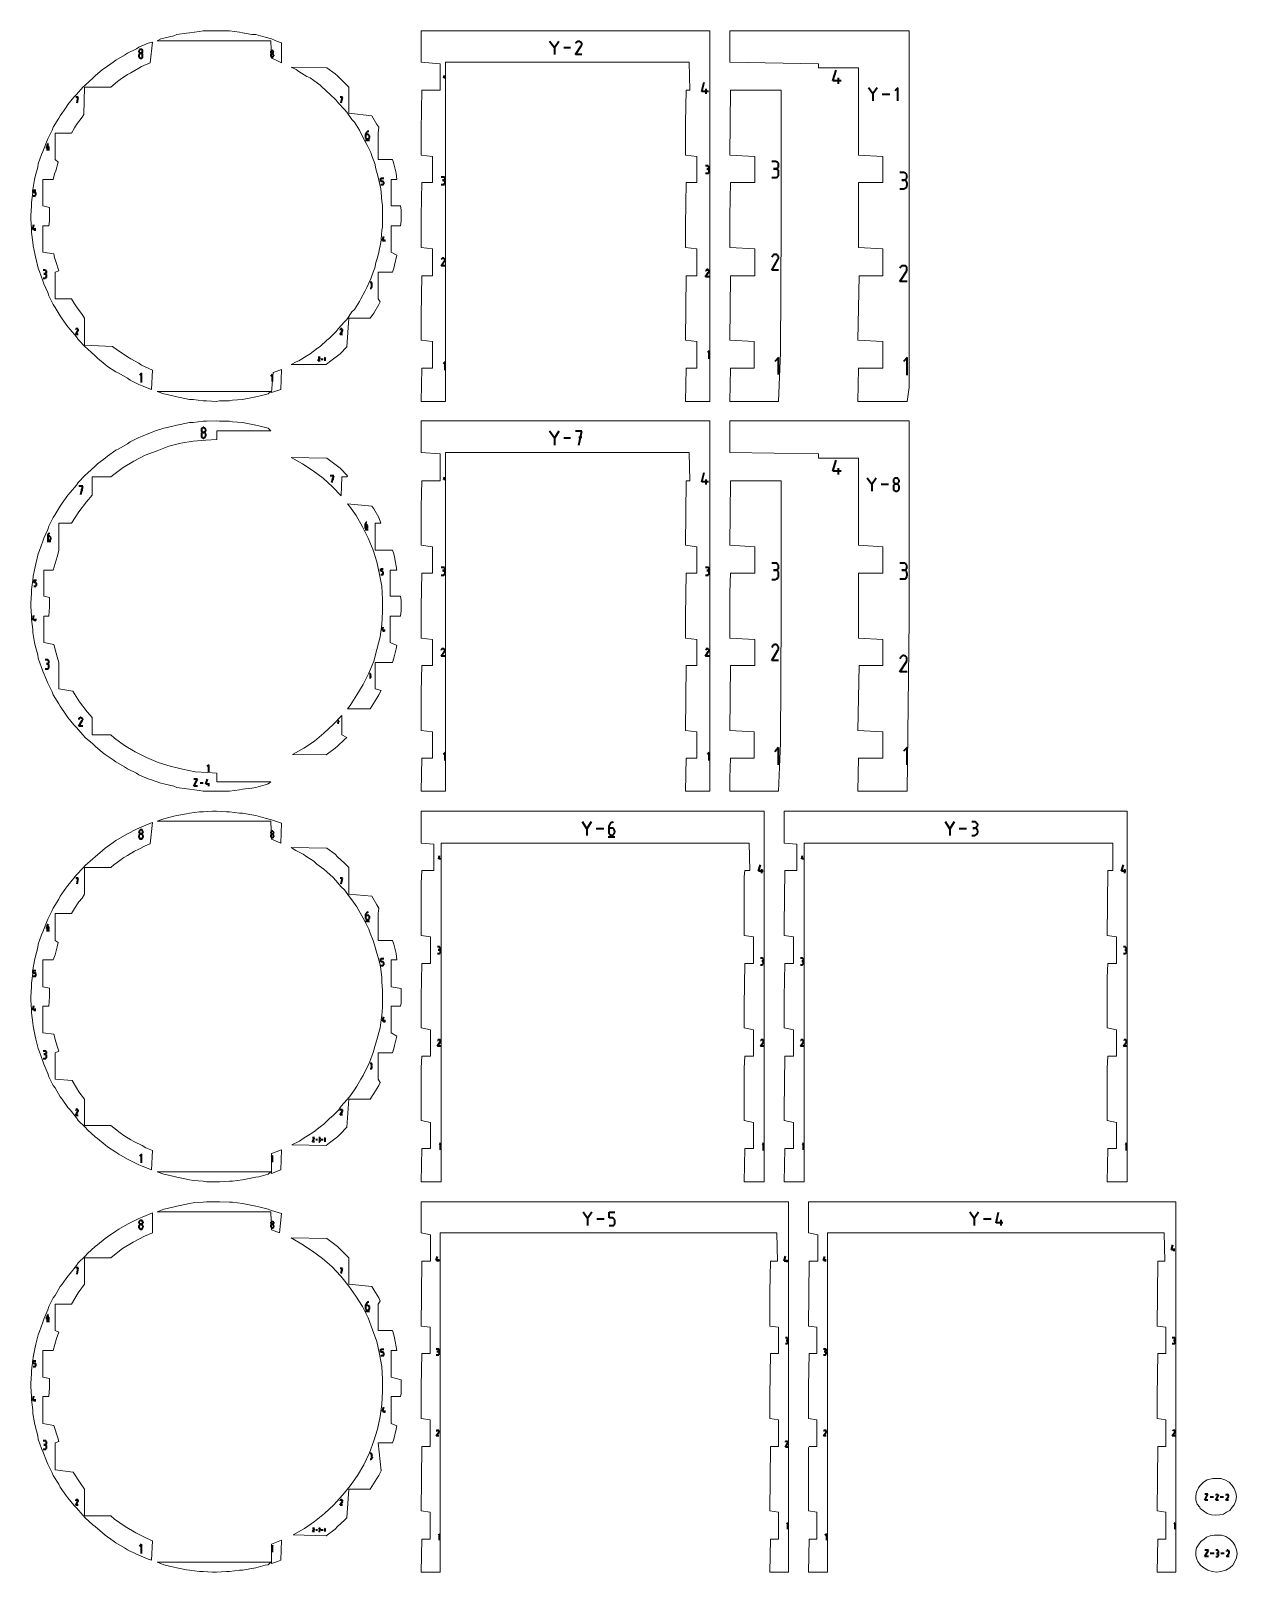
# Model space of a CAD drawing. Header units: centimetres. Extents: x -9.7 to 9.7, y -12.3 to 12.3.
import ezdxf

# ---------------------------------------------------------------- set-up
doc = ezdxf.new("R2010")
doc.units = ezdxf.units.CM
doc.header["$MEASUREMENT"] = 0
doc.layers.add('layer 1', color=7, linetype='Continuous')

msp = doc.modelspace()

# ---------------------------------------------------------------- linework, layer by layer
at = {"layer": 'layer 1', "color": 5, "lineweight": 13}
for points in [[(-6.89556, 12.3354), (-6.89556, 12.3354), (-6.95562, 12.32535), (-6.95562, 12.32535)], [(-6.74554, 12.3354), (-6.74554, 12.3354), (-6.89556, 12.3354), (-6.89556, 12.3354)], [(-6.68548, 12.3354), (-6.68548, 12.3354), (-6.74554, 12.3354), (-6.74554, 12.3354)], [(-6.52567, 12.3354), (-6.52567, 12.3354), (-6.68548, 12.3354), (-6.68548, 12.3354)], [(-6.47567, 12.3354), (-6.47567, 12.3354), (-6.52567, 12.3354), (-6.52567, 12.3354)], [(-6.31559, 12.3153), (-6.31559, 12.3153), (-6.47567, 12.3354), (-6.47567, 12.3354)], [(-1.33508, 12.3354), (-1.33508, 12.3354), (-3.40544, 12.3354), (-3.40544, 12.3354)], [(-3.40544, 12.3354), (-3.40544, 12.3354), (-3.40544, 11.83534), (-3.40544, 11.83534)], [(1.21497, 12.3354), (1.21497, 12.3354), (-1.33508, 12.3354), (-1.33508, 12.3354)], [(1.21497, 10.96539), (1.21497, 10.96539), (1.21497, 12.3354), (1.21497, 12.3354)], [(4.16534, 12.3354), (4.16534, 12.3354), (1.53511, 12.3354), (1.53511, 12.3354)], [(1.53511, 12.3354), (1.53511, 12.3354), (1.53511, 12.12533), (1.53511, 12.12533)], [(4.40531, 12.3354), (4.40531, 12.3354), (4.16534, 12.3354), (4.16534, 12.3354)], [(4.40531, 9.59538), (4.40531, 9.59538), (4.40531, 12.3354), (4.40531, 12.3354)], [(-7.77557, 12.13538), (-7.77557, 12.13538), (-7.92558, 12.07532), (-7.92558, 12.07532)], [(-7.70572, 12.15549), (-7.70572, 12.15549), (-7.77557, 12.13538), (-7.77557, 12.13538)], [(-7.74567, 11.82529), (-7.74567, 11.82529), (-7.70572, 12.15549), (-7.70572, 12.15549)], [(-7.57554, 12.20549), (-7.57554, 12.20549), (-7.6356, 12.17533), (-7.6356, 12.17533)], [(-7.6356, 12.17533), (-7.6356, 12.17533), (-5.81553, 12.17533), (-5.81553, 12.17533)], [(-7.52553, 12.21528), (-7.52553, 12.21528), (-7.57554, 12.20549), (-7.57554, 12.20549)], [(-7.36573, 12.2555), (-7.36573, 12.2555), (-7.52553, 12.21528), (-7.52553, 12.21528)], [(-7.31572, 12.27534), (-7.31572, 12.27534), (-7.36573, 12.2555), (-7.36573, 12.2555)], [(-7.1657, 12.29545), (-7.1657, 12.29545), (-7.31572, 12.27534), (-7.31572, 12.27534)], [(-7.11569, 12.30524), (-7.11569, 12.30524), (-7.1657, 12.29545), (-7.1657, 12.29545)], [(-6.95562, 12.32535), (-6.95562, 12.32535), (-7.11569, 12.30524), (-7.11569, 12.30524)], [(-6.26559, 12.30524), (-6.26559, 12.30524), (-6.31559, 12.3153), (-6.31559, 12.3153)], [(-6.11557, 12.27534), (-6.11557, 12.27534), (-6.26559, 12.30524), (-6.26559, 12.30524)], [(-6.05551, 12.27534), (-6.05551, 12.27534), (-6.11557, 12.27534), (-6.11557, 12.27534)], [(-5.90549, 12.23539), (-5.90549, 12.23539), (-6.05551, 12.27534), (-6.05551, 12.27534)], [(-5.80548, 12.20549), (-5.80548, 12.20549), (-5.90549, 12.23539), (-5.90549, 12.23539)], [(-5.81553, 12.17533), (-5.81553, 12.17533), (-5.80548, 11.8954), (-5.80548, 11.8954)], [(-5.70547, 12.16528), (-5.70547, 12.16528), (-5.80548, 12.20549), (-5.80548, 12.20549)], [(-5.6454, 12.14543), (-5.6454, 12.14543), (-5.70547, 12.16528), (-5.70547, 12.16528)], [(-5.6454, 11.82529), (-5.6454, 11.82529), (-5.6454, 12.14543), (-5.6454, 12.14543)], [(1.53511, 12.12533), (1.53511, 12.12533), (1.53511, 11.83534), (1.53511, 11.83534)], [(-8.29574, 11.86524), (-8.29574, 11.86524), (-8.33569, 11.83534), (-8.33569, 11.83534)], [(-8.15577, 11.94541), (-8.15577, 11.94541), (-8.29574, 11.86524), (-8.29574, 11.86524)], [(-8.10577, 11.97531), (-8.10577, 11.97531), (-8.15577, 11.94541), (-8.15577, 11.94541)], [(-7.96554, 12.04542), (-7.96554, 12.04542), (-8.10577, 11.97531), (-8.10577, 11.97531)], [(-7.92558, 12.07532), (-7.92558, 12.07532), (-7.96554, 12.04542), (-7.96554, 12.04542)], [(-5.80548, 11.8954), (-5.80548, 11.8954), (-5.72557, 11.86524), (-5.72557, 11.86524)], [(-5.72557, 11.86524), (-5.72557, 11.86524), (-5.6454, 11.82529), (-5.6454, 11.82529)], [(-8.62567, 11.61547), (-8.62567, 11.61547), (-8.66562, 11.57526), (-8.66562, 11.57526)], [(-8.50582, 11.71522), (-8.50582, 11.71522), (-8.62567, 11.61547), (-8.62567, 11.61547)], [(-8.4656, 11.74538), (-8.4656, 11.74538), (-8.50582, 11.71522), (-8.50582, 11.71522)], [(-8.33569, 11.83534), (-8.33569, 11.83534), (-8.4656, 11.74538), (-8.4656, 11.74538)], [(-8.22562, 11.55541), (-8.22562, 11.55541), (-8.10577, 11.63532), (-8.10577, 11.63532)], [(-8.10577, 11.63532), (-8.10577, 11.63532), (-8.05576, 11.66548), (-8.05576, 11.66548)], [(-8.05576, 11.66548), (-8.05576, 11.66548), (-7.92558, 11.73533), (-7.92558, 11.73533)], [(-7.92558, 11.73533), (-7.92558, 11.73533), (-7.88563, 11.76523), (-7.88563, 11.76523)], [(-7.88563, 11.76523), (-7.88563, 11.76523), (-7.74567, 11.82529), (-7.74567, 11.82529)], [(-4.91542, 11.74538), (-4.91542, 11.74538), (-5.4856, 11.75544), (-5.4856, 11.75544)], [(-5.4856, 11.75544), (-5.4856, 11.75544), (-5.40543, 11.71522), (-5.40543, 11.71522)], [(-5.40543, 11.71522), (-5.40543, 11.71522), (-5.36548, 11.68532), (-5.36548, 11.68532)], [(-5.36548, 11.68532), (-5.36548, 11.68532), (-5.23557, 11.60542), (-5.23557, 11.60542)], [(-5.23557, 11.60542), (-5.23557, 11.60542), (-5.18556, 11.58531), (-5.18556, 11.58531)], [(-4.78551, 11.64537), (-4.78551, 11.64537), (-4.91542, 11.74538), (-4.91542, 11.74538)], [(-4.74529, 11.61547), (-4.74529, 11.61547), (-4.78551, 11.64537), (-4.78551, 11.64537)], [(-4.63549, 11.50541), (-4.63549, 11.50541), (-4.74529, 11.61547), (-4.74529, 11.61547)], [(-3.40544, 11.83534), (-3.40544, 11.83534), (-3.10541, 11.80544), (-3.10541, 11.80544)], [(-3.10541, 11.80544), (-3.10541, 11.80544), (-3.10541, 11.38529), (-3.10541, 11.38529)], [(-3.01518, 11.59537), (-3.01518, 11.59537), (-3.01518, 11.83534), (-3.01518, 11.83534)], [(-3.01518, 11.83534), (-3.01518, 11.83534), (0.88503, 11.83534), (0.88503, 11.83534)], [(-3.01518, 11.37523), (-3.01518, 11.37523), (-3.01518, 11.59537), (-3.01518, 11.59537)], [(0.88503, 11.83534), (0.88503, 11.83534), (0.89509, 11.38529), (0.89509, 11.38529)], [(1.53511, 11.83534), (1.53511, 11.83534), (2.95513, 11.80544), (2.95513, 11.80544)], [(2.95513, 11.80544), (2.95513, 11.80544), (2.95513, 11.74538), (2.95513, 11.74538)], [(2.95513, 11.74538), (2.95513, 11.74538), (3.29512, 11.74538), (3.29512, 11.74538)], [(3.29512, 11.74538), (3.29512, 11.74538), (3.59516, 11.74538), (3.59516, 11.74538)], [(3.59516, 11.74538), (3.59516, 11.74538), (3.59516, 10.34521), (3.59516, 10.34521)], [(-8.8257, 11.43529), (-8.8257, 11.43529), (-8.92571, 11.31544), (-8.92571, 11.31544)], [(-8.78574, 11.46545), (-8.78574, 11.46545), (-8.8257, 11.43529), (-8.8257, 11.43529)], [(-8.80559, 10.99529), (-8.80559, 10.99529), (-8.7958, 11.43529), (-8.7958, 11.43529)], [(-8.7958, 11.43529), (-8.7958, 11.43529), (-8.37564, 11.43529), (-8.37564, 11.43529)], [(-8.66562, 11.57526), (-8.66562, 11.57526), (-8.78574, 11.46545), (-8.78574, 11.46545)], [(-8.37564, 11.43529), (-8.37564, 11.43529), (-8.26557, 11.52525), (-8.26557, 11.52525)], [(-8.26557, 11.52525), (-8.26557, 11.52525), (-8.22562, 11.55541), (-8.22562, 11.55541)], [(-5.18556, 11.58531), (-5.18556, 11.58531), (-5.06544, 11.49535), (-5.06544, 11.49535)], [(-5.06544, 11.49535), (-5.06544, 11.49535), (-5.02549, 11.46545), (-5.02549, 11.46545)], [(-5.02549, 11.46545), (-5.02549, 11.46545), (-4.91542, 11.36544), (-4.91542, 11.36544)], [(-4.91542, 11.36544), (-4.91542, 11.36544), (-4.87547, 11.32523), (-4.87547, 11.32523)], [(-4.56538, 11.43529), (-4.56538, 11.43529), (-4.63549, 11.50541), (-4.63549, 11.50541)], [(-4.56538, 11.0154), (-4.56538, 11.0154), (-4.56538, 11.43529), (-4.56538, 11.43529)], [(-3.39539, 11.38529), (-3.39539, 11.38529), (-3.40544, 10.74526), (-3.40544, 10.74526)], [(-3.10541, 11.38529), (-3.10541, 11.38529), (-3.39539, 11.38529), (-3.39539, 11.38529)], [(-3.01518, 9.22523), (-3.01518, 9.22523), (-3.01518, 11.37523), (-3.01518, 11.37523)], [(0.83502, 11.38529), (0.83502, 11.38529), (0.82497, 10.86538), (0.82497, 10.86538)], [(0.89509, 11.38529), (0.89509, 11.38529), (0.83502, 11.38529), (0.83502, 11.38529)], [(1.54517, 11.38529), (1.54517, 11.38529), (1.53511, 10.34521), (1.53511, 10.34521)], [(2.35506, 11.38529), (2.35506, 11.38529), (1.54517, 11.38529), (1.54517, 11.38529)], [(2.35506, 10.07533), (2.35506, 10.07533), (2.35506, 11.38529), (2.35506, 11.38529)], [(-9.09584, 11.10536), (-9.09584, 11.10536), (-9.18579, 10.97545), (-9.18579, 10.97545)], [(-9.06567, 11.15536), (-9.06567, 11.15536), (-9.09584, 11.10536), (-9.09584, 11.10536)], [(-8.96566, 11.27522), (-8.96566, 11.27522), (-9.06567, 11.15536), (-9.06567, 11.15536)], [(-8.92571, 11.31544), (-8.92571, 11.31544), (-8.96566, 11.27522), (-8.96566, 11.27522)], [(-4.87547, 11.32523), (-4.87547, 11.32523), (-4.7654, 11.22521), (-4.7654, 11.22521)], [(-4.7654, 11.22521), (-4.7654, 11.22521), (-4.7355, 11.18526), (-4.7355, 11.18526)], [(-4.7355, 11.18526), (-4.7355, 11.18526), (-4.63549, 11.07546), (-4.63549, 11.07546)], [(-9.20564, 10.93523), (-9.20564, 10.93523), (-9.29586, 10.79526), (-9.29586, 10.79526)], [(-9.18579, 10.97545), (-9.18579, 10.97545), (-9.20564, 10.93523), (-9.20564, 10.93523)], [(-8.92571, 10.83522), (-8.92571, 10.83522), (-8.83575, 10.95534), (-8.83575, 10.95534)], [(-8.83575, 10.95534), (-8.83575, 10.95534), (-8.80559, 10.99529), (-8.80559, 10.99529)], [(-4.63549, 11.07546), (-4.63549, 11.07546), (-4.59527, 11.03524), (-4.59527, 11.03524)], [(-4.59527, 11.03524), (-4.59527, 11.03524), (-4.51537, 10.91539), (-4.51537, 10.91539)], [(-4.19549, 10.97545), (-4.19549, 10.97545), (-4.56538, 11.0154), (-4.56538, 11.0154)], [(-4.51537, 10.91539), (-4.51537, 10.91539), (-4.47542, 10.87543), (-4.47542, 10.87543)], [(-4.47542, 10.87543), (-4.47542, 10.87543), (-4.39551, 10.74526), (-4.39551, 10.74526)], [(-4.11532, 10.83522), (-4.11532, 10.83522), (-4.19549, 10.97545), (-4.19549, 10.97545)], [(0.82497, 10.86538), (0.82497, 10.86538), (0.82497, 10.34521), (0.82497, 10.34521)], [(1.21497, 9.37525), (1.21497, 9.37525), (1.21497, 10.96539), (1.21497, 10.96539)], [(-9.31571, 10.74526), (-9.31571, 10.74526), (-9.38582, 10.60529), (-9.38582, 10.60529)], [(-9.29586, 10.79526), (-9.29586, 10.79526), (-9.31571, 10.74526), (-9.31571, 10.74526)], [(-9.2657, 10.27536), (-9.2657, 10.27536), (-9.2657, 10.69525), (-9.2657, 10.69525)], [(-9.2657, 10.69525), (-9.2657, 10.69525), (-9.00561, 10.69525), (-9.00561, 10.69525)], [(-9.00561, 10.69525), (-9.00561, 10.69525), (-8.95561, 10.78521), (-8.95561, 10.78521)], [(-8.95561, 10.78521), (-8.95561, 10.78521), (-8.92571, 10.83522), (-8.92571, 10.83522)], [(-4.39551, 10.74526), (-4.39551, 10.74526), (-4.3754, 10.69525), (-4.3754, 10.69525)], [(-4.3754, 10.69525), (-4.3754, 10.69525), (-4.30529, 10.56534), (-4.30529, 10.56534)], [(-4.08542, 10.79526), (-4.08542, 10.79526), (-4.11532, 10.83522), (-4.11532, 10.83522)], [(-4.09548, 10.69525), (-4.09548, 10.69525), (-4.08542, 10.79526), (-4.08542, 10.79526)], [(-4.09548, 10.27536), (-4.09548, 10.27536), (-4.09548, 10.69525), (-4.09548, 10.69525)], [(-3.40544, 10.74526), (-3.40544, 10.74526), (-3.40544, 10.34521), (-3.40544, 10.34521)], [(-9.46572, 10.40527), (-9.46572, 10.40527), (-9.48583, 10.35526), (-9.48583, 10.35526)], [(-9.40566, 10.55529), (-9.40566, 10.55529), (-9.46572, 10.40527), (-9.46572, 10.40527)], [(-9.38582, 10.60529), (-9.38582, 10.60529), (-9.40566, 10.55529), (-9.40566, 10.55529)], [(-4.30529, 10.56534), (-4.30529, 10.56534), (-4.27539, 10.51534), (-4.27539, 10.51534)], [(-4.27539, 10.51534), (-4.27539, 10.51534), (-4.21533, 10.38543), (-4.21533, 10.38543)], [(-4.21533, 10.38543), (-4.21533, 10.38543), (-4.19549, 10.33542), (-4.19549, 10.33542)], [(-9.54589, 10.15524), (-9.54589, 10.15524), (-9.58584, 10.00522), (-9.58584, 10.00522)], [(-9.53584, 10.20524), (-9.53584, 10.20524), (-9.54589, 10.15524), (-9.54589, 10.15524)], [(-9.48583, 10.35526), (-9.48583, 10.35526), (-9.53584, 10.20524), (-9.53584, 10.20524)], [(-9.21569, 10.23541), (-9.21569, 10.23541), (-9.2657, 10.27536), (-9.2657, 10.27536)], [(-9.25564, 10.09518), (-9.25564, 10.09518), (-9.21569, 10.23541), (-9.21569, 10.23541)], [(-4.19549, 10.33542), (-4.19549, 10.33542), (-4.14548, 10.19518), (-4.14548, 10.19518)], [(-4.14548, 10.19518), (-4.14548, 10.19518), (-4.13543, 10.14518), (-4.13543, 10.14518)], [(-4.13543, 10.14518), (-4.13543, 10.14518), (-4.09548, 9.99515), (-4.09548, 9.99515)], [(-3.86529, 10.27536), (-3.86529, 10.27536), (-4.09548, 10.27536), (-4.09548, 10.27536)], [(-3.84544, 10.20524), (-3.84544, 10.20524), (-3.86529, 10.27536), (-3.86529, 10.27536)], [(-3.80523, 10.05523), (-3.80523, 10.05523), (-3.84544, 10.20524), (-3.84544, 10.20524)], [(-3.40544, 10.34521), (-3.40544, 10.34521), (-3.22526, 10.32537), (-3.22526, 10.32537)], [(-3.22526, 10.32537), (-3.22526, 10.32537), (-3.22526, 9.9052), (-3.22526, 9.9052)], [(0.82497, 10.34521), (0.82497, 10.34521), (1.00489, 10.32537), (1.00489, 10.32537)], [(1.00489, 10.32537), (1.00489, 10.32537), (1.00489, 9.9052), (1.00489, 9.9052)], [(1.53511, 10.34521), (1.53511, 10.34521), (1.93516, 10.32537), (1.93516, 10.32537)], [(1.93516, 10.32537), (1.93516, 10.32537), (1.93516, 9.9052), (1.93516, 9.9052)], [(3.59516, 10.34521), (3.59516, 10.34521), (3.98515, 10.32537), (3.98515, 10.32537)], [(3.98515, 10.32537), (3.98515, 10.32537), (3.98515, 9.9052), (3.98515, 9.9052)], [(-9.5959, 9.95521), (-9.5959, 9.95521), (-9.6258, 9.7954), (-9.6258, 9.7954)], [(-9.58584, 10.00522), (-9.58584, 10.00522), (-9.5959, 9.95521), (-9.5959, 9.95521)], [(-9.46572, 9.53532), (-9.46572, 9.53532), (-9.46572, 9.95521), (-9.46572, 9.95521)], [(-9.46572, 9.95521), (-9.46572, 9.95521), (-9.29586, 9.95521), (-9.29586, 9.95521)], [(-9.29586, 9.95521), (-9.29586, 9.95521), (-9.27575, 10.04517), (-9.27575, 10.04517)], [(-9.27575, 10.04517), (-9.27575, 10.04517), (-9.25564, 10.09518), (-9.25564, 10.09518)], [(-4.09548, 9.99515), (-4.09548, 9.99515), (-4.08542, 9.94516), (-4.08542, 9.94516)], [(-4.08542, 9.94516), (-4.08542, 9.94516), (-4.05526, 9.80519), (-4.05526, 9.80519)], [(-3.8854, 9.53532), (-3.8854, 9.53532), (-3.8854, 9.95521), (-3.8854, 9.95521)], [(-3.8854, 9.95521), (-3.8854, 9.95521), (-3.79544, 9.95521), (-3.79544, 9.95521)], [(-3.79544, 9.95521), (-3.79544, 9.95521), (-3.80523, 10.05523), (-3.80523, 10.05523)], [(-3.39539, 9.9052), (-3.39539, 9.9052), (-3.40544, 9.37525), (-3.40544, 9.37525)], [(-3.22526, 9.9052), (-3.22526, 9.9052), (-3.39539, 9.9052), (-3.39539, 9.9052)], [(0.83502, 9.9052), (0.83502, 9.9052), (0.82497, 9.22523), (0.82497, 9.22523)], [(1.00489, 9.9052), (1.00489, 9.9052), (0.83502, 9.9052), (0.83502, 9.9052)], [(1.54517, 9.9052), (1.54517, 9.9052), (1.53511, 9.37525), (1.53511, 9.37525)], [(1.93516, 9.9052), (1.93516, 9.9052), (1.54517, 9.9052), (1.54517, 9.9052)], [(2.35506, 9.22523), (2.35506, 9.22523), (2.35506, 10.07533), (2.35506, 10.07533)], [(3.98515, 9.9052), (3.98515, 9.9052), (3.59516, 9.9052), (3.59516, 9.9052)], [(3.59516, 9.9052), (3.59516, 9.9052), (3.59516, 9.60517), (3.59516, 9.60517)], [(-9.6258, 9.7454), (-9.6258, 9.7454), (-9.64591, 9.58533), (-9.64591, 9.58533)], [(-9.6258, 9.7954), (-9.6258, 9.7954), (-9.6258, 9.7454), (-9.6258, 9.7454)], [(-4.05526, 9.80519), (-4.05526, 9.80519), (-4.04547, 9.7454), (-4.04547, 9.7454)], [(-4.04547, 9.7454), (-4.04547, 9.7454), (-4.03542, 9.60517), (-4.03542, 9.60517)], [(-9.64591, 9.53532), (-9.64591, 9.53532), (-9.65569, 9.37525), (-9.65569, 9.37525)], [(-9.65569, 9.37525), (-9.65569, 9.37525), (-9.65569, 9.32524), (-9.65569, 9.32524)], [(-9.64591, 9.58533), (-9.64591, 9.58533), (-9.64591, 9.53532), (-9.64591, 9.53532)], [(-9.35566, 9.50516), (-9.35566, 9.50516), (-9.46572, 9.53532), (-9.46572, 9.53532)], [(-9.35566, 9.44536), (-9.35566, 9.44536), (-9.35566, 9.50516), (-9.35566, 9.50516)], [(-9.35566, 9.29534), (-9.35566, 9.29534), (-9.35566, 9.44536), (-9.35566, 9.44536)], [(-4.03542, 9.60517), (-4.03542, 9.60517), (-4.02536, 9.54537), (-4.02536, 9.54537)], [(-4.02536, 9.54537), (-4.02536, 9.54537), (-4.02536, 9.39535), (-4.02536, 9.39535)], [(-4.02536, 9.39535), (-4.02536, 9.39535), (-4.02536, 9.34535), (-4.02536, 9.34535)], [(-3.73538, 9.53532), (-3.73538, 9.53532), (-3.8854, 9.53532), (-3.8854, 9.53532)], [(-3.72532, 9.4652), (-3.72532, 9.4652), (-3.73538, 9.53532), (-3.73538, 9.53532)], [(-3.72532, 9.3853), (-3.72532, 9.3853), (-3.72532, 9.4652), (-3.72532, 9.4652)], [(-3.72532, 9.29534), (-3.72532, 9.29534), (-3.72532, 9.3853), (-3.72532, 9.3853)], [(-3.40544, 9.37525), (-3.40544, 9.37525), (-3.40544, 8.86513), (-3.40544, 8.86513)], [(1.21497, 8.00523), (1.21497, 8.00523), (1.21497, 9.37525), (1.21497, 9.37525)], [(1.53511, 9.37525), (1.53511, 9.37525), (1.53511, 9.15538), (1.53511, 9.15538)], [(3.59516, 9.60517), (3.59516, 9.60517), (3.59516, 9.22523), (3.59516, 9.22523)], [(4.40531, 9.37525), (4.40531, 9.37525), (4.40531, 9.59538), (4.40531, 9.59538)], [(4.40531, 6.62517), (4.40531, 6.62517), (4.40531, 9.37525), (4.40531, 9.37525)], [(-9.65569, 9.32524), (-9.65569, 9.32524), (-9.64591, 9.16517), (-9.64591, 9.16517)], [(-9.64591, 9.16517), (-9.64591, 9.16517), (-9.64591, 9.10537), (-9.64591, 9.10537)], [(-9.46572, 8.79528), (-9.46572, 8.79528), (-9.46572, 9.21517), (-9.46572, 9.21517)], [(-9.46572, 9.21517), (-9.46572, 9.21517), (-9.36571, 9.21517), (-9.36571, 9.21517)], [(-9.36571, 9.21517), (-9.36571, 9.21517), (-9.35566, 9.29534), (-9.35566, 9.29534)], [(-4.03542, 9.14532), (-4.03542, 9.14532), (-4.04547, 8.9953), (-4.04547, 8.9953)], [(-4.02536, 9.19533), (-4.02536, 9.19533), (-4.03542, 9.14532), (-4.03542, 9.14532)], [(-4.02536, 9.34535), (-4.02536, 9.34535), (-4.02536, 9.19533), (-4.02536, 9.19533)], [(-3.8854, 8.79528), (-3.8854, 8.79528), (-3.8854, 9.21517), (-3.8854, 9.21517)], [(-3.8854, 9.21517), (-3.8854, 9.21517), (-3.73538, 9.21517), (-3.73538, 9.21517)], [(-3.73538, 9.21517), (-3.73538, 9.21517), (-3.72532, 9.29534), (-3.72532, 9.29534)], [(-3.01518, 8.42513), (-3.01518, 8.42513), (-3.01518, 9.22523), (-3.01518, 9.22523)], [(0.82497, 9.22523), (0.82497, 9.22523), (0.82497, 8.86513), (0.82497, 8.86513)], [(1.53511, 9.15538), (1.53511, 9.15538), (1.53511, 8.86513), (1.53511, 8.86513)], [(2.345, 7.18529), (2.345, 7.18529), (2.35506, 9.22523), (2.35506, 9.22523)], [(3.59516, 9.22523), (3.59516, 9.22523), (3.59516, 8.86513), (3.59516, 8.86513)], [(-9.64591, 9.10537), (-9.64591, 9.10537), (-9.6258, 8.95535), (-9.6258, 8.95535)], [(-9.6258, 8.95535), (-9.6258, 8.95535), (-9.61574, 8.89529), (-9.61574, 8.89529)], [(-9.61574, 8.89529), (-9.61574, 8.89529), (-9.58584, 8.74527), (-9.58584, 8.74527)], [(-4.05526, 8.9453), (-4.05526, 8.9453), (-4.08542, 8.79528), (-4.08542, 8.79528)], [(-4.04547, 8.9953), (-4.04547, 8.9953), (-4.05526, 8.9453), (-4.05526, 8.9453)], [(-9.58584, 8.74527), (-9.58584, 8.74527), (-9.57579, 8.69527), (-9.57579, 8.69527)], [(-9.57579, 8.69527), (-9.57579, 8.69527), (-9.53584, 8.53519), (-9.53584, 8.53519)], [(-9.28581, 8.76512), (-9.28581, 8.76512), (-9.46572, 8.79528), (-9.46572, 8.79528)], [(-9.27575, 8.70532), (-9.27575, 8.70532), (-9.28581, 8.76512), (-9.28581, 8.76512)], [(-9.25564, 8.64526), (-9.25564, 8.64526), (-9.27575, 8.70532), (-9.27575, 8.70532)], [(-9.20564, 8.49524), (-9.20564, 8.49524), (-9.25564, 8.64526), (-9.25564, 8.64526)], [(-4.09548, 8.74527), (-4.09548, 8.74527), (-4.13543, 8.60531), (-4.13543, 8.60531)], [(-4.08542, 8.79528), (-4.08542, 8.79528), (-4.09548, 8.74527), (-4.09548, 8.74527)], [(-3.79544, 8.74527), (-3.79544, 8.74527), (-3.8854, 8.79528), (-3.8854, 8.79528)], [(-3.83539, 8.5852), (-3.83539, 8.5852), (-3.79544, 8.74527), (-3.79544, 8.74527)], [(-3.40544, 8.86513), (-3.40544, 8.86513), (-3.22526, 8.84529), (-3.22526, 8.84529)], [(-3.22526, 8.84529), (-3.22526, 8.84529), (-3.22526, 8.41534), (-3.22526, 8.41534)], [(0.82497, 8.86513), (0.82497, 8.86513), (1.00489, 8.84529), (1.00489, 8.84529)], [(1.00489, 8.84529), (1.00489, 8.84529), (1.00489, 8.41534), (1.00489, 8.41534)], [(1.53511, 8.86513), (1.53511, 8.86513), (1.93516, 8.84529), (1.93516, 8.84529)], [(1.93516, 8.84529), (1.93516, 8.84529), (1.93516, 8.41534), (1.93516, 8.41534)], [(3.59516, 8.86513), (3.59516, 8.86513), (3.98515, 8.84529), (3.98515, 8.84529)], [(3.98515, 8.84529), (3.98515, 8.84529), (3.98515, 8.41534), (3.98515, 8.41534)], [(-9.53584, 8.53519), (-9.53584, 8.53519), (-9.51573, 8.48519), (-9.51573, 8.48519)], [(-9.51573, 8.48519), (-9.51573, 8.48519), (-9.46572, 8.33517), (-9.46572, 8.33517)], [(-9.2657, 8.47513), (-9.2657, 8.47513), (-9.20564, 8.49524), (-9.20564, 8.49524)], [(-9.2657, 8.04519), (-9.2657, 8.04519), (-9.2657, 8.47513), (-9.2657, 8.47513)], [(-4.19549, 8.41534), (-4.19549, 8.41534), (-4.21533, 8.36533), (-4.21533, 8.36533)], [(-4.14548, 8.5553), (-4.14548, 8.5553), (-4.19549, 8.41534), (-4.19549, 8.41534)], [(-4.13543, 8.60531), (-4.13543, 8.60531), (-4.14548, 8.5553), (-4.14548, 8.5553)], [(-4.09548, 8.04519), (-4.09548, 8.04519), (-4.09548, 8.47513), (-4.09548, 8.47513)], [(-4.09548, 8.47513), (-4.09548, 8.47513), (-3.86529, 8.47513), (-3.86529, 8.47513)], [(-3.86529, 8.47513), (-3.86529, 8.47513), (-3.84544, 8.53519), (-3.84544, 8.53519)], [(-3.84544, 8.53519), (-3.84544, 8.53519), (-3.83539, 8.5852), (-3.83539, 8.5852)], [(-3.39539, 8.41534), (-3.39539, 8.41534), (-3.40544, 7.7851), (-3.40544, 7.7851)], [(-3.22526, 8.41534), (-3.22526, 8.41534), (-3.39539, 8.41534), (-3.39539, 8.41534)], [(-3.01518, 6.40503), (-3.01518, 6.40503), (-3.01518, 8.42513), (-3.01518, 8.42513)], [(0.83502, 8.41534), (0.83502, 8.41534), (0.82497, 7.38531), (0.82497, 7.38531)], [(1.00489, 8.41534), (1.00489, 8.41534), (0.83502, 8.41534), (0.83502, 8.41534)], [(1.54517, 8.41534), (1.54517, 8.41534), (1.53511, 7.38531), (1.53511, 7.38531)], [(1.93516, 8.41534), (1.93516, 8.41534), (1.54517, 8.41534), (1.54517, 8.41534)], [(3.60521, 8.41534), (3.60521, 8.41534), (3.5851, 7.38531), (3.5851, 7.38531)], [(3.98515, 8.41534), (3.98515, 8.41534), (3.60521, 8.41534), (3.60521, 8.41534)], [(-9.46572, 8.33517), (-9.46572, 8.33517), (-9.44588, 8.28516), (-9.44588, 8.28516)], [(-9.44588, 8.28516), (-9.44588, 8.28516), (-9.38582, 8.1452), (-9.38582, 8.1452)], [(-9.38582, 8.1452), (-9.38582, 8.1452), (-9.36571, 8.09519), (-9.36571, 8.09519)], [(-4.30529, 8.1751), (-4.30529, 8.1751), (-4.3754, 8.04519), (-4.3754, 8.04519)], [(-4.27539, 8.2251), (-4.27539, 8.2251), (-4.30529, 8.1751), (-4.30529, 8.1751)], [(-4.21533, 8.36533), (-4.21533, 8.36533), (-4.27539, 8.2251), (-4.27539, 8.2251)], [(-9.36571, 8.09519), (-9.36571, 8.09519), (-9.29586, 7.95523), (-9.29586, 7.95523)], [(-9.29586, 7.95523), (-9.29586, 7.95523), (-9.2657, 7.90522), (-9.2657, 7.90522)], [(-9.00561, 8.04519), (-9.00561, 8.04519), (-9.2657, 8.04519), (-9.2657, 8.04519)], [(-9.2657, 7.90522), (-9.2657, 7.90522), (-9.18579, 7.77531), (-9.18579, 7.77531)], [(-8.95561, 7.96528), (-8.95561, 7.96528), (-9.00561, 8.04519), (-9.00561, 8.04519)], [(-8.92571, 7.91528), (-8.92571, 7.91528), (-8.95561, 7.96528), (-8.95561, 7.96528)], [(-8.83575, 7.79515), (-8.83575, 7.79515), (-8.92571, 7.91528), (-8.92571, 7.91528)], [(-4.39551, 8.00523), (-4.39551, 8.00523), (-4.47542, 7.87532), (-4.47542, 7.87532)], [(-4.3754, 8.04519), (-4.3754, 8.04519), (-4.39551, 8.00523), (-4.39551, 8.00523)], [(-4.16533, 7.81526), (-4.16533, 7.81526), (-4.08542, 7.95523), (-4.08542, 7.95523)], [(-4.06531, 7.99518), (-4.06531, 7.99518), (-4.09548, 8.04519), (-4.09548, 8.04519)], [(-4.08542, 7.95523), (-4.08542, 7.95523), (-4.06531, 7.99518), (-4.06531, 7.99518)], [(1.21497, 6.40503), (1.21497, 6.40503), (1.21497, 8.00523), (1.21497, 8.00523)], [(-9.18579, 7.77531), (-9.18579, 7.77531), (-9.15563, 7.7253), (-9.15563, 7.7253)], [(-9.15563, 7.7253), (-9.15563, 7.7253), (-9.06567, 7.59513), (-9.06567, 7.59513)], [(-8.7958, 7.73509), (-8.7958, 7.73509), (-8.83575, 7.79515), (-8.83575, 7.79515)], [(-8.7958, 7.30515), (-8.7958, 7.30515), (-8.7958, 7.73509), (-8.7958, 7.73509)], [(-4.63549, 7.6753), (-4.63549, 7.6753), (-4.7355, 7.56523), (-4.7355, 7.56523)], [(-4.59527, 7.71525), (-4.59527, 7.71525), (-4.63549, 7.6753), (-4.63549, 7.6753)], [(-4.51537, 7.83511), (-4.51537, 7.83511), (-4.59527, 7.71525), (-4.59527, 7.71525)], [(-4.59527, 7.27525), (-4.59527, 7.27525), (-4.56538, 7.73509), (-4.56538, 7.73509)], [(-4.56538, 7.73509), (-4.56538, 7.73509), (-4.22539, 7.73509), (-4.22539, 7.73509)], [(-4.47542, 7.87532), (-4.47542, 7.87532), (-4.51537, 7.83511), (-4.51537, 7.83511)], [(-4.22539, 7.73509), (-4.22539, 7.73509), (-4.16533, 7.81526), (-4.16533, 7.81526)], [(-3.40544, 7.7851), (-3.40544, 7.7851), (-3.40544, 7.38531), (-3.40544, 7.38531)], [(-9.06567, 7.59513), (-9.06567, 7.59513), (-9.02572, 7.55518), (-9.02572, 7.55518)], [(-9.02572, 7.55518), (-9.02572, 7.55518), (-8.92571, 7.43532), (-8.92571, 7.43532)], [(-8.92571, 7.43532), (-8.92571, 7.43532), (-8.89581, 7.3951), (-8.89581, 7.3951)], [(-4.87547, 7.41521), (-4.87547, 7.41521), (-4.91542, 7.38531), (-4.91542, 7.38531)], [(-4.7654, 7.52528), (-4.7654, 7.52528), (-4.87547, 7.41521), (-4.87547, 7.41521)], [(-4.7355, 7.56523), (-4.7355, 7.56523), (-4.7654, 7.52528), (-4.7654, 7.52528)], [(-8.89581, 7.3951), (-8.89581, 7.3951), (-8.78574, 7.27525), (-8.78574, 7.27525)], [(-8.34574, 7.2853), (-8.34574, 7.2853), (-8.7958, 7.30515), (-8.7958, 7.30515)], [(-8.78574, 7.27525), (-8.78574, 7.27525), (-8.74579, 7.24509), (-8.74579, 7.24509)], [(-8.74579, 7.24509), (-8.74579, 7.24509), (-8.62567, 7.13528), (-8.62567, 7.13528)], [(-8.26557, 7.22524), (-8.26557, 7.22524), (-8.34574, 7.2853), (-8.34574, 7.2853)], [(-8.22562, 7.19508), (-8.22562, 7.19508), (-8.26557, 7.22524), (-8.26557, 7.22524)], [(-8.10577, 7.11518), (-8.10577, 7.11518), (-8.22562, 7.19508), (-8.22562, 7.19508)], [(-5.18556, 7.16518), (-5.18556, 7.16518), (-5.23557, 7.13528), (-5.23557, 7.13528)], [(-5.06544, 7.25514), (-5.06544, 7.25514), (-5.18556, 7.16518), (-5.18556, 7.16518)], [(-5.02549, 7.2853), (-5.02549, 7.2853), (-5.06544, 7.25514), (-5.06544, 7.25514)], [(-4.91542, 7.38531), (-4.91542, 7.38531), (-5.02549, 7.2853), (-5.02549, 7.2853)], [(-4.74529, 7.13528), (-4.74529, 7.13528), (-4.70534, 7.16518), (-4.70534, 7.16518)], [(-4.70534, 7.16518), (-4.70534, 7.16518), (-4.59527, 7.27525), (-4.59527, 7.27525)], [(-3.40544, 7.38531), (-3.40544, 7.38531), (-3.22526, 7.36521), (-3.22526, 7.36521)], [(-3.22526, 7.36521), (-3.22526, 7.36521), (-3.22526, 6.93526), (-3.22526, 6.93526)], [(0.82497, 7.38531), (0.82497, 7.38531), (1.00489, 7.36521), (1.00489, 7.36521)], [(1.00489, 7.36521), (1.00489, 7.36521), (1.00489, 6.93526), (1.00489, 6.93526)], [(1.53511, 7.38531), (1.53511, 7.38531), (1.92511, 7.36521), (1.92511, 7.36521)], [(1.92511, 7.36521), (1.92511, 7.36521), (1.92511, 6.93526), (1.92511, 6.93526)], [(2.3151, 6.40503), (2.3151, 6.40503), (2.345, 7.18529), (2.345, 7.18529)], [(3.5851, 7.38531), (3.5851, 7.38531), (3.98515, 7.36521), (3.98515, 7.36521)], [(3.98515, 7.36521), (3.98515, 7.36521), (3.98515, 6.93526), (3.98515, 6.93526)], [(-8.62567, 7.13528), (-8.62567, 7.13528), (-8.58572, 7.09507), (-8.58572, 7.09507)], [(-8.58572, 7.09507), (-8.58572, 7.09507), (-8.4656, 6.99505), (-8.4656, 6.99505)], [(-8.4656, 6.99505), (-8.4656, 6.99505), (-8.42565, 6.96516), (-8.42565, 6.96516)], [(-8.42565, 6.96516), (-8.42565, 6.96516), (-8.29574, 6.8752), (-8.29574, 6.8752)], [(-8.05576, 7.08528), (-8.05576, 7.08528), (-8.10577, 7.11518), (-8.10577, 7.11518)], [(-7.92558, 7.01516), (-7.92558, 7.01516), (-8.05576, 7.08528), (-8.05576, 7.08528)], [(-7.88563, 6.98526), (-7.88563, 6.98526), (-7.92558, 7.01516), (-7.92558, 7.01516)], [(-7.70572, 6.9051), (-7.70572, 6.9051), (-7.88563, 6.98526), (-7.88563, 6.98526)], [(-5.6454, 6.91515), (-5.6454, 6.91515), (-5.72557, 6.88525), (-5.72557, 6.88525)], [(-5.65546, 6.59527), (-5.65546, 6.59527), (-5.6454, 6.91515), (-5.6454, 6.91515)], [(-5.40543, 7.03527), (-5.40543, 7.03527), (-5.4856, 6.99505), (-5.4856, 6.99505)], [(-5.4856, 6.99505), (-5.4856, 6.99505), (-4.92547, 6.99505), (-4.92547, 6.99505)], [(-5.36548, 7.05512), (-5.36548, 7.05512), (-5.40543, 7.03527), (-5.40543, 7.03527)], [(-5.23557, 7.13528), (-5.23557, 7.13528), (-5.36548, 7.05512), (-5.36548, 7.05512)], [(-4.92547, 6.99505), (-4.92547, 6.99505), (-4.87547, 7.03527), (-4.87547, 7.03527)], [(-4.87547, 7.03527), (-4.87547, 7.03527), (-4.74529, 7.13528), (-4.74529, 7.13528)], [(-3.39539, 6.93526), (-3.39539, 6.93526), (-3.40544, 6.40503), (-3.40544, 6.40503)], [(-3.22526, 6.93526), (-3.22526, 6.93526), (-3.39539, 6.93526), (-3.39539, 6.93526)], [(0.83502, 6.93526), (0.83502, 6.93526), (0.82497, 6.40503), (0.82497, 6.40503)], [(1.00489, 6.93526), (1.00489, 6.93526), (0.83502, 6.93526), (0.83502, 6.93526)], [(1.54517, 6.93526), (1.54517, 6.93526), (1.53511, 6.40503), (1.53511, 6.40503)], [(1.92511, 6.93526), (1.92511, 6.93526), (1.54517, 6.93526), (1.54517, 6.93526)], [(3.59516, 6.93526), (3.59516, 6.93526), (3.5851, 6.40503), (3.5851, 6.40503)], [(3.98515, 6.93526), (3.98515, 6.93526), (3.59516, 6.93526), (3.59516, 6.93526)], [(-8.29574, 6.8752), (-8.29574, 6.8752), (-8.24573, 6.85509), (-8.24573, 6.85509)], [(-8.24573, 6.85509), (-8.24573, 6.85509), (-8.10577, 6.77519), (-8.10577, 6.77519)], [(-8.10577, 6.77519), (-8.10577, 6.77519), (-8.06555, 6.74529), (-8.06555, 6.74529)], [(-8.06555, 6.74529), (-8.06555, 6.74529), (-7.92558, 6.67517), (-7.92558, 6.67517)], [(-7.92558, 6.67517), (-7.92558, 6.67517), (-7.87558, 6.65506), (-7.87558, 6.65506)], [(-7.72556, 6.59527), (-7.72556, 6.59527), (-7.70572, 6.9051), (-7.70572, 6.9051)], [(-5.77558, 6.86514), (-5.77558, 6.86514), (-5.80548, 6.54526), (-5.80548, 6.54526)], [(-5.72557, 6.88525), (-5.72557, 6.88525), (-5.77558, 6.86514), (-5.77558, 6.86514)], [(-7.87558, 6.65506), (-7.87558, 6.65506), (-7.72556, 6.59527), (-7.72556, 6.59527)], [(-7.6356, 6.56511), (-7.6356, 6.56511), (-7.52553, 6.52515), (-7.52553, 6.52515)], [(-5.81553, 6.56511), (-5.81553, 6.56511), (-7.6356, 6.56511), (-7.6356, 6.56511)], [(-7.52553, 6.52515), (-7.52553, 6.52515), (-7.47553, 6.5151), (-7.47553, 6.5151)], [(-7.47553, 6.5151), (-7.47553, 6.5151), (-7.31572, 6.47515), (-7.31572, 6.47515)], [(-7.31572, 6.47515), (-7.31572, 6.47515), (-7.26571, 6.46509), (-7.26571, 6.46509)], [(-7.26571, 6.46509), (-7.26571, 6.46509), (-7.11569, 6.4352), (-7.11569, 6.4352)], [(-7.11569, 6.4352), (-7.11569, 6.4352), (-7.05563, 6.4352), (-7.05563, 6.4352)], [(-7.05563, 6.4352), (-7.05563, 6.4352), (-6.89556, 6.41509), (-6.89556, 6.41509)], [(-6.89556, 6.41509), (-6.89556, 6.41509), (-6.84555, 6.41509), (-6.84555, 6.41509)], [(-6.84555, 6.41509), (-6.84555, 6.41509), (-6.68548, 6.40503), (-6.68548, 6.40503)], [(-6.68548, 6.40503), (-6.68548, 6.40503), (-6.63548, 6.41509), (-6.63548, 6.41509)], [(-6.63548, 6.41509), (-6.63548, 6.41509), (-6.47567, 6.41509), (-6.47567, 6.41509)], [(-6.47567, 6.41509), (-6.47567, 6.41509), (-6.42566, 6.42514), (-6.42566, 6.42514)], [(-6.42566, 6.42514), (-6.42566, 6.42514), (-6.26559, 6.4352), (-6.26559, 6.4352)], [(-6.26559, 6.4352), (-6.26559, 6.4352), (-6.21558, 6.44525), (-6.21558, 6.44525)], [(-6.21558, 6.44525), (-6.21558, 6.44525), (-6.05551, 6.47515), (-6.05551, 6.47515)], [(-6.05551, 6.47515), (-6.05551, 6.47515), (-6.0055, 6.4852), (-6.0055, 6.4852)], [(-6.0055, 6.4852), (-6.0055, 6.4852), (-5.85548, 6.52515), (-5.85548, 6.52515)], [(-5.85548, 6.52515), (-5.85548, 6.52515), (-5.81553, 6.56511), (-5.81553, 6.56511)], [(-5.80548, 6.54526), (-5.80548, 6.54526), (-5.65546, 6.59527), (-5.65546, 6.59527)], [(4.37515, 6.40503), (4.37515, 6.40503), (4.40531, 6.62517), (4.40531, 6.62517)], [(-3.40544, 6.40503), (-3.40544, 6.40503), (-3.30543, 6.40503), (-3.30543, 6.40503)], [(-3.30543, 6.40503), (-3.30543, 6.40503), (-3.22526, 6.40503), (-3.22526, 6.40503)], [(-3.22526, 6.40503), (-3.22526, 6.40503), (-3.12525, 6.40503), (-3.12525, 6.40503)], [(-3.12525, 6.40503), (-3.12525, 6.40503), (-3.01518, 6.40503), (-3.01518, 6.40503)], [(0.82497, 6.40503), (0.82497, 6.40503), (0.90487, 6.40503), (0.90487, 6.40503)], [(0.90487, 6.40503), (0.90487, 6.40503), (1.08506, 6.40503), (1.08506, 6.40503)], [(1.08506, 6.40503), (1.08506, 6.40503), (1.21497, 6.40503), (1.21497, 6.40503)], [(1.53511, 6.40503), (1.53511, 6.40503), (1.74519, 6.40503), (1.74519, 6.40503)], [(1.74519, 6.40503), (1.74519, 6.40503), (1.8251, 6.40503), (1.8251, 6.40503)], [(1.8251, 6.40503), (1.8251, 6.40503), (1.93516, 6.40503), (1.93516, 6.40503)], [(1.93516, 6.40503), (1.93516, 6.40503), (2.07513, 6.40503), (2.07513, 6.40503)], [(2.07513, 6.40503), (2.07513, 6.40503), (2.3151, 6.40503), (2.3151, 6.40503)], [(3.5851, 6.40503), (3.5851, 6.40503), (3.70522, 6.40503), (3.70522, 6.40503)], [(3.70522, 6.40503), (3.70522, 6.40503), (3.76529, 6.40503), (3.76529, 6.40503)], [(3.76529, 6.40503), (3.76529, 6.40503), (3.9452, 6.40503), (3.9452, 6.40503)], [(3.9452, 6.40503), (3.9452, 6.40503), (4.05527, 6.40503), (4.05527, 6.40503)], [(4.05527, 6.40503), (4.05527, 6.40503), (4.16534, 6.40503), (4.16534, 6.40503)], [(4.16534, 6.40503), (4.16534, 6.40503), (4.37515, 6.40503), (4.37515, 6.40503)], [(-7.67555, 5.92508), (-7.67555, 5.92508), (-7.72556, 5.90524), (-7.72556, 5.90524)], [(-7.52553, 5.97509), (-7.52553, 5.97509), (-7.67555, 5.92508), (-7.67555, 5.92508)], [(-7.47553, 5.98514), (-7.47553, 5.98514), (-7.52553, 5.97509), (-7.52553, 5.97509)], [(-7.31572, 6.02509), (-7.31572, 6.02509), (-7.47553, 5.98514), (-7.47553, 5.98514)], [(-7.26571, 6.03515), (-7.26571, 6.03515), (-7.31572, 6.02509), (-7.31572, 6.02509)], [(-7.11569, 6.06504), (-7.11569, 6.06504), (-7.26571, 6.03515), (-7.26571, 6.03515)], [(-7.05563, 6.06504), (-7.05563, 6.06504), (-7.11569, 6.06504), (-7.11569, 6.06504)], [(-6.89556, 6.08515), (-6.89556, 6.08515), (-7.05563, 6.06504), (-7.05563, 6.06504)], [(-6.84555, 6.08515), (-6.84555, 6.08515), (-6.89556, 6.08515), (-6.89556, 6.08515)], [(-6.68548, 6.09521), (-6.68548, 6.09521), (-6.84555, 6.08515), (-6.84555, 6.08515)], [(-6.63548, 6.08515), (-6.63548, 6.08515), (-6.68548, 6.09521), (-6.68548, 6.09521)], [(-6.67543, 5.79517), (-6.67543, 5.79517), (-6.67543, 5.93513), (-6.67543, 5.93513)], [(-6.67543, 5.93513), (-6.67543, 5.93513), (-5.81553, 5.93513), (-5.81553, 5.93513)], [(-6.47567, 6.08515), (-6.47567, 6.08515), (-6.63548, 6.08515), (-6.63548, 6.08515)], [(-6.42566, 6.0751), (-6.42566, 6.0751), (-6.47567, 6.08515), (-6.47567, 6.08515)], [(-6.26559, 6.06504), (-6.26559, 6.06504), (-6.42566, 6.0751), (-6.42566, 6.0751)], [(-6.21558, 6.05525), (-6.21558, 6.05525), (-6.26559, 6.06504), (-6.26559, 6.06504)], [(-6.05551, 6.02509), (-6.05551, 6.02509), (-6.21558, 6.05525), (-6.21558, 6.05525)], [(-6.0055, 6.01504), (-6.0055, 6.01504), (-6.05551, 6.02509), (-6.05551, 6.02509)], [(-5.85548, 5.97509), (-5.85548, 5.97509), (-6.0055, 6.01504), (-6.0055, 6.01504)], [(-5.81553, 5.93513), (-5.81553, 5.93513), (-5.85548, 5.97509), (-5.85548, 5.97509)], [(-0.85512, 6.09521), (-0.85512, 6.09521), (-3.40544, 6.09521), (-3.40544, 6.09521)], [(-3.40544, 6.09521), (-3.40544, 6.09521), (-3.40544, 5.58509), (-3.40544, 5.58509)], [(1.21497, 6.09521), (1.21497, 6.09521), (-0.85512, 6.09521), (-0.85512, 6.09521)], [(1.21497, 4.49501), (1.21497, 4.49501), (1.21497, 6.09521), (1.21497, 6.09521)], [(1.77509, 6.09521), (1.77509, 6.09521), (1.53511, 6.09521), (1.53511, 6.09521)], [(1.53511, 6.09521), (1.53511, 6.09521), (1.53511, 5.58509), (1.53511, 5.58509)], [(4.40531, 6.09521), (4.40531, 6.09521), (1.77509, 6.09521), (1.77509, 6.09521)], [(4.40531, 5.87507), (4.40531, 5.87507), (4.40531, 6.09521), (4.40531, 6.09521)], [(-8.10577, 5.72505), (-8.10577, 5.72505), (-8.24573, 5.64515), (-8.24573, 5.64515)], [(-8.06555, 5.75522), (-8.06555, 5.75522), (-8.10577, 5.72505), (-8.10577, 5.72505)], [(-7.92558, 5.82507), (-7.92558, 5.82507), (-8.06555, 5.75522), (-8.06555, 5.75522)], [(-7.87558, 5.84518), (-7.87558, 5.84518), (-7.92558, 5.82507), (-7.92558, 5.82507)], [(-7.72556, 5.90524), (-7.72556, 5.90524), (-7.87558, 5.84518), (-7.87558, 5.84518)], [(-7.6356, 5.61525), (-7.6356, 5.61525), (-7.44563, 5.6851), (-7.44563, 5.6851)], [(-7.44563, 5.6851), (-7.44563, 5.6851), (-7.25566, 5.73511), (-7.25566, 5.73511)], [(-7.25566, 5.73511), (-7.25566, 5.73511), (-7.05563, 5.76501), (-7.05563, 5.76501)], [(-7.05563, 5.76501), (-7.05563, 5.76501), (-6.85561, 5.78512), (-6.85561, 5.78512)], [(-6.85561, 5.78512), (-6.85561, 5.78512), (-6.67543, 5.79517), (-6.67543, 5.79517)], [(4.40531, 3.12499), (4.40531, 3.12499), (4.40531, 5.87507), (4.40531, 5.87507)], [(-8.4656, 5.49513), (-8.4656, 5.49513), (-8.58572, 5.40517), (-8.58572, 5.40517)], [(-8.42565, 5.52503), (-8.42565, 5.52503), (-8.4656, 5.49513), (-8.4656, 5.49513)], [(-8.29574, 5.62504), (-8.29574, 5.62504), (-8.42565, 5.52503), (-8.42565, 5.52503)], [(-8.24573, 5.64515), (-8.24573, 5.64515), (-8.29574, 5.62504), (-8.29574, 5.62504)], [(-8.17562, 5.34511), (-8.17562, 5.34511), (-8.00575, 5.44513), (-8.00575, 5.44513)], [(-8.00575, 5.44513), (-8.00575, 5.44513), (-7.82557, 5.54514), (-7.82557, 5.54514)], [(-7.82557, 5.54514), (-7.82557, 5.54514), (-7.6356, 5.61525), (-7.6356, 5.61525)], [(-4.91542, 5.49513), (-4.91542, 5.49513), (-5.4856, 5.50519), (-5.4856, 5.50519)], [(-5.4856, 5.50519), (-5.4856, 5.50519), (-5.30542, 5.40517), (-5.30542, 5.40517)], [(-4.87547, 5.46523), (-4.87547, 5.46523), (-4.91542, 5.49513), (-4.91542, 5.49513)], [(-4.74529, 5.36522), (-4.74529, 5.36522), (-4.87547, 5.46523), (-4.87547, 5.46523)], [(-3.40544, 5.58509), (-3.40544, 5.58509), (-3.10541, 5.56525), (-3.10541, 5.56525)], [(-3.10541, 5.56525), (-3.10541, 5.56525), (-3.10541, 5.13503), (-3.10541, 5.13503)], [(-3.01518, 5.49513), (-3.01518, 5.49513), (-3.01518, 5.58509), (-3.01518, 5.58509)], [(-3.01518, 5.58509), (-3.01518, 5.58509), (0.88503, 5.58509), (0.88503, 5.58509)], [(-3.01518, 3.34513), (-3.01518, 3.34513), (-3.01518, 5.49513), (-3.01518, 5.49513)], [(0.88503, 5.58509), (0.88503, 5.58509), (0.89509, 5.13503), (0.89509, 5.13503)], [(1.53511, 5.58509), (1.53511, 5.58509), (2.95513, 5.56525), (2.95513, 5.56525)], [(2.95513, 5.56525), (2.95513, 5.56525), (2.95513, 5.49513), (2.95513, 5.49513)], [(2.95513, 5.49513), (2.95513, 5.49513), (3.29512, 5.49513), (3.29512, 5.49513)], [(3.29512, 5.49513), (3.29512, 5.49513), (3.59516, 5.49513), (3.59516, 5.49513)], [(3.59516, 5.49513), (3.59516, 5.49513), (3.59516, 5.12524), (3.59516, 5.12524)], [(-8.78574, 5.22499), (-8.78574, 5.22499), (-8.89581, 5.10514), (-8.89581, 5.10514)], [(-8.74579, 5.25515), (-8.74579, 5.25515), (-8.78574, 5.22499), (-8.78574, 5.22499)], [(-8.62567, 5.36522), (-8.62567, 5.36522), (-8.74579, 5.25515), (-8.74579, 5.25515)], [(-8.67568, 4.90511), (-8.67568, 4.90511), (-8.67568, 5.19509), (-8.67568, 5.19509)], [(-8.67568, 5.19509), (-8.67568, 5.19509), (-8.37564, 5.19509), (-8.37564, 5.19509)], [(-8.58572, 5.40517), (-8.58572, 5.40517), (-8.62567, 5.36522), (-8.62567, 5.36522)], [(-8.37564, 5.19509), (-8.37564, 5.19509), (-8.32563, 5.23505), (-8.32563, 5.23505)], [(-8.32563, 5.23505), (-8.32563, 5.23505), (-8.17562, 5.34511), (-8.17562, 5.34511)], [(-5.30542, 5.40517), (-5.30542, 5.40517), (-5.13555, 5.29511), (-5.13555, 5.29511)], [(-5.13555, 5.29511), (-5.13555, 5.29511), (-4.97548, 5.17499), (-4.97548, 5.17499)], [(-4.70534, 5.33506), (-4.70534, 5.33506), (-4.74529, 5.36522), (-4.74529, 5.36522)], [(-4.58548, 5.2152), (-4.58548, 5.2152), (-4.70534, 5.33506), (-4.70534, 5.33506)], [(-4.6855, 4.89506), (-4.6855, 4.89506), (-4.67544, 5.19509), (-4.67544, 5.19509)], [(-4.67544, 5.19509), (-4.67544, 5.19509), (-4.59527, 5.19509), (-4.59527, 5.19509)], [(-4.59527, 5.19509), (-4.59527, 5.19509), (-4.58548, 5.2152), (-4.58548, 5.2152)], [(-9.02572, 4.94506), (-9.02572, 4.94506), (-9.06567, 4.90511), (-9.06567, 4.90511)], [(-8.92571, 5.06518), (-8.92571, 5.06518), (-9.02572, 4.94506), (-9.02572, 4.94506)], [(-8.89581, 5.10514), (-8.89581, 5.10514), (-8.92571, 5.06518), (-8.92571, 5.06518)], [(-4.97548, 5.17499), (-4.97548, 5.17499), (-4.82546, 5.03502), (-4.82546, 5.03502)], [(-4.82546, 5.03502), (-4.82546, 5.03502), (-4.6855, 4.89506), (-4.6855, 4.89506)], [(-3.39539, 5.13503), (-3.39539, 5.13503), (-3.40544, 4.71514), (-3.40544, 4.71514)], [(-3.10541, 5.13503), (-3.10541, 5.13503), (-3.39539, 5.13503), (-3.39539, 5.13503)], [(0.83502, 5.13503), (0.83502, 5.13503), (0.82497, 4.10501), (0.82497, 4.10501)], [(0.89509, 5.13503), (0.89509, 5.13503), (0.83502, 5.13503), (0.83502, 5.13503)], [(1.54517, 5.13503), (1.54517, 5.13503), (1.53511, 4.10501), (1.53511, 4.10501)], [(2.35506, 5.13503), (2.35506, 5.13503), (1.54517, 5.13503), (1.54517, 5.13503)], [(2.35506, 4.65508), (2.35506, 4.65508), (2.35506, 5.13503), (2.35506, 5.13503)], [(3.59516, 5.12524), (3.59516, 5.12524), (3.59516, 4.10501), (3.59516, 4.10501)], [(-9.18579, 4.72519), (-9.18579, 4.72519), (-9.2657, 4.59502), (-9.2657, 4.59502)], [(-9.15563, 4.7752), (-9.15563, 4.7752), (-9.18579, 4.72519), (-9.18579, 4.72519)], [(-9.06567, 4.90511), (-9.06567, 4.90511), (-9.15563, 4.7752), (-9.15563, 4.7752)], [(-8.88576, 4.63497), (-8.88576, 4.63497), (-8.76564, 4.79504), (-8.76564, 4.79504)], [(-8.76564, 4.79504), (-8.76564, 4.79504), (-8.67568, 4.90511), (-8.67568, 4.90511)], [(-4.19549, 4.72519), (-4.19549, 4.72519), (-4.58548, 4.76515), (-4.58548, 4.76515)], [(-4.58548, 4.76515), (-4.58548, 4.76515), (-4.55532, 4.72519), (-4.55532, 4.72519)], [(-4.55532, 4.72519), (-4.55532, 4.72519), (-4.44552, 4.57518), (-4.44552, 4.57518)], [(-4.16533, 4.68498), (-4.16533, 4.68498), (-4.19549, 4.72519), (-4.19549, 4.72519)], [(-3.40544, 4.71514), (-3.40544, 4.71514), (-3.40544, 4.10501), (-3.40544, 4.10501)], [(-9.29586, 4.54501), (-9.29586, 4.54501), (-9.36571, 4.40505), (-9.36571, 4.40505)], [(-9.2657, 4.59502), (-9.2657, 4.59502), (-9.29586, 4.54501), (-9.29586, 4.54501)], [(-9.20564, 4.01505), (-9.20564, 4.01505), (-9.20564, 4.45505), (-9.20564, 4.45505)], [(-9.20564, 4.45505), (-9.20564, 4.45505), (-9.00561, 4.45505), (-9.00561, 4.45505)], [(-9.00561, 4.45505), (-9.00561, 4.45505), (-8.88576, 4.63497), (-8.88576, 4.63497)], [(-4.44552, 4.57518), (-4.44552, 4.57518), (-4.34551, 4.39499), (-4.34551, 4.39499)], [(-4.08542, 4.54501), (-4.08542, 4.54501), (-4.16533, 4.68498), (-4.16533, 4.68498)], [(-4.14548, 4.02511), (-4.14548, 4.02511), (-4.14548, 4.45505), (-4.14548, 4.45505)], [(-4.14548, 4.45505), (-4.14548, 4.45505), (-4.05526, 4.45505), (-4.05526, 4.45505)], [(-4.05526, 4.45505), (-4.05526, 4.45505), (-4.08542, 4.54501), (-4.08542, 4.54501)], [(1.21497, 3.12499), (1.21497, 3.12499), (1.21497, 4.49501), (1.21497, 4.49501)], [(2.35506, 2.97498), (2.35506, 2.97498), (2.35506, 4.65508), (2.35506, 4.65508)], [(-9.44588, 4.21508), (-9.44588, 4.21508), (-9.46572, 4.16507), (-9.46572, 4.16507)], [(-9.38582, 4.35504), (-9.38582, 4.35504), (-9.44588, 4.21508), (-9.44588, 4.21508)], [(-9.36571, 4.40505), (-9.36571, 4.40505), (-9.38582, 4.35504), (-9.38582, 4.35504)], [(-4.34551, 4.39499), (-4.34551, 4.39499), (-4.25528, 4.21508), (-4.25528, 4.21508)], [(-4.25528, 4.21508), (-4.25528, 4.21508), (-4.17538, 4.02511), (-4.17538, 4.02511)], [(-9.53584, 3.96505), (-9.53584, 3.96505), (-9.57579, 3.80497), (-9.57579, 3.80497)], [(-9.51573, 4.01505), (-9.51573, 4.01505), (-9.53584, 3.96505), (-9.53584, 3.96505)], [(-9.46572, 4.16507), (-9.46572, 4.16507), (-9.51573, 4.01505), (-9.51573, 4.01505)], [(-9.2358, 3.91504), (-9.2358, 3.91504), (-9.20564, 4.01505), (-9.20564, 4.01505)], [(-4.17538, 4.02511), (-4.17538, 4.02511), (-4.11532, 3.83514), (-4.11532, 3.83514)], [(-3.86529, 4.02511), (-3.86529, 4.02511), (-4.14548, 4.02511), (-4.14548, 4.02511)], [(-3.84544, 3.96505), (-3.84544, 3.96505), (-3.86529, 4.02511), (-3.86529, 4.02511)], [(-3.83539, 3.91504), (-3.83539, 3.91504), (-3.84544, 3.96505), (-3.84544, 3.96505)], [(-3.40544, 4.10501), (-3.40544, 4.10501), (-3.22526, 4.07511), (-3.22526, 4.07511)], [(-3.22526, 4.07511), (-3.22526, 4.07511), (-3.22526, 3.65495), (-3.22526, 3.65495)], [(0.82497, 4.10501), (0.82497, 4.10501), (1.00489, 4.07511), (1.00489, 4.07511)], [(1.00489, 4.07511), (1.00489, 4.07511), (1.00489, 3.65495), (1.00489, 3.65495)], [(1.53511, 4.10501), (1.53511, 4.10501), (1.93516, 4.07511), (1.93516, 4.07511)], [(1.93516, 4.07511), (1.93516, 4.07511), (1.93516, 3.65495), (1.93516, 3.65495)], [(3.59516, 4.10501), (3.59516, 4.10501), (3.98515, 4.07511), (3.98515, 4.07511)], [(3.98515, 4.07511), (3.98515, 4.07511), (3.98515, 3.65495), (3.98515, 3.65495)], [(-9.58584, 3.75497), (-9.58584, 3.75497), (-9.61574, 3.60495), (-9.61574, 3.60495)], [(-9.57579, 3.80497), (-9.57579, 3.80497), (-9.58584, 3.75497), (-9.58584, 3.75497)], [(-9.44588, 3.28507), (-9.44588, 3.28507), (-9.44588, 3.70496), (-9.44588, 3.70496)], [(-9.44588, 3.70496), (-9.44588, 3.70496), (-9.29586, 3.70496), (-9.29586, 3.70496)], [(-9.29586, 3.70496), (-9.29586, 3.70496), (-9.2358, 3.91504), (-9.2358, 3.91504)], [(-4.11532, 3.83514), (-4.11532, 3.83514), (-4.07537, 3.63511), (-4.07537, 3.63511)], [(-3.90524, 3.28507), (-3.90524, 3.28507), (-3.90524, 3.70496), (-3.90524, 3.70496)], [(-3.90524, 3.70496), (-3.90524, 3.70496), (-3.79544, 3.70496), (-3.79544, 3.70496)], [(-3.79544, 3.70496), (-3.79544, 3.70496), (-3.83539, 3.91504), (-3.83539, 3.91504)], [(-9.6258, 3.54515), (-9.6258, 3.54515), (-9.64591, 3.39513), (-9.64591, 3.39513)], [(-9.61574, 3.60495), (-9.61574, 3.60495), (-9.6258, 3.54515), (-9.6258, 3.54515)], [(-4.07537, 3.63511), (-4.07537, 3.63511), (-4.03542, 3.44514), (-4.03542, 3.44514)], [(-3.39539, 3.65495), (-3.39539, 3.65495), (-3.40544, 3.12499), (-3.40544, 3.12499)], [(-3.22526, 3.65495), (-3.22526, 3.65495), (-3.39539, 3.65495), (-3.39539, 3.65495)], [(0.83502, 3.65495), (0.83502, 3.65495), (0.82497, 2.97498), (0.82497, 2.97498)], [(1.00489, 3.65495), (1.00489, 3.65495), (0.83502, 3.65495), (0.83502, 3.65495)], [(1.54517, 3.65495), (1.54517, 3.65495), (1.53511, 3.34513), (1.53511, 3.34513)], [(1.93516, 3.65495), (1.93516, 3.65495), (1.54517, 3.65495), (1.54517, 3.65495)], [(3.98515, 3.65495), (3.98515, 3.65495), (3.59516, 3.65495), (3.59516, 3.65495)], [(3.59516, 3.65495), (3.59516, 3.65495), (3.59516, 2.97498), (3.59516, 2.97498)], [(-9.64591, 3.33507), (-9.64591, 3.33507), (-9.65569, 3.175), (-9.65569, 3.175)], [(-9.64591, 3.39513), (-9.64591, 3.39513), (-9.64591, 3.33507), (-9.64591, 3.33507)], [(-9.35566, 3.26496), (-9.35566, 3.26496), (-9.44588, 3.28507), (-9.44588, 3.28507)], [(-9.35566, 3.11494), (-9.35566, 3.11494), (-9.35566, 3.26496), (-9.35566, 3.26496)], [(-4.03542, 3.44514), (-4.03542, 3.44514), (-4.02536, 3.23506), (-4.02536, 3.23506)], [(-4.02536, 3.23506), (-4.02536, 3.23506), (-4.02536, 3.03504), (-4.02536, 3.03504)], [(-3.73538, 3.28507), (-3.73538, 3.28507), (-3.90524, 3.28507), (-3.90524, 3.28507)], [(-3.72532, 3.21495), (-3.72532, 3.21495), (-3.73538, 3.28507), (-3.73538, 3.28507)], [(-3.72532, 3.13505), (-3.72532, 3.13505), (-3.72532, 3.21495), (-3.72532, 3.21495)], [(-3.01518, 2.97498), (-3.01518, 2.97498), (-3.01518, 3.34513), (-3.01518, 3.34513)], [(1.53511, 3.34513), (1.53511, 3.34513), (1.53511, 3.12499), (1.53511, 3.12499)], [(-9.65569, 3.175), (-9.65569, 3.175), (-9.65569, 3.12499), (-9.65569, 3.12499)], [(-9.65569, 3.12499), (-9.65569, 3.12499), (-9.64591, 2.96492), (-9.64591, 2.96492)], [(-9.64591, 2.96492), (-9.64591, 2.96492), (-9.64591, 2.91491), (-9.64591, 2.91491)], [(-9.44588, 2.54503), (-9.44588, 2.54503), (-9.44588, 2.96492), (-9.44588, 2.96492)], [(-9.44588, 2.96492), (-9.44588, 2.96492), (-9.36571, 2.96492), (-9.36571, 2.96492)], [(-9.36571, 2.96492), (-9.36571, 2.96492), (-9.35566, 3.11494), (-9.35566, 3.11494)], [(-4.02536, 3.03504), (-4.02536, 3.03504), (-4.03542, 2.83501), (-4.03542, 2.83501)], [(-3.90524, 2.54503), (-3.90524, 2.54503), (-3.90524, 2.96492), (-3.90524, 2.96492)], [(-3.90524, 2.96492), (-3.90524, 2.96492), (-3.73538, 2.96492), (-3.73538, 2.96492)], [(-3.73538, 2.96492), (-3.73538, 2.96492), (-3.72532, 3.05514), (-3.72532, 3.05514)], [(-3.72532, 3.05514), (-3.72532, 3.05514), (-3.72532, 3.13505), (-3.72532, 3.13505)], [(-3.40544, 3.12499), (-3.40544, 3.12499), (-3.40544, 2.61514), (-3.40544, 2.61514)], [(-3.01518, 2.17488), (-3.01518, 2.17488), (-3.01518, 2.97498), (-3.01518, 2.97498)], [(0.82497, 2.97498), (0.82497, 2.97498), (0.82497, 2.61514), (0.82497, 2.61514)], [(1.21497, 1.53511), (1.21497, 1.53511), (1.21497, 3.12499), (1.21497, 3.12499)], [(1.53511, 3.12499), (1.53511, 3.12499), (1.53511, 2.61514), (1.53511, 2.61514)], [(2.345, 0.93504), (2.345, 0.93504), (2.35506, 2.97498), (2.35506, 2.97498)], [(3.59516, 2.97498), (3.59516, 2.97498), (3.59516, 2.61514), (3.59516, 2.61514)], [(4.40531, 2.90512), (4.40531, 2.90512), (4.40531, 3.12499), (4.40531, 3.12499)], [(-9.64591, 2.91491), (-9.64591, 2.91491), (-9.6258, 2.75511), (-9.6258, 2.75511)], [(-9.6258, 2.75511), (-9.6258, 2.75511), (-9.6258, 2.7051), (-9.6258, 2.7051)], [(-4.03542, 2.83501), (-4.03542, 2.83501), (-4.06531, 2.63499), (-4.06531, 2.63499)], [(4.37515, 0.16483), (4.37515, 0.16483), (4.40531, 2.90512), (4.40531, 2.90512)], [(-9.6258, 2.7051), (-9.6258, 2.7051), (-9.5959, 2.54503), (-9.5959, 2.54503)], [(-9.5959, 2.54503), (-9.5959, 2.54503), (-9.58584, 2.49502), (-9.58584, 2.49502)], [(-9.58584, 2.49502), (-9.58584, 2.49502), (-9.54589, 2.345), (-9.54589, 2.345)], [(-9.28581, 2.51513), (-9.28581, 2.51513), (-9.44588, 2.54503), (-9.44588, 2.54503)], [(-9.2358, 2.3151), (-9.2358, 2.3151), (-9.28581, 2.51513), (-9.28581, 2.51513)], [(-4.06531, 2.63499), (-4.06531, 2.63499), (-4.11532, 2.43496), (-4.11532, 2.43496)], [(-3.79544, 2.49502), (-3.79544, 2.49502), (-3.90524, 2.54503), (-3.90524, 2.54503)], [(-3.80523, 2.44502), (-3.80523, 2.44502), (-3.79544, 2.49502), (-3.79544, 2.49502)], [(-3.40544, 2.61514), (-3.40544, 2.61514), (-3.22526, 2.59503), (-3.22526, 2.59503)], [(-3.22526, 2.59503), (-3.22526, 2.59503), (-3.22526, 2.17488), (-3.22526, 2.17488)], [(0.82497, 2.61514), (0.82497, 2.61514), (1.00489, 2.59503), (1.00489, 2.59503)], [(1.00489, 2.59503), (1.00489, 2.59503), (1.00489, 2.17488), (1.00489, 2.17488)], [(1.53511, 2.61514), (1.53511, 2.61514), (1.93516, 2.59503), (1.93516, 2.59503)], [(1.93516, 2.59503), (1.93516, 2.59503), (1.93516, 2.17488), (1.93516, 2.17488)], [(3.59516, 2.61514), (3.59516, 2.61514), (3.98515, 2.59503), (3.98515, 2.59503)], [(3.98515, 2.59503), (3.98515, 2.59503), (3.98515, 2.17488), (3.98515, 2.17488)], [(-9.54589, 2.345), (-9.54589, 2.345), (-9.53584, 2.295), (-9.53584, 2.295)], [(-9.53584, 2.295), (-9.53584, 2.295), (-9.48583, 2.14498), (-9.48583, 2.14498)], [(-9.20564, 2.22488), (-9.20564, 2.22488), (-9.2358, 2.3151), (-9.2358, 2.3151)], [(-9.20564, 1.80499), (-9.20564, 1.80499), (-9.20564, 2.22488), (-9.20564, 2.22488)], [(-4.16533, 2.24499), (-4.16533, 2.24499), (-4.24549, 2.05502), (-4.24549, 2.05502)], [(-4.11532, 2.43496), (-4.11532, 2.43496), (-4.16533, 2.24499), (-4.16533, 2.24499)], [(-4.14548, 1.80499), (-4.14548, 1.80499), (-4.14548, 2.22488), (-4.14548, 2.22488)], [(-4.14548, 2.22488), (-4.14548, 2.22488), (-3.86529, 2.22488), (-3.86529, 2.22488)], [(-3.86529, 2.22488), (-3.86529, 2.22488), (-3.84544, 2.295), (-3.84544, 2.295)], [(-3.84544, 2.295), (-3.84544, 2.295), (-3.80523, 2.44502), (-3.80523, 2.44502)], [(-9.48583, 2.14498), (-9.48583, 2.14498), (-9.46572, 2.08492), (-9.46572, 2.08492)], [(-9.46572, 2.08492), (-9.46572, 2.08492), (-9.40566, 1.94495), (-9.40566, 1.94495)], [(-4.24549, 2.05502), (-4.24549, 2.05502), (-4.33545, 1.8751), (-4.33545, 1.8751)], [(-3.39539, 2.17488), (-3.39539, 2.17488), (-3.40544, 1.75498), (-3.40544, 1.75498)], [(-3.22526, 2.17488), (-3.22526, 2.17488), (-3.39539, 2.17488), (-3.39539, 2.17488)], [(-3.01518, 0.16483), (-3.01518, 0.16483), (-3.01518, 2.17488), (-3.01518, 2.17488)], [(0.83502, 2.17488), (0.83502, 2.17488), (0.82497, 1.13506), (0.82497, 1.13506)], [(1.00489, 2.17488), (1.00489, 2.17488), (0.83502, 2.17488), (0.83502, 2.17488)], [(1.54517, 2.17488), (1.54517, 2.17488), (1.53511, 1.13506), (1.53511, 1.13506)], [(1.93516, 2.17488), (1.93516, 2.17488), (1.54517, 2.17488), (1.54517, 2.17488)], [(3.60521, 2.17488), (3.60521, 2.17488), (3.5851, 1.13506), (3.5851, 1.13506)], [(3.98515, 2.17488), (3.98515, 2.17488), (3.60521, 2.17488), (3.60521, 2.17488)], [(-9.40566, 1.94495), (-9.40566, 1.94495), (-9.38582, 1.89495), (-9.38582, 1.89495)], [(-9.38582, 1.89495), (-9.38582, 1.89495), (-9.31571, 1.75498), (-9.31571, 1.75498)], [(-9.31571, 1.75498), (-9.31571, 1.75498), (-9.29586, 1.70498), (-9.29586, 1.70498)], [(-8.98577, 1.76504), (-8.98577, 1.76504), (-9.20564, 1.80499), (-9.20564, 1.80499)], [(-8.8757, 1.59491), (-8.8757, 1.59491), (-8.98577, 1.76504), (-8.98577, 1.76504)], [(-4.33545, 1.8751), (-4.33545, 1.8751), (-4.43547, 1.70498), (-4.43547, 1.70498)], [(-4.04547, 1.77509), (-4.04547, 1.77509), (-4.14548, 1.80499), (-4.14548, 1.80499)], [(-4.08542, 1.70498), (-4.08542, 1.70498), (-4.04547, 1.77509), (-4.04547, 1.77509)], [(-3.40544, 1.75498), (-3.40544, 1.75498), (-3.40544, 1.13506), (-3.40544, 1.13506)], [(-9.29586, 1.70498), (-9.29586, 1.70498), (-9.20564, 1.56501), (-9.20564, 1.56501)], [(-9.20564, 1.56501), (-9.20564, 1.56501), (-9.18579, 1.52506), (-9.18579, 1.52506)], [(-9.18579, 1.52506), (-9.18579, 1.52506), (-9.09584, 1.39488), (-9.09584, 1.39488)], [(-8.75558, 1.4351), (-8.75558, 1.4351), (-8.8757, 1.59491), (-8.8757, 1.59491)], [(-4.54527, 1.53511), (-4.54527, 1.53511), (-4.58548, 1.48511), (-4.58548, 1.48511)], [(-4.58548, 1.48511), (-4.58548, 1.48511), (-4.22539, 1.48511), (-4.22539, 1.48511)], [(-4.43547, 1.70498), (-4.43547, 1.70498), (-4.54527, 1.53511), (-4.54527, 1.53511)], [(-4.22539, 1.48511), (-4.22539, 1.48511), (-4.11532, 1.65497), (-4.11532, 1.65497)], [(-4.11532, 1.65497), (-4.11532, 1.65497), (-4.08542, 1.70498), (-4.08542, 1.70498)], [(1.21497, 0.16483), (1.21497, 0.16483), (1.21497, 1.53511), (1.21497, 1.53511)], [(-9.09584, 1.39488), (-9.09584, 1.39488), (-9.06567, 1.34488), (-9.06567, 1.34488)], [(-9.06567, 1.34488), (-9.06567, 1.34488), (-8.96566, 1.22502), (-8.96566, 1.22502)], [(-8.67568, 1.34488), (-8.67568, 1.34488), (-8.75558, 1.4351), (-8.75558, 1.4351)], [(-8.67568, 1.06495), (-8.67568, 1.06495), (-8.67568, 1.34488), (-8.67568, 1.34488)], [(-4.81541, 1.23507), (-4.81541, 1.23507), (-4.96543, 1.09485), (-4.96543, 1.09485)], [(-4.67544, 1.37504), (-4.67544, 1.37504), (-4.81541, 1.23507), (-4.81541, 1.23507)], [(-4.67544, 1.06495), (-4.67544, 1.06495), (-4.67544, 1.37504), (-4.67544, 1.37504)], [(-8.96566, 1.22502), (-8.96566, 1.22502), (-8.92571, 1.18507), (-8.92571, 1.18507)], [(-8.92571, 1.18507), (-8.92571, 1.18507), (-8.8257, 1.06495), (-8.8257, 1.06495)], [(-8.8257, 1.06495), (-8.8257, 1.06495), (-8.78574, 1.025), (-8.78574, 1.025)], [(-8.78574, 1.025), (-8.78574, 1.025), (-8.66562, 0.92498), (-8.66562, 0.92498)], [(-8.37564, 1.06495), (-8.37564, 1.06495), (-8.67568, 1.06495), (-8.67568, 1.06495)], [(-8.31558, 1.01494), (-8.31558, 1.01494), (-8.37564, 1.06495), (-8.37564, 1.06495)], [(-8.15577, 0.89509), (-8.15577, 0.89509), (-8.31558, 1.01494), (-8.31558, 1.01494)], [(-4.96543, 1.09485), (-4.96543, 1.09485), (-5.11544, 0.96494), (-5.11544, 0.96494)], [(-4.74529, 0.88503), (-4.74529, 0.88503), (-4.63549, 0.99483), (-4.63549, 0.99483)], [(-4.59527, 1.025), (-4.59527, 1.025), (-4.67544, 1.06495), (-4.67544, 1.06495)], [(-4.63549, 0.99483), (-4.63549, 0.99483), (-4.59527, 1.025), (-4.59527, 1.025)], [(-3.40544, 1.13506), (-3.40544, 1.13506), (-3.22526, 1.11495), (-3.22526, 1.11495)], [(-3.22526, 1.11495), (-3.22526, 1.11495), (-3.22526, 0.69506), (-3.22526, 0.69506)], [(0.82497, 1.13506), (0.82497, 1.13506), (1.00489, 1.11495), (1.00489, 1.11495)], [(1.00489, 1.11495), (1.00489, 1.11495), (1.00489, 0.69506), (1.00489, 0.69506)], [(1.53511, 1.13506), (1.53511, 1.13506), (1.92511, 1.11495), (1.92511, 1.11495)], [(1.92511, 1.11495), (1.92511, 1.11495), (1.92511, 0.69506), (1.92511, 0.69506)], [(3.5851, 1.13506), (3.5851, 1.13506), (3.98515, 1.11495), (3.98515, 1.11495)], [(3.98515, 1.11495), (3.98515, 1.11495), (3.98515, 0.69506), (3.98515, 0.69506)], [(-8.66562, 0.92498), (-8.66562, 0.92498), (-8.62567, 0.88503), (-8.62567, 0.88503)], [(-8.62567, 0.88503), (-8.62567, 0.88503), (-8.50582, 0.78502), (-8.50582, 0.78502)], [(-8.50582, 0.78502), (-8.50582, 0.78502), (-8.4656, 0.75486), (-8.4656, 0.75486)], [(-8.4656, 0.75486), (-8.4656, 0.75486), (-8.33569, 0.6649), (-8.33569, 0.6649)], [(-7.98564, 0.79507), (-7.98564, 0.79507), (-8.15577, 0.89509), (-8.15577, 0.89509)], [(-7.80573, 0.70484), (-7.80573, 0.70484), (-7.98564, 0.79507), (-7.98564, 0.79507)], [(-5.28557, 0.85487), (-5.28557, 0.85487), (-5.46549, 0.75486), (-5.46549, 0.75486)], [(-5.46549, 0.75486), (-5.46549, 0.75486), (-4.92547, 0.74507), (-4.92547, 0.74507)], [(-5.11544, 0.96494), (-5.11544, 0.96494), (-5.28557, 0.85487), (-5.28557, 0.85487)], [(-4.92547, 0.74507), (-4.92547, 0.74507), (-4.78551, 0.85487), (-4.78551, 0.85487)], [(-4.78551, 0.85487), (-4.78551, 0.85487), (-4.74529, 0.88503), (-4.74529, 0.88503)], [(2.3151, 0.16483), (2.3151, 0.16483), (2.345, 0.93504), (2.345, 0.93504)], [(-8.33569, 0.6649), (-8.33569, 0.6649), (-8.29574, 0.635), (-8.29574, 0.635)], [(-8.29574, 0.635), (-8.29574, 0.635), (-8.15577, 0.55483), (-8.15577, 0.55483)], [(-8.15577, 0.55483), (-8.15577, 0.55483), (-8.10577, 0.52493), (-8.10577, 0.52493)], [(-8.10577, 0.52493), (-8.10577, 0.52493), (-7.96554, 0.45482), (-7.96554, 0.45482)], [(-7.61576, 0.62495), (-7.61576, 0.62495), (-7.80573, 0.70484), (-7.80573, 0.70484)], [(-7.42552, 0.56489), (-7.42552, 0.56489), (-7.61576, 0.62495), (-7.61576, 0.62495)], [(-7.2255, 0.51488), (-7.2255, 0.51488), (-7.42552, 0.56489), (-7.42552, 0.56489)], [(-7.02547, 0.47493), (-7.02547, 0.47493), (-7.2255, 0.51488), (-7.2255, 0.51488)], [(-3.39539, 0.69506), (-3.39539, 0.69506), (-3.40544, 0.16483), (-3.40544, 0.16483)], [(-3.22526, 0.69506), (-3.22526, 0.69506), (-3.39539, 0.69506), (-3.39539, 0.69506)], [(0.83502, 0.69506), (0.83502, 0.69506), (0.82497, 0.16483), (0.82497, 0.16483)], [(1.00489, 0.69506), (1.00489, 0.69506), (0.83502, 0.69506), (0.83502, 0.69506)], [(1.54517, 0.69506), (1.54517, 0.69506), (1.53511, 0.37491), (1.53511, 0.37491)], [(1.92511, 0.69506), (1.92511, 0.69506), (1.54517, 0.69506), (1.54517, 0.69506)], [(3.59516, 0.69506), (3.59516, 0.69506), (3.5851, 0.16483), (3.5851, 0.16483)], [(3.98515, 0.69506), (3.98515, 0.69506), (3.59516, 0.69506), (3.59516, 0.69506)], [(-7.96554, 0.45482), (-7.96554, 0.45482), (-7.92558, 0.42492), (-7.92558, 0.42492)], [(-7.92558, 0.42492), (-7.92558, 0.42492), (-7.77557, 0.36486), (-7.77557, 0.36486)], [(-7.77557, 0.36486), (-7.77557, 0.36486), (-7.72556, 0.34502), (-7.72556, 0.34502)], [(-7.72556, 0.34502), (-7.72556, 0.34502), (-7.57554, 0.29501), (-7.57554, 0.29501)], [(-7.57554, 0.29501), (-7.57554, 0.29501), (-7.52553, 0.28496), (-7.52553, 0.28496)], [(-7.52553, 0.28496), (-7.52553, 0.28496), (-7.36573, 0.245), (-7.36573, 0.245)], [(-6.82545, 0.46487), (-6.82545, 0.46487), (-7.02547, 0.47493), (-7.02547, 0.47493)], [(-6.67543, 0.45482), (-6.67543, 0.45482), (-6.82545, 0.46487), (-6.82545, 0.46487)], [(-6.67543, 0.31485), (-6.67543, 0.31485), (-6.67543, 0.45482), (-6.67543, 0.45482)], [(-5.81553, 0.31485), (-5.81553, 0.31485), (-6.67543, 0.31485), (-6.67543, 0.31485)], [(-6.05551, 0.2249), (-6.05551, 0.2249), (-5.90549, 0.26485), (-5.90549, 0.26485)], [(-5.90549, 0.26485), (-5.90549, 0.26485), (-5.85548, 0.28496), (-5.85548, 0.28496)], [(-5.85548, 0.28496), (-5.85548, 0.28496), (-5.81553, 0.31485), (-5.81553, 0.31485)], [(1.53511, 0.37491), (1.53511, 0.37491), (1.53511, 0.16483), (1.53511, 0.16483)], [(-7.36573, 0.245), (-7.36573, 0.245), (-7.31572, 0.2249), (-7.31572, 0.2249)], [(-7.31572, 0.2249), (-7.31572, 0.2249), (-7.1657, 0.20505), (-7.1657, 0.20505)], [(-7.1657, 0.20505), (-7.1657, 0.20505), (-7.11569, 0.195), (-7.11569, 0.195)], [(-7.11569, 0.195), (-7.11569, 0.195), (-6.95562, 0.17489), (-6.95562, 0.17489)], [(-6.95562, 0.17489), (-6.95562, 0.17489), (-6.89556, 0.16483), (-6.89556, 0.16483)], [(-6.89556, 0.16483), (-6.89556, 0.16483), (-6.74554, 0.16483), (-6.74554, 0.16483)], [(-6.74554, 0.16483), (-6.74554, 0.16483), (-6.68548, 0.16483), (-6.68548, 0.16483)], [(-6.68548, 0.16483), (-6.68548, 0.16483), (-6.52567, 0.16483), (-6.52567, 0.16483)], [(-6.52567, 0.16483), (-6.52567, 0.16483), (-6.47567, 0.16483), (-6.47567, 0.16483)], [(-6.47567, 0.16483), (-6.47567, 0.16483), (-6.31559, 0.18494), (-6.31559, 0.18494)], [(-6.31559, 0.18494), (-6.31559, 0.18494), (-6.26559, 0.195), (-6.26559, 0.195)], [(-6.26559, 0.195), (-6.26559, 0.195), (-6.11557, 0.21484), (-6.11557, 0.21484)], [(-6.11557, 0.21484), (-6.11557, 0.21484), (-6.05551, 0.2249), (-6.05551, 0.2249)], [(-3.40544, 0.16483), (-3.40544, 0.16483), (-3.30543, 0.16483), (-3.30543, 0.16483)], [(-3.30543, 0.16483), (-3.30543, 0.16483), (-3.22526, 0.16483), (-3.22526, 0.16483)], [(-3.22526, 0.16483), (-3.22526, 0.16483), (-3.12525, 0.16483), (-3.12525, 0.16483)], [(-3.12525, 0.16483), (-3.12525, 0.16483), (-3.01518, 0.16483), (-3.01518, 0.16483)], [(0.82497, 0.16483), (0.82497, 0.16483), (0.90487, 0.16483), (0.90487, 0.16483)], [(0.90487, 0.16483), (0.90487, 0.16483), (1.08506, 0.16483), (1.08506, 0.16483)], [(1.08506, 0.16483), (1.08506, 0.16483), (1.21497, 0.16483), (1.21497, 0.16483)], [(1.53511, 0.16483), (1.53511, 0.16483), (1.74519, 0.16483), (1.74519, 0.16483)], [(1.74519, 0.16483), (1.74519, 0.16483), (1.8251, 0.16483), (1.8251, 0.16483)], [(1.8251, 0.16483), (1.8251, 0.16483), (1.93516, 0.16483), (1.93516, 0.16483)], [(1.93516, 0.16483), (1.93516, 0.16483), (2.07513, 0.16483), (2.07513, 0.16483)], [(2.07513, 0.16483), (2.07513, 0.16483), (2.3151, 0.16483), (2.3151, 0.16483)], [(3.5851, 0.16483), (3.5851, 0.16483), (3.70522, 0.16483), (3.70522, 0.16483)], [(3.70522, 0.16483), (3.70522, 0.16483), (3.76529, 0.16483), (3.76529, 0.16483)], [(3.76529, 0.16483), (3.76529, 0.16483), (3.9452, 0.16483), (3.9452, 0.16483)], [(3.9452, 0.16483), (3.9452, 0.16483), (4.05527, 0.16483), (4.05527, 0.16483)], [(4.05527, 0.16483), (4.05527, 0.16483), (4.16534, 0.16483), (4.16534, 0.16483)], [(4.16534, 0.16483), (4.16534, 0.16483), (4.37515, 0.16483), (4.37515, 0.16483)], [(-7.36573, -0.23495), (-7.36573, -0.23495), (-7.52553, -0.27517), (-7.52553, -0.27517)], [(-7.31572, -0.22516), (-7.31572, -0.22516), (-7.36573, -0.23495), (-7.36573, -0.23495)], [(-7.1657, -0.195), (-7.1657, -0.195), (-7.31572, -0.22516), (-7.31572, -0.22516)], [(-7.11569, -0.18521), (-7.11569, -0.18521), (-7.1657, -0.195), (-7.1657, -0.195)], [(-6.95562, -0.1651), (-6.95562, -0.1651), (-7.11569, -0.18521), (-7.11569, -0.18521)], [(-6.89556, -0.1651), (-6.89556, -0.1651), (-6.95562, -0.1651), (-6.95562, -0.1651)], [(-6.74554, -0.15505), (-6.74554, -0.15505), (-6.89556, -0.1651), (-6.89556, -0.1651)], [(-6.68548, -0.15505), (-6.68548, -0.15505), (-6.74554, -0.15505), (-6.74554, -0.15505)], [(-6.52567, -0.1651), (-6.52567, -0.1651), (-6.68548, -0.15505), (-6.68548, -0.15505)], [(-6.47567, -0.1651), (-6.47567, -0.1651), (-6.52567, -0.1651), (-6.52567, -0.1651)], [(-6.31559, -0.18521), (-6.31559, -0.18521), (-6.47567, -0.1651), (-6.47567, -0.1651)], [(-6.26559, -0.18521), (-6.26559, -0.18521), (-6.31559, -0.18521), (-6.31559, -0.18521)], [(-6.11557, -0.21511), (-6.11557, -0.21511), (-6.26559, -0.18521), (-6.26559, -0.18521)], [(-6.05551, -0.22516), (-6.05551, -0.22516), (-6.11557, -0.21511), (-6.11557, -0.21511)], [(-5.90549, -0.26511), (-5.90549, -0.26511), (-6.05551, -0.22516), (-6.05551, -0.22516)], [(-0.00502, -0.15505), (-0.00502, -0.15505), (-3.40544, -0.15505), (-3.40544, -0.15505)], [(-3.40544, -0.15505), (-3.40544, -0.15505), (-3.40544, -0.66515), (-3.40544, -0.66515)], [(2.08518, -0.15505), (2.08518, -0.15505), (-0.00502, -0.15505), (-0.00502, -0.15505)], [(2.08518, -1.97511), (2.08518, -1.97511), (2.08518, -0.15505), (2.08518, -0.15505)], [(4.49527, -0.15505), (4.49527, -0.15505), (2.40506, -0.15505), (2.40506, -0.15505)], [(2.40506, -0.15505), (2.40506, -0.15505), (2.40506, -0.66515), (2.40506, -0.66515)], [(7.89543, -0.15505), (7.89543, -0.15505), (4.49527, -0.15505), (4.49527, -0.15505)], [(7.89543, -1.30519), (7.89543, -1.30519), (7.89543, -0.15505), (7.89543, -0.15505)], [(-7.96554, -0.44503), (-7.96554, -0.44503), (-8.10577, -0.51514), (-8.10577, -0.51514)], [(-7.92558, -0.42518), (-7.92558, -0.42518), (-7.96554, -0.44503), (-7.96554, -0.44503)], [(-7.77557, -0.36512), (-7.77557, -0.36512), (-7.92558, -0.42518), (-7.92558, -0.42518)], [(-7.70572, -0.33496), (-7.70572, -0.33496), (-7.77557, -0.36512), (-7.77557, -0.36512)], [(-7.74567, -0.67522), (-7.74567, -0.67522), (-7.70572, -0.33496), (-7.70572, -0.33496)], [(-7.57554, -0.29501), (-7.57554, -0.29501), (-7.6356, -0.31512), (-7.6356, -0.31512)], [(-7.6356, -0.31512), (-7.6356, -0.31512), (-5.81553, -0.31512), (-5.81553, -0.31512)], [(-7.52553, -0.27517), (-7.52553, -0.27517), (-7.57554, -0.29501), (-7.57554, -0.29501)], [(-5.80548, -0.29501), (-5.80548, -0.29501), (-5.90549, -0.26511), (-5.90549, -0.26511)], [(-5.81553, -0.31512), (-5.81553, -0.31512), (-5.80548, -0.60509), (-5.80548, -0.60509)], [(-5.70547, -0.32517), (-5.70547, -0.32517), (-5.80548, -0.29501), (-5.80548, -0.29501)], [(-5.6454, -0.34502), (-5.6454, -0.34502), (-5.70547, -0.32517), (-5.70547, -0.32517)], [(-5.65546, -0.66515), (-5.65546, -0.66515), (-5.6454, -0.34502), (-5.6454, -0.34502)], [(-8.33569, -0.65511), (-8.33569, -0.65511), (-8.4656, -0.74507), (-8.4656, -0.74507)], [(-8.29574, -0.62521), (-8.29574, -0.62521), (-8.33569, -0.65511), (-8.33569, -0.65511)], [(-8.15577, -0.54503), (-8.15577, -0.54503), (-8.29574, -0.62521), (-8.29574, -0.62521)], [(-8.10577, -0.51514), (-8.10577, -0.51514), (-8.15577, -0.54503), (-8.15577, -0.54503)], [(-7.92558, -0.76517), (-7.92558, -0.76517), (-7.81552, -0.70511), (-7.81552, -0.70511)], [(-7.81552, -0.70511), (-7.81552, -0.70511), (-7.74567, -0.67522), (-7.74567, -0.67522)], [(-5.80548, -0.60509), (-5.80548, -0.60509), (-5.65546, -0.66515), (-5.65546, -0.66515)], [(-4.91542, -0.74507), (-4.91542, -0.74507), (-5.4856, -0.73501), (-5.4856, -0.73501)], [(-5.4856, -0.73501), (-5.4856, -0.73501), (-5.41548, -0.78502), (-5.41548, -0.78502)], [(-3.40544, -0.66515), (-3.40544, -0.66515), (-3.20542, -0.68501), (-3.20542, -0.68501)], [(-3.20542, -0.68501), (-3.20542, -0.68501), (-3.20542, -1.10517), (-3.20542, -1.10517)], [(-3.0853, -0.74507), (-3.0853, -0.74507), (-3.0853, -0.66515), (-3.0853, -0.66515)], [(-3.0853, -0.66515), (-3.0853, -0.66515), (1.84494, -0.66515), (1.84494, -0.66515)], [(1.84494, -0.66515), (1.84494, -0.66515), (1.85499, -1.10517), (1.85499, -1.10517)], [(2.40506, -0.66515), (2.40506, -0.66515), (2.60509, -0.68501), (2.60509, -0.68501)], [(2.60509, -0.68501), (2.60509, -0.68501), (2.60509, -1.10517), (2.60509, -1.10517)], [(2.72521, -0.83502), (2.72521, -0.83502), (2.72521, -0.66515), (2.72521, -0.66515)], [(2.72521, -0.66515), (2.72521, -0.66515), (7.66551, -0.66515), (7.66551, -0.66515)], [(7.66551, -0.66515), (7.66551, -0.66515), (7.66551, -1.10517), (7.66551, -1.10517)], [(-8.66562, -0.91519), (-8.66562, -0.91519), (-8.78574, -1.025), (-8.78574, -1.025)], [(-8.62567, -0.88503), (-8.62567, -0.88503), (-8.66562, -0.91519), (-8.66562, -0.91519)], [(-8.50582, -0.78502), (-8.50582, -0.78502), (-8.62567, -0.88503), (-8.62567, -0.88503)], [(-8.4656, -0.74507), (-8.4656, -0.74507), (-8.50582, -0.78502), (-8.50582, -0.78502)], [(-8.32563, -1.01521), (-8.32563, -1.01521), (-8.27563, -0.97499), (-8.27563, -0.97499)], [(-8.27563, -0.97499), (-8.27563, -0.97499), (-8.16556, -0.89509), (-8.16556, -0.89509)], [(-8.16556, -0.89509), (-8.16556, -0.89509), (-8.10577, -0.86519), (-8.10577, -0.86519)], [(-8.10577, -0.86519), (-8.10577, -0.86519), (-7.9957, -0.79507), (-7.9957, -0.79507)], [(-7.9957, -0.79507), (-7.9957, -0.79507), (-7.92558, -0.76517), (-7.92558, -0.76517)], [(-5.41548, -0.78502), (-5.41548, -0.78502), (-5.29536, -0.84508), (-5.29536, -0.84508)], [(-5.29536, -0.84508), (-5.29536, -0.84508), (-5.23557, -0.88503), (-5.23557, -0.88503)], [(-5.23557, -0.88503), (-5.23557, -0.88503), (-5.1255, -0.95515), (-5.1255, -0.95515)], [(-5.1255, -0.95515), (-5.1255, -0.95515), (-5.07549, -1.00515), (-5.07549, -1.00515)], [(-4.78551, -0.84508), (-4.78551, -0.84508), (-4.91542, -0.74507), (-4.91542, -0.74507)], [(-4.74529, -0.88503), (-4.74529, -0.88503), (-4.78551, -0.84508), (-4.78551, -0.84508)], [(-4.63549, -0.98504), (-4.63549, -0.98504), (-4.74529, -0.88503), (-4.74529, -0.88503)], [(-4.56538, -1.05516), (-4.56538, -1.05516), (-4.63549, -0.98504), (-4.63549, -0.98504)], [(-3.0853, -1.55522), (-3.0853, -1.55522), (-3.0853, -0.74507), (-3.0853, -0.74507)], [(2.72521, -2.46512), (2.72521, -2.46512), (2.72521, -0.83502), (2.72521, -0.83502)], [(-8.96566, -1.22502), (-8.96566, -1.22502), (-9.06567, -1.34514), (-9.06567, -1.34514)], [(-8.92571, -1.17501), (-8.92571, -1.17501), (-8.96566, -1.22502), (-8.96566, -1.22502)], [(-8.8257, -1.06521), (-8.8257, -1.06521), (-8.92571, -1.17501), (-8.92571, -1.17501)], [(-8.78574, -1.025), (-8.78574, -1.025), (-8.8257, -1.06521), (-8.8257, -1.06521)], [(-8.7958, -1.48511), (-8.7958, -1.48511), (-8.7958, -1.05516), (-8.7958, -1.05516)], [(-8.7958, -1.05516), (-8.7958, -1.05516), (-8.37564, -1.05516), (-8.37564, -1.05516)], [(-8.37564, -1.05516), (-8.37564, -1.05516), (-8.32563, -1.01521), (-8.32563, -1.01521)], [(-5.07549, -1.00515), (-5.07549, -1.00515), (-4.96543, -1.08506), (-4.96543, -1.08506)], [(-4.96543, -1.08506), (-4.96543, -1.08506), (-4.91542, -1.12501), (-4.91542, -1.12501)], [(-4.91542, -1.12501), (-4.91542, -1.12501), (-4.81541, -1.21523), (-4.81541, -1.21523)], [(-4.81541, -1.21523), (-4.81541, -1.21523), (-4.77546, -1.26524), (-4.77546, -1.26524)], [(-4.56538, -1.48511), (-4.56538, -1.48511), (-4.56538, -1.05516), (-4.56538, -1.05516)], [(-3.39539, -1.10517), (-3.39539, -1.10517), (-3.40544, -1.30519), (-3.40544, -1.30519)], [(-3.20542, -1.10517), (-3.20542, -1.10517), (-3.39539, -1.10517), (-3.39539, -1.10517)], [(1.77509, -1.10517), (1.77509, -1.10517), (1.76504, -1.20518), (1.76504, -1.20518)], [(1.76504, -1.20518), (1.76504, -1.20518), (1.76504, -2.14524), (1.76504, -2.14524)], [(1.85499, -1.10517), (1.85499, -1.10517), (1.77509, -1.10517), (1.77509, -1.10517)], [(2.41512, -1.10517), (2.41512, -1.10517), (2.40506, -1.97511), (2.40506, -1.97511)], [(2.60509, -1.10517), (2.60509, -1.10517), (2.41512, -1.10517), (2.41512, -1.10517)], [(7.5856, -1.10517), (7.5856, -1.10517), (7.57555, -2.14524), (7.57555, -2.14524)], [(7.66551, -1.10517), (7.66551, -1.10517), (7.5856, -1.10517), (7.5856, -1.10517)], [(-9.09584, -1.38509), (-9.09584, -1.38509), (-9.18579, -1.515), (-9.18579, -1.515)], [(-9.06567, -1.34514), (-9.06567, -1.34514), (-9.09584, -1.38509), (-9.09584, -1.38509)], [(-4.77546, -1.26524), (-4.77546, -1.26524), (-4.6855, -1.36525), (-4.6855, -1.36525)], [(-4.6855, -1.36525), (-4.6855, -1.36525), (-4.63549, -1.41499), (-4.63549, -1.41499)], [(-4.63549, -1.41499), (-4.63549, -1.41499), (-4.55532, -1.52506), (-4.55532, -1.52506)], [(-3.40544, -1.30519), (-3.40544, -1.30519), (-3.40544, -2.14524), (-3.40544, -2.14524)], [(7.89543, -3.12526), (7.89543, -3.12526), (7.89543, -1.30519), (7.89543, -1.30519)], [(-9.29586, -1.70524), (-9.29586, -1.70524), (-9.31571, -1.74519), (-9.31571, -1.74519)], [(-9.20564, -1.56501), (-9.20564, -1.56501), (-9.29586, -1.70524), (-9.29586, -1.70524)], [(-9.18579, -1.515), (-9.18579, -1.515), (-9.20564, -1.56501), (-9.20564, -1.56501)], [(-9.00561, -1.7952), (-9.00561, -1.7952), (-8.95561, -1.71503), (-8.95561, -1.71503)], [(-8.95561, -1.71503), (-8.95561, -1.71503), (-8.88576, -1.60523), (-8.88576, -1.60523)], [(-8.88576, -1.60523), (-8.88576, -1.60523), (-8.83575, -1.54517), (-8.83575, -1.54517)], [(-8.83575, -1.54517), (-8.83575, -1.54517), (-8.7958, -1.48511), (-8.7958, -1.48511)], [(-4.19549, -1.515), (-4.19549, -1.515), (-4.56538, -1.48511), (-4.56538, -1.48511)], [(-4.55532, -1.52506), (-4.55532, -1.52506), (-4.51537, -1.57506), (-4.51537, -1.57506)], [(-4.51537, -1.57506), (-4.51537, -1.57506), (-4.43547, -1.68513), (-4.43547, -1.68513)], [(-4.43547, -1.68513), (-4.43547, -1.68513), (-4.4053, -1.74519), (-4.4053, -1.74519)], [(-4.11532, -1.65523), (-4.11532, -1.65523), (-4.19549, -1.515), (-4.19549, -1.515)], [(-4.08542, -1.70524), (-4.08542, -1.70524), (-4.11532, -1.65523), (-4.11532, -1.65523)], [(-4.09548, -1.7952), (-4.09548, -1.7952), (-4.08542, -1.70524), (-4.08542, -1.70524)], [(-3.0853, -3.26522), (-3.0853, -3.26522), (-3.0853, -1.55522), (-3.0853, -1.55522)], [(-9.40566, -1.93516), (-9.40566, -1.93516), (-9.46572, -2.08518), (-9.46572, -2.08518)], [(-9.38582, -1.88516), (-9.38582, -1.88516), (-9.40566, -1.93516), (-9.40566, -1.93516)], [(-9.31571, -1.74519), (-9.31571, -1.74519), (-9.38582, -1.88516), (-9.38582, -1.88516)], [(-9.2657, -2.22515), (-9.2657, -2.22515), (-9.2657, -1.7952), (-9.2657, -1.7952)], [(-9.2657, -1.7952), (-9.2657, -1.7952), (-9.00561, -1.7952), (-9.00561, -1.7952)], [(-4.4053, -1.74519), (-4.4053, -1.74519), (-4.33545, -1.86505), (-4.33545, -1.86505)], [(-4.33545, -1.86505), (-4.33545, -1.86505), (-4.30529, -1.92511), (-4.30529, -1.92511)], [(-4.30529, -1.92511), (-4.30529, -1.92511), (-4.24549, -2.04523), (-4.24549, -2.04523)], [(-4.09548, -2.22515), (-4.09548, -2.22515), (-4.09548, -1.7952), (-4.09548, -1.7952)], [(-9.48583, -2.13519), (-9.48583, -2.13519), (-9.53584, -2.28521), (-9.53584, -2.28521)], [(-9.46572, -2.08518), (-9.46572, -2.08518), (-9.48583, -2.13519), (-9.48583, -2.13519)], [(-4.24549, -2.04523), (-4.24549, -2.04523), (-4.22539, -2.10502), (-4.22539, -2.10502)], [(-4.22539, -2.10502), (-4.22539, -2.10502), (-4.17538, -2.22515), (-4.17538, -2.22515)], [(-3.40544, -2.14524), (-3.40544, -2.14524), (-3.25542, -2.16509), (-3.25542, -2.16509)], [(-3.25542, -2.16509), (-3.25542, -2.16509), (-3.25542, -2.59502), (-3.25542, -2.59502)], [(1.76504, -2.14524), (1.76504, -2.14524), (1.91505, -2.16509), (1.91505, -2.16509)], [(1.91505, -2.16509), (1.91505, -2.16509), (1.91505, -2.59502), (1.91505, -2.59502)], [(2.08518, -3.12526), (2.08518, -3.12526), (2.08518, -1.97511), (2.08518, -1.97511)], [(2.40506, -1.97511), (2.40506, -1.97511), (2.40506, -2.14524), (2.40506, -2.14524)], [(2.40506, -2.14524), (2.40506, -2.14524), (2.55508, -2.16509), (2.55508, -2.16509)], [(2.55508, -2.16509), (2.55508, -2.16509), (2.55508, -2.59502), (2.55508, -2.59502)], [(7.57555, -2.14524), (7.57555, -2.14524), (7.72557, -2.16509), (7.72557, -2.16509)], [(7.72557, -2.16509), (7.72557, -2.16509), (7.72557, -2.59502), (7.72557, -2.59502)], [(-9.54589, -2.33521), (-9.54589, -2.33521), (-9.58584, -2.49529), (-9.58584, -2.49529)], [(-9.53584, -2.28521), (-9.53584, -2.28521), (-9.54589, -2.33521), (-9.54589, -2.33521)], [(-9.29586, -2.53524), (-9.29586, -2.53524), (-9.2657, -2.45507), (-9.2657, -2.45507)], [(-9.21569, -2.25504), (-9.21569, -2.25504), (-9.2657, -2.22515), (-9.2657, -2.22515)], [(-9.2657, -2.45507), (-9.2657, -2.45507), (-9.2358, -2.32516), (-9.2358, -2.32516)], [(-9.2358, -2.32516), (-9.2358, -2.32516), (-9.21569, -2.25504), (-9.21569, -2.25504)], [(-4.17538, -2.22515), (-4.17538, -2.22515), (-4.15527, -2.29526), (-4.15527, -2.29526)], [(-4.15527, -2.29526), (-4.15527, -2.29526), (-4.11532, -2.42516), (-4.11532, -2.42516)], [(-4.11532, -2.42516), (-4.11532, -2.42516), (-4.09548, -2.49529), (-4.09548, -2.49529)], [(-3.86529, -2.22515), (-3.86529, -2.22515), (-4.09548, -2.22515), (-4.09548, -2.22515)], [(-3.84544, -2.28521), (-3.84544, -2.28521), (-3.86529, -2.22515), (-3.86529, -2.22515)], [(-3.80523, -2.43522), (-3.80523, -2.43522), (-3.84544, -2.28521), (-3.84544, -2.28521)], [(-3.79544, -2.53524), (-3.79544, -2.53524), (-3.80523, -2.43522), (-3.80523, -2.43522)], [(2.72521, -3.26522), (2.72521, -3.26522), (2.72521, -2.46512), (2.72521, -2.46512)], [(-9.5959, -2.54528), (-9.5959, -2.54528), (-9.6258, -2.69505), (-9.6258, -2.69505)], [(-9.6258, -2.69505), (-9.6258, -2.69505), (-9.6258, -2.75511), (-9.6258, -2.75511)], [(-9.58584, -2.49529), (-9.58584, -2.49529), (-9.5959, -2.54528), (-9.5959, -2.54528)], [(-9.46572, -2.96519), (-9.46572, -2.96519), (-9.46572, -2.53524), (-9.46572, -2.53524)], [(-9.46572, -2.53524), (-9.46572, -2.53524), (-9.29586, -2.53524), (-9.29586, -2.53524)], [(-4.09548, -2.49529), (-4.09548, -2.49529), (-4.06531, -2.61514), (-4.06531, -2.61514)], [(-4.06531, -2.61514), (-4.06531, -2.61514), (-4.05526, -2.68525), (-4.05526, -2.68525)], [(-4.05526, -2.68525), (-4.05526, -2.68525), (-4.03542, -2.81517), (-4.03542, -2.81517)], [(-3.8854, -2.96519), (-3.8854, -2.96519), (-3.8854, -2.53524), (-3.8854, -2.53524)], [(-3.8854, -2.53524), (-3.8854, -2.53524), (-3.79544, -2.53524), (-3.79544, -2.53524)], [(-3.39539, -2.59502), (-3.39539, -2.59502), (-3.40544, -3.12526), (-3.40544, -3.12526)], [(-3.25542, -2.59502), (-3.25542, -2.59502), (-3.39539, -2.59502), (-3.39539, -2.59502)], [(1.77509, -2.59502), (1.77509, -2.59502), (1.76504, -3.26522), (1.76504, -3.26522)], [(1.91505, -2.59502), (1.91505, -2.59502), (1.77509, -2.59502), (1.77509, -2.59502)], [(2.41512, -2.59502), (2.41512, -2.59502), (2.40506, -3.12526), (2.40506, -3.12526)], [(2.55508, -2.59502), (2.55508, -2.59502), (2.41512, -2.59502), (2.41512, -2.59502)], [(7.5856, -2.59502), (7.5856, -2.59502), (7.57555, -2.81517), (7.57555, -2.81517)], [(7.72557, -2.59502), (7.72557, -2.59502), (7.5856, -2.59502), (7.5856, -2.59502)], [(-9.6258, -2.75511), (-9.6258, -2.75511), (-9.64591, -2.90512), (-9.64591, -2.90512)], [(-9.64591, -2.90512), (-9.64591, -2.90512), (-9.64591, -2.96519), (-9.64591, -2.96519)], [(-4.03542, -2.81517), (-4.03542, -2.81517), (-4.03542, -2.88528), (-4.03542, -2.88528)], [(-4.03542, -2.88528), (-4.03542, -2.88528), (-4.02536, -3.02524), (-4.02536, -3.02524)], [(7.57555, -2.81517), (7.57555, -2.81517), (7.57555, -3.26522), (7.57555, -3.26522)], [(-9.64591, -2.96519), (-9.64591, -2.96519), (-9.65569, -3.12526), (-9.65569, -3.12526)], [(-9.65569, -3.12526), (-9.65569, -3.12526), (-9.65569, -3.17526), (-9.65569, -3.17526)], [(-9.65569, -3.17526), (-9.65569, -3.17526), (-9.64591, -3.33507), (-9.64591, -3.33507)], [(-9.35566, -2.98529), (-9.35566, -2.98529), (-9.46572, -2.96519), (-9.46572, -2.96519)], [(-9.36571, -3.27527), (-9.36571, -3.27527), (-9.35566, -3.12526), (-9.35566, -3.12526)], [(-9.35566, -3.04509), (-9.35566, -3.04509), (-9.35566, -2.98529), (-9.35566, -2.98529)], [(-9.35566, -3.12526), (-9.35566, -3.12526), (-9.35566, -3.04509), (-9.35566, -3.04509)], [(-4.02536, -3.02524), (-4.02536, -3.02524), (-4.02536, -3.09509), (-4.02536, -3.09509)], [(-4.02536, -3.09509), (-4.02536, -3.09509), (-4.02536, -3.22527), (-4.02536, -3.22527)], [(-3.72532, -2.99508), (-3.72532, -2.99508), (-3.8854, -2.96519), (-3.8854, -2.96519)], [(-3.72532, -3.08531), (-3.72532, -3.08531), (-3.72532, -2.99508), (-3.72532, -2.99508)], [(-3.72532, -3.1451), (-3.72532, -3.1451), (-3.72532, -3.08531), (-3.72532, -3.08531)], [(-3.72532, -3.22527), (-3.72532, -3.22527), (-3.72532, -3.1451), (-3.72532, -3.1451)], [(-3.40544, -3.12526), (-3.40544, -3.12526), (-3.40544, -3.62532), (-3.40544, -3.62532)], [(2.08518, -4.93527), (2.08518, -4.93527), (2.08518, -3.12526), (2.08518, -3.12526)], [(2.40506, -3.12526), (2.40506, -3.12526), (2.40506, -3.62532), (2.40506, -3.62532)], [(7.89543, -4.26535), (7.89543, -4.26535), (7.89543, -3.12526), (7.89543, -3.12526)], [(-9.64591, -3.33507), (-9.64591, -3.33507), (-9.64591, -3.38508), (-9.64591, -3.38508)], [(-9.64591, -3.38508), (-9.64591, -3.38508), (-9.6258, -3.54515), (-9.6258, -3.54515)], [(-9.46572, -3.70522), (-9.46572, -3.70522), (-9.46572, -3.27527), (-9.46572, -3.27527)], [(-9.46572, -3.27527), (-9.46572, -3.27527), (-9.36571, -3.27527), (-9.36571, -3.27527)], [(-4.03542, -3.42529), (-4.03542, -3.42529), (-4.04547, -3.49515), (-4.04547, -3.49515)], [(-4.02536, -3.29512), (-4.02536, -3.29512), (-4.03542, -3.42529), (-4.03542, -3.42529)], [(-4.02536, -3.22527), (-4.02536, -3.22527), (-4.02536, -3.29512), (-4.02536, -3.29512)], [(-3.8854, -3.70522), (-3.8854, -3.70522), (-3.8854, -3.27527), (-3.8854, -3.27527)], [(-3.8854, -3.27527), (-3.8854, -3.27527), (-3.73538, -3.27527), (-3.73538, -3.27527)], [(-3.73538, -3.27527), (-3.73538, -3.27527), (-3.72532, -3.22527), (-3.72532, -3.22527)], [(-3.0853, -5.08529), (-3.0853, -5.08529), (-3.0853, -3.26522), (-3.0853, -3.26522)], [(1.76504, -3.26522), (1.76504, -3.26522), (1.76504, -3.62532), (1.76504, -3.62532)], [(2.72521, -5.08529), (2.72521, -5.08529), (2.72521, -3.26522), (2.72521, -3.26522)], [(7.57555, -3.26522), (7.57555, -3.26522), (7.57555, -3.62532), (7.57555, -3.62532)], [(-9.6258, -3.54515), (-9.6258, -3.54515), (-9.61574, -3.59516), (-9.61574, -3.59516)], [(-9.61574, -3.59516), (-9.61574, -3.59516), (-9.58584, -3.75523), (-9.58584, -3.75523)], [(-4.08542, -3.69517), (-4.08542, -3.69517), (-4.11532, -3.81529), (-4.11532, -3.81529)], [(-4.06531, -3.62532), (-4.06531, -3.62532), (-4.08542, -3.69517), (-4.08542, -3.69517)], [(-4.04547, -3.49515), (-4.04547, -3.49515), (-4.06531, -3.62532), (-4.06531, -3.62532)], [(-3.40544, -3.62532), (-3.40544, -3.62532), (-3.25542, -3.65522), (-3.25542, -3.65522)], [(-3.25542, -3.65522), (-3.25542, -3.65522), (-3.25542, -4.07511), (-3.25542, -4.07511)], [(1.76504, -3.62532), (1.76504, -3.62532), (1.91505, -3.65522), (1.91505, -3.65522)], [(1.91505, -3.65522), (1.91505, -3.65522), (1.91505, -4.07511), (1.91505, -4.07511)], [(2.40506, -3.62532), (2.40506, -3.62532), (2.55508, -3.65522), (2.55508, -3.65522)], [(2.55508, -3.65522), (2.55508, -3.65522), (2.55508, -4.07511), (2.55508, -4.07511)], [(7.57555, -3.62532), (7.57555, -3.62532), (7.72557, -3.65522), (7.72557, -3.65522)], [(7.72557, -3.65522), (7.72557, -3.65522), (7.72557, -4.07511), (7.72557, -4.07511)], [(-9.58584, -3.75523), (-9.58584, -3.75523), (-9.57579, -3.80524), (-9.57579, -3.80524)], [(-9.57579, -3.80524), (-9.57579, -3.80524), (-9.53584, -3.95526), (-9.53584, -3.95526)], [(-9.28581, -3.72533), (-9.28581, -3.72533), (-9.46572, -3.70522), (-9.46572, -3.70522)], [(-9.25564, -3.84519), (-9.25564, -3.84519), (-9.28581, -3.72533), (-9.28581, -3.72533)], [(-9.2358, -3.9153), (-9.2358, -3.9153), (-9.25564, -3.84519), (-9.25564, -3.84519)], [(-9.20564, -3.99521), (-9.20564, -3.99521), (-9.2358, -3.9153), (-9.2358, -3.9153)], [(-4.13543, -3.88514), (-4.13543, -3.88514), (-4.17538, -4.01532), (-4.17538, -4.01532)], [(-4.11532, -3.81529), (-4.11532, -3.81529), (-4.13543, -3.88514), (-4.13543, -3.88514)], [(-3.79544, -3.75523), (-3.79544, -3.75523), (-3.8854, -3.70522), (-3.8854, -3.70522)], [(-3.84544, -3.95526), (-3.84544, -3.95526), (-3.83539, -3.90525), (-3.83539, -3.90525)], [(-3.83539, -3.90525), (-3.83539, -3.90525), (-3.79544, -3.75523), (-3.79544, -3.75523)], [(-9.53584, -3.95526), (-9.53584, -3.95526), (-9.51573, -4.00526), (-9.51573, -4.00526)], [(-9.51573, -4.00526), (-9.51573, -4.00526), (-9.46572, -4.15528), (-9.46572, -4.15528)], [(-9.46572, -4.15528), (-9.46572, -4.15528), (-9.44588, -4.20529), (-9.44588, -4.20529)], [(-9.2657, -4.02511), (-9.2657, -4.02511), (-9.20564, -3.99521), (-9.20564, -3.99521)], [(-9.2657, -4.44526), (-9.2657, -4.44526), (-9.2657, -4.02511), (-9.2657, -4.02511)], [(-4.19549, -4.07511), (-4.19549, -4.07511), (-4.24549, -4.20529), (-4.24549, -4.20529)], [(-4.17538, -4.01532), (-4.17538, -4.01532), (-4.19549, -4.07511), (-4.19549, -4.07511)], [(-4.09548, -4.44526), (-4.09548, -4.44526), (-4.09548, -4.02511), (-4.09548, -4.02511)], [(-4.09548, -4.02511), (-4.09548, -4.02511), (-3.86529, -4.02511), (-3.86529, -4.02511)], [(-3.86529, -4.02511), (-3.86529, -4.02511), (-3.84544, -3.95526), (-3.84544, -3.95526)], [(-3.39539, -4.07511), (-3.39539, -4.07511), (-3.40544, -4.26535), (-3.40544, -4.26535)], [(-3.25542, -4.07511), (-3.25542, -4.07511), (-3.39539, -4.07511), (-3.39539, -4.07511)], [(1.77509, -4.07511), (1.77509, -4.07511), (1.76504, -4.27514), (1.76504, -4.27514)], [(1.91505, -4.07511), (1.91505, -4.07511), (1.77509, -4.07511), (1.77509, -4.07511)], [(2.41512, -4.07511), (2.41512, -4.07511), (2.40506, -4.93527), (2.40506, -4.93527)], [(2.55508, -4.07511), (2.55508, -4.07511), (2.41512, -4.07511), (2.41512, -4.07511)], [(7.5856, -4.07511), (7.5856, -4.07511), (7.57555, -4.27514), (7.57555, -4.27514)], [(7.72557, -4.07511), (7.72557, -4.07511), (7.5856, -4.07511), (7.5856, -4.07511)], [(-9.44588, -4.20529), (-9.44588, -4.20529), (-9.38582, -4.35531), (-9.38582, -4.35531)], [(-9.38582, -4.35531), (-9.38582, -4.35531), (-9.36571, -4.40531), (-9.36571, -4.40531)], [(-9.36571, -4.40531), (-9.36571, -4.40531), (-9.29586, -4.54528), (-9.29586, -4.54528)], [(-4.33545, -4.3852), (-4.33545, -4.3852), (-4.3754, -4.44526), (-4.3754, -4.44526)], [(-4.27539, -4.26535), (-4.27539, -4.26535), (-4.33545, -4.3852), (-4.33545, -4.3852)], [(-4.24549, -4.20529), (-4.24549, -4.20529), (-4.27539, -4.26535), (-4.27539, -4.26535)], [(-3.40544, -4.26535), (-3.40544, -4.26535), (-3.40544, -5.10514), (-3.40544, -5.10514)], [(1.76504, -4.27514), (1.76504, -4.27514), (1.76504, -5.10514), (1.76504, -5.10514)], [(7.57555, -4.27514), (7.57555, -4.27514), (7.57555, -5.10514), (7.57555, -5.10514)], [(7.89543, -6.08542), (7.89543, -6.08542), (7.89543, -4.26535), (7.89543, -4.26535)], [(-9.29586, -4.54528), (-9.29586, -4.54528), (-9.2657, -4.58523), (-9.2657, -4.58523)], [(-8.99582, -4.46511), (-8.99582, -4.46511), (-9.2657, -4.44526), (-9.2657, -4.44526)], [(-9.2657, -4.58523), (-9.2657, -4.58523), (-9.18579, -4.72519), (-9.18579, -4.72519)], [(-8.92571, -4.58523), (-8.92571, -4.58523), (-8.99582, -4.46511), (-8.99582, -4.46511)], [(-8.88576, -4.64529), (-8.88576, -4.64529), (-8.92571, -4.58523), (-8.92571, -4.58523)], [(-8.7958, -4.76515), (-8.7958, -4.76515), (-8.88576, -4.64529), (-8.88576, -4.64529)], [(-4.47542, -4.61513), (-4.47542, -4.61513), (-4.55532, -4.72519), (-4.55532, -4.72519)], [(-4.43547, -4.55533), (-4.43547, -4.55533), (-4.47542, -4.61513), (-4.47542, -4.61513)], [(-4.3754, -4.44526), (-4.3754, -4.44526), (-4.43547, -4.55533), (-4.43547, -4.55533)], [(-4.22539, -4.76515), (-4.22539, -4.76515), (-4.16533, -4.67519), (-4.16533, -4.67519)], [(-4.16533, -4.67519), (-4.16533, -4.67519), (-4.08542, -4.54528), (-4.08542, -4.54528)], [(-4.06531, -4.49527), (-4.06531, -4.49527), (-4.09548, -4.44526), (-4.09548, -4.44526)], [(-4.08542, -4.54528), (-4.08542, -4.54528), (-4.06531, -4.49527), (-4.06531, -4.49527)], [(-9.18579, -4.72519), (-9.18579, -4.72519), (-9.15563, -4.76515), (-9.15563, -4.76515)], [(-9.15563, -4.76515), (-9.15563, -4.76515), (-9.06567, -4.89532), (-9.06567, -4.89532)], [(-9.06567, -4.89532), (-9.06567, -4.89532), (-9.02572, -4.93527), (-9.02572, -4.93527)], [(-8.7958, -5.1853), (-8.7958, -5.1853), (-8.7958, -4.76515), (-8.7958, -4.76515)], [(-4.6855, -4.87521), (-4.6855, -4.87521), (-4.72545, -4.93527), (-4.72545, -4.93527)], [(-4.59527, -4.7752), (-4.59527, -4.7752), (-4.6855, -4.87521), (-4.6855, -4.87521)], [(-4.55532, -4.72519), (-4.55532, -4.72519), (-4.59527, -4.7752), (-4.59527, -4.7752)], [(-4.59527, -5.2152), (-4.59527, -5.2152), (-4.56538, -4.76515), (-4.56538, -4.76515)], [(-4.56538, -4.76515), (-4.56538, -4.76515), (-4.22539, -4.76515), (-4.22539, -4.76515)], [(-9.02572, -4.93527), (-9.02572, -4.93527), (-8.92571, -5.06518), (-8.92571, -5.06518)], [(-8.92571, -5.06518), (-8.92571, -5.06518), (-8.89581, -5.10514), (-8.89581, -5.10514)], [(-8.89581, -5.10514), (-8.89581, -5.10514), (-8.78574, -5.2152), (-8.78574, -5.2152)], [(-4.96543, -5.1652), (-4.96543, -5.1652), (-5.02549, -5.20515), (-5.02549, -5.20515)], [(-4.87547, -5.07524), (-4.87547, -5.07524), (-4.96543, -5.1652), (-4.96543, -5.1652)], [(-4.81541, -5.02523), (-4.81541, -5.02523), (-4.87547, -5.07524), (-4.87547, -5.07524)], [(-4.72545, -4.93527), (-4.72545, -4.93527), (-4.81541, -5.02523), (-4.81541, -5.02523)], [(-3.40544, -5.10514), (-3.40544, -5.10514), (-3.25542, -5.1353), (-3.25542, -5.1353)], [(-3.25542, -5.1353), (-3.25542, -5.1353), (-3.25542, -5.55519), (-3.25542, -5.55519)], [(-3.0853, -6.08542), (-3.0853, -6.08542), (-3.0853, -5.08529), (-3.0853, -5.08529)], [(1.76504, -5.10514), (1.76504, -5.10514), (1.91505, -5.1353), (1.91505, -5.1353)], [(1.91505, -5.1353), (1.91505, -5.1353), (1.91505, -5.55519), (1.91505, -5.55519)], [(2.08518, -6.08542), (2.08518, -6.08542), (2.08518, -4.93527), (2.08518, -4.93527)], [(2.40506, -4.93527), (2.40506, -4.93527), (2.40506, -5.10514), (2.40506, -5.10514)], [(2.40506, -5.10514), (2.40506, -5.10514), (2.55508, -5.1353), (2.55508, -5.1353)], [(2.55508, -5.1353), (2.55508, -5.1353), (2.55508, -5.55519), (2.55508, -5.55519)], [(2.72521, -6.08542), (2.72521, -6.08542), (2.72521, -5.08529), (2.72521, -5.08529)], [(7.57555, -5.10514), (7.57555, -5.10514), (7.72557, -5.1353), (7.72557, -5.1353)], [(7.72557, -5.1353), (7.72557, -5.1353), (7.72557, -5.55519), (7.72557, -5.55519)], [(-8.37564, -5.1853), (-8.37564, -5.1853), (-8.7958, -5.1853), (-8.7958, -5.1853)], [(-8.78574, -5.2152), (-8.78574, -5.2152), (-8.74579, -5.25515), (-8.74579, -5.25515)], [(-8.74579, -5.25515), (-8.74579, -5.25515), (-8.62567, -5.36522), (-8.62567, -5.36522)], [(-8.62567, -5.36522), (-8.62567, -5.36522), (-8.58572, -5.39538), (-8.58572, -5.39538)], [(-8.58572, -5.39538), (-8.58572, -5.39538), (-8.4656, -5.4954), (-8.4656, -5.4954)], [(-8.32563, -5.22526), (-8.32563, -5.22526), (-8.37564, -5.1853), (-8.37564, -5.1853)], [(-8.22562, -5.30516), (-8.22562, -5.30516), (-8.32563, -5.22526), (-8.32563, -5.22526)], [(-8.16556, -5.34538), (-8.16556, -5.34538), (-8.22562, -5.30516), (-8.22562, -5.30516)], [(-8.05576, -5.41523), (-8.05576, -5.41523), (-8.16556, -5.34538), (-8.16556, -5.34538)], [(-7.9957, -5.44539), (-7.9957, -5.44539), (-8.05576, -5.41523), (-8.05576, -5.41523)], [(-5.29536, -5.39538), (-5.29536, -5.39538), (-5.35542, -5.43534), (-5.35542, -5.43534)], [(-5.18556, -5.32527), (-5.18556, -5.32527), (-5.29536, -5.39538), (-5.29536, -5.39538)], [(-5.1255, -5.28532), (-5.1255, -5.28532), (-5.18556, -5.32527), (-5.18556, -5.32527)], [(-5.02549, -5.20515), (-5.02549, -5.20515), (-5.1255, -5.28532), (-5.1255, -5.28532)], [(-4.87547, -5.46523), (-4.87547, -5.46523), (-4.74529, -5.36522), (-4.74529, -5.36522)], [(-4.74529, -5.36522), (-4.74529, -5.36522), (-4.70534, -5.32527), (-4.70534, -5.32527)], [(-4.70534, -5.32527), (-4.70534, -5.32527), (-4.59527, -5.2152), (-4.59527, -5.2152)], [(-8.4656, -5.4954), (-8.4656, -5.4954), (-8.42565, -5.52529), (-8.42565, -5.52529)], [(-8.42565, -5.52529), (-8.42565, -5.52529), (-8.29574, -5.61525), (-8.29574, -5.61525)], [(-8.29574, -5.61525), (-8.29574, -5.61525), (-8.24573, -5.64515), (-8.24573, -5.64515)], [(-8.24573, -5.64515), (-8.24573, -5.64515), (-8.10577, -5.72532), (-8.10577, -5.72532)], [(-7.87558, -5.50519), (-7.87558, -5.50519), (-7.9957, -5.44539), (-7.9957, -5.44539)], [(-7.81552, -5.5454), (-7.81552, -5.5454), (-7.87558, -5.50519), (-7.87558, -5.50519)], [(-7.70572, -5.58535), (-7.70572, -5.58535), (-7.81552, -5.5454), (-7.81552, -5.5454)], [(-7.72556, -5.89518), (-7.72556, -5.89518), (-7.70572, -5.58535), (-7.70572, -5.58535)], [(-5.72557, -5.6052), (-5.72557, -5.6052), (-5.80548, -5.63536), (-5.80548, -5.63536)], [(-5.80548, -5.63536), (-5.80548, -5.63536), (-5.80548, -5.95524), (-5.80548, -5.95524)], [(-5.6454, -5.5753), (-5.6454, -5.5753), (-5.72557, -5.6052), (-5.72557, -5.6052)], [(-5.65546, -5.89518), (-5.65546, -5.89518), (-5.6454, -5.5753), (-5.6454, -5.5753)], [(-5.35542, -5.43534), (-5.35542, -5.43534), (-5.47554, -5.4954), (-5.47554, -5.4954)], [(-5.47554, -5.4954), (-5.47554, -5.4954), (-4.92547, -5.50519), (-4.92547, -5.50519)], [(-4.92547, -5.50519), (-4.92547, -5.50519), (-4.87547, -5.46523), (-4.87547, -5.46523)], [(-3.39539, -5.55519), (-3.39539, -5.55519), (-3.40544, -6.08542), (-3.40544, -6.08542)], [(-3.25542, -5.55519), (-3.25542, -5.55519), (-3.39539, -5.55519), (-3.39539, -5.55519)], [(1.77509, -5.55519), (1.77509, -5.55519), (1.76504, -6.08542), (1.76504, -6.08542)], [(1.91505, -5.55519), (1.91505, -5.55519), (1.77509, -5.55519), (1.77509, -5.55519)], [(2.41512, -5.55519), (2.41512, -5.55519), (2.40506, -6.08542), (2.40506, -6.08542)], [(2.55508, -5.55519), (2.55508, -5.55519), (2.41512, -5.55519), (2.41512, -5.55519)], [(7.5856, -5.55519), (7.5856, -5.55519), (7.57555, -6.08542), (7.57555, -6.08542)], [(7.72557, -5.55519), (7.72557, -5.55519), (7.5856, -5.55519), (7.5856, -5.55519)], [(-8.10577, -5.72532), (-8.10577, -5.72532), (-8.06555, -5.74516), (-8.06555, -5.74516)], [(-8.06555, -5.74516), (-8.06555, -5.74516), (-7.92558, -5.81528), (-7.92558, -5.81528)], [(-7.92558, -5.81528), (-7.92558, -5.81528), (-7.87558, -5.83539), (-7.87558, -5.83539)], [(-7.87558, -5.83539), (-7.87558, -5.83539), (-7.72556, -5.89518), (-7.72556, -5.89518)], [(-5.80548, -5.95524), (-5.80548, -5.95524), (-5.65546, -5.89518), (-5.65546, -5.89518)], [(-7.6356, -5.92534), (-7.6356, -5.92534), (-7.52553, -5.96529), (-7.52553, -5.96529)], [(-5.81553, -5.92534), (-5.81553, -5.92534), (-7.6356, -5.92534), (-7.6356, -5.92534)], [(-7.52553, -5.96529), (-7.52553, -5.96529), (-7.47553, -5.97535), (-7.47553, -5.97535)], [(-7.47553, -5.97535), (-7.47553, -5.97535), (-7.31572, -6.0153), (-7.31572, -6.0153)], [(-7.31572, -6.0153), (-7.31572, -6.0153), (-7.26571, -6.02536), (-7.26571, -6.02536)], [(-7.26571, -6.02536), (-7.26571, -6.02536), (-7.11569, -6.05525), (-7.11569, -6.05525)], [(-7.11569, -6.05525), (-7.11569, -6.05525), (-7.05563, -6.06531), (-7.05563, -6.06531)], [(-7.05563, -6.06531), (-7.05563, -6.06531), (-6.89556, -6.07536), (-6.89556, -6.07536)], [(-6.89556, -6.07536), (-6.89556, -6.07536), (-6.84555, -6.08542), (-6.84555, -6.08542)], [(-6.84555, -6.08542), (-6.84555, -6.08542), (-6.68548, -6.08542), (-6.68548, -6.08542)], [(-6.68548, -6.08542), (-6.68548, -6.08542), (-6.63548, -6.08542), (-6.63548, -6.08542)], [(-6.63548, -6.08542), (-6.63548, -6.08542), (-6.47567, -6.07536), (-6.47567, -6.07536)], [(-6.47567, -6.07536), (-6.47567, -6.07536), (-6.42566, -6.07536), (-6.42566, -6.07536)], [(-6.42566, -6.07536), (-6.42566, -6.07536), (-6.26559, -6.05525), (-6.26559, -6.05525)], [(-6.26559, -6.05525), (-6.26559, -6.05525), (-6.21558, -6.0452), (-6.21558, -6.0452)], [(-6.21558, -6.0452), (-6.21558, -6.0452), (-6.05551, -6.0153), (-6.05551, -6.0153)], [(-6.05551, -6.0153), (-6.05551, -6.0153), (-6.0055, -6.00525), (-6.0055, -6.00525)], [(-6.0055, -6.00525), (-6.0055, -6.00525), (-5.85548, -5.96529), (-5.85548, -5.96529)], [(-5.85548, -5.96529), (-5.85548, -5.96529), (-5.81553, -5.92534), (-5.81553, -5.92534)], [(-3.40544, -6.08542), (-3.40544, -6.08542), (-3.15541, -6.08542), (-3.15541, -6.08542)], [(-3.15541, -6.08542), (-3.15541, -6.08542), (-3.0853, -6.08542), (-3.0853, -6.08542)], [(1.76504, -6.08542), (1.76504, -6.08542), (1.93516, -6.08542), (1.93516, -6.08542)], [(1.93516, -6.08542), (1.93516, -6.08542), (2.08518, -6.08542), (2.08518, -6.08542)], [(2.40506, -6.08542), (2.40506, -6.08542), (2.65509, -6.08542), (2.65509, -6.08542)], [(2.65509, -6.08542), (2.65509, -6.08542), (2.72521, -6.08542), (2.72521, -6.08542)], [(7.57555, -6.08542), (7.57555, -6.08542), (7.74541, -6.08542), (7.74541, -6.08542)], [(7.74541, -6.08542), (7.74541, -6.08542), (7.89543, -6.08542), (7.89543, -6.08542)], [(-6.84555, -6.4053), (-6.84555, -6.4053), (-6.89556, -6.41534), (-6.89556, -6.41534)], [(-6.68548, -6.4053), (-6.68548, -6.4053), (-6.84555, -6.4053), (-6.84555, -6.4053)], [(-6.63548, -6.4053), (-6.63548, -6.4053), (-6.68548, -6.4053), (-6.68548, -6.4053)], [(-6.47567, -6.41534), (-6.47567, -6.41534), (-6.63548, -6.4053), (-6.63548, -6.4053)], [(-1.96532, -6.4053), (-1.96532, -6.4053), (-3.40544, -6.4053), (-3.40544, -6.4053)], [(-3.40544, -6.4053), (-3.40544, -6.4053), (-3.40544, -6.90535), (-3.40544, -6.90535)], [(2.47518, -6.4053), (2.47518, -6.4053), (-1.96532, -6.4053), (-1.96532, -6.4053)], [(2.47518, -7.00537), (2.47518, -7.00537), (2.47518, -6.4053), (2.47518, -6.4053)], [(7.23556, -6.4053), (7.23556, -6.4053), (2.79506, -6.4053), (2.79506, -6.4053)], [(2.79506, -6.4053), (2.79506, -6.4053), (2.79506, -6.90535), (2.79506, -6.90535)], [(8.67569, -6.4053), (8.67569, -6.4053), (7.23556, -6.4053), (7.23556, -6.4053)], [(8.67569, -6.92519), (8.67569, -6.92519), (8.67569, -6.4053), (8.67569, -6.4053)], [(-7.87558, -6.65533), (-7.87558, -6.65533), (-7.92558, -6.67543), (-7.92558, -6.67543)], [(-7.70572, -6.5852), (-7.70572, -6.5852), (-7.87558, -6.65533), (-7.87558, -6.65533)], [(-7.70572, -6.90535), (-7.70572, -6.90535), (-7.70572, -6.5852), (-7.70572, -6.5852)], [(-7.52553, -6.52542), (-7.52553, -6.52542), (-7.6356, -6.56537), (-7.6356, -6.56537)], [(-7.6356, -6.56537), (-7.6356, -6.56537), (-5.81553, -6.56537), (-5.81553, -6.56537)], [(-7.47553, -6.51536), (-7.47553, -6.51536), (-7.52553, -6.52542), (-7.52553, -6.52542)], [(-7.31572, -6.4754), (-7.31572, -6.4754), (-7.47553, -6.51536), (-7.47553, -6.51536)], [(-7.26571, -6.46536), (-7.26571, -6.46536), (-7.31572, -6.4754), (-7.31572, -6.4754)], [(-7.11569, -6.43519), (-7.11569, -6.43519), (-7.26571, -6.46536), (-7.26571, -6.46536)], [(-7.05563, -6.42541), (-7.05563, -6.42541), (-7.11569, -6.43519), (-7.11569, -6.43519)], [(-6.89556, -6.41534), (-6.89556, -6.41534), (-7.05563, -6.42541), (-7.05563, -6.42541)], [(-6.42566, -6.41534), (-6.42566, -6.41534), (-6.47567, -6.41534), (-6.47567, -6.41534)], [(-6.26559, -6.43519), (-6.26559, -6.43519), (-6.42566, -6.41534), (-6.42566, -6.41534)], [(-6.21558, -6.44525), (-6.21558, -6.44525), (-6.26559, -6.43519), (-6.26559, -6.43519)], [(-6.05551, -6.4754), (-6.05551, -6.4754), (-6.21558, -6.44525), (-6.21558, -6.44525)], [(-6.0055, -6.4852), (-6.0055, -6.4852), (-6.05551, -6.4754), (-6.05551, -6.4754)], [(-5.85548, -6.52542), (-5.85548, -6.52542), (-6.0055, -6.4852), (-6.0055, -6.4852)], [(-5.80548, -6.54526), (-5.80548, -6.54526), (-5.85548, -6.52542), (-5.85548, -6.52542)], [(-5.81553, -6.56537), (-5.81553, -6.56537), (-5.80548, -6.85535), (-5.80548, -6.85535)], [(-5.6454, -6.59527), (-5.6454, -6.59527), (-5.80548, -6.54526), (-5.80548, -6.54526)], [(-5.67557, -6.90535), (-5.67557, -6.90535), (-5.6454, -6.59527), (-5.6454, -6.59527)], [(-8.29574, -6.8752), (-8.29574, -6.8752), (-8.42565, -6.96541), (-8.42565, -6.96541)], [(-8.24573, -6.8453), (-8.24573, -6.8453), (-8.29574, -6.8752), (-8.29574, -6.8752)], [(-8.10577, -6.7654), (-8.10577, -6.7654), (-8.24573, -6.8453), (-8.24573, -6.8453)], [(-8.06555, -6.74529), (-8.06555, -6.74529), (-8.10577, -6.7654), (-8.10577, -6.7654)], [(-7.92558, -6.67543), (-7.92558, -6.67543), (-8.06555, -6.74529), (-8.06555, -6.74529)], [(-7.83563, -6.95537), (-7.83563, -6.95537), (-7.70572, -6.90535), (-7.70572, -6.90535)], [(-5.80548, -6.85535), (-5.80548, -6.85535), (-5.67557, -6.90535), (-5.67557, -6.90535)], [(-3.40544, -6.90535), (-3.40544, -6.90535), (-3.25542, -6.93526), (-3.25542, -6.93526)], [(-3.10541, -6.99532), (-3.10541, -6.99532), (-3.10541, -6.90535), (-3.10541, -6.90535)], [(-3.10541, -6.90535), (-3.10541, -6.90535), (2.28521, -6.90535), (2.28521, -6.90535)], [(2.28521, -6.90535), (2.28521, -6.90535), (2.295, -7.35542), (2.295, -7.35542)], [(2.79506, -6.90535), (2.79506, -6.90535), (2.94508, -6.93526), (2.94508, -6.93526)], [(3.0951, -6.99532), (3.0951, -6.99532), (3.0951, -6.90535), (3.0951, -6.90535)], [(3.0951, -6.90535), (3.0951, -6.90535), (8.48545, -6.90535), (8.48545, -6.90535)], [(8.48545, -6.90535), (8.48545, -6.90535), (8.49551, -7.35542), (8.49551, -7.35542)], [(-8.62567, -7.12522), (-8.62567, -7.12522), (-8.74579, -7.23529), (-8.74579, -7.23529)], [(-8.58572, -7.09533), (-8.58572, -7.09533), (-8.62567, -7.12522), (-8.62567, -7.12522)], [(-8.4656, -6.99532), (-8.4656, -6.99532), (-8.58572, -7.09533), (-8.58572, -7.09533)], [(-8.42565, -6.96541), (-8.42565, -6.96541), (-8.4656, -6.99532), (-8.4656, -6.99532)], [(-8.18567, -7.15539), (-8.18567, -7.15539), (-8.01554, -7.05538), (-8.01554, -7.05538)], [(-8.01554, -7.05538), (-8.01554, -7.05538), (-7.83563, -6.95537), (-7.83563, -6.95537)], [(-4.91542, -6.99532), (-4.91542, -6.99532), (-5.4856, -6.98525), (-5.4856, -6.98525)], [(-5.4856, -6.98525), (-5.4856, -6.98525), (-5.31547, -7.08528), (-5.31547, -7.08528)], [(-5.31547, -7.08528), (-5.31547, -7.08528), (-5.14534, -7.19534), (-5.14534, -7.19534)], [(-4.87547, -7.02522), (-4.87547, -7.02522), (-4.91542, -6.99532), (-4.91542, -6.99532)], [(-4.74529, -7.12522), (-4.74529, -7.12522), (-4.87547, -7.02522), (-4.87547, -7.02522)], [(-4.70534, -7.16545), (-4.70534, -7.16545), (-4.74529, -7.12522), (-4.74529, -7.12522)], [(-3.25542, -6.93526), (-3.25542, -6.93526), (-3.25542, -7.35542), (-3.25542, -7.35542)], [(-3.10541, -7.26546), (-3.10541, -7.26546), (-3.10541, -6.99532), (-3.10541, -6.99532)], [(2.47518, -8.6553), (2.47518, -8.6553), (2.47518, -7.00537), (2.47518, -7.00537)], [(2.94508, -6.93526), (2.94508, -6.93526), (2.94508, -7.35542), (2.94508, -7.35542)], [(3.0951, -9.11543), (3.0951, -9.11543), (3.0951, -6.99532), (3.0951, -6.99532)], [(8.67569, -8.75533), (8.67569, -8.75533), (8.67569, -6.92519), (8.67569, -6.92519)], [(-8.89581, -7.38531), (-8.89581, -7.38531), (-8.92571, -7.42527), (-8.92571, -7.42527)], [(-8.78574, -7.27525), (-8.78574, -7.27525), (-8.89581, -7.38531), (-8.89581, -7.38531)], [(-8.7958, -7.7253), (-8.7958, -7.7253), (-8.7958, -7.3054), (-8.7958, -7.3054)], [(-8.7958, -7.3054), (-8.7958, -7.3054), (-8.37564, -7.3054), (-8.37564, -7.3054)], [(-8.74579, -7.23529), (-8.74579, -7.23529), (-8.78574, -7.27525), (-8.78574, -7.27525)], [(-8.37564, -7.3054), (-8.37564, -7.3054), (-8.31558, -7.2554), (-8.31558, -7.2554)], [(-8.31558, -7.2554), (-8.31558, -7.2554), (-8.18567, -7.15539), (-8.18567, -7.15539)], [(-5.14534, -7.19534), (-5.14534, -7.19534), (-4.98553, -7.31546), (-4.98553, -7.31546)], [(-4.98553, -7.31546), (-4.98553, -7.31546), (-4.83552, -7.44537), (-4.83552, -7.44537)], [(-4.56538, -7.3054), (-4.56538, -7.3054), (-4.70534, -7.16545), (-4.70534, -7.16545)], [(-4.56538, -7.7253), (-4.56538, -7.7253), (-4.56538, -7.3054), (-4.56538, -7.3054)], [(-3.39539, -7.35542), (-3.39539, -7.35542), (-3.40544, -8.39549), (-3.40544, -8.39549)], [(-3.25542, -7.35542), (-3.25542, -7.35542), (-3.39539, -7.35542), (-3.39539, -7.35542)], [(-3.10541, -7.39537), (-3.10541, -7.39537), (-3.10541, -7.26546), (-3.10541, -7.26546)], [(-3.10541, -9.51548), (-3.10541, -9.51548), (-3.10541, -7.39537), (-3.10541, -7.39537)], [(2.18519, -7.35542), (2.18519, -7.35542), (2.17514, -7.85547), (2.17514, -7.85547)], [(2.295, -7.35542), (2.295, -7.35542), (2.18519, -7.35542), (2.18519, -7.35542)], [(2.80511, -7.35542), (2.80511, -7.35542), (2.79506, -8.39549), (2.79506, -8.39549)], [(2.94508, -7.35542), (2.94508, -7.35542), (2.80511, -7.35542), (2.80511, -7.35542)], [(8.38544, -7.35542), (8.38544, -7.35542), (8.37565, -8.39549), (8.37565, -8.39549)], [(8.49551, -7.35542), (8.49551, -7.35542), (8.38544, -7.35542), (8.38544, -7.35542)], [(-9.06567, -7.59538), (-9.06567, -7.59538), (-9.15563, -7.7253), (-9.15563, -7.7253)], [(-9.02572, -7.55544), (-9.02572, -7.55544), (-9.06567, -7.59538), (-9.06567, -7.59538)], [(-8.92571, -7.42527), (-8.92571, -7.42527), (-9.02572, -7.55544), (-9.02572, -7.55544)], [(-4.83552, -7.44537), (-4.83552, -7.44537), (-4.69529, -7.59538), (-4.69529, -7.59538)], [(-4.69529, -7.59538), (-4.69529, -7.59538), (-4.56538, -7.75547), (-4.56538, -7.75547)], [(-9.18579, -7.76526), (-9.18579, -7.76526), (-9.2657, -7.90548), (-9.2657, -7.90548)], [(-9.15563, -7.7253), (-9.15563, -7.7253), (-9.18579, -7.76526), (-9.18579, -7.76526)], [(-9.00561, -8.04545), (-9.00561, -8.04545), (-8.89581, -7.86527), (-8.89581, -7.86527)], [(-8.89581, -7.86527), (-8.89581, -7.86527), (-8.7958, -7.7253), (-8.7958, -7.7253)], [(-4.19549, -7.76526), (-4.19549, -7.76526), (-4.56538, -7.7253), (-4.56538, -7.7253)], [(-4.56538, -7.75547), (-4.56538, -7.75547), (-4.45531, -7.91527), (-4.45531, -7.91527)], [(-4.16533, -7.81526), (-4.16533, -7.81526), (-4.19549, -7.76526), (-4.19549, -7.76526)], [(-4.08542, -7.94544), (-4.08542, -7.94544), (-4.16533, -7.81526), (-4.16533, -7.81526)], [(2.17514, -7.85547), (2.17514, -7.85547), (2.17514, -8.39549), (2.17514, -8.39549)], [(-9.38582, -8.13541), (-9.38582, -8.13541), (-9.44588, -8.28543), (-9.44588, -8.28543)], [(-9.36571, -8.0854), (-9.36571, -8.0854), (-9.38582, -8.13541), (-9.38582, -8.13541)], [(-9.29586, -7.94544), (-9.29586, -7.94544), (-9.36571, -8.0854), (-9.36571, -8.0854)], [(-9.2657, -7.90548), (-9.2657, -7.90548), (-9.29586, -7.94544), (-9.29586, -7.94544)], [(-9.2657, -8.46534), (-9.2657, -8.46534), (-9.2657, -8.04545), (-9.2657, -8.04545)], [(-9.2657, -8.04545), (-9.2657, -8.04545), (-9.00561, -8.04545), (-9.00561, -8.04545)], [(-4.45531, -7.91527), (-4.45531, -7.91527), (-4.34551, -8.0854), (-4.34551, -8.0854)], [(-4.34551, -8.0854), (-4.34551, -8.0854), (-4.25528, -8.26532), (-4.25528, -8.26532)], [(-4.09548, -8.04545), (-4.09548, -8.04545), (-4.06531, -7.99544), (-4.06531, -7.99544)], [(-4.09548, -8.46534), (-4.09548, -8.46534), (-4.09548, -8.04545), (-4.09548, -8.04545)], [(-4.06531, -7.99544), (-4.06531, -7.99544), (-4.08542, -7.94544), (-4.08542, -7.94544)], [(-9.46572, -8.33543), (-9.46572, -8.33543), (-9.51573, -8.48544), (-9.51573, -8.48544)], [(-9.44588, -8.28543), (-9.44588, -8.28543), (-9.46572, -8.33543), (-9.46572, -8.33543)], [(-4.25528, -8.26532), (-4.25528, -8.26532), (-4.18543, -8.45529), (-4.18543, -8.45529)], [(-9.53584, -8.53546), (-9.53584, -8.53546), (-9.57579, -8.68548), (-9.57579, -8.68548)], [(-9.51573, -8.48544), (-9.51573, -8.48544), (-9.53584, -8.53546), (-9.53584, -8.53546)], [(-9.29586, -8.78549), (-9.29586, -8.78549), (-9.24586, -8.59524), (-9.24586, -8.59524)], [(-9.20564, -8.49551), (-9.20564, -8.49551), (-9.2657, -8.46534), (-9.2657, -8.46534)], [(-9.24586, -8.59524), (-9.24586, -8.59524), (-9.20564, -8.49551), (-9.20564, -8.49551)], [(-4.18543, -8.45529), (-4.18543, -8.45529), (-4.11532, -8.64526), (-4.11532, -8.64526)], [(-3.86529, -8.46534), (-3.86529, -8.46534), (-4.09548, -8.46534), (-4.09548, -8.46534)], [(-3.84544, -8.53546), (-3.84544, -8.53546), (-3.86529, -8.46534), (-3.86529, -8.46534)], [(-3.83539, -8.58546), (-3.83539, -8.58546), (-3.84544, -8.53546), (-3.84544, -8.53546)], [(-3.79544, -8.78549), (-3.79544, -8.78549), (-3.83539, -8.58546), (-3.83539, -8.58546)], [(-3.40544, -8.39549), (-3.40544, -8.39549), (-3.26521, -8.41534), (-3.26521, -8.41534)], [(-3.26521, -8.41534), (-3.26521, -8.41534), (-3.26521, -8.8355), (-3.26521, -8.8355)], [(2.17514, -8.39549), (2.17514, -8.39549), (2.3151, -8.41534), (2.3151, -8.41534)], [(2.3151, -8.41534), (2.3151, -8.41534), (2.3151, -8.8355), (2.3151, -8.8355)], [(2.79506, -8.39549), (2.79506, -8.39549), (2.92523, -8.41534), (2.92523, -8.41534)], [(2.92523, -8.41534), (2.92523, -8.41534), (2.92523, -8.8355), (2.92523, -8.8355)], [(8.37565, -8.39549), (8.37565, -8.39549), (8.51561, -8.41534), (8.51561, -8.41534)], [(8.51561, -8.41534), (8.51561, -8.41534), (8.51561, -8.8355), (8.51561, -8.8355)], [(-9.58584, -8.73548), (-9.58584, -8.73548), (-9.61574, -8.89529), (-9.61574, -8.89529)], [(-9.57579, -8.68548), (-9.57579, -8.68548), (-9.58584, -8.73548), (-9.58584, -8.73548)], [(-9.46572, -9.21544), (-9.46572, -9.21544), (-9.46572, -8.78549), (-9.46572, -8.78549)], [(-9.46572, -8.78549), (-9.46572, -8.78549), (-9.29586, -8.78549), (-9.29586, -8.78549)], [(-4.11532, -8.64526), (-4.11532, -8.64526), (-4.07537, -8.84529), (-4.07537, -8.84529)], [(-4.07537, -8.84529), (-4.07537, -8.84529), (-4.03542, -9.04531), (-4.03542, -9.04531)], [(-3.8854, -9.21544), (-3.8854, -9.21544), (-3.8854, -8.78549), (-3.8854, -8.78549)], [(-3.8854, -8.78549), (-3.8854, -8.78549), (-3.79544, -8.78549), (-3.79544, -8.78549)], [(-3.39539, -8.8355), (-3.39539, -8.8355), (-3.40544, -9.36546), (-3.40544, -9.36546)], [(-3.26521, -8.8355), (-3.26521, -8.8355), (-3.39539, -8.8355), (-3.39539, -8.8355)], [(2.18519, -8.8355), (2.18519, -8.8355), (2.17514, -9.51548), (2.17514, -9.51548)], [(2.3151, -8.8355), (2.3151, -8.8355), (2.18519, -8.8355), (2.18519, -8.8355)], [(2.47518, -9.36546), (2.47518, -9.36546), (2.47518, -8.6553), (2.47518, -8.6553)], [(2.80511, -8.8355), (2.80511, -8.8355), (2.79506, -9.36546), (2.79506, -9.36546)], [(2.92523, -8.8355), (2.92523, -8.8355), (2.80511, -8.8355), (2.80511, -8.8355)], [(8.38544, -8.8355), (8.38544, -8.8355), (8.37565, -9.51548), (8.37565, -9.51548)], [(8.51561, -8.8355), (8.51561, -8.8355), (8.38544, -8.8355), (8.38544, -8.8355)], [(8.67569, -9.36546), (8.67569, -9.36546), (8.67569, -8.75533), (8.67569, -8.75533)], [(-9.6258, -8.9453), (-9.6258, -8.9453), (-9.64591, -9.10537), (-9.64591, -9.10537)], [(-9.64591, -9.10537), (-9.64591, -9.10537), (-9.64591, -9.15538), (-9.64591, -9.15538)], [(-9.61574, -8.89529), (-9.61574, -8.89529), (-9.6258, -8.9453), (-9.6258, -8.9453)], [(-4.03542, -9.04531), (-4.03542, -9.04531), (-4.02536, -9.24534), (-4.02536, -9.24534)], [(3.0951, -9.51548), (3.0951, -9.51548), (3.0951, -9.11543), (3.0951, -9.11543)], [(-9.64591, -9.15538), (-9.64591, -9.15538), (-9.65569, -9.31545), (-9.65569, -9.31545)], [(-9.65569, -9.31545), (-9.65569, -9.31545), (-9.65569, -9.36546), (-9.65569, -9.36546)], [(-9.65569, -9.36546), (-9.65569, -9.36546), (-9.64591, -9.52553), (-9.64591, -9.52553)], [(-9.35566, -9.23528), (-9.35566, -9.23528), (-9.46572, -9.21544), (-9.46572, -9.21544)], [(-9.35566, -9.3853), (-9.35566, -9.3853), (-9.35566, -9.23528), (-9.35566, -9.23528)], [(-4.02536, -9.24534), (-4.02536, -9.24534), (-4.02536, -9.44536), (-4.02536, -9.44536)], [(-3.72532, -9.25539), (-3.72532, -9.25539), (-3.8854, -9.21544), (-3.8854, -9.21544)], [(-3.72532, -9.3255), (-3.72532, -9.3255), (-3.72532, -9.25539), (-3.72532, -9.25539)], [(-3.72532, -9.39535), (-3.72532, -9.39535), (-3.72532, -9.3255), (-3.72532, -9.3255)], [(-3.40544, -9.36546), (-3.40544, -9.36546), (-3.40544, -9.87531), (-3.40544, -9.87531)], [(2.47518, -10.1055), (2.47518, -10.1055), (2.47518, -9.36546), (2.47518, -9.36546)], [(2.79506, -9.36546), (2.79506, -9.36546), (2.79506, -9.87531), (2.79506, -9.87531)], [(8.67569, -9.99543), (8.67569, -9.99543), (8.67569, -9.36546), (8.67569, -9.36546)], [(-9.64591, -9.52553), (-9.64591, -9.52553), (-9.64591, -9.57553), (-9.64591, -9.57553)], [(-9.64591, -9.57553), (-9.64591, -9.57553), (-9.6258, -9.73534), (-9.6258, -9.73534)], [(-9.46572, -9.95548), (-9.46572, -9.95548), (-9.46572, -9.52553), (-9.46572, -9.52553)], [(-9.46572, -9.52553), (-9.46572, -9.52553), (-9.36571, -9.52553), (-9.36571, -9.52553)], [(-9.36571, -9.52553), (-9.36571, -9.52553), (-9.35566, -9.3853), (-9.35566, -9.3853)], [(-4.02536, -9.44536), (-4.02536, -9.44536), (-4.03542, -9.64539), (-4.03542, -9.64539)], [(-3.8854, -9.95548), (-3.8854, -9.95548), (-3.8854, -9.52553), (-3.8854, -9.52553)], [(-3.8854, -9.52553), (-3.8854, -9.52553), (-3.73538, -9.52553), (-3.73538, -9.52553)], [(-3.73538, -9.52553), (-3.73538, -9.52553), (-3.72532, -9.47552), (-3.72532, -9.47552)], [(-3.72532, -9.47552), (-3.72532, -9.47552), (-3.72532, -9.39535), (-3.72532, -9.39535)], [(-3.10541, -10.41532), (-3.10541, -10.41532), (-3.10541, -9.51548), (-3.10541, -9.51548)], [(2.17514, -9.51548), (2.17514, -9.51548), (2.17514, -9.87531), (2.17514, -9.87531)], [(3.0951, -10.41532), (3.0951, -10.41532), (3.0951, -9.51548), (3.0951, -9.51548)], [(8.37565, -9.51548), (8.37565, -9.51548), (8.37565, -9.87531), (8.37565, -9.87531)], [(-9.6258, -9.73534), (-9.6258, -9.73534), (-9.6258, -9.7954), (-9.6258, -9.7954)], [(-9.6258, -9.7954), (-9.6258, -9.7954), (-9.5959, -9.94542), (-9.5959, -9.94542)], [(-4.06531, -9.84541), (-4.06531, -9.84541), (-4.10527, -10.04543), (-4.10527, -10.04543)], [(-4.03542, -9.64539), (-4.03542, -9.64539), (-4.06531, -9.84541), (-4.06531, -9.84541)], [(-9.5959, -9.94542), (-9.5959, -9.94542), (-9.58584, -9.99543), (-9.58584, -9.99543)], [(-9.58584, -9.99543), (-9.58584, -9.99543), (-9.54589, -10.1555), (-9.54589, -10.1555)], [(-9.28581, -9.98537), (-9.28581, -9.98537), (-9.46572, -9.95548), (-9.46572, -9.95548)], [(-9.22575, -10.1854), (-9.22575, -10.1854), (-9.28581, -9.98537), (-9.28581, -9.98537)], [(-4.10527, -10.04543), (-4.10527, -10.04543), (-4.16533, -10.23541), (-4.16533, -10.23541)], [(-3.79544, -9.99543), (-3.79544, -9.99543), (-3.8854, -9.95548), (-3.8854, -9.95548)], [(-3.84544, -10.20551), (-3.84544, -10.20551), (-3.80523, -10.04543), (-3.80523, -10.04543)], [(-3.80523, -10.04543), (-3.80523, -10.04543), (-3.79544, -9.99543), (-3.79544, -9.99543)], [(-3.40544, -9.87531), (-3.40544, -9.87531), (-3.26521, -9.89542), (-3.26521, -9.89542)], [(-3.26521, -9.89542), (-3.26521, -9.89542), (-3.26521, -10.32536), (-3.26521, -10.32536)], [(2.17514, -9.87531), (2.17514, -9.87531), (2.3151, -9.89542), (2.3151, -9.89542)], [(2.3151, -9.89542), (2.3151, -9.89542), (2.3151, -10.32536), (2.3151, -10.32536)], [(2.47518, -11.75544), (2.47518, -11.75544), (2.47518, -10.1055), (2.47518, -10.1055)], [(2.79506, -9.87531), (2.79506, -9.87531), (2.92523, -9.89542), (2.92523, -9.89542)], [(2.92523, -9.89542), (2.92523, -9.89542), (2.92523, -10.32536), (2.92523, -10.32536)], [(8.37565, -9.87531), (8.37565, -9.87531), (8.51561, -9.89542), (8.51561, -9.89542)], [(8.51561, -9.89542), (8.51561, -9.89542), (8.51561, -10.32536), (8.51561, -10.32536)], [(8.67569, -11.87556), (8.67569, -11.87556), (8.67569, -9.99543), (8.67569, -9.99543)], [(-9.54589, -10.1555), (-9.54589, -10.1555), (-9.53584, -10.20551), (-9.53584, -10.20551)], [(-9.53584, -10.20551), (-9.53584, -10.20551), (-9.48583, -10.35553), (-9.48583, -10.35553)], [(-9.48583, -10.35553), (-9.48583, -10.35553), (-9.46572, -10.40553), (-9.46572, -10.40553)], [(-9.2657, -10.26557), (-9.2657, -10.26557), (-9.20564, -10.24546), (-9.20564, -10.24546)], [(-9.2657, -10.69552), (-9.2657, -10.69552), (-9.2657, -10.26557), (-9.2657, -10.26557)], [(-9.20564, -10.24546), (-9.20564, -10.24546), (-9.22575, -10.1854), (-9.22575, -10.1854)], [(-4.16533, -10.23541), (-4.16533, -10.23541), (-4.23544, -10.42538), (-4.23544, -10.42538)], [(-4.04547, -10.71536), (-4.04547, -10.71536), (-4.09548, -10.26557), (-4.09548, -10.26557)], [(-4.09548, -10.26557), (-4.09548, -10.26557), (-3.86529, -10.26557), (-3.86529, -10.26557)], [(-3.86529, -10.26557), (-3.86529, -10.26557), (-3.84544, -10.20551), (-3.84544, -10.20551)], [(-3.39539, -10.32536), (-3.39539, -10.32536), (-3.40544, -11.35539), (-3.40544, -11.35539)], [(-3.26521, -10.32536), (-3.26521, -10.32536), (-3.39539, -10.32536), (-3.39539, -10.32536)], [(2.18519, -10.32536), (2.18519, -10.32536), (2.17514, -11.35539), (2.17514, -11.35539)], [(2.3151, -10.32536), (2.3151, -10.32536), (2.18519, -10.32536), (2.18519, -10.32536)], [(2.80511, -10.32536), (2.80511, -10.32536), (2.79506, -10.34547), (2.79506, -10.34547)], [(2.79506, -10.34547), (2.79506, -10.34547), (2.79506, -11.35539), (2.79506, -11.35539)], [(2.92523, -10.32536), (2.92523, -10.32536), (2.80511, -10.32536), (2.80511, -10.32536)], [(8.38544, -10.32536), (8.38544, -10.32536), (8.37565, -11.35539), (8.37565, -11.35539)], [(8.51561, -10.32536), (8.51561, -10.32536), (8.38544, -10.32536), (8.38544, -10.32536)], [(-9.46572, -10.40553), (-9.46572, -10.40553), (-9.40566, -10.55555), (-9.40566, -10.55555)], [(-9.40566, -10.55555), (-9.40566, -10.55555), (-9.38582, -10.60556), (-9.38582, -10.60556)], [(-9.38582, -10.60556), (-9.38582, -10.60556), (-9.31571, -10.74552), (-9.31571, -10.74552)], [(-4.23544, -10.42538), (-4.23544, -10.42538), (-4.3254, -10.61535), (-4.3254, -10.61535)], [(-3.10541, -12.3354), (-3.10541, -12.3354), (-3.10541, -10.41532), (-3.10541, -10.41532)], [(3.0951, -12.3354), (3.0951, -12.3354), (3.0951, -10.41532), (3.0951, -10.41532)], [(-9.31571, -10.74552), (-9.31571, -10.74552), (-9.29586, -10.78548), (-9.29586, -10.78548)], [(-9.29586, -10.78548), (-9.29586, -10.78548), (-9.20564, -10.92544), (-9.20564, -10.92544)], [(-8.97572, -10.73547), (-8.97572, -10.73547), (-9.2657, -10.69552), (-9.2657, -10.69552)], [(-8.86565, -10.90559), (-8.86565, -10.90559), (-8.97572, -10.73547), (-8.97572, -10.73547)], [(-4.42541, -10.78548), (-4.42541, -10.78548), (-4.54527, -10.95534), (-4.54527, -10.95534)], [(-4.3254, -10.61535), (-4.3254, -10.61535), (-4.42541, -10.78548), (-4.42541, -10.78548)], [(-4.22539, -11.00534), (-4.22539, -11.00534), (-4.11532, -10.83548), (-4.11532, -10.83548)], [(-4.11532, -10.83548), (-4.11532, -10.83548), (-4.08542, -10.78548), (-4.08542, -10.78548)], [(-4.08542, -10.78548), (-4.08542, -10.78548), (-4.04547, -10.71536), (-4.04547, -10.71536)], [(9.26571, -10.83548), (9.26571, -10.83548), (9.17548, -10.85559), (9.17548, -10.85559)], [(9.33556, -10.83548), (9.33556, -10.83548), (9.26571, -10.83548), (9.26571, -10.83548)], [(9.39562, -10.83548), (9.39562, -10.83548), (9.33556, -10.83548), (9.33556, -10.83548)], [(9.45568, -10.85559), (9.45568, -10.85559), (9.39562, -10.83548), (9.39562, -10.83548)], [(-9.20564, -10.92544), (-9.20564, -10.92544), (-9.18579, -10.97544), (-9.18579, -10.97544)], [(-9.18579, -10.97544), (-9.18579, -10.97544), (-9.09584, -11.10536), (-9.09584, -11.10536)], [(-8.7958, -11.00534), (-8.7958, -11.00534), (-8.86565, -10.90559), (-8.86565, -10.90559)], [(-8.7958, -11.43556), (-8.7958, -11.43556), (-8.7958, -11.00534), (-8.7958, -11.00534)], [(-4.54527, -10.95534), (-4.54527, -10.95534), (-4.66539, -11.10536), (-4.66539, -11.10536)], [(-4.59527, -11.46545), (-4.59527, -11.46545), (-4.56538, -11.00534), (-4.56538, -11.00534)], [(-4.56538, -11.00534), (-4.56538, -11.00534), (-4.22539, -11.00534), (-4.22539, -11.00534)], [(9.00562, -11.05535), (9.00562, -11.05535), (8.99557, -11.11541), (8.99557, -11.11541)], [(9.03552, -10.9855), (9.03552, -10.9855), (9.00562, -11.05535), (9.00562, -11.05535)], [(9.06568, -10.94555), (9.06568, -10.94555), (9.03552, -10.9855), (9.03552, -10.9855)], [(9.11569, -10.89554), (9.11569, -10.89554), (9.06568, -10.94555), (9.06568, -10.94555)], [(9.17548, -10.85559), (9.17548, -10.85559), (9.11569, -10.89554), (9.11569, -10.89554)], [(9.52553, -10.89554), (9.52553, -10.89554), (9.45568, -10.85559), (9.45568, -10.85559)], [(9.57553, -10.94555), (9.57553, -10.94555), (9.52553, -10.89554), (9.52553, -10.89554)], [(9.6057, -10.99555), (9.6057, -10.99555), (9.57553, -10.94555), (9.57553, -10.94555)], [(9.6356, -11.0654), (9.6356, -11.0654), (9.6057, -10.99555), (9.6057, -10.99555)], [(9.64565, -11.12546), (9.64565, -11.12546), (9.6356, -11.0654), (9.6356, -11.0654)], [(-9.09584, -11.10536), (-9.09584, -11.10536), (-9.06567, -11.14557), (-9.06567, -11.14557)], [(-9.06567, -11.14557), (-9.06567, -11.14557), (-8.96566, -11.26543), (-8.96566, -11.26543)], [(-8.96566, -11.26543), (-8.96566, -11.26543), (-8.92571, -11.30538), (-8.92571, -11.30538)], [(-8.92571, -11.30538), (-8.92571, -11.30538), (-8.8257, -11.4255), (-8.8257, -11.4255)], [(-4.80535, -11.25538), (-4.80535, -11.25538), (-4.95537, -11.3956), (-4.95537, -11.3956)], [(-4.66539, -11.10536), (-4.66539, -11.10536), (-4.80535, -11.25538), (-4.80535, -11.25538)], [(8.99557, -11.11541), (8.99557, -11.11541), (8.99557, -11.18553), (8.99557, -11.18553)], [(8.99557, -11.18553), (8.99557, -11.18553), (9.01568, -11.24559), (9.01568, -11.24559)], [(9.01568, -11.24559), (9.01568, -11.24559), (9.05563, -11.29559), (9.05563, -11.29559)], [(9.05563, -11.29559), (9.05563, -11.29559), (9.06568, -11.31544), (9.06568, -11.31544)], [(9.06568, -11.31544), (9.06568, -11.31544), (9.11569, -11.35539), (9.11569, -11.35539)], [(9.48558, -11.37549), (9.48558, -11.37549), (9.53558, -11.3456), (9.53558, -11.3456)], [(9.53558, -11.3456), (9.53558, -11.3456), (9.57553, -11.29559), (9.57553, -11.29559)], [(9.57553, -11.29559), (9.57553, -11.29559), (9.6057, -11.25538), (9.6057, -11.25538)], [(9.6057, -11.25538), (9.6057, -11.25538), (9.6356, -11.19558), (9.6356, -11.19558)], [(9.6356, -11.19558), (9.6356, -11.19558), (9.64565, -11.12546), (9.64565, -11.12546)], [(-8.8257, -11.4255), (-8.8257, -11.4255), (-8.78574, -11.46545), (-8.78574, -11.46545)], [(-8.37564, -11.43556), (-8.37564, -11.43556), (-8.7958, -11.43556), (-8.7958, -11.43556)], [(-8.78574, -11.46545), (-8.78574, -11.46545), (-8.66562, -11.57552), (-8.66562, -11.57552)], [(-8.66562, -11.57552), (-8.66562, -11.57552), (-8.62567, -11.60542), (-8.62567, -11.60542)], [(-8.31558, -11.48556), (-8.31558, -11.48556), (-8.37564, -11.43556), (-8.37564, -11.43556)], [(-8.14572, -11.60542), (-8.14572, -11.60542), (-8.31558, -11.48556), (-8.31558, -11.48556)], [(-5.11544, -11.52551), (-5.11544, -11.52551), (-5.27552, -11.63558), (-5.27552, -11.63558)], [(-4.95537, -11.3956), (-4.95537, -11.3956), (-5.11544, -11.52551), (-5.11544, -11.52551)], [(-4.74529, -11.60542), (-4.74529, -11.60542), (-4.63549, -11.50541), (-4.63549, -11.50541)], [(-4.63549, -11.50541), (-4.63549, -11.50541), (-4.59527, -11.46545), (-4.59527, -11.46545)], [(-3.40544, -11.35539), (-3.40544, -11.35539), (-3.26521, -11.37549), (-3.26521, -11.37549)], [(-3.26521, -11.37549), (-3.26521, -11.37549), (-3.26521, -11.80544), (-3.26521, -11.80544)], [(2.17514, -11.35539), (2.17514, -11.35539), (2.3151, -11.37549), (2.3151, -11.37549)], [(2.3151, -11.37549), (2.3151, -11.37549), (2.3151, -11.80544), (2.3151, -11.80544)], [(2.79506, -11.35539), (2.79506, -11.35539), (2.92523, -11.37549), (2.92523, -11.37549)], [(2.92523, -11.37549), (2.92523, -11.37549), (2.92523, -11.80544), (2.92523, -11.80544)], [(8.37565, -11.35539), (8.37565, -11.35539), (8.51561, -11.37549), (8.51561, -11.37549)], [(8.51561, -11.37549), (8.51561, -11.37549), (8.51561, -11.80544), (8.51561, -11.80544)], [(9.11569, -11.35539), (9.11569, -11.35539), (9.17548, -11.3956), (9.17548, -11.3956)], [(9.17548, -11.3956), (9.17548, -11.3956), (9.2456, -11.41545), (9.2456, -11.41545)], [(9.2456, -11.41545), (9.2456, -11.41545), (9.31571, -11.4255), (9.31571, -11.4255)], [(9.31571, -11.4255), (9.31571, -11.4255), (9.37551, -11.41545), (9.37551, -11.41545)], [(9.37551, -11.41545), (9.37551, -11.41545), (9.43557, -11.40539), (9.43557, -11.40539)], [(9.43557, -11.40539), (9.43557, -11.40539), (9.48558, -11.37549), (9.48558, -11.37549)], [(-8.62567, -11.60542), (-8.62567, -11.60542), (-8.50582, -11.70543), (-8.50582, -11.70543)], [(-8.50582, -11.70543), (-8.50582, -11.70543), (-8.4656, -11.74538), (-8.4656, -11.74538)], [(-8.4656, -11.74538), (-8.4656, -11.74538), (-8.33569, -11.83561), (-8.33569, -11.83561)], [(-8.33569, -11.83561), (-8.33569, -11.83561), (-8.29574, -11.8655), (-8.29574, -11.8655)], [(-7.97559, -11.70543), (-7.97559, -11.70543), (-8.14572, -11.60542), (-8.14572, -11.60542)], [(-7.79567, -11.79539), (-7.79567, -11.79539), (-7.97559, -11.70543), (-7.97559, -11.70543)], [(-7.70572, -11.83561), (-7.70572, -11.83561), (-7.79567, -11.79539), (-7.79567, -11.79539)], [(-7.72556, -12.14543), (-7.72556, -12.14543), (-7.70572, -11.83561), (-7.70572, -11.83561)], [(-5.6454, -11.82555), (-5.6454, -11.82555), (-5.80548, -11.88561), (-5.80548, -11.88561)], [(-5.65546, -12.14543), (-5.65546, -12.14543), (-5.6454, -11.82555), (-5.6454, -11.82555)], [(-5.27552, -11.63558), (-5.27552, -11.63558), (-5.45543, -11.7356), (-5.45543, -11.7356)], [(-5.45543, -11.7356), (-5.45543, -11.7356), (-4.92547, -11.75544), (-4.92547, -11.75544)], [(-4.92547, -11.75544), (-4.92547, -11.75544), (-4.78551, -11.64537), (-4.78551, -11.64537)], [(-4.78551, -11.64537), (-4.78551, -11.64537), (-4.74529, -11.60542), (-4.74529, -11.60542)], [(-3.39539, -11.80544), (-3.39539, -11.80544), (-3.40544, -12.3354), (-3.40544, -12.3354)], [(-3.26521, -11.80544), (-3.26521, -11.80544), (-3.39539, -11.80544), (-3.39539, -11.80544)], [(2.18519, -11.80544), (2.18519, -11.80544), (2.17514, -12.3354), (2.17514, -12.3354)], [(2.3151, -11.80544), (2.3151, -11.80544), (2.18519, -11.80544), (2.18519, -11.80544)], [(2.47518, -12.3354), (2.47518, -12.3354), (2.47518, -11.75544), (2.47518, -11.75544)], [(2.80511, -11.80544), (2.80511, -11.80544), (2.79506, -12.3354), (2.79506, -12.3354)], [(2.92523, -11.80544), (2.92523, -11.80544), (2.80511, -11.80544), (2.80511, -11.80544)], [(8.38544, -11.80544), (8.38544, -11.80544), (8.37565, -12.3354), (8.37565, -12.3354)], [(8.51561, -11.80544), (8.51561, -11.80544), (8.38544, -11.80544), (8.38544, -11.80544)], [(9.12574, -11.80544), (9.12574, -11.80544), (9.07574, -11.84539), (9.07574, -11.84539)], [(9.1657, -11.77554), (9.1657, -11.77554), (9.12574, -11.80544), (9.12574, -11.80544)], [(9.22549, -11.75544), (9.22549, -11.75544), (9.1657, -11.77554), (9.1657, -11.77554)], [(9.28555, -11.74538), (9.28555, -11.74538), (9.22549, -11.75544), (9.22549, -11.75544)], [(9.34561, -11.74538), (9.34561, -11.74538), (9.28555, -11.74538), (9.28555, -11.74538)], [(9.40567, -11.74538), (9.40567, -11.74538), (9.34561, -11.74538), (9.34561, -11.74538)], [(9.47552, -11.76549), (9.47552, -11.76549), (9.40567, -11.74538), (9.40567, -11.74538)], [(9.53558, -11.80544), (9.53558, -11.80544), (9.47552, -11.76549), (9.47552, -11.76549)], [(9.58559, -11.85545), (9.58559, -11.85545), (9.53558, -11.80544), (9.53558, -11.80544)], [(-8.29574, -11.8655), (-8.29574, -11.8655), (-8.15577, -11.94541), (-8.15577, -11.94541)], [(-8.15577, -11.94541), (-8.15577, -11.94541), (-8.10577, -11.97557), (-8.10577, -11.97557)], [(-8.10577, -11.97557), (-8.10577, -11.97557), (-7.96554, -12.04542), (-7.96554, -12.04542)], [(-7.96554, -12.04542), (-7.96554, -12.04542), (-7.92558, -12.06553), (-7.92558, -12.06553)], [(-7.92558, -12.06553), (-7.92558, -12.06553), (-7.77557, -12.12559), (-7.77557, -12.12559)], [(-5.80548, -11.88561), (-5.80548, -11.88561), (-5.80548, -12.19544), (-5.80548, -12.19544)], [(8.67569, -12.3354), (8.67569, -12.3354), (8.67569, -11.87556), (8.67569, -11.87556)], [(9.00562, -11.94541), (9.00562, -11.94541), (8.99557, -12.00547), (8.99557, -12.00547)], [(8.99557, -12.00547), (8.99557, -12.00547), (8.99557, -12.07558), (8.99557, -12.07558)], [(8.99557, -12.07558), (8.99557, -12.07558), (9.01568, -12.14543), (9.01568, -12.14543)], [(9.03552, -11.8954), (9.03552, -11.8954), (9.00562, -11.94541), (9.00562, -11.94541)], [(9.07574, -11.84539), (9.07574, -11.84539), (9.03552, -11.8954), (9.03552, -11.8954)], [(9.61575, -11.90546), (9.61575, -11.90546), (9.58559, -11.85545), (9.58559, -11.85545)], [(9.64565, -11.97557), (9.64565, -11.97557), (9.61575, -11.90546), (9.61575, -11.90546)], [(9.6557, -12.03563), (9.6557, -12.03563), (9.64565, -11.97557), (9.64565, -11.97557)], [(9.64565, -12.10548), (9.64565, -12.10548), (9.6557, -12.03563), (9.6557, -12.03563)], [(-7.77557, -12.12559), (-7.77557, -12.12559), (-7.72556, -12.14543), (-7.72556, -12.14543)], [(-7.6356, -12.17559), (-7.6356, -12.17559), (-7.57554, -12.19544), (-7.57554, -12.19544)], [(-5.81553, -12.17559), (-5.81553, -12.17559), (-7.6356, -12.17559), (-7.6356, -12.17559)], [(-7.57554, -12.19544), (-7.57554, -12.19544), (-7.52553, -12.21555), (-7.52553, -12.21555)], [(-7.52553, -12.21555), (-7.52553, -12.21555), (-7.36573, -12.2555), (-7.36573, -12.2555)], [(-7.36573, -12.2555), (-7.36573, -12.2555), (-7.31572, -12.26555), (-7.31572, -12.26555)], [(-7.31572, -12.26555), (-7.31572, -12.26555), (-7.1657, -12.29545), (-7.1657, -12.29545)], [(-7.1657, -12.29545), (-7.1657, -12.29545), (-7.11569, -12.30551), (-7.11569, -12.30551)], [(-7.11569, -12.30551), (-7.11569, -12.30551), (-6.95562, -12.32561), (-6.95562, -12.32561)], [(-6.95562, -12.32561), (-6.95562, -12.32561), (-6.89556, -12.32561), (-6.89556, -12.32561)], [(-6.89556, -12.32561), (-6.89556, -12.32561), (-6.74554, -12.3354), (-6.74554, -12.3354)], [(-6.74554, -12.3354), (-6.74554, -12.3354), (-6.68548, -12.3354), (-6.68548, -12.3354)], [(-6.68548, -12.3354), (-6.68548, -12.3354), (-6.52567, -12.32561), (-6.52567, -12.32561)], [(-6.52567, -12.32561), (-6.52567, -12.32561), (-6.47567, -12.32561), (-6.47567, -12.32561)], [(-6.47567, -12.32561), (-6.47567, -12.32561), (-6.31559, -12.30551), (-6.31559, -12.30551)], [(-6.31559, -12.30551), (-6.31559, -12.30551), (-6.26559, -12.30551), (-6.26559, -12.30551)], [(-6.26559, -12.30551), (-6.26559, -12.30551), (-6.11557, -12.27561), (-6.11557, -12.27561)], [(-6.11557, -12.27561), (-6.11557, -12.27561), (-6.05551, -12.26555), (-6.05551, -12.26555)], [(-6.05551, -12.26555), (-6.05551, -12.26555), (-5.90549, -12.2256), (-5.90549, -12.2256)], [(-5.90549, -12.2256), (-5.90549, -12.2256), (-5.85548, -12.21555), (-5.85548, -12.21555)], [(-5.85548, -12.21555), (-5.85548, -12.21555), (-5.81553, -12.17559), (-5.81553, -12.17559)], [(-5.80548, -12.19544), (-5.80548, -12.19544), (-5.70547, -12.16554), (-5.70547, -12.16554)], [(-5.70547, -12.16554), (-5.70547, -12.16554), (-5.65546, -12.14543), (-5.65546, -12.14543)], [(-3.40544, -12.3354), (-3.40544, -12.3354), (-3.27527, -12.3354), (-3.27527, -12.3354)], [(-3.27527, -12.3354), (-3.27527, -12.3354), (-3.10541, -12.3354), (-3.10541, -12.3354)], [(2.17514, -12.3354), (2.17514, -12.3354), (2.40506, -12.3354), (2.40506, -12.3354)], [(2.40506, -12.3354), (2.40506, -12.3354), (2.47518, -12.3354), (2.47518, -12.3354)], [(2.79506, -12.3354), (2.79506, -12.3354), (2.91518, -12.3354), (2.91518, -12.3354)], [(2.91518, -12.3354), (2.91518, -12.3354), (3.0951, -12.3354), (3.0951, -12.3354)], [(8.37565, -12.3354), (8.37565, -12.3354), (8.60557, -12.3354), (8.60557, -12.3354)], [(8.60557, -12.3354), (8.60557, -12.3354), (8.67569, -12.3354), (8.67569, -12.3354)], [(9.01568, -12.14543), (9.01568, -12.14543), (9.02573, -12.16554), (9.02573, -12.16554)], [(9.02573, -12.16554), (9.02573, -12.16554), (9.06568, -12.21555), (9.06568, -12.21555)], [(9.06568, -12.21555), (9.06568, -12.21555), (9.10563, -12.2555), (9.10563, -12.2555)], [(9.10563, -12.2555), (9.10563, -12.2555), (9.18554, -12.30551), (9.18554, -12.30551)], [(9.18554, -12.30551), (9.18554, -12.30551), (9.25565, -12.32561), (9.25565, -12.32561)], [(9.25565, -12.32561), (9.25565, -12.32561), (9.3255, -12.3354), (9.3255, -12.3354)], [(9.3255, -12.3354), (9.3255, -12.3354), (9.39562, -12.32561), (9.39562, -12.32561)], [(9.39562, -12.32561), (9.39562, -12.32561), (9.47552, -12.30551), (9.47552, -12.30551)], [(9.47552, -12.30551), (9.47552, -12.30551), (9.53558, -12.26555), (9.53558, -12.26555)], [(9.53558, -12.26555), (9.53558, -12.26555), (9.58559, -12.2256), (9.58559, -12.2256)], [(9.58559, -12.2256), (9.58559, -12.2256), (9.61575, -12.16554), (9.61575, -12.16554)], [(9.61575, -12.16554), (9.61575, -12.16554), (9.64565, -12.10548), (9.64565, -12.10548)]]:
    msp.add_open_spline(points, degree=3, dxfattribs=at)
at = {"layer": 'layer 1', "color": 1, "lineweight": 40}
for points in [[(-1.27528, 12.06526), (-1.27528, 12.06526), (-1.35519, 12.16528), (-1.35519, 12.16528)], [(-1.20517, 12.16528), (-1.20517, 12.16528), (-1.27528, 12.06526), (-1.27528, 12.06526)], [(-0.92524, 12.14543), (-0.92524, 12.14543), (-0.93503, 12.13538), (-0.93503, 12.13538)], [(-0.93503, 11.95546), (-0.93503, 11.95546), (-0.84507, 12.09543), (-0.84507, 12.09543)], [(-0.91518, 12.15549), (-0.91518, 12.15549), (-0.92524, 12.15549), (-0.92524, 12.15549)], [(-0.92524, 12.15549), (-0.92524, 12.15549), (-0.92524, 12.14543), (-0.92524, 12.14543)], [(-0.90513, 12.16528), (-0.90513, 12.16528), (-0.91518, 12.15549), (-0.91518, 12.15549)], [(-0.89508, 12.16528), (-0.89508, 12.16528), (-0.90513, 12.16528), (-0.90513, 12.16528)], [(-0.90513, 12.16528), (-0.90513, 12.16528), (-0.90513, 12.16528), (-0.90513, 12.16528)], [(-0.88502, 12.16528), (-0.88502, 12.16528), (-0.89508, 12.16528), (-0.89508, 12.16528)], [(-0.87523, 12.16528), (-0.87523, 12.16528), (-0.88502, 12.16528), (-0.88502, 12.16528)], [(-0.86518, 12.16528), (-0.86518, 12.16528), (-0.87523, 12.16528), (-0.87523, 12.16528)], [(-0.85512, 12.15549), (-0.85512, 12.15549), (-0.86518, 12.16528), (-0.86518, 12.16528)], [(-0.86518, 12.16528), (-0.86518, 12.16528), (-0.86518, 12.16528), (-0.86518, 12.16528)], [(-0.86518, 12.16528), (-0.86518, 12.16528), (-0.86518, 12.16528), (-0.86518, 12.16528)], [(-0.84507, 12.15549), (-0.84507, 12.15549), (-0.85512, 12.15549), (-0.85512, 12.15549)], [(-0.84507, 12.14543), (-0.84507, 12.14543), (-0.84507, 12.15549), (-0.84507, 12.15549)], [(-0.83502, 12.13538), (-0.83502, 12.13538), (-0.84507, 12.14543), (-0.84507, 12.14543)], [(-0.84507, 12.09543), (-0.84507, 12.09543), (-0.83502, 12.10548), (-0.83502, 12.10548)], [(-0.84507, 12.09543), (-0.84507, 12.09543), (-0.84507, 12.09543), (-0.84507, 12.09543)], [(-0.84507, 12.09543), (-0.84507, 12.09543), (-0.84507, 12.09543), (-0.84507, 12.09543)], [(-0.84507, 12.09543), (-0.84507, 12.09543), (-0.84507, 12.09543), (-0.84507, 12.09543)], [(-0.84507, 12.09543), (-0.84507, 12.09543), (-0.84507, 12.09543), (-0.84507, 12.09543)], [(-0.84507, 12.09543), (-0.84507, 12.09543), (-0.84507, 12.09543), (-0.84507, 12.09543)], [(-0.84507, 12.09543), (-0.84507, 12.09543), (-0.84507, 12.09543), (-0.84507, 12.09543)], [(-0.84507, 12.09543), (-0.84507, 12.09543), (-0.84507, 12.09543), (-0.84507, 12.09543)], [(-0.84507, 12.09543), (-0.84507, 12.09543), (-0.84507, 12.09543), (-0.84507, 12.09543)], [(-0.84507, 12.09543), (-0.84507, 12.09543), (-0.84507, 12.09543), (-0.84507, 12.09543)], [(-0.84507, 12.09543), (-0.84507, 12.09543), (-0.84507, 12.09543), (-0.84507, 12.09543)], [(-0.84507, 12.09543), (-0.84507, 12.09543), (-0.84507, 12.09543), (-0.84507, 12.09543)], [(-0.83502, 12.12533), (-0.83502, 12.12533), (-0.83502, 12.13538), (-0.83502, 12.13538)], [(-0.83502, 12.11527), (-0.83502, 12.11527), (-0.83502, 12.12533), (-0.83502, 12.12533)], [(-0.83502, 12.12533), (-0.83502, 12.12533), (-0.83502, 12.12533), (-0.83502, 12.12533)], [(-0.83502, 12.10548), (-0.83502, 12.10548), (-0.83502, 12.11527), (-0.83502, 12.11527)], [(-7.91553, 12.02531), (-7.91553, 12.02531), (-7.92558, 12.01526), (-7.92558, 12.01526)], [(-7.92558, 12.01526), (-7.92558, 12.01526), (-7.92558, 12.01526), (-7.92558, 12.01526)], [(-7.92558, 12.01526), (-7.92558, 12.01526), (-7.92558, 12.00547), (-7.92558, 12.00547)], [(-7.92558, 12.00547), (-7.92558, 12.00547), (-7.92558, 12.00547), (-7.92558, 12.00547)], [(-7.92558, 12.00547), (-7.92558, 12.00547), (-7.92558, 12.00547), (-7.92558, 12.00547)], [(-7.92558, 12.00547), (-7.92558, 12.00547), (-7.92558, 11.99541), (-7.92558, 11.99541)], [(-7.92558, 11.99541), (-7.92558, 11.99541), (-7.91553, 11.99541), (-7.91553, 11.99541)], [(-7.91553, 11.95546), (-7.91553, 11.95546), (-7.92558, 11.95546), (-7.92558, 11.95546)], [(-7.92558, 11.95546), (-7.92558, 11.95546), (-7.92558, 11.94541), (-7.92558, 11.94541)], [(-7.92558, 11.94541), (-7.92558, 11.94541), (-7.92558, 11.94541), (-7.92558, 11.94541)], [(-7.92558, 11.94541), (-7.92558, 11.94541), (-7.92558, 11.9253), (-7.92558, 11.9253)], [(-7.92558, 11.9253), (-7.92558, 11.9253), (-7.92558, 11.9253), (-7.92558, 11.9253)], [(-7.92558, 11.9253), (-7.92558, 11.9253), (-7.92558, 11.9253), (-7.92558, 11.9253)], [(-7.92558, 11.9253), (-7.92558, 11.9253), (-7.92558, 11.91525), (-7.92558, 11.91525)], [(-7.92558, 11.91525), (-7.92558, 11.91525), (-7.91553, 11.91525), (-7.91553, 11.91525)], [(-7.90574, 12.03537), (-7.90574, 12.03537), (-7.91553, 12.03537), (-7.91553, 12.03537)], [(-7.91553, 12.03537), (-7.91553, 12.03537), (-7.91553, 12.02531), (-7.91553, 12.02531)], [(-7.91553, 12.02531), (-7.91553, 12.02531), (-7.91553, 12.02531), (-7.91553, 12.02531)], [(-7.91553, 11.99541), (-7.91553, 11.99541), (-7.91553, 11.98536), (-7.91553, 11.98536)], [(-7.91553, 11.98536), (-7.91553, 11.98536), (-7.91553, 11.98536), (-7.91553, 11.98536)], [(-7.91553, 11.98536), (-7.91553, 11.98536), (-7.90574, 11.97531), (-7.90574, 11.97531)], [(-7.90574, 11.97531), (-7.90574, 11.97531), (-7.91553, 11.96525), (-7.91553, 11.96525)], [(-7.91553, 11.96525), (-7.91553, 11.96525), (-7.91553, 11.96525), (-7.91553, 11.96525)], [(-7.91553, 11.96525), (-7.91553, 11.96525), (-7.91553, 11.95546), (-7.91553, 11.95546)], [(-7.91553, 11.91525), (-7.91553, 11.91525), (-7.91553, 11.90546), (-7.91553, 11.90546)], [(-7.91553, 11.90546), (-7.91553, 11.90546), (-7.91553, 11.90546), (-7.91553, 11.90546)], [(-7.91553, 11.90546), (-7.91553, 11.90546), (-7.90574, 11.90546), (-7.90574, 11.90546)], [(-7.89569, 12.03537), (-7.89569, 12.03537), (-7.90574, 12.03537), (-7.90574, 12.03537)], [(-7.90574, 12.03537), (-7.90574, 12.03537), (-7.90574, 12.03537), (-7.90574, 12.03537)], [(-7.89569, 11.97531), (-7.89569, 11.97531), (-7.90574, 11.97531), (-7.90574, 11.97531)], [(-7.90574, 11.97531), (-7.90574, 11.97531), (-7.90574, 11.97531), (-7.90574, 11.97531)], [(-7.90574, 11.97531), (-7.90574, 11.97531), (-7.90574, 11.97531), (-7.90574, 11.97531)], [(-7.90574, 11.97531), (-7.90574, 11.97531), (-7.89569, 11.97531), (-7.89569, 11.97531)], [(-7.90574, 11.90546), (-7.90574, 11.90546), (-7.90574, 11.8954), (-7.90574, 11.8954)], [(-7.90574, 11.8954), (-7.90574, 11.8954), (-7.89569, 11.8954), (-7.89569, 11.8954)], [(-7.88563, 12.03537), (-7.88563, 12.03537), (-7.89569, 12.03537), (-7.89569, 12.03537)], [(-7.89569, 12.03537), (-7.89569, 12.03537), (-7.89569, 12.03537), (-7.89569, 12.03537)], [(-7.89569, 12.03537), (-7.89569, 12.03537), (-7.89569, 12.03537), (-7.89569, 12.03537)], [(-7.88563, 11.97531), (-7.88563, 11.97531), (-7.89569, 11.97531), (-7.89569, 11.97531)], [(-7.89569, 11.97531), (-7.89569, 11.97531), (-7.89569, 11.97531), (-7.89569, 11.97531)], [(-7.89569, 11.97531), (-7.89569, 11.97531), (-7.89569, 11.97531), (-7.89569, 11.97531)], [(-7.89569, 11.97531), (-7.89569, 11.97531), (-7.89569, 11.97531), (-7.89569, 11.97531)], [(-7.89569, 11.97531), (-7.89569, 11.97531), (-7.89569, 11.97531), (-7.89569, 11.97531)], [(-7.89569, 11.97531), (-7.89569, 11.97531), (-7.88563, 11.97531), (-7.88563, 11.97531)], [(-7.89569, 11.8954), (-7.89569, 11.8954), (-7.89569, 11.8954), (-7.89569, 11.8954)], [(-7.89569, 11.8954), (-7.89569, 11.8954), (-7.89569, 11.8954), (-7.89569, 11.8954)], [(-7.89569, 11.8954), (-7.89569, 11.8954), (-7.88563, 11.8954), (-7.88563, 11.8954)], [(-7.87558, 12.03537), (-7.87558, 12.03537), (-7.88563, 12.03537), (-7.88563, 12.03537)], [(-7.88563, 12.03537), (-7.88563, 12.03537), (-7.88563, 12.03537), (-7.88563, 12.03537)], [(-7.87558, 11.97531), (-7.87558, 11.97531), (-7.88563, 11.97531), (-7.88563, 11.97531)], [(-7.88563, 11.97531), (-7.88563, 11.97531), (-7.88563, 11.97531), (-7.88563, 11.97531)], [(-7.88563, 11.97531), (-7.88563, 11.97531), (-7.88563, 11.97531), (-7.88563, 11.97531)], [(-7.88563, 11.97531), (-7.88563, 11.97531), (-7.87558, 11.97531), (-7.87558, 11.97531)], [(-7.88563, 11.8954), (-7.88563, 11.8954), (-7.87558, 11.90546), (-7.87558, 11.90546)], [(-7.88563, 11.8954), (-7.88563, 11.8954), (-7.88563, 11.8954), (-7.88563, 11.8954)], [(-7.86552, 12.02531), (-7.86552, 12.02531), (-7.87558, 12.03537), (-7.87558, 12.03537)], [(-7.87558, 12.03537), (-7.87558, 12.03537), (-7.87558, 12.03537), (-7.87558, 12.03537)], [(-7.87558, 11.97531), (-7.87558, 11.97531), (-7.87558, 11.98536), (-7.87558, 11.98536)], [(-7.87558, 11.98536), (-7.87558, 11.98536), (-7.86552, 11.98536), (-7.86552, 11.98536)], [(-7.87558, 11.96525), (-7.87558, 11.96525), (-7.87558, 11.97531), (-7.87558, 11.97531)], [(-7.86552, 11.96525), (-7.86552, 11.96525), (-7.87558, 11.96525), (-7.87558, 11.96525)], [(-7.87558, 11.90546), (-7.87558, 11.90546), (-7.87558, 11.90546), (-7.87558, 11.90546)], [(-7.87558, 11.90546), (-7.87558, 11.90546), (-7.86552, 11.90546), (-7.86552, 11.90546)], [(-7.86552, 12.01526), (-7.86552, 12.01526), (-7.86552, 12.02531), (-7.86552, 12.02531)], [(-7.86552, 12.02531), (-7.86552, 12.02531), (-7.86552, 12.02531), (-7.86552, 12.02531)], [(-7.86552, 12.00547), (-7.86552, 12.00547), (-7.86552, 12.01526), (-7.86552, 12.01526)], [(-7.86552, 12.01526), (-7.86552, 12.01526), (-7.86552, 12.01526), (-7.86552, 12.01526)], [(-7.86552, 12.00547), (-7.86552, 12.00547), (-7.86552, 12.00547), (-7.86552, 12.00547)], [(-7.86552, 11.99541), (-7.86552, 11.99541), (-7.86552, 12.00547), (-7.86552, 12.00547)], [(-7.86552, 12.00547), (-7.86552, 12.00547), (-7.86552, 12.00547), (-7.86552, 12.00547)], [(-7.86552, 11.98536), (-7.86552, 11.98536), (-7.86552, 11.99541), (-7.86552, 11.99541)], [(-7.86552, 11.99541), (-7.86552, 11.99541), (-7.86552, 11.99541), (-7.86552, 11.99541)], [(-7.86552, 11.95546), (-7.86552, 11.95546), (-7.86552, 11.96525), (-7.86552, 11.96525)], [(-7.86552, 11.94541), (-7.86552, 11.94541), (-7.86552, 11.95546), (-7.86552, 11.95546)], [(-7.86552, 11.95546), (-7.86552, 11.95546), (-7.86552, 11.95546), (-7.86552, 11.95546)], [(-7.86552, 11.9253), (-7.86552, 11.9253), (-7.86552, 11.94541), (-7.86552, 11.94541)], [(-7.86552, 11.94541), (-7.86552, 11.94541), (-7.86552, 11.94541), (-7.86552, 11.94541)], [(-7.86552, 11.94541), (-7.86552, 11.94541), (-7.86552, 11.94541), (-7.86552, 11.94541)], [(-7.86552, 11.91525), (-7.86552, 11.91525), (-7.86552, 11.9253), (-7.86552, 11.9253)], [(-7.86552, 11.9253), (-7.86552, 11.9253), (-7.86552, 11.9253), (-7.86552, 11.9253)], [(-7.86552, 11.90546), (-7.86552, 11.90546), (-7.86552, 11.91525), (-7.86552, 11.91525)], [(-7.86552, 11.91525), (-7.86552, 11.91525), (-7.86552, 11.91525), (-7.86552, 11.91525)], [(-5.80548, 12.01526), (-5.80548, 12.01526), (-5.81553, 12.01526), (-5.81553, 12.01526)], [(-5.81553, 12.01526), (-5.81553, 12.01526), (-5.81553, 12.00547), (-5.81553, 12.00547)], [(-5.81553, 12.00547), (-5.81553, 12.00547), (-5.81553, 12.00547), (-5.81553, 12.00547)], [(-5.81553, 12.00547), (-5.81553, 12.00547), (-5.81553, 12.00547), (-5.81553, 12.00547)], [(-5.81553, 12.00547), (-5.81553, 12.00547), (-5.81553, 11.99541), (-5.81553, 11.99541)], [(-5.81553, 11.99541), (-5.81553, 11.99541), (-5.81553, 11.99541), (-5.81553, 11.99541)], [(-5.81553, 11.99541), (-5.81553, 11.99541), (-5.81553, 11.99541), (-5.81553, 11.99541)], [(-5.81553, 11.99541), (-5.81553, 11.99541), (-5.81553, 11.98536), (-5.81553, 11.98536)], [(-5.81553, 11.98536), (-5.81553, 11.98536), (-5.81553, 11.98536), (-5.81553, 11.98536)], [(-5.81553, 11.98536), (-5.81553, 11.98536), (-5.81553, 11.98536), (-5.81553, 11.98536)], [(-5.81553, 11.98536), (-5.81553, 11.98536), (-5.80548, 11.97531), (-5.80548, 11.97531)], [(-5.80548, 11.96525), (-5.80548, 11.96525), (-5.81553, 11.96525), (-5.81553, 11.96525)], [(-5.81553, 11.96525), (-5.81553, 11.96525), (-5.81553, 11.96525), (-5.81553, 11.96525)], [(-5.81553, 11.96525), (-5.81553, 11.96525), (-5.81553, 11.95546), (-5.81553, 11.95546)], [(-5.81553, 11.95546), (-5.81553, 11.95546), (-5.81553, 11.95546), (-5.81553, 11.95546)], [(-5.81553, 11.95546), (-5.81553, 11.95546), (-5.81553, 11.94541), (-5.81553, 11.94541)], [(-5.81553, 11.94541), (-5.81553, 11.94541), (-5.81553, 11.93535), (-5.81553, 11.93535)], [(-5.81553, 11.93535), (-5.81553, 11.93535), (-5.81553, 11.93535), (-5.81553, 11.93535)], [(-5.81553, 11.93535), (-5.81553, 11.93535), (-5.81553, 11.93535), (-5.81553, 11.93535)], [(-5.81553, 11.93535), (-5.81553, 11.93535), (-5.81553, 11.93535), (-5.81553, 11.93535)], [(-5.81553, 11.93535), (-5.81553, 11.93535), (-5.81553, 11.9253), (-5.81553, 11.9253)], [(-5.81553, 11.9253), (-5.81553, 11.9253), (-5.81553, 11.9253), (-5.81553, 11.9253)], [(-5.81553, 11.9253), (-5.81553, 11.9253), (-5.80548, 11.9253), (-5.80548, 11.9253)], [(-5.79542, 12.01526), (-5.79542, 12.01526), (-5.80548, 12.01526), (-5.80548, 12.01526)], [(-5.80548, 12.01526), (-5.80548, 12.01526), (-5.80548, 12.01526), (-5.80548, 12.01526)], [(-5.80548, 12.01526), (-5.80548, 12.01526), (-5.80548, 12.01526), (-5.80548, 12.01526)], [(-5.79542, 11.97531), (-5.79542, 11.97531), (-5.80548, 11.97531), (-5.80548, 11.97531)], [(-5.80548, 11.97531), (-5.80548, 11.97531), (-5.80548, 11.97531), (-5.80548, 11.97531)], [(-5.80548, 11.97531), (-5.80548, 11.97531), (-5.80548, 11.96525), (-5.80548, 11.96525)], [(-5.80548, 11.97531), (-5.80548, 11.97531), (-5.80548, 11.97531), (-5.80548, 11.97531)], [(-5.80548, 11.97531), (-5.80548, 11.97531), (-5.80548, 11.97531), (-5.80548, 11.97531)], [(-5.80548, 11.97531), (-5.80548, 11.97531), (-5.79542, 11.97531), (-5.79542, 11.97531)], [(-5.80548, 11.9253), (-5.80548, 11.9253), (-5.80548, 11.91525), (-5.80548, 11.91525)], [(-5.80548, 11.91525), (-5.80548, 11.91525), (-5.80548, 11.91525), (-5.80548, 11.91525)], [(-5.80548, 11.91525), (-5.80548, 11.91525), (-5.79542, 11.91525), (-5.79542, 11.91525)], [(-5.78537, 12.01526), (-5.78537, 12.01526), (-5.79542, 12.02531), (-5.79542, 12.02531)], [(-5.79542, 12.02531), (-5.79542, 12.02531), (-5.79542, 12.02531), (-5.79542, 12.02531)], [(-5.79542, 12.02531), (-5.79542, 12.02531), (-5.79542, 12.01526), (-5.79542, 12.01526)], [(-5.78537, 11.97531), (-5.78537, 11.97531), (-5.79542, 11.97531), (-5.79542, 11.97531)], [(-5.79542, 11.97531), (-5.79542, 11.97531), (-5.79542, 11.97531), (-5.79542, 11.97531)], [(-5.79542, 11.97531), (-5.79542, 11.97531), (-5.79542, 11.97531), (-5.79542, 11.97531)], [(-5.79542, 11.97531), (-5.79542, 11.97531), (-5.79542, 11.97531), (-5.79542, 11.97531)], [(-5.79542, 11.97531), (-5.79542, 11.97531), (-5.79542, 11.97531), (-5.79542, 11.97531)], [(-5.79542, 11.97531), (-5.79542, 11.97531), (-5.78537, 11.97531), (-5.78537, 11.97531)], [(-5.79542, 11.91525), (-5.79542, 11.91525), (-5.79542, 11.91525), (-5.79542, 11.91525)], [(-5.79542, 11.91525), (-5.79542, 11.91525), (-5.79542, 11.91525), (-5.79542, 11.91525)], [(-5.79542, 11.91525), (-5.79542, 11.91525), (-5.78537, 11.91525), (-5.78537, 11.91525)], [(-5.77558, 12.01526), (-5.77558, 12.01526), (-5.78537, 12.01526), (-5.78537, 12.01526)], [(-5.78537, 12.01526), (-5.78537, 12.01526), (-5.78537, 12.01526), (-5.78537, 12.01526)], [(-5.78537, 12.01526), (-5.78537, 12.01526), (-5.78537, 12.01526), (-5.78537, 12.01526)], [(-5.77558, 11.96525), (-5.77558, 11.96525), (-5.78537, 11.97531), (-5.78537, 11.97531)], [(-5.78537, 11.97531), (-5.78537, 11.97531), (-5.78537, 11.97531), (-5.78537, 11.97531)], [(-5.78537, 11.97531), (-5.78537, 11.97531), (-5.78537, 11.97531), (-5.78537, 11.97531)], [(-5.78537, 11.97531), (-5.78537, 11.97531), (-5.78537, 11.97531), (-5.78537, 11.97531)], [(-5.78537, 11.97531), (-5.78537, 11.97531), (-5.78537, 11.97531), (-5.78537, 11.97531)], [(-5.78537, 11.97531), (-5.78537, 11.97531), (-5.77558, 11.97531), (-5.77558, 11.97531)], [(-5.78537, 11.91525), (-5.78537, 11.91525), (-5.77558, 11.9253), (-5.77558, 11.9253)], [(-5.78537, 11.91525), (-5.78537, 11.91525), (-5.78537, 11.91525), (-5.78537, 11.91525)], [(-5.78537, 11.91525), (-5.78537, 11.91525), (-5.78537, 11.91525), (-5.78537, 11.91525)], [(-5.77558, 12.00547), (-5.77558, 12.00547), (-5.77558, 12.01526), (-5.77558, 12.01526)], [(-5.77558, 12.01526), (-5.77558, 12.01526), (-5.77558, 12.01526), (-5.77558, 12.01526)], [(-5.76553, 11.99541), (-5.76553, 11.99541), (-5.77558, 12.00547), (-5.77558, 12.00547)], [(-5.77558, 12.00547), (-5.77558, 12.00547), (-5.77558, 12.00547), (-5.77558, 12.00547)], [(-5.77558, 12.00547), (-5.77558, 12.00547), (-5.77558, 12.00547), (-5.77558, 12.00547)], [(-5.77558, 11.98536), (-5.77558, 11.98536), (-5.77558, 11.99541), (-5.77558, 11.99541)], [(-5.77558, 11.99541), (-5.77558, 11.99541), (-5.76553, 11.99541), (-5.76553, 11.99541)], [(-5.77558, 11.97531), (-5.77558, 11.97531), (-5.77558, 11.98536), (-5.77558, 11.98536)], [(-5.77558, 11.98536), (-5.77558, 11.98536), (-5.77558, 11.98536), (-5.77558, 11.98536)], [(-5.77558, 11.98536), (-5.77558, 11.98536), (-5.77558, 11.98536), (-5.77558, 11.98536)], [(-5.77558, 11.95546), (-5.77558, 11.95546), (-5.77558, 11.96525), (-5.77558, 11.96525)], [(-5.77558, 11.96525), (-5.77558, 11.96525), (-5.77558, 11.96525), (-5.77558, 11.96525)], [(-5.77558, 11.96525), (-5.77558, 11.96525), (-5.77558, 11.96525), (-5.77558, 11.96525)], [(-5.76553, 11.94541), (-5.76553, 11.94541), (-5.77558, 11.95546), (-5.77558, 11.95546)], [(-5.77558, 11.95546), (-5.77558, 11.95546), (-5.77558, 11.95546), (-5.77558, 11.95546)], [(-5.77558, 11.9253), (-5.77558, 11.9253), (-5.77558, 11.93535), (-5.77558, 11.93535)], [(-5.77558, 11.93535), (-5.77558, 11.93535), (-5.77558, 11.93535), (-5.77558, 11.93535)], [(-5.77558, 11.93535), (-5.77558, 11.93535), (-5.76553, 11.93535), (-5.76553, 11.93535)], [(-5.77558, 11.9253), (-5.77558, 11.9253), (-5.77558, 11.9253), (-5.77558, 11.9253)], [(-5.77558, 11.9253), (-5.77558, 11.9253), (-5.77558, 11.9253), (-5.77558, 11.9253)], [(-5.76553, 11.99541), (-5.76553, 11.99541), (-5.76553, 11.99541), (-5.76553, 11.99541)], [(-5.76553, 11.93535), (-5.76553, 11.93535), (-5.76553, 11.94541), (-5.76553, 11.94541)], [(-5.76553, 11.94541), (-5.76553, 11.94541), (-5.76553, 11.94541), (-5.76553, 11.94541)], [(-1.27528, 12.07532), (-1.27528, 12.07532), (-1.27528, 11.95546), (-1.27528, 11.95546)], [(-1.0152, 12.06526), (-1.0152, 12.06526), (-1.12526, 12.06526), (-1.12526, 12.06526)], [(-0.83502, 11.95546), (-0.83502, 11.95546), (-0.93503, 11.95546), (-0.93503, 11.95546)], [(-3.04534, 11.58531), (-3.04534, 11.58531), (-3.03529, 11.62526), (-3.03529, 11.62526)], [(-3.02524, 11.57526), (-3.02524, 11.57526), (-3.02524, 11.59537), (-3.02524, 11.59537)], [(3.18505, 11.5353), (3.18505, 11.5353), (3.23506, 11.70543), (3.23506, 11.70543)], [(-3.01518, 11.58531), (-3.01518, 11.58531), (-3.04534, 11.58531), (-3.04534, 11.58531)], [(1.08506, 11.36544), (1.08506, 11.36544), (1.12501, 11.51546), (1.12501, 11.51546)], [(1.19512, 11.36544), (1.19512, 11.36544), (1.08506, 11.36544), (1.08506, 11.36544)], [(1.15491, 11.32523), (1.15491, 11.32523), (1.15491, 11.40539), (1.15491, 11.40539)], [(3.31523, 11.5353), (3.31523, 11.5353), (3.18505, 11.5353), (3.18505, 11.5353)], [(3.27528, 11.4853), (3.27528, 11.4853), (3.27528, 11.58531), (3.27528, 11.58531)], [(3.82534, 11.32523), (3.82534, 11.32523), (3.75523, 11.42524), (3.75523, 11.42524)], [(3.8952, 11.42524), (3.8952, 11.42524), (3.82534, 11.32523), (3.82534, 11.32523)], [(4.22513, 11.42524), (4.22513, 11.42524), (4.17512, 11.37523), (4.17512, 11.37523)], [(4.22513, 11.21542), (4.22513, 11.21542), (4.22513, 11.42524), (4.22513, 11.42524)], [(-8.89581, 11.27522), (-8.89581, 11.27522), (-8.93576, 11.27522), (-8.93576, 11.27522)], [(-8.91566, 11.18526), (-8.91566, 11.18526), (-8.89581, 11.27522), (-8.89581, 11.27522)], [(-8.89581, 11.23527), (-8.89581, 11.23527), (-8.91566, 11.23527), (-8.91566, 11.23527)], [(-4.66539, 11.27522), (-4.66539, 11.27522), (-4.70534, 11.27522), (-4.70534, 11.27522)], [(-4.6855, 11.18526), (-4.6855, 11.18526), (-4.66539, 11.27522), (-4.66539, 11.27522)], [(-4.66539, 11.23527), (-4.66539, 11.23527), (-4.6855, 11.23527), (-4.6855, 11.23527)], [(3.82534, 11.33528), (3.82534, 11.33528), (3.82534, 11.21542), (3.82534, 11.21542)], [(4.09522, 11.31544), (4.09522, 11.31544), (3.9751, 11.31544), (3.9751, 11.31544)], [(-4.28545, 10.69525), (-4.28545, 10.69525), (-4.2955, 10.6852), (-4.2955, 10.6852)], [(-4.2955, 10.6852), (-4.2955, 10.6852), (-4.2955, 10.6852), (-4.2955, 10.6852)], [(-4.2955, 10.6852), (-4.2955, 10.6852), (-4.2955, 10.67541), (-4.2955, 10.67541)], [(-4.2955, 10.67541), (-4.2955, 10.67541), (-4.2955, 10.6254), (-4.2955, 10.6254)], [(-4.26534, 10.67541), (-4.26534, 10.67541), (-4.2955, 10.67541), (-4.2955, 10.67541)], [(-4.2955, 10.6254), (-4.2955, 10.6254), (-4.2955, 10.6254), (-4.2955, 10.6254)], [(-4.2955, 10.6254), (-4.2955, 10.6254), (-4.2955, 10.6254), (-4.2955, 10.6254)], [(-4.2955, 10.6254), (-4.2955, 10.6254), (-4.2955, 10.61535), (-4.2955, 10.61535)], [(-4.2955, 10.61535), (-4.2955, 10.61535), (-4.28545, 10.61535), (-4.28545, 10.61535)], [(-4.27539, 10.71536), (-4.27539, 10.71536), (-4.28545, 10.70531), (-4.28545, 10.70531)], [(-4.28545, 10.70531), (-4.28545, 10.70531), (-4.28545, 10.69525), (-4.28545, 10.69525)], [(-4.28545, 10.61535), (-4.28545, 10.61535), (-4.28545, 10.61535), (-4.28545, 10.61535)], [(-4.28545, 10.61535), (-4.28545, 10.61535), (-4.28545, 10.60529), (-4.28545, 10.60529)], [(-4.26534, 10.72541), (-4.26534, 10.72541), (-4.27539, 10.71536), (-4.27539, 10.71536)], [(-4.27539, 10.71536), (-4.27539, 10.71536), (-4.27539, 10.71536), (-4.27539, 10.71536)], [(-4.25528, 10.72541), (-4.25528, 10.72541), (-4.26534, 10.72541), (-4.26534, 10.72541)], [(-4.25528, 10.67541), (-4.25528, 10.67541), (-4.26534, 10.67541), (-4.26534, 10.67541)], [(-4.24549, 10.72541), (-4.24549, 10.72541), (-4.25528, 10.72541), (-4.25528, 10.72541)], [(-4.24549, 10.66535), (-4.24549, 10.66535), (-4.25528, 10.67541), (-4.25528, 10.67541)], [(-4.25528, 10.67541), (-4.25528, 10.67541), (-4.25528, 10.67541), (-4.25528, 10.67541)], [(-4.24549, 10.72541), (-4.24549, 10.72541), (-4.24549, 10.72541), (-4.24549, 10.72541)], [(-4.23544, 10.6553), (-4.23544, 10.6553), (-4.24549, 10.66535), (-4.24549, 10.66535)], [(-4.24549, 10.66535), (-4.24549, 10.66535), (-4.24549, 10.66535), (-4.24549, 10.66535)], [(-4.24549, 10.66535), (-4.24549, 10.66535), (-4.24549, 10.66535), (-4.24549, 10.66535)], [(-4.24549, 10.60529), (-4.24549, 10.60529), (-4.24549, 10.61535), (-4.24549, 10.61535)], [(-4.24549, 10.61535), (-4.24549, 10.61535), (-4.23544, 10.61535), (-4.23544, 10.61535)], [(-4.23544, 10.64525), (-4.23544, 10.64525), (-4.23544, 10.6553), (-4.23544, 10.6553)], [(-4.23544, 10.6553), (-4.23544, 10.6553), (-4.23544, 10.6553), (-4.23544, 10.6553)], [(-4.23544, 10.6254), (-4.23544, 10.6254), (-4.23544, 10.64525), (-4.23544, 10.64525)], [(-4.23544, 10.64525), (-4.23544, 10.64525), (-4.23544, 10.64525), (-4.23544, 10.64525)], [(-4.23544, 10.64525), (-4.23544, 10.64525), (-4.23544, 10.64525), (-4.23544, 10.64525)], [(-4.23544, 10.61535), (-4.23544, 10.61535), (-4.23544, 10.6254), (-4.23544, 10.6254)], [(-4.23544, 10.6254), (-4.23544, 10.6254), (-4.23544, 10.6254), (-4.23544, 10.6254)], [(-4.23544, 10.61535), (-4.23544, 10.61535), (-4.23544, 10.61535), (-4.23544, 10.61535)], [(-9.39587, 10.49523), (-9.39587, 10.49523), (-9.40566, 10.48544), (-9.40566, 10.48544)], [(-9.40566, 10.48544), (-9.40566, 10.48544), (-9.40566, 10.46533), (-9.40566, 10.46533)], [(-9.38582, 10.48544), (-9.38582, 10.48544), (-9.40566, 10.48544), (-9.40566, 10.48544)], [(-9.40566, 10.46533), (-9.40566, 10.46533), (-9.40566, 10.46533), (-9.40566, 10.46533)], [(-9.40566, 10.46533), (-9.40566, 10.46533), (-9.40566, 10.45527), (-9.40566, 10.45527)], [(-9.40566, 10.45527), (-9.40566, 10.45527), (-9.39587, 10.45527), (-9.39587, 10.45527)], [(-9.40566, 10.43542), (-9.40566, 10.43542), (-9.35566, 10.43542), (-9.35566, 10.43542)], [(-9.38582, 10.51534), (-9.38582, 10.51534), (-9.39587, 10.51534), (-9.39587, 10.51534)], [(-9.39587, 10.51534), (-9.39587, 10.51534), (-9.39587, 10.51534), (-9.39587, 10.51534)], [(-9.39587, 10.51534), (-9.39587, 10.51534), (-9.39587, 10.50528), (-9.39587, 10.50528)], [(-9.39587, 10.50528), (-9.39587, 10.50528), (-9.39587, 10.50528), (-9.39587, 10.50528)], [(-9.39587, 10.50528), (-9.39587, 10.50528), (-9.39587, 10.49523), (-9.39587, 10.49523)], [(-9.39587, 10.45527), (-9.39587, 10.45527), (-9.39587, 10.45527), (-9.39587, 10.45527)], [(-9.39587, 10.45527), (-9.39587, 10.45527), (-9.39587, 10.44522), (-9.39587, 10.44522)], [(-9.39587, 10.44522), (-9.39587, 10.44522), (-9.39587, 10.44522), (-9.39587, 10.44522)], [(-9.39587, 10.44522), (-9.39587, 10.44522), (-9.39587, 10.44522), (-9.39587, 10.44522)], [(-9.39587, 10.44522), (-9.39587, 10.44522), (-9.38582, 10.44522), (-9.38582, 10.44522)], [(-9.37577, 10.52539), (-9.37577, 10.52539), (-9.38582, 10.52539), (-9.38582, 10.52539)], [(-9.38582, 10.52539), (-9.38582, 10.52539), (-9.38582, 10.51534), (-9.38582, 10.51534)], [(-9.37577, 10.48544), (-9.37577, 10.48544), (-9.38582, 10.48544), (-9.38582, 10.48544)], [(-9.38582, 10.44522), (-9.38582, 10.44522), (-9.38582, 10.44522), (-9.38582, 10.44522)], [(-9.38582, 10.44522), (-9.38582, 10.44522), (-9.38582, 10.44522), (-9.38582, 10.44522)], [(-9.38582, 10.44522), (-9.38582, 10.44522), (-9.38582, 10.44522), (-9.38582, 10.44522)], [(-9.38582, 10.44522), (-9.38582, 10.44522), (-9.37577, 10.44522), (-9.37577, 10.44522)], [(-9.37577, 10.52539), (-9.37577, 10.52539), (-9.37577, 10.52539), (-9.37577, 10.52539)], [(-9.37577, 10.52539), (-9.37577, 10.52539), (-9.37577, 10.52539), (-9.37577, 10.52539)], [(-9.36571, 10.48544), (-9.36571, 10.48544), (-9.37577, 10.48544), (-9.37577, 10.48544)], [(-9.37577, 10.48544), (-9.37577, 10.48544), (-9.37577, 10.48544), (-9.37577, 10.48544)], [(-9.37577, 10.48544), (-9.37577, 10.48544), (-9.37577, 10.48544), (-9.37577, 10.48544)], [(-9.37577, 10.44522), (-9.37577, 10.44522), (-9.37577, 10.44522), (-9.37577, 10.44522)], [(-9.37577, 10.44522), (-9.37577, 10.44522), (-9.37577, 10.44522), (-9.37577, 10.44522)], [(-9.37577, 10.44522), (-9.37577, 10.44522), (-9.36571, 10.44522), (-9.36571, 10.44522)], [(-9.36571, 10.47538), (-9.36571, 10.47538), (-9.36571, 10.48544), (-9.36571, 10.48544)], [(-9.36571, 10.48544), (-9.36571, 10.48544), (-9.36571, 10.48544), (-9.36571, 10.48544)], [(-9.36571, 10.48544), (-9.36571, 10.48544), (-9.36571, 10.48544), (-9.36571, 10.48544)], [(-9.36571, 10.46533), (-9.36571, 10.46533), (-9.36571, 10.47538), (-9.36571, 10.47538)], [(-9.36571, 10.47538), (-9.36571, 10.47538), (-9.36571, 10.47538), (-9.36571, 10.47538)], [(-9.36571, 10.47538), (-9.36571, 10.47538), (-9.36571, 10.47538), (-9.36571, 10.47538)], [(-9.36571, 10.47538), (-9.36571, 10.47538), (-9.36571, 10.47538), (-9.36571, 10.47538)], [(-9.36571, 10.45527), (-9.36571, 10.45527), (-9.36571, 10.46533), (-9.36571, 10.46533)], [(-9.36571, 10.44522), (-9.36571, 10.44522), (-9.36571, 10.45527), (-9.36571, 10.45527)], [(-9.36571, 10.45527), (-9.36571, 10.45527), (-9.36571, 10.45527), (-9.36571, 10.45527)], [(-9.36571, 10.45527), (-9.36571, 10.45527), (-9.36571, 10.45527), (-9.36571, 10.45527)], [(-9.36571, 10.44522), (-9.36571, 10.44522), (-9.36571, 10.44522), (-9.36571, 10.44522)], [(-4.2955, 10.58519), (-4.2955, 10.58519), (-4.23544, 10.58519), (-4.23544, 10.58519)], [(-4.28545, 10.60529), (-4.28545, 10.60529), (-4.27539, 10.60529), (-4.27539, 10.60529)], [(-4.27539, 10.60529), (-4.27539, 10.60529), (-4.27539, 10.60529), (-4.27539, 10.60529)], [(-4.27539, 10.60529), (-4.27539, 10.60529), (-4.26534, 10.60529), (-4.26534, 10.60529)], [(-4.26534, 10.60529), (-4.26534, 10.60529), (-4.26534, 10.60529), (-4.26534, 10.60529)], [(-4.26534, 10.60529), (-4.26534, 10.60529), (-4.26534, 10.60529), (-4.26534, 10.60529)], [(-4.26534, 10.60529), (-4.26534, 10.60529), (-4.25528, 10.60529), (-4.25528, 10.60529)], [(-4.25528, 10.60529), (-4.25528, 10.60529), (-4.25528, 10.60529), (-4.25528, 10.60529)], [(-4.25528, 10.60529), (-4.25528, 10.60529), (-4.24549, 10.60529), (-4.24549, 10.60529)], [(-4.24549, 10.60529), (-4.24549, 10.60529), (-4.24549, 10.60529), (-4.24549, 10.60529)], [(1.17501, 10.17535), (1.17501, 10.17535), (1.14512, 10.17535), (1.14512, 10.17535)], [(1.17501, 10.12534), (1.17501, 10.12534), (1.16496, 10.12534), (1.16496, 10.12534)], [(1.16496, 10.12534), (1.16496, 10.12534), (1.17501, 10.12534), (1.17501, 10.12534)], [(1.18507, 10.17535), (1.18507, 10.17535), (1.17501, 10.17535), (1.17501, 10.17535)], [(1.17501, 10.17535), (1.17501, 10.17535), (1.17501, 10.17535), (1.17501, 10.17535)], [(1.18507, 10.11529), (1.18507, 10.11529), (1.17501, 10.12534), (1.17501, 10.12534)], [(1.17501, 10.12534), (1.17501, 10.12534), (1.17501, 10.12534), (1.17501, 10.12534)], [(1.17501, 10.12534), (1.17501, 10.12534), (1.17501, 10.12534), (1.17501, 10.12534)], [(1.17501, 10.12534), (1.17501, 10.12534), (1.17501, 10.12534), (1.17501, 10.12534)], [(1.17501, 10.12534), (1.17501, 10.12534), (1.18507, 10.12534), (1.18507, 10.12534)], [(1.19512, 10.16529), (1.19512, 10.16529), (1.18507, 10.17535), (1.18507, 10.17535)], [(1.18507, 10.17535), (1.18507, 10.17535), (1.18507, 10.17535), (1.18507, 10.17535)], [(1.18507, 10.12534), (1.18507, 10.12534), (1.18507, 10.12534), (1.18507, 10.12534)], [(1.18507, 10.12534), (1.18507, 10.12534), (1.19512, 10.12534), (1.19512, 10.12534)], [(1.19512, 10.11529), (1.19512, 10.11529), (1.18507, 10.11529), (1.18507, 10.11529)], [(1.18507, 10.11529), (1.18507, 10.11529), (1.18507, 10.11529), (1.18507, 10.11529)], [(1.20491, 10.15524), (1.20491, 10.15524), (1.19512, 10.16529), (1.19512, 10.16529)], [(1.19512, 10.16529), (1.19512, 10.16529), (1.19512, 10.16529), (1.19512, 10.16529)], [(1.19512, 10.16529), (1.19512, 10.16529), (1.19512, 10.16529), (1.19512, 10.16529)], [(1.19512, 10.12534), (1.19512, 10.12534), (1.19512, 10.13539), (1.19512, 10.13539)], [(1.19512, 10.13539), (1.19512, 10.13539), (1.19512, 10.13539), (1.19512, 10.13539)], [(1.19512, 10.13539), (1.19512, 10.13539), (1.20491, 10.13539), (1.20491, 10.13539)], [(1.19512, 10.10523), (1.19512, 10.10523), (1.19512, 10.11529), (1.19512, 10.11529)], [(1.19512, 10.11529), (1.19512, 10.11529), (1.19512, 10.11529), (1.19512, 10.11529)], [(1.20491, 10.14518), (1.20491, 10.14518), (1.20491, 10.15524), (1.20491, 10.15524)], [(1.20491, 10.15524), (1.20491, 10.15524), (1.20491, 10.15524), (1.20491, 10.15524)], [(1.20491, 10.13539), (1.20491, 10.13539), (1.20491, 10.14518), (1.20491, 10.14518)], [(1.20491, 10.14518), (1.20491, 10.14518), (1.20491, 10.14518), (1.20491, 10.14518)], [(1.20491, 10.14518), (1.20491, 10.14518), (1.20491, 10.14518), (1.20491, 10.14518)], [(2.2651, 10.2452), (2.2651, 10.2452), (2.20504, 10.2452), (2.20504, 10.2452)], [(2.2651, 10.12534), (2.2651, 10.12534), (2.2352, 10.12534), (2.2352, 10.12534)], [(2.2352, 10.12534), (2.2352, 10.12534), (2.2651, 10.12534), (2.2651, 10.12534)], [(2.27515, 10.2452), (2.27515, 10.2452), (2.2651, 10.2452), (2.2651, 10.2452)], [(2.27515, 10.12534), (2.27515, 10.12534), (2.2651, 10.12534), (2.2651, 10.12534)], [(2.2651, 10.12534), (2.2651, 10.12534), (2.2651, 10.12534), (2.2651, 10.12534)], [(2.2651, 10.12534), (2.2651, 10.12534), (2.27515, 10.12534), (2.27515, 10.12534)], [(2.28521, 10.23541), (2.28521, 10.23541), (2.27515, 10.2452), (2.27515, 10.2452)], [(2.27515, 10.12534), (2.27515, 10.12534), (2.28521, 10.13539), (2.28521, 10.13539)], [(2.28521, 10.12534), (2.28521, 10.12534), (2.27515, 10.12534), (2.27515, 10.12534)], [(2.295, 10.23541), (2.295, 10.23541), (2.28521, 10.23541), (2.28521, 10.23541)], [(2.28521, 10.13539), (2.28521, 10.13539), (2.295, 10.13539), (2.295, 10.13539)], [(2.295, 10.12534), (2.295, 10.12534), (2.28521, 10.12534), (2.28521, 10.12534)], [(2.295, 10.22535), (2.295, 10.22535), (2.295, 10.23541), (2.295, 10.23541)], [(2.30505, 10.22535), (2.30505, 10.22535), (2.295, 10.22535), (2.295, 10.22535)], [(2.295, 10.13539), (2.295, 10.13539), (2.295, 10.14518), (2.295, 10.14518)], [(2.295, 10.14518), (2.295, 10.14518), (2.30505, 10.14518), (2.30505, 10.14518)], [(2.295, 10.11529), (2.295, 10.11529), (2.295, 10.12534), (2.295, 10.12534)], [(2.30505, 10.10523), (2.30505, 10.10523), (2.295, 10.11529), (2.295, 10.11529)], [(2.3151, 10.2153), (2.3151, 10.2153), (2.30505, 10.22535), (2.30505, 10.22535)], [(2.30505, 10.14518), (2.30505, 10.14518), (2.3151, 10.15524), (2.3151, 10.15524)], [(2.3151, 10.20524), (2.3151, 10.20524), (2.3151, 10.2153), (2.3151, 10.2153)], [(2.3151, 10.19518), (2.3151, 10.19518), (2.3151, 10.20524), (2.3151, 10.20524)], [(2.3151, 10.1854), (2.3151, 10.1854), (2.3151, 10.19518), (2.3151, 10.19518)], [(2.3151, 10.17535), (2.3151, 10.17535), (2.3151, 10.1854), (2.3151, 10.1854)], [(2.3151, 10.1854), (2.3151, 10.1854), (2.3151, 10.1854), (2.3151, 10.1854)], [(2.3151, 10.16529), (2.3151, 10.16529), (2.3151, 10.17535), (2.3151, 10.17535)], [(2.3151, 10.15524), (2.3151, 10.15524), (2.3151, 10.16529), (2.3151, 10.16529)], [(-4.05526, 9.92531), (-4.05526, 9.92531), (-4.05526, 9.97532), (-4.05526, 9.97532)], [(-4.05526, 9.97532), (-4.05526, 9.97532), (-4.00525, 9.97532), (-4.00525, 9.97532)], [(-4.02536, 9.92531), (-4.02536, 9.92531), (-4.05526, 9.92531), (-4.05526, 9.92531)], [(-4.05526, 9.87531), (-4.05526, 9.87531), (-4.02536, 9.87531), (-4.02536, 9.87531)], [(-4.01531, 9.92531), (-4.01531, 9.92531), (-4.02536, 9.92531), (-4.02536, 9.92531)], [(-4.02536, 9.92531), (-4.02536, 9.92531), (-4.02536, 9.92531), (-4.02536, 9.92531)], [(-4.02536, 9.87531), (-4.02536, 9.87531), (-4.02536, 9.87531), (-4.02536, 9.87531)], [(-4.02536, 9.87531), (-4.02536, 9.87531), (-4.02536, 9.87531), (-4.02536, 9.87531)], [(-4.02536, 9.87531), (-4.02536, 9.87531), (-4.01531, 9.87531), (-4.01531, 9.87531)], [(-4.00525, 9.91526), (-4.00525, 9.91526), (-4.01531, 9.92531), (-4.01531, 9.92531)], [(-4.01531, 9.92531), (-4.01531, 9.92531), (-4.01531, 9.92531), (-4.01531, 9.92531)], [(-4.01531, 9.92531), (-4.01531, 9.92531), (-4.01531, 9.92531), (-4.01531, 9.92531)], [(-4.01531, 9.92531), (-4.01531, 9.92531), (-4.01531, 9.92531), (-4.01531, 9.92531)], [(-4.01531, 9.87531), (-4.01531, 9.87531), (-4.00525, 9.88536), (-4.00525, 9.88536)], [(-4.01531, 9.87531), (-4.01531, 9.87531), (-4.01531, 9.87531), (-4.01531, 9.87531)], [(-4.01531, 9.87531), (-4.01531, 9.87531), (-4.01531, 9.87531), (-4.01531, 9.87531)], [(-4.01531, 9.87531), (-4.01531, 9.87531), (-4.01531, 9.87531), (-4.01531, 9.87531)], [(-4.00525, 9.9052), (-4.00525, 9.9052), (-4.00525, 9.91526), (-4.00525, 9.91526)], [(-4.00525, 9.91526), (-4.00525, 9.91526), (-4.00525, 9.91526), (-4.00525, 9.91526)], [(-4.00525, 9.91526), (-4.00525, 9.91526), (-4.00525, 9.91526), (-4.00525, 9.91526)], [(-4.00525, 9.89542), (-4.00525, 9.89542), (-4.00525, 9.9052), (-4.00525, 9.9052)], [(-4.00525, 9.9052), (-4.00525, 9.9052), (-4.00525, 9.9052), (-4.00525, 9.9052)], [(-4.00525, 9.88536), (-4.00525, 9.88536), (-4.00525, 9.89542), (-4.00525, 9.89542)], [(-4.00525, 9.89542), (-4.00525, 9.89542), (-4.00525, 9.89542), (-4.00525, 9.89542)], [(-4.00525, 9.88536), (-4.00525, 9.88536), (-4.00525, 9.88536), (-4.00525, 9.88536)], [(-3.0554, 9.99515), (-3.0554, 9.99515), (-3.0853, 9.99515), (-3.0853, 9.99515)], [(-3.0853, 9.87531), (-3.0853, 9.87531), (-3.0554, 9.87531), (-3.0554, 9.87531)], [(-3.0554, 9.94516), (-3.0554, 9.94516), (-3.06519, 9.94516), (-3.06519, 9.94516)], [(-3.06519, 9.94516), (-3.06519, 9.94516), (-3.0554, 9.94516), (-3.0554, 9.94516)], [(-3.04534, 9.99515), (-3.04534, 9.99515), (-3.0554, 9.99515), (-3.0554, 9.99515)], [(-3.0554, 9.99515), (-3.0554, 9.99515), (-3.0554, 9.99515), (-3.0554, 9.99515)], [(-3.04534, 9.93537), (-3.04534, 9.93537), (-3.0554, 9.94516), (-3.0554, 9.94516)], [(-3.0554, 9.94516), (-3.0554, 9.94516), (-3.0554, 9.94516), (-3.0554, 9.94516)], [(-3.0554, 9.94516), (-3.0554, 9.94516), (-3.0554, 9.94516), (-3.0554, 9.94516)], [(-3.0554, 9.94516), (-3.0554, 9.94516), (-3.0554, 9.94516), (-3.0554, 9.94516)], [(-3.0554, 9.94516), (-3.0554, 9.94516), (-3.04534, 9.94516), (-3.04534, 9.94516)], [(-3.0554, 9.87531), (-3.0554, 9.87531), (-3.0554, 9.87531), (-3.0554, 9.87531)], [(-3.0554, 9.87531), (-3.0554, 9.87531), (-3.0554, 9.87531), (-3.0554, 9.87531)], [(-3.0554, 9.87531), (-3.0554, 9.87531), (-3.04534, 9.87531), (-3.04534, 9.87531)], [(-3.03529, 9.98538), (-3.03529, 9.98538), (-3.04534, 9.99515), (-3.04534, 9.99515)], [(-3.04534, 9.99515), (-3.04534, 9.99515), (-3.04534, 9.99515), (-3.04534, 9.99515)], [(-3.04534, 9.94516), (-3.04534, 9.94516), (-3.04534, 9.94516), (-3.04534, 9.94516)], [(-3.04534, 9.94516), (-3.04534, 9.94516), (-3.03529, 9.94516), (-3.03529, 9.94516)], [(-3.03529, 9.93537), (-3.03529, 9.93537), (-3.04534, 9.93537), (-3.04534, 9.93537)], [(-3.04534, 9.93537), (-3.04534, 9.93537), (-3.04534, 9.93537), (-3.04534, 9.93537)], [(-3.04534, 9.87531), (-3.04534, 9.87531), (-3.04534, 9.87531), (-3.04534, 9.87531)], [(-3.04534, 9.87531), (-3.04534, 9.87531), (-3.03529, 9.87531), (-3.03529, 9.87531)], [(-3.03529, 9.97532), (-3.03529, 9.97532), (-3.03529, 9.98538), (-3.03529, 9.98538)], [(-3.03529, 9.98538), (-3.03529, 9.98538), (-3.03529, 9.98538), (-3.03529, 9.98538)], [(-3.03529, 9.98538), (-3.03529, 9.98538), (-3.03529, 9.98538), (-3.03529, 9.98538)], [(-3.02524, 9.97532), (-3.02524, 9.97532), (-3.03529, 9.97532), (-3.03529, 9.97532)], [(-3.03529, 9.95521), (-3.03529, 9.95521), (-3.02524, 9.96526), (-3.02524, 9.96526)], [(-3.03529, 9.94516), (-3.03529, 9.94516), (-3.03529, 9.95521), (-3.03529, 9.95521)], [(-3.03529, 9.95521), (-3.03529, 9.95521), (-3.03529, 9.95521), (-3.03529, 9.95521)], [(-3.03529, 9.95521), (-3.03529, 9.95521), (-3.03529, 9.95521), (-3.03529, 9.95521)], [(-3.03529, 9.92531), (-3.03529, 9.92531), (-3.03529, 9.93537), (-3.03529, 9.93537)], [(-3.03529, 9.93537), (-3.03529, 9.93537), (-3.03529, 9.93537), (-3.03529, 9.93537)], [(-3.02524, 9.91526), (-3.02524, 9.91526), (-3.03529, 9.92531), (-3.03529, 9.92531)], [(-3.03529, 9.92531), (-3.03529, 9.92531), (-3.03529, 9.92531), (-3.03529, 9.92531)], [(-3.03529, 9.88536), (-3.03529, 9.88536), (-3.03529, 9.89542), (-3.03529, 9.89542)], [(-3.03529, 9.89542), (-3.03529, 9.89542), (-3.02524, 9.89542), (-3.02524, 9.89542)], [(-3.03529, 9.87531), (-3.03529, 9.87531), (-3.03529, 9.88536), (-3.03529, 9.88536)], [(-3.03529, 9.88536), (-3.03529, 9.88536), (-3.03529, 9.88536), (-3.03529, 9.88536)], [(-3.02524, 9.96526), (-3.02524, 9.96526), (-3.02524, 9.97532), (-3.02524, 9.97532)], [(-3.02524, 9.96526), (-3.02524, 9.96526), (-3.02524, 9.96526), (-3.02524, 9.96526)], [(-3.02524, 9.96526), (-3.02524, 9.96526), (-3.02524, 9.96526), (-3.02524, 9.96526)], [(-3.02524, 9.9052), (-3.02524, 9.9052), (-3.02524, 9.91526), (-3.02524, 9.91526)], [(-3.02524, 9.91526), (-3.02524, 9.91526), (-3.02524, 9.91526), (-3.02524, 9.91526)], [(-3.02524, 9.91526), (-3.02524, 9.91526), (-3.02524, 9.91526), (-3.02524, 9.91526)], [(-3.02524, 9.89542), (-3.02524, 9.89542), (-3.02524, 9.9052), (-3.02524, 9.9052)], [(1.14512, 10.05523), (1.14512, 10.05523), (1.17501, 10.05523), (1.17501, 10.05523)], [(1.17501, 10.05523), (1.17501, 10.05523), (1.17501, 10.05523), (1.17501, 10.05523)], [(1.17501, 10.05523), (1.17501, 10.05523), (1.17501, 10.05523), (1.17501, 10.05523)], [(1.17501, 10.05523), (1.17501, 10.05523), (1.18507, 10.05523), (1.18507, 10.05523)], [(1.18507, 10.05523), (1.18507, 10.05523), (1.18507, 10.05523), (1.18507, 10.05523)], [(1.18507, 10.05523), (1.18507, 10.05523), (1.19512, 10.05523), (1.19512, 10.05523)], [(1.20491, 10.10523), (1.20491, 10.10523), (1.19512, 10.10523), (1.19512, 10.10523)], [(1.19512, 10.06528), (1.19512, 10.06528), (1.20491, 10.07533), (1.20491, 10.07533)], [(1.19512, 10.05523), (1.19512, 10.05523), (1.19512, 10.06528), (1.19512, 10.06528)], [(1.19512, 10.06528), (1.19512, 10.06528), (1.19512, 10.06528), (1.19512, 10.06528)], [(1.20491, 10.09518), (1.20491, 10.09518), (1.20491, 10.10523), (1.20491, 10.10523)], [(1.20491, 10.08538), (1.20491, 10.08538), (1.20491, 10.09518), (1.20491, 10.09518)], [(1.20491, 10.09518), (1.20491, 10.09518), (1.20491, 10.09518), (1.20491, 10.09518)], [(1.20491, 10.09518), (1.20491, 10.09518), (1.20491, 10.09518), (1.20491, 10.09518)], [(1.20491, 10.07533), (1.20491, 10.07533), (1.20491, 10.08538), (1.20491, 10.08538)], [(1.20491, 10.07533), (1.20491, 10.07533), (1.20491, 10.07533), (1.20491, 10.07533)], [(2.20504, 9.98538), (2.20504, 9.98538), (2.2651, 9.98538), (2.2651, 9.98538)], [(2.2651, 9.98538), (2.2651, 9.98538), (2.2651, 9.98538), (2.2651, 9.98538)], [(2.2651, 9.98538), (2.2651, 9.98538), (2.27515, 9.98538), (2.27515, 9.98538)], [(2.27515, 9.98538), (2.27515, 9.98538), (2.28521, 9.99515), (2.28521, 9.99515)], [(2.28521, 9.99515), (2.28521, 9.99515), (2.295, 9.99515), (2.295, 9.99515)], [(2.295, 9.99515), (2.295, 9.99515), (2.295, 10.00522), (2.295, 10.00522)], [(2.295, 10.00522), (2.295, 10.00522), (2.30505, 10.00522), (2.30505, 10.00522)], [(2.3151, 10.10523), (2.3151, 10.10523), (2.30505, 10.10523), (2.30505, 10.10523)], [(2.30505, 10.00522), (2.30505, 10.00522), (2.3151, 10.01527), (2.3151, 10.01527)], [(2.3151, 10.09518), (2.3151, 10.09518), (2.3151, 10.10523), (2.3151, 10.10523)], [(2.3151, 10.08538), (2.3151, 10.08538), (2.3151, 10.09518), (2.3151, 10.09518)], [(2.3151, 10.07533), (2.3151, 10.07533), (2.3151, 10.08538), (2.3151, 10.08538)], [(2.3151, 10.04517), (2.3151, 10.04517), (2.3151, 10.07533), (2.3151, 10.07533)], [(2.3151, 10.07533), (2.3151, 10.07533), (2.3151, 10.07533), (2.3151, 10.07533)], [(2.3151, 10.03538), (2.3151, 10.03538), (2.3151, 10.04517), (2.3151, 10.04517)], [(2.3151, 10.02532), (2.3151, 10.02532), (2.3151, 10.03538), (2.3151, 10.03538)], [(2.3151, 10.01527), (2.3151, 10.01527), (2.3151, 10.02532), (2.3151, 10.02532)], [(4.31535, 10.06528), (4.31535, 10.06528), (4.25529, 10.06528), (4.25529, 10.06528)], [(4.31535, 9.94516), (4.31535, 9.94516), (4.28519, 9.94516), (4.28519, 9.94516)], [(4.28519, 9.94516), (4.28519, 9.94516), (4.31535, 9.94516), (4.31535, 9.94516)], [(4.32514, 10.06528), (4.32514, 10.06528), (4.31535, 10.06528), (4.31535, 10.06528)], [(4.32514, 9.94516), (4.32514, 9.94516), (4.31535, 9.94516), (4.31535, 9.94516)], [(4.31535, 9.94516), (4.31535, 9.94516), (4.31535, 9.94516), (4.31535, 9.94516)], [(4.31535, 9.94516), (4.31535, 9.94516), (4.32514, 9.94516), (4.32514, 9.94516)], [(4.3352, 10.05523), (4.3352, 10.05523), (4.32514, 10.06528), (4.32514, 10.06528)], [(4.32514, 9.94516), (4.32514, 9.94516), (4.3352, 9.95521), (4.3352, 9.95521)], [(4.3352, 9.94516), (4.3352, 9.94516), (4.32514, 9.94516), (4.32514, 9.94516)], [(4.34525, 10.05523), (4.34525, 10.05523), (4.3352, 10.05523), (4.3352, 10.05523)], [(4.3352, 9.95521), (4.3352, 9.95521), (4.34525, 9.95521), (4.34525, 9.95521)], [(4.34525, 9.94516), (4.34525, 9.94516), (4.3352, 9.94516), (4.3352, 9.94516)], [(4.35531, 10.04517), (4.35531, 10.04517), (4.34525, 10.05523), (4.34525, 10.05523)], [(4.34525, 9.95521), (4.34525, 9.95521), (4.35531, 9.96526), (4.35531, 9.96526)], [(4.35531, 9.93537), (4.35531, 9.93537), (4.34525, 9.94516), (4.34525, 9.94516)], [(4.36536, 10.03538), (4.36536, 10.03538), (4.35531, 10.04517), (4.35531, 10.04517)], [(4.35531, 10.04517), (4.35531, 10.04517), (4.35531, 10.04517), (4.35531, 10.04517)], [(4.35531, 9.96526), (4.35531, 9.96526), (4.36536, 9.97532), (4.36536, 9.97532)], [(4.35531, 9.96526), (4.35531, 9.96526), (4.35531, 9.96526), (4.35531, 9.96526)], [(4.35531, 9.92531), (4.35531, 9.92531), (4.35531, 9.93537), (4.35531, 9.93537)], [(4.36536, 9.92531), (4.36536, 9.92531), (4.35531, 9.92531), (4.35531, 9.92531)], [(4.36536, 10.02532), (4.36536, 10.02532), (4.36536, 10.03538), (4.36536, 10.03538)], [(4.36536, 10.01527), (4.36536, 10.01527), (4.36536, 10.02532), (4.36536, 10.02532)], [(4.37515, 10.00522), (4.37515, 10.00522), (4.36536, 10.01527), (4.36536, 10.01527)], [(4.36536, 9.99515), (4.36536, 9.99515), (4.37515, 10.00522), (4.37515, 10.00522)], [(4.36536, 9.98538), (4.36536, 9.98538), (4.36536, 9.99515), (4.36536, 9.99515)], [(4.36536, 9.97532), (4.36536, 9.97532), (4.36536, 9.98538), (4.36536, 9.98538)], [(4.36536, 9.91526), (4.36536, 9.91526), (4.36536, 9.92531), (4.36536, 9.92531)], [(4.36536, 9.9052), (4.36536, 9.9052), (4.36536, 9.91526), (4.36536, 9.91526)], [(4.37515, 9.89542), (4.37515, 9.89542), (4.36536, 9.9052), (4.36536, 9.9052)], [(4.37515, 10.00522), (4.37515, 10.00522), (4.37515, 10.00522), (4.37515, 10.00522)], [(4.37515, 9.86525), (4.37515, 9.86525), (4.37515, 9.89542), (4.37515, 9.89542)], [(4.37515, 9.89542), (4.37515, 9.89542), (4.37515, 9.89542), (4.37515, 9.89542)], [(-9.61574, 9.7454), (-9.61574, 9.7454), (-9.61574, 9.78535), (-9.61574, 9.78535)], [(-9.61574, 9.78535), (-9.61574, 9.78535), (-9.57579, 9.78535), (-9.57579, 9.78535)], [(-9.5959, 9.7454), (-9.5959, 9.7454), (-9.61574, 9.7454), (-9.61574, 9.7454)], [(-9.61574, 9.69539), (-9.61574, 9.69539), (-9.5959, 9.69539), (-9.5959, 9.69539)], [(-9.58584, 9.7454), (-9.58584, 9.7454), (-9.5959, 9.7454), (-9.5959, 9.7454)], [(-9.5959, 9.69539), (-9.5959, 9.69539), (-9.5959, 9.69539), (-9.5959, 9.69539)], [(-9.5959, 9.69539), (-9.5959, 9.69539), (-9.58584, 9.69539), (-9.58584, 9.69539)], [(-9.57579, 9.7454), (-9.57579, 9.7454), (-9.58584, 9.7454), (-9.58584, 9.7454)], [(-9.58584, 9.7454), (-9.58584, 9.7454), (-9.58584, 9.7454), (-9.58584, 9.7454)], [(-9.58584, 9.7454), (-9.58584, 9.7454), (-9.58584, 9.7454), (-9.58584, 9.7454)], [(-9.58584, 9.69539), (-9.58584, 9.69539), (-9.58584, 9.70518), (-9.58584, 9.70518)], [(-9.58584, 9.70518), (-9.58584, 9.70518), (-9.58584, 9.70518), (-9.58584, 9.70518)], [(-9.58584, 9.70518), (-9.58584, 9.70518), (-9.57579, 9.70518), (-9.57579, 9.70518)], [(-9.57579, 9.73534), (-9.57579, 9.73534), (-9.57579, 9.7454), (-9.57579, 9.7454)], [(-9.57579, 9.7454), (-9.57579, 9.7454), (-9.57579, 9.7454), (-9.57579, 9.7454)], [(-9.57579, 9.72529), (-9.57579, 9.72529), (-9.57579, 9.73534), (-9.57579, 9.73534)], [(-9.57579, 9.73534), (-9.57579, 9.73534), (-9.57579, 9.73534), (-9.57579, 9.73534)], [(-9.57579, 9.73534), (-9.57579, 9.73534), (-9.57579, 9.73534), (-9.57579, 9.73534)], [(-9.57579, 9.71524), (-9.57579, 9.71524), (-9.57579, 9.72529), (-9.57579, 9.72529)], [(-9.57579, 9.72529), (-9.57579, 9.72529), (-9.57579, 9.72529), (-9.57579, 9.72529)], [(-9.57579, 9.70518), (-9.57579, 9.70518), (-9.57579, 9.71524), (-9.57579, 9.71524)], [(-9.57579, 9.71524), (-9.57579, 9.71524), (-9.57579, 9.71524), (-9.57579, 9.71524)], [(-9.57579, 9.71524), (-9.57579, 9.71524), (-9.57579, 9.71524), (-9.57579, 9.71524)], [(-9.57579, 9.70518), (-9.57579, 9.70518), (-9.57579, 9.70518), (-9.57579, 9.70518)], [(-9.57579, 9.70518), (-9.57579, 9.70518), (-9.57579, 9.70518), (-9.57579, 9.70518)], [(4.25529, 9.80519), (4.25529, 9.80519), (4.31535, 9.80519), (4.31535, 9.80519)], [(4.31535, 9.80519), (4.31535, 9.80519), (4.31535, 9.80519), (4.31535, 9.80519)], [(4.31535, 9.80519), (4.31535, 9.80519), (4.32514, 9.80519), (4.32514, 9.80519)], [(4.32514, 9.80519), (4.32514, 9.80519), (4.3352, 9.81525), (4.3352, 9.81525)], [(4.3352, 9.81525), (4.3352, 9.81525), (4.34525, 9.81525), (4.34525, 9.81525)], [(4.34525, 9.81525), (4.34525, 9.81525), (4.35531, 9.8253), (4.35531, 9.8253)], [(4.35531, 9.8253), (4.35531, 9.8253), (4.36536, 9.83536), (4.36536, 9.83536)], [(4.35531, 9.8253), (4.35531, 9.8253), (4.35531, 9.8253), (4.35531, 9.8253)], [(4.36536, 9.8552), (4.36536, 9.8552), (4.37515, 9.86525), (4.37515, 9.86525)], [(4.36536, 9.84541), (4.36536, 9.84541), (4.36536, 9.8552), (4.36536, 9.8552)], [(4.36536, 9.83536), (4.36536, 9.83536), (4.36536, 9.84541), (4.36536, 9.84541)], [(-9.6258, 9.15538), (-9.6258, 9.15538), (-9.60569, 9.23528), (-9.60569, 9.23528)], [(-9.57579, 9.15538), (-9.57579, 9.15538), (-9.6258, 9.15538), (-9.6258, 9.15538)], [(-9.58584, 9.13527), (-9.58584, 9.13527), (-9.58584, 9.17522), (-9.58584, 9.17522)], [(-4.02536, 8.9752), (-4.02536, 8.9752), (-4.00525, 9.04531), (-4.00525, 9.04531)], [(-3.97536, 8.9752), (-3.97536, 8.9752), (-4.02536, 8.9752), (-4.02536, 8.9752)], [(-3.99546, 8.96514), (-3.99546, 8.96514), (-3.99546, 8.9953), (-3.99546, 8.9953)], [(-3.07524, 8.68521), (-3.07524, 8.68521), (-3.0853, 8.67516), (-3.0853, 8.67516)], [(-3.0853, 8.67516), (-3.0853, 8.67516), (-3.0853, 8.67516), (-3.0853, 8.67516)], [(-3.0853, 8.57515), (-3.0853, 8.57515), (-3.03529, 8.65531), (-3.03529, 8.65531)], [(-3.06519, 8.69527), (-3.06519, 8.69527), (-3.07524, 8.68521), (-3.07524, 8.68521)], [(-3.07524, 8.68521), (-3.07524, 8.68521), (-3.07524, 8.68521), (-3.07524, 8.68521)], [(-3.07524, 8.68521), (-3.07524, 8.68521), (-3.07524, 8.68521), (-3.07524, 8.68521)], [(-3.0554, 8.69527), (-3.0554, 8.69527), (-3.06519, 8.69527), (-3.06519, 8.69527)], [(-3.06519, 8.69527), (-3.06519, 8.69527), (-3.06519, 8.69527), (-3.06519, 8.69527)], [(-3.04534, 8.69527), (-3.04534, 8.69527), (-3.0554, 8.69527), (-3.0554, 8.69527)], [(-3.0554, 8.69527), (-3.0554, 8.69527), (-3.0554, 8.69527), (-3.0554, 8.69527)], [(-3.04534, 8.68521), (-3.04534, 8.68521), (-3.04534, 8.69527), (-3.04534, 8.69527)], [(-3.03529, 8.68521), (-3.03529, 8.68521), (-3.04534, 8.68521), (-3.04534, 8.68521)], [(-3.04534, 8.68521), (-3.04534, 8.68521), (-3.04534, 8.68521), (-3.04534, 8.68521)], [(-3.03529, 8.67516), (-3.03529, 8.67516), (-3.03529, 8.68521), (-3.03529, 8.68521)], [(-3.03529, 8.68521), (-3.03529, 8.68521), (-3.03529, 8.68521), (-3.03529, 8.68521)], [(-3.02524, 8.67516), (-3.02524, 8.67516), (-3.03529, 8.67516), (-3.03529, 8.67516)], [(-3.03529, 8.67516), (-3.03529, 8.67516), (-3.03529, 8.67516), (-3.03529, 8.67516)], [(-3.03529, 8.65531), (-3.03529, 8.65531), (-3.02524, 8.66537), (-3.02524, 8.66537)], [(-3.03529, 8.65531), (-3.03529, 8.65531), (-3.03529, 8.65531), (-3.03529, 8.65531)], [(-3.03529, 8.65531), (-3.03529, 8.65531), (-3.03529, 8.65531), (-3.03529, 8.65531)], [(-3.03529, 8.65531), (-3.03529, 8.65531), (-3.03529, 8.65531), (-3.03529, 8.65531)], [(-3.03529, 8.65531), (-3.03529, 8.65531), (-3.03529, 8.65531), (-3.03529, 8.65531)], [(-3.03529, 8.65531), (-3.03529, 8.65531), (-3.03529, 8.65531), (-3.03529, 8.65531)], [(-3.03529, 8.65531), (-3.03529, 8.65531), (-3.03529, 8.65531), (-3.03529, 8.65531)], [(-3.03529, 8.65531), (-3.03529, 8.65531), (-3.03529, 8.65531), (-3.03529, 8.65531)], [(-3.03529, 8.65531), (-3.03529, 8.65531), (-3.03529, 8.65531), (-3.03529, 8.65531)], [(-3.03529, 8.65531), (-3.03529, 8.65531), (-3.03529, 8.65531), (-3.03529, 8.65531)], [(-3.03529, 8.65531), (-3.03529, 8.65531), (-3.03529, 8.65531), (-3.03529, 8.65531)], [(-3.03529, 8.65531), (-3.03529, 8.65531), (-3.03529, 8.65531), (-3.03529, 8.65531)], [(-3.03529, 8.65531), (-3.03529, 8.65531), (-3.03529, 8.65531), (-3.03529, 8.65531)], [(-3.02524, 8.66537), (-3.02524, 8.66537), (-3.02524, 8.67516), (-3.02524, 8.67516)], [(-3.02524, 8.66537), (-3.02524, 8.66537), (-3.02524, 8.66537), (-3.02524, 8.66537)], [(2.21509, 8.73522), (2.21509, 8.73522), (2.20504, 8.71511), (2.20504, 8.71511)], [(2.20504, 8.5053), (2.20504, 8.5053), (2.30505, 8.67516), (2.30505, 8.67516)], [(2.22515, 8.74527), (2.22515, 8.74527), (2.21509, 8.73522), (2.21509, 8.73522)], [(2.21509, 8.73522), (2.21509, 8.73522), (2.21509, 8.73522), (2.21509, 8.73522)], [(2.2352, 8.75533), (2.2352, 8.75533), (2.22515, 8.74527), (2.22515, 8.74527)], [(2.24499, 8.75533), (2.24499, 8.75533), (2.2352, 8.75533), (2.2352, 8.75533)], [(2.25504, 8.75533), (2.25504, 8.75533), (2.24499, 8.75533), (2.24499, 8.75533)], [(2.2651, 8.75533), (2.2651, 8.75533), (2.25504, 8.75533), (2.25504, 8.75533)], [(2.27515, 8.75533), (2.27515, 8.75533), (2.2651, 8.75533), (2.2651, 8.75533)], [(2.28521, 8.75533), (2.28521, 8.75533), (2.27515, 8.75533), (2.27515, 8.75533)], [(2.27515, 8.75533), (2.27515, 8.75533), (2.27515, 8.75533), (2.27515, 8.75533)], [(2.295, 8.74527), (2.295, 8.74527), (2.28521, 8.75533), (2.28521, 8.75533)], [(2.28521, 8.75533), (2.28521, 8.75533), (2.28521, 8.75533), (2.28521, 8.75533)], [(2.30505, 8.73522), (2.30505, 8.73522), (2.295, 8.74527), (2.295, 8.74527)], [(2.3151, 8.72517), (2.3151, 8.72517), (2.30505, 8.73522), (2.30505, 8.73522)], [(2.30505, 8.73522), (2.30505, 8.73522), (2.30505, 8.73522), (2.30505, 8.73522)], [(2.30505, 8.67516), (2.30505, 8.67516), (2.3151, 8.68521), (2.3151, 8.68521)], [(2.30505, 8.67516), (2.30505, 8.67516), (2.30505, 8.67516), (2.30505, 8.67516)], [(2.30505, 8.67516), (2.30505, 8.67516), (2.30505, 8.67516), (2.30505, 8.67516)], [(2.30505, 8.67516), (2.30505, 8.67516), (2.30505, 8.67516), (2.30505, 8.67516)], [(2.30505, 8.67516), (2.30505, 8.67516), (2.30505, 8.67516), (2.30505, 8.67516)], [(2.30505, 8.67516), (2.30505, 8.67516), (2.30505, 8.67516), (2.30505, 8.67516)], [(2.30505, 8.67516), (2.30505, 8.67516), (2.30505, 8.67516), (2.30505, 8.67516)], [(2.30505, 8.67516), (2.30505, 8.67516), (2.30505, 8.67516), (2.30505, 8.67516)], [(2.30505, 8.67516), (2.30505, 8.67516), (2.30505, 8.67516), (2.30505, 8.67516)], [(2.30505, 8.67516), (2.30505, 8.67516), (2.30505, 8.67516), (2.30505, 8.67516)], [(2.30505, 8.67516), (2.30505, 8.67516), (2.30505, 8.67516), (2.30505, 8.67516)], [(2.30505, 8.67516), (2.30505, 8.67516), (2.30505, 8.67516), (2.30505, 8.67516)], [(2.3151, 8.71511), (2.3151, 8.71511), (2.3151, 8.72517), (2.3151, 8.72517)], [(2.3151, 8.70532), (2.3151, 8.70532), (2.3151, 8.71511), (2.3151, 8.71511)], [(2.3151, 8.69527), (2.3151, 8.69527), (2.3151, 8.70532), (2.3151, 8.70532)], [(2.3151, 8.68521), (2.3151, 8.68521), (2.3151, 8.69527), (2.3151, 8.69527)], [(-9.42577, 8.5053), (-9.42577, 8.5053), (-9.45567, 8.5053), (-9.45567, 8.5053)], [(-9.42577, 8.44524), (-9.42577, 8.44524), (-9.44588, 8.44524), (-9.44588, 8.44524)], [(-9.44588, 8.44524), (-9.44588, 8.44524), (-9.42577, 8.44524), (-9.42577, 8.44524)], [(-9.41572, 8.49524), (-9.41572, 8.49524), (-9.42577, 8.5053), (-9.42577, 8.5053)], [(-9.42577, 8.5053), (-9.42577, 8.5053), (-9.42577, 8.5053), (-9.42577, 8.5053)], [(-9.42577, 8.5053), (-9.42577, 8.5053), (-9.42577, 8.5053), (-9.42577, 8.5053)], [(-9.42577, 8.44524), (-9.42577, 8.44524), (-9.42577, 8.45529), (-9.42577, 8.45529)], [(-9.42577, 8.45529), (-9.42577, 8.45529), (-9.41572, 8.45529), (-9.41572, 8.45529)], [(-9.41572, 8.44524), (-9.41572, 8.44524), (-9.42577, 8.44524), (-9.42577, 8.44524)], [(-9.42577, 8.44524), (-9.42577, 8.44524), (-9.42577, 8.44524), (-9.42577, 8.44524)], [(-9.42577, 8.44524), (-9.42577, 8.44524), (-9.42577, 8.44524), (-9.42577, 8.44524)], [(-9.42577, 8.44524), (-9.42577, 8.44524), (-9.42577, 8.44524), (-9.42577, 8.44524)], [(-9.42577, 8.44524), (-9.42577, 8.44524), (-9.42577, 8.44524), (-9.42577, 8.44524)], [(-9.40566, 8.49524), (-9.40566, 8.49524), (-9.41572, 8.49524), (-9.41572, 8.49524)], [(-9.41572, 8.49524), (-9.41572, 8.49524), (-9.41572, 8.49524), (-9.41572, 8.49524)], [(-9.41572, 8.45529), (-9.41572, 8.45529), (-9.41572, 8.45529), (-9.41572, 8.45529)], [(-9.41572, 8.45529), (-9.41572, 8.45529), (-9.40566, 8.45529), (-9.40566, 8.45529)], [(-9.40566, 8.43518), (-9.40566, 8.43518), (-9.41572, 8.44524), (-9.41572, 8.44524)], [(-9.41572, 8.44524), (-9.41572, 8.44524), (-9.41572, 8.44524), (-9.41572, 8.44524)], [(-9.40566, 8.48519), (-9.40566, 8.48519), (-9.40566, 8.49524), (-9.40566, 8.49524)], [(-9.40566, 8.47513), (-9.40566, 8.47513), (-9.40566, 8.48519), (-9.40566, 8.48519)], [(-9.40566, 8.48519), (-9.40566, 8.48519), (-9.40566, 8.48519), (-9.40566, 8.48519)], [(-9.40566, 8.48519), (-9.40566, 8.48519), (-9.40566, 8.48519), (-9.40566, 8.48519)], [(-9.40566, 8.46534), (-9.40566, 8.46534), (-9.40566, 8.47513), (-9.40566, 8.47513)], [(-9.40566, 8.47513), (-9.40566, 8.47513), (-9.40566, 8.47513), (-9.40566, 8.47513)], [(-9.40566, 8.47513), (-9.40566, 8.47513), (-9.40566, 8.47513), (-9.40566, 8.47513)], [(-9.40566, 8.45529), (-9.40566, 8.45529), (-9.40566, 8.46534), (-9.40566, 8.46534)], [(-9.40566, 8.46534), (-9.40566, 8.46534), (-9.40566, 8.46534), (-9.40566, 8.46534)], [(-9.40566, 8.42513), (-9.40566, 8.42513), (-9.40566, 8.43518), (-9.40566, 8.43518)], [(-9.40566, 8.43518), (-9.40566, 8.43518), (-9.40566, 8.43518), (-9.40566, 8.43518)], [(-9.40566, 8.43518), (-9.40566, 8.43518), (-9.40566, 8.43518), (-9.40566, 8.43518)], [(-9.40566, 8.40528), (-9.40566, 8.40528), (-9.40566, 8.42513), (-9.40566, 8.42513)], [(-9.40566, 8.42513), (-9.40566, 8.42513), (-9.40566, 8.42513), (-9.40566, 8.42513)], [(-9.40566, 8.42513), (-9.40566, 8.42513), (-9.40566, 8.42513), (-9.40566, 8.42513)], [(-9.40566, 8.39523), (-9.40566, 8.39523), (-9.40566, 8.40528), (-9.40566, 8.40528)], [(-9.40566, 8.40528), (-9.40566, 8.40528), (-9.40566, 8.40528), (-9.40566, 8.40528)], [(-9.40566, 8.38518), (-9.40566, 8.38518), (-9.40566, 8.39523), (-9.40566, 8.39523)], [(-9.40566, 8.39523), (-9.40566, 8.39523), (-9.40566, 8.39523), (-9.40566, 8.39523)], [(-3.02524, 8.57515), (-3.02524, 8.57515), (-3.0853, 8.57515), (-3.0853, 8.57515)], [(1.15491, 8.49524), (1.15491, 8.49524), (1.14512, 8.49524), (1.14512, 8.49524)], [(1.14512, 8.39523), (1.14512, 8.39523), (1.19512, 8.47513), (1.19512, 8.47513)], [(1.20491, 8.39523), (1.20491, 8.39523), (1.14512, 8.39523), (1.14512, 8.39523)], [(1.16496, 8.5053), (1.16496, 8.5053), (1.15491, 8.5053), (1.15491, 8.5053)], [(1.15491, 8.5053), (1.15491, 8.5053), (1.15491, 8.5053), (1.15491, 8.5053)], [(1.15491, 8.5053), (1.15491, 8.5053), (1.15491, 8.49524), (1.15491, 8.49524)], [(1.17501, 8.51535), (1.17501, 8.51535), (1.16496, 8.51535), (1.16496, 8.51535)], [(1.16496, 8.51535), (1.16496, 8.51535), (1.16496, 8.51535), (1.16496, 8.51535)], [(1.16496, 8.51535), (1.16496, 8.51535), (1.16496, 8.5053), (1.16496, 8.5053)], [(1.18507, 8.51535), (1.18507, 8.51535), (1.17501, 8.51535), (1.17501, 8.51535)], [(1.17501, 8.51535), (1.17501, 8.51535), (1.17501, 8.51535), (1.17501, 8.51535)], [(1.18507, 8.5053), (1.18507, 8.5053), (1.18507, 8.51535), (1.18507, 8.51535)], [(1.19512, 8.5053), (1.19512, 8.5053), (1.18507, 8.5053), (1.18507, 8.5053)], [(1.18507, 8.5053), (1.18507, 8.5053), (1.18507, 8.5053), (1.18507, 8.5053)], [(1.19512, 8.49524), (1.19512, 8.49524), (1.19512, 8.5053), (1.19512, 8.5053)], [(1.19512, 8.5053), (1.19512, 8.5053), (1.19512, 8.5053), (1.19512, 8.5053)], [(1.20491, 8.49524), (1.20491, 8.49524), (1.19512, 8.49524), (1.19512, 8.49524)], [(1.19512, 8.47513), (1.19512, 8.47513), (1.19512, 8.47513), (1.19512, 8.47513)], [(1.19512, 8.47513), (1.19512, 8.47513), (1.19512, 8.47513), (1.19512, 8.47513)], [(1.19512, 8.47513), (1.19512, 8.47513), (1.19512, 8.47513), (1.19512, 8.47513)], [(1.19512, 8.47513), (1.19512, 8.47513), (1.19512, 8.47513), (1.19512, 8.47513)], [(1.19512, 8.47513), (1.19512, 8.47513), (1.19512, 8.47513), (1.19512, 8.47513)], [(1.19512, 8.47513), (1.19512, 8.47513), (1.19512, 8.47513), (1.19512, 8.47513)], [(1.19512, 8.47513), (1.19512, 8.47513), (1.19512, 8.47513), (1.19512, 8.47513)], [(1.19512, 8.47513), (1.19512, 8.47513), (1.19512, 8.47513), (1.19512, 8.47513)], [(1.19512, 8.47513), (1.19512, 8.47513), (1.19512, 8.47513), (1.19512, 8.47513)], [(1.19512, 8.47513), (1.19512, 8.47513), (1.19512, 8.47513), (1.19512, 8.47513)], [(1.19512, 8.47513), (1.19512, 8.47513), (1.19512, 8.47513), (1.19512, 8.47513)], [(1.19512, 8.47513), (1.19512, 8.47513), (1.20491, 8.47513), (1.20491, 8.47513)], [(1.20491, 8.48519), (1.20491, 8.48519), (1.20491, 8.49524), (1.20491, 8.49524)], [(1.20491, 8.49524), (1.20491, 8.49524), (1.20491, 8.49524), (1.20491, 8.49524)], [(1.20491, 8.47513), (1.20491, 8.47513), (1.20491, 8.48519), (1.20491, 8.48519)], [(1.20491, 8.48519), (1.20491, 8.48519), (1.20491, 8.48519), (1.20491, 8.48519)], [(2.3151, 8.5053), (2.3151, 8.5053), (2.20504, 8.5053), (2.20504, 8.5053)], [(4.26535, 8.5553), (4.26535, 8.5553), (4.25529, 8.53519), (4.25529, 8.53519)], [(4.25529, 8.32512), (4.25529, 8.32512), (4.36536, 8.49524), (4.36536, 8.49524)], [(4.27514, 8.5553), (4.27514, 8.5553), (4.26535, 8.5553), (4.26535, 8.5553)], [(4.28519, 8.57515), (4.28519, 8.57515), (4.27514, 8.56536), (4.27514, 8.56536)], [(4.27514, 8.56536), (4.27514, 8.56536), (4.27514, 8.5553), (4.27514, 8.5553)], [(4.29524, 8.57515), (4.29524, 8.57515), (4.28519, 8.57515), (4.28519, 8.57515)], [(4.3053, 8.57515), (4.3053, 8.57515), (4.29524, 8.57515), (4.29524, 8.57515)], [(4.31535, 8.57515), (4.31535, 8.57515), (4.3053, 8.57515), (4.3053, 8.57515)], [(4.32514, 8.57515), (4.32514, 8.57515), (4.31535, 8.57515), (4.31535, 8.57515)], [(4.3352, 8.57515), (4.3352, 8.57515), (4.32514, 8.57515), (4.32514, 8.57515)], [(4.34525, 8.57515), (4.34525, 8.57515), (4.3352, 8.57515), (4.3352, 8.57515)], [(4.35531, 8.56536), (4.35531, 8.56536), (4.34525, 8.57515), (4.34525, 8.57515)], [(4.34525, 8.57515), (4.34525, 8.57515), (4.34525, 8.57515), (4.34525, 8.57515)], [(4.35531, 8.5553), (4.35531, 8.5553), (4.35531, 8.56536), (4.35531, 8.56536)], [(4.36536, 8.5553), (4.36536, 8.5553), (4.35531, 8.5553), (4.35531, 8.5553)], [(4.36536, 8.54525), (4.36536, 8.54525), (4.36536, 8.5553), (4.36536, 8.5553)], [(4.36536, 8.53519), (4.36536, 8.53519), (4.36536, 8.54525), (4.36536, 8.54525)], [(4.37515, 8.52514), (4.37515, 8.52514), (4.36536, 8.53519), (4.36536, 8.53519)], [(4.36536, 8.51535), (4.36536, 8.51535), (4.37515, 8.52514), (4.37515, 8.52514)], [(4.36536, 8.5053), (4.36536, 8.5053), (4.36536, 8.51535), (4.36536, 8.51535)], [(4.36536, 8.49524), (4.36536, 8.49524), (4.36536, 8.5053), (4.36536, 8.5053)], [(4.36536, 8.49524), (4.36536, 8.49524), (4.36536, 8.49524), (4.36536, 8.49524)], [(4.36536, 8.49524), (4.36536, 8.49524), (4.36536, 8.49524), (4.36536, 8.49524)], [(4.36536, 8.49524), (4.36536, 8.49524), (4.36536, 8.49524), (4.36536, 8.49524)], [(4.36536, 8.49524), (4.36536, 8.49524), (4.36536, 8.49524), (4.36536, 8.49524)], [(4.36536, 8.49524), (4.36536, 8.49524), (4.36536, 8.49524), (4.36536, 8.49524)], [(4.36536, 8.49524), (4.36536, 8.49524), (4.36536, 8.49524), (4.36536, 8.49524)], [(4.36536, 8.49524), (4.36536, 8.49524), (4.36536, 8.49524), (4.36536, 8.49524)], [(4.36536, 8.49524), (4.36536, 8.49524), (4.36536, 8.49524), (4.36536, 8.49524)], [(4.36536, 8.49524), (4.36536, 8.49524), (4.36536, 8.49524), (4.36536, 8.49524)], [(4.36536, 8.49524), (4.36536, 8.49524), (4.36536, 8.49524), (4.36536, 8.49524)], [(4.36536, 8.49524), (4.36536, 8.49524), (4.36536, 8.49524), (4.36536, 8.49524)], [(-9.45567, 8.37512), (-9.45567, 8.37512), (-9.42577, 8.37512), (-9.42577, 8.37512)], [(-9.42577, 8.37512), (-9.42577, 8.37512), (-9.42577, 8.38518), (-9.42577, 8.38518)], [(-9.42577, 8.38518), (-9.42577, 8.38518), (-9.41572, 8.38518), (-9.41572, 8.38518)], [(-9.42577, 8.37512), (-9.42577, 8.37512), (-9.42577, 8.37512), (-9.42577, 8.37512)], [(-9.42577, 8.37512), (-9.42577, 8.37512), (-9.42577, 8.37512), (-9.42577, 8.37512)], [(-9.41572, 8.38518), (-9.41572, 8.38518), (-9.41572, 8.38518), (-9.41572, 8.38518)], [(-9.41572, 8.38518), (-9.41572, 8.38518), (-9.40566, 8.38518), (-9.40566, 8.38518)], [(-4.20528, 8.30527), (-4.20528, 8.30527), (-4.22539, 8.30527), (-4.22539, 8.30527)], [(-4.22539, 8.21531), (-4.22539, 8.21531), (-4.20528, 8.21531), (-4.20528, 8.21531)], [(-4.20528, 8.26532), (-4.20528, 8.26532), (-4.21533, 8.26532), (-4.21533, 8.26532)], [(-4.21533, 8.26532), (-4.21533, 8.26532), (-4.20528, 8.26532), (-4.20528, 8.26532)], [(-4.19549, 8.30527), (-4.19549, 8.30527), (-4.20528, 8.30527), (-4.20528, 8.30527)], [(-4.20528, 8.30527), (-4.20528, 8.30527), (-4.20528, 8.30527), (-4.20528, 8.30527)], [(-4.20528, 8.30527), (-4.20528, 8.30527), (-4.20528, 8.30527), (-4.20528, 8.30527)], [(-4.19549, 8.26532), (-4.19549, 8.26532), (-4.20528, 8.26532), (-4.20528, 8.26532)], [(-4.20528, 8.26532), (-4.20528, 8.26532), (-4.20528, 8.26532), (-4.20528, 8.26532)], [(-4.20528, 8.26532), (-4.20528, 8.26532), (-4.20528, 8.26532), (-4.20528, 8.26532)], [(-4.20528, 8.26532), (-4.20528, 8.26532), (-4.20528, 8.26532), (-4.20528, 8.26532)], [(-4.20528, 8.26532), (-4.20528, 8.26532), (-4.20528, 8.26532), (-4.20528, 8.26532)], [(-4.20528, 8.26532), (-4.20528, 8.26532), (-4.20528, 8.26532), (-4.20528, 8.26532)], [(-4.20528, 8.26532), (-4.20528, 8.26532), (-4.19549, 8.26532), (-4.19549, 8.26532)], [(-4.20528, 8.21531), (-4.20528, 8.21531), (-4.20528, 8.2251), (-4.20528, 8.2251)], [(-4.20528, 8.2251), (-4.20528, 8.2251), (-4.19549, 8.2251), (-4.19549, 8.2251)], [(-4.20528, 8.21531), (-4.20528, 8.21531), (-4.20528, 8.21531), (-4.20528, 8.21531)], [(-4.20528, 8.21531), (-4.20528, 8.21531), (-4.20528, 8.21531), (-4.20528, 8.21531)], [(-4.19549, 8.29522), (-4.19549, 8.29522), (-4.19549, 8.30527), (-4.19549, 8.30527)], [(-4.19549, 8.28516), (-4.19549, 8.28516), (-4.19549, 8.29522), (-4.19549, 8.29522)], [(-4.19549, 8.29522), (-4.19549, 8.29522), (-4.19549, 8.29522), (-4.19549, 8.29522)], [(-4.19549, 8.29522), (-4.19549, 8.29522), (-4.19549, 8.29522), (-4.19549, 8.29522)], [(-4.19549, 8.29522), (-4.19549, 8.29522), (-4.19549, 8.29522), (-4.19549, 8.29522)], [(-4.19549, 8.27511), (-4.19549, 8.27511), (-4.19549, 8.28516), (-4.19549, 8.28516)], [(-4.19549, 8.28516), (-4.19549, 8.28516), (-4.19549, 8.28516), (-4.19549, 8.28516)], [(-4.19549, 8.28516), (-4.19549, 8.28516), (-4.19549, 8.28516), (-4.19549, 8.28516)], [(-4.19549, 8.28516), (-4.19549, 8.28516), (-4.19549, 8.28516), (-4.19549, 8.28516)], [(-4.19549, 8.26532), (-4.19549, 8.26532), (-4.19549, 8.27511), (-4.19549, 8.27511)], [(-4.19549, 8.27511), (-4.19549, 8.27511), (-4.19549, 8.27511), (-4.19549, 8.27511)], [(-4.19549, 8.27511), (-4.19549, 8.27511), (-4.19549, 8.27511), (-4.19549, 8.27511)], [(-4.19549, 8.27511), (-4.19549, 8.27511), (-4.19549, 8.27511), (-4.19549, 8.27511)], [(-4.19549, 8.25526), (-4.19549, 8.25526), (-4.19549, 8.26532), (-4.19549, 8.26532)], [(-4.19549, 8.26532), (-4.19549, 8.26532), (-4.19549, 8.26532), (-4.19549, 8.26532)], [(-4.19549, 8.24521), (-4.19549, 8.24521), (-4.19549, 8.25526), (-4.19549, 8.25526)], [(-4.19549, 8.25526), (-4.19549, 8.25526), (-4.19549, 8.25526), (-4.19549, 8.25526)], [(-4.19549, 8.25526), (-4.19549, 8.25526), (-4.19549, 8.25526), (-4.19549, 8.25526)], [(-4.19549, 8.25526), (-4.19549, 8.25526), (-4.19549, 8.25526), (-4.19549, 8.25526)], [(-4.19549, 8.23516), (-4.19549, 8.23516), (-4.19549, 8.24521), (-4.19549, 8.24521)], [(-4.19549, 8.24521), (-4.19549, 8.24521), (-4.19549, 8.24521), (-4.19549, 8.24521)], [(-4.19549, 8.2251), (-4.19549, 8.2251), (-4.19549, 8.23516), (-4.19549, 8.23516)], [(-4.19549, 8.23516), (-4.19549, 8.23516), (-4.19549, 8.23516), (-4.19549, 8.23516)], [(-4.19549, 8.23516), (-4.19549, 8.23516), (-4.19549, 8.23516), (-4.19549, 8.23516)], [(-4.19549, 8.2251), (-4.19549, 8.2251), (-4.19549, 8.2251), (-4.19549, 8.2251)], [(-4.19549, 8.2251), (-4.19549, 8.2251), (-4.19549, 8.2251), (-4.19549, 8.2251)], [(-4.19549, 8.2251), (-4.19549, 8.2251), (-4.19549, 8.2251), (-4.19549, 8.2251)], [(4.37515, 8.32512), (4.37515, 8.32512), (4.25529, 8.32512), (4.25529, 8.32512)], [(-8.92571, 7.56523), (-8.92571, 7.56523), (-8.93576, 7.56523), (-8.93576, 7.56523)], [(-8.93576, 7.56523), (-8.93576, 7.56523), (-8.93576, 7.55518), (-8.93576, 7.55518)], [(-8.93576, 7.55518), (-8.93576, 7.55518), (-8.93576, 7.55518), (-8.93576, 7.55518)], [(-8.93576, 7.55518), (-8.93576, 7.55518), (-8.93576, 7.55518), (-8.93576, 7.55518)], [(-8.93576, 7.47527), (-8.93576, 7.47527), (-8.9056, 7.53507), (-8.9056, 7.53507)], [(-8.89581, 7.47527), (-8.89581, 7.47527), (-8.93576, 7.47527), (-8.93576, 7.47527)], [(-8.91566, 7.56523), (-8.91566, 7.56523), (-8.92571, 7.56523), (-8.92571, 7.56523)], [(-8.92571, 7.56523), (-8.92571, 7.56523), (-8.92571, 7.56523), (-8.92571, 7.56523)], [(-8.92571, 7.56523), (-8.92571, 7.56523), (-8.92571, 7.56523), (-8.92571, 7.56523)], [(-8.9056, 7.56523), (-8.9056, 7.56523), (-8.91566, 7.56523), (-8.91566, 7.56523)], [(-8.91566, 7.56523), (-8.91566, 7.56523), (-8.91566, 7.56523), (-8.91566, 7.56523)], [(-8.91566, 7.56523), (-8.91566, 7.56523), (-8.91566, 7.56523), (-8.91566, 7.56523)], [(-8.9056, 7.55518), (-8.9056, 7.55518), (-8.9056, 7.56523), (-8.9056, 7.56523)], [(-8.9056, 7.56523), (-8.9056, 7.56523), (-8.9056, 7.56523), (-8.9056, 7.56523)], [(-8.9056, 7.56523), (-8.9056, 7.56523), (-8.9056, 7.56523), (-8.9056, 7.56523)], [(-8.89581, 7.55518), (-8.89581, 7.55518), (-8.9056, 7.55518), (-8.9056, 7.55518)], [(-8.9056, 7.55518), (-8.9056, 7.55518), (-8.9056, 7.55518), (-8.9056, 7.55518)], [(-8.9056, 7.53507), (-8.9056, 7.53507), (-8.9056, 7.53507), (-8.9056, 7.53507)], [(-8.9056, 7.53507), (-8.9056, 7.53507), (-8.9056, 7.53507), (-8.9056, 7.53507)], [(-8.9056, 7.53507), (-8.9056, 7.53507), (-8.9056, 7.53507), (-8.9056, 7.53507)], [(-8.9056, 7.53507), (-8.9056, 7.53507), (-8.9056, 7.53507), (-8.9056, 7.53507)], [(-8.9056, 7.53507), (-8.9056, 7.53507), (-8.9056, 7.53507), (-8.9056, 7.53507)], [(-8.9056, 7.53507), (-8.9056, 7.53507), (-8.9056, 7.53507), (-8.9056, 7.53507)], [(-8.9056, 7.53507), (-8.9056, 7.53507), (-8.9056, 7.53507), (-8.9056, 7.53507)], [(-8.9056, 7.53507), (-8.9056, 7.53507), (-8.9056, 7.53507), (-8.9056, 7.53507)], [(-8.9056, 7.53507), (-8.9056, 7.53507), (-8.9056, 7.53507), (-8.9056, 7.53507)], [(-8.9056, 7.53507), (-8.9056, 7.53507), (-8.9056, 7.53507), (-8.9056, 7.53507)], [(-8.9056, 7.53507), (-8.9056, 7.53507), (-8.9056, 7.53507), (-8.9056, 7.53507)], [(-8.9056, 7.53507), (-8.9056, 7.53507), (-8.89581, 7.53507), (-8.89581, 7.53507)], [(-8.89581, 7.54512), (-8.89581, 7.54512), (-8.89581, 7.55518), (-8.89581, 7.55518)], [(-8.89581, 7.53507), (-8.89581, 7.53507), (-8.89581, 7.54512), (-8.89581, 7.54512)], [(-8.89581, 7.54512), (-8.89581, 7.54512), (-8.89581, 7.54512), (-8.89581, 7.54512)], [(-8.89581, 7.54512), (-8.89581, 7.54512), (-8.89581, 7.54512), (-8.89581, 7.54512)], [(-4.69529, 7.55518), (-4.69529, 7.55518), (-4.70534, 7.55518), (-4.70534, 7.55518)], [(-4.70534, 7.55518), (-4.70534, 7.55518), (-4.70534, 7.54512), (-4.70534, 7.54512)], [(-4.70534, 7.47527), (-4.70534, 7.47527), (-4.66539, 7.53507), (-4.66539, 7.53507)], [(-4.66539, 7.47527), (-4.66539, 7.47527), (-4.70534, 7.47527), (-4.70534, 7.47527)], [(-4.6855, 7.56523), (-4.6855, 7.56523), (-4.69529, 7.56523), (-4.69529, 7.56523)], [(-4.69529, 7.56523), (-4.69529, 7.56523), (-4.69529, 7.56523), (-4.69529, 7.56523)], [(-4.69529, 7.56523), (-4.69529, 7.56523), (-4.69529, 7.56523), (-4.69529, 7.56523)], [(-4.69529, 7.56523), (-4.69529, 7.56523), (-4.69529, 7.55518), (-4.69529, 7.55518)], [(-4.67544, 7.56523), (-4.67544, 7.56523), (-4.6855, 7.56523), (-4.6855, 7.56523)], [(-4.6855, 7.56523), (-4.6855, 7.56523), (-4.6855, 7.56523), (-4.6855, 7.56523)], [(-4.6855, 7.56523), (-4.6855, 7.56523), (-4.6855, 7.56523), (-4.6855, 7.56523)], [(-4.67544, 7.55518), (-4.67544, 7.55518), (-4.67544, 7.56523), (-4.67544, 7.56523)], [(-4.67544, 7.56523), (-4.67544, 7.56523), (-4.67544, 7.56523), (-4.67544, 7.56523)], [(-4.67544, 7.56523), (-4.67544, 7.56523), (-4.67544, 7.56523), (-4.67544, 7.56523)], [(-4.66539, 7.55518), (-4.66539, 7.55518), (-4.67544, 7.55518), (-4.67544, 7.55518)], [(-4.66539, 7.54512), (-4.66539, 7.54512), (-4.66539, 7.55518), (-4.66539, 7.55518)], [(-4.66539, 7.55518), (-4.66539, 7.55518), (-4.66539, 7.55518), (-4.66539, 7.55518)], [(-4.66539, 7.55518), (-4.66539, 7.55518), (-4.66539, 7.55518), (-4.66539, 7.55518)], [(-4.66539, 7.53507), (-4.66539, 7.53507), (-4.66539, 7.54512), (-4.66539, 7.54512)], [(-4.66539, 7.54512), (-4.66539, 7.54512), (-4.66539, 7.54512), (-4.66539, 7.54512)], [(-4.66539, 7.54512), (-4.66539, 7.54512), (-4.66539, 7.54512), (-4.66539, 7.54512)], [(-4.66539, 7.53507), (-4.66539, 7.53507), (-4.66539, 7.53507), (-4.66539, 7.53507)], [(-4.66539, 7.53507), (-4.66539, 7.53507), (-4.66539, 7.53507), (-4.66539, 7.53507)], [(-4.66539, 7.53507), (-4.66539, 7.53507), (-4.66539, 7.53507), (-4.66539, 7.53507)], [(-4.66539, 7.53507), (-4.66539, 7.53507), (-4.66539, 7.53507), (-4.66539, 7.53507)], [(-4.66539, 7.53507), (-4.66539, 7.53507), (-4.66539, 7.53507), (-4.66539, 7.53507)], [(-4.66539, 7.53507), (-4.66539, 7.53507), (-4.66539, 7.53507), (-4.66539, 7.53507)], [(-4.66539, 7.53507), (-4.66539, 7.53507), (-4.66539, 7.53507), (-4.66539, 7.53507)], [(-4.66539, 7.53507), (-4.66539, 7.53507), (-4.66539, 7.53507), (-4.66539, 7.53507)], [(-4.66539, 7.53507), (-4.66539, 7.53507), (-4.66539, 7.53507), (-4.66539, 7.53507)], [(-4.66539, 7.53507), (-4.66539, 7.53507), (-4.66539, 7.53507), (-4.66539, 7.53507)], [(-4.66539, 7.53507), (-4.66539, 7.53507), (-4.66539, 7.53507), (-4.66539, 7.53507)], [(-4.66539, 7.53507), (-4.66539, 7.53507), (-4.66539, 7.53507), (-4.66539, 7.53507)], [(1.20491, 7.21519), (1.20491, 7.21519), (1.17501, 7.18529), (1.17501, 7.18529)], [(1.20491, 7.08528), (1.20491, 7.08528), (1.20491, 7.21519), (1.20491, 7.21519)], [(-5.05538, 7.05512), (-5.05538, 7.05512), (-5.02549, 7.10512), (-5.02549, 7.10512)], [(-5.02549, 7.10512), (-5.02549, 7.10512), (-5.05538, 7.10512), (-5.05538, 7.10512)], [(-5.02549, 7.05512), (-5.02549, 7.05512), (-5.05538, 7.05512), (-5.05538, 7.05512)], [(-4.97548, 7.07522), (-4.97548, 7.07522), (-5.00538, 7.07522), (-5.00538, 7.07522)], [(-4.94532, 7.10512), (-4.94532, 7.10512), (-4.95537, 7.09507), (-4.95537, 7.09507)], [(-4.94532, 7.05512), (-4.94532, 7.05512), (-4.94532, 7.10512), (-4.94532, 7.10512)], [(-3.02524, 7.03527), (-3.02524, 7.03527), (-3.0554, 7.00511), (-3.0554, 7.00511)], [(-3.02524, 6.9051), (-3.02524, 6.9051), (-3.02524, 7.03527), (-3.02524, 7.03527)], [(2.3151, 7.10512), (2.3151, 7.10512), (2.25504, 7.04506), (2.25504, 7.04506)], [(2.3151, 6.83525), (2.3151, 6.83525), (2.3151, 7.10512), (2.3151, 7.10512)], [(4.37515, 7.10512), (4.37515, 7.10512), (4.31535, 7.04506), (4.31535, 7.04506)], [(4.37515, 6.82519), (4.37515, 6.82519), (4.37515, 7.10512), (4.37515, 7.10512)], [(-7.88563, 6.85509), (-7.88563, 6.85509), (-7.91553, 6.82519), (-7.91553, 6.82519)], [(-7.88563, 6.70507), (-7.88563, 6.70507), (-7.88563, 6.85509), (-7.88563, 6.85509)], [(-5.78537, 6.83525), (-5.78537, 6.83525), (-5.81553, 6.80508), (-5.81553, 6.80508)], [(-5.78537, 6.72518), (-5.78537, 6.72518), (-5.78537, 6.83525), (-5.78537, 6.83525)], [(-6.91567, 5.97509), (-6.91567, 5.97509), (-6.92546, 5.96503), (-6.92546, 5.96503)], [(-6.92546, 5.96503), (-6.92546, 5.96503), (-6.92546, 5.96503), (-6.92546, 5.96503)], [(-6.92546, 5.96503), (-6.92546, 5.96503), (-6.92546, 5.95524), (-6.92546, 5.95524)], [(-6.92546, 5.95524), (-6.92546, 5.95524), (-6.92546, 5.95524), (-6.92546, 5.95524)], [(-6.92546, 5.95524), (-6.92546, 5.95524), (-6.92546, 5.94519), (-6.92546, 5.94519)], [(-6.92546, 5.94519), (-6.92546, 5.94519), (-6.92546, 5.94519), (-6.92546, 5.94519)], [(-6.92546, 5.94519), (-6.92546, 5.94519), (-6.92546, 5.93513), (-6.92546, 5.93513)], [(-6.92546, 5.93513), (-6.92546, 5.93513), (-6.92546, 5.93513), (-6.92546, 5.93513)], [(-6.92546, 5.93513), (-6.92546, 5.93513), (-6.92546, 5.92508), (-6.92546, 5.92508)], [(-6.92546, 5.92508), (-6.92546, 5.92508), (-6.92546, 5.92508), (-6.92546, 5.92508)], [(-6.92546, 5.92508), (-6.92546, 5.92508), (-6.91567, 5.91502), (-6.91567, 5.91502)], [(-6.90562, 5.97509), (-6.90562, 5.97509), (-6.91567, 5.97509), (-6.91567, 5.97509)], [(-6.91567, 5.97509), (-6.91567, 5.97509), (-6.91567, 5.97509), (-6.91567, 5.97509)], [(-6.89556, 5.98514), (-6.89556, 5.98514), (-6.90562, 5.97509), (-6.90562, 5.97509)], [(-6.88551, 5.98514), (-6.88551, 5.98514), (-6.89556, 5.98514), (-6.89556, 5.98514)], [(-6.89556, 5.98514), (-6.89556, 5.98514), (-6.89556, 5.98514), (-6.89556, 5.98514)], [(-6.89556, 5.98514), (-6.89556, 5.98514), (-6.89556, 5.98514), (-6.89556, 5.98514)], [(-6.88551, 5.97509), (-6.88551, 5.97509), (-6.88551, 5.98514), (-6.88551, 5.98514)], [(-6.87545, 5.97509), (-6.87545, 5.97509), (-6.88551, 5.97509), (-6.88551, 5.97509)], [(-6.86566, 5.97509), (-6.86566, 5.97509), (-6.87545, 5.97509), (-6.87545, 5.97509)], [(-6.86566, 5.96503), (-6.86566, 5.96503), (-6.86566, 5.97509), (-6.86566, 5.97509)], [(-6.85561, 5.95524), (-6.85561, 5.95524), (-6.86566, 5.96503), (-6.86566, 5.96503)], [(-6.86566, 5.96503), (-6.86566, 5.96503), (-6.86566, 5.96503), (-6.86566, 5.96503)], [(-6.86566, 5.92508), (-6.86566, 5.92508), (-6.85561, 5.93513), (-6.85561, 5.93513)], [(-6.86566, 5.91502), (-6.86566, 5.91502), (-6.86566, 5.92508), (-6.86566, 5.92508)], [(-6.86566, 5.92508), (-6.86566, 5.92508), (-6.86566, 5.92508), (-6.86566, 5.92508)], [(-6.85561, 5.94519), (-6.85561, 5.94519), (-6.85561, 5.95524), (-6.85561, 5.95524)], [(-6.85561, 5.95524), (-6.85561, 5.95524), (-6.85561, 5.95524), (-6.85561, 5.95524)], [(-6.85561, 5.94519), (-6.85561, 5.94519), (-6.85561, 5.94519), (-6.85561, 5.94519)], [(-6.85561, 5.93513), (-6.85561, 5.93513), (-6.85561, 5.94519), (-6.85561, 5.94519)], [(-6.85561, 5.93513), (-6.85561, 5.93513), (-6.85561, 5.93513), (-6.85561, 5.93513)], [(-1.27528, 5.81501), (-1.27528, 5.81501), (-1.35519, 5.92508), (-1.35519, 5.92508)], [(-1.20517, 5.92508), (-1.20517, 5.92508), (-1.27528, 5.81501), (-1.27528, 5.81501)], [(-0.83502, 5.92508), (-0.83502, 5.92508), (-0.93503, 5.92508), (-0.93503, 5.92508)], [(-0.88502, 5.70521), (-0.88502, 5.70521), (-0.83502, 5.92508), (-0.83502, 5.92508)], [(-6.91567, 5.90524), (-6.91567, 5.90524), (-6.92546, 5.89518), (-6.92546, 5.89518)], [(-6.92546, 5.89518), (-6.92546, 5.89518), (-6.92546, 5.89518), (-6.92546, 5.89518)], [(-6.92546, 5.89518), (-6.92546, 5.89518), (-6.92546, 5.88513), (-6.92546, 5.88513)], [(-6.92546, 5.88513), (-6.92546, 5.88513), (-6.92546, 5.87507), (-6.92546, 5.87507)], [(-6.92546, 5.87507), (-6.92546, 5.87507), (-6.92546, 5.87507), (-6.92546, 5.87507)], [(-6.92546, 5.87507), (-6.92546, 5.87507), (-6.92546, 5.85523), (-6.92546, 5.85523)], [(-6.92546, 5.85523), (-6.92546, 5.85523), (-6.92546, 5.85523), (-6.92546, 5.85523)], [(-6.92546, 5.85523), (-6.92546, 5.85523), (-6.92546, 5.84518), (-6.92546, 5.84518)], [(-6.92546, 5.84518), (-6.92546, 5.84518), (-6.92546, 5.84518), (-6.92546, 5.84518)], [(-6.92546, 5.84518), (-6.92546, 5.84518), (-6.92546, 5.83512), (-6.92546, 5.83512)], [(-6.92546, 5.83512), (-6.92546, 5.83512), (-6.92546, 5.83512), (-6.92546, 5.83512)], [(-6.92546, 5.83512), (-6.92546, 5.83512), (-6.91567, 5.82507), (-6.91567, 5.82507)], [(-6.91567, 5.91502), (-6.91567, 5.91502), (-6.91567, 5.91502), (-6.91567, 5.91502)], [(-6.91567, 5.91502), (-6.91567, 5.91502), (-6.90562, 5.91502), (-6.90562, 5.91502)], [(-6.90562, 5.90524), (-6.90562, 5.90524), (-6.91567, 5.90524), (-6.91567, 5.90524)], [(-6.91567, 5.90524), (-6.91567, 5.90524), (-6.91567, 5.90524), (-6.91567, 5.90524)], [(-6.91567, 5.82507), (-6.91567, 5.82507), (-6.91567, 5.82507), (-6.91567, 5.82507)], [(-6.91567, 5.82507), (-6.91567, 5.82507), (-6.90562, 5.82507), (-6.90562, 5.82507)], [(-6.90562, 5.91502), (-6.90562, 5.91502), (-6.89556, 5.90524), (-6.89556, 5.90524)], [(-6.89556, 5.90524), (-6.89556, 5.90524), (-6.90562, 5.90524), (-6.90562, 5.90524)], [(-6.90562, 5.82507), (-6.90562, 5.82507), (-6.89556, 5.81501), (-6.89556, 5.81501)], [(-6.88551, 5.90524), (-6.88551, 5.90524), (-6.89556, 5.90524), (-6.89556, 5.90524)], [(-6.89556, 5.90524), (-6.89556, 5.90524), (-6.89556, 5.90524), (-6.89556, 5.90524)], [(-6.89556, 5.90524), (-6.89556, 5.90524), (-6.89556, 5.90524), (-6.89556, 5.90524)], [(-6.89556, 5.90524), (-6.89556, 5.90524), (-6.89556, 5.90524), (-6.89556, 5.90524)], [(-6.89556, 5.90524), (-6.89556, 5.90524), (-6.89556, 5.90524), (-6.89556, 5.90524)], [(-6.89556, 5.90524), (-6.89556, 5.90524), (-6.88551, 5.90524), (-6.88551, 5.90524)], [(-6.89556, 5.81501), (-6.89556, 5.81501), (-6.89556, 5.81501), (-6.89556, 5.81501)], [(-6.89556, 5.81501), (-6.89556, 5.81501), (-6.89556, 5.81501), (-6.89556, 5.81501)], [(-6.89556, 5.81501), (-6.89556, 5.81501), (-6.88551, 5.81501), (-6.88551, 5.81501)], [(-6.88551, 5.90524), (-6.88551, 5.90524), (-6.88551, 5.91502), (-6.88551, 5.91502)], [(-6.88551, 5.91502), (-6.88551, 5.91502), (-6.87545, 5.91502), (-6.87545, 5.91502)], [(-6.87545, 5.90524), (-6.87545, 5.90524), (-6.88551, 5.90524), (-6.88551, 5.90524)], [(-6.88551, 5.90524), (-6.88551, 5.90524), (-6.88551, 5.90524), (-6.88551, 5.90524)], [(-6.88551, 5.81501), (-6.88551, 5.81501), (-6.88551, 5.82507), (-6.88551, 5.82507)], [(-6.88551, 5.82507), (-6.88551, 5.82507), (-6.87545, 5.82507), (-6.87545, 5.82507)], [(-6.87545, 5.91502), (-6.87545, 5.91502), (-6.86566, 5.91502), (-6.86566, 5.91502)], [(-6.86566, 5.90524), (-6.86566, 5.90524), (-6.87545, 5.90524), (-6.87545, 5.90524)], [(-6.87545, 5.82507), (-6.87545, 5.82507), (-6.86566, 5.82507), (-6.86566, 5.82507)], [(-6.86566, 5.89518), (-6.86566, 5.89518), (-6.86566, 5.90524), (-6.86566, 5.90524)], [(-6.85561, 5.88513), (-6.85561, 5.88513), (-6.86566, 5.89518), (-6.86566, 5.89518)], [(-6.86566, 5.89518), (-6.86566, 5.89518), (-6.86566, 5.89518), (-6.86566, 5.89518)], [(-6.86566, 5.83512), (-6.86566, 5.83512), (-6.85561, 5.84518), (-6.85561, 5.84518)], [(-6.86566, 5.82507), (-6.86566, 5.82507), (-6.86566, 5.83512), (-6.86566, 5.83512)], [(-6.86566, 5.83512), (-6.86566, 5.83512), (-6.86566, 5.83512), (-6.86566, 5.83512)], [(-6.85561, 5.87507), (-6.85561, 5.87507), (-6.85561, 5.88513), (-6.85561, 5.88513)], [(-6.85561, 5.85523), (-6.85561, 5.85523), (-6.85561, 5.87507), (-6.85561, 5.87507)], [(-6.85561, 5.87507), (-6.85561, 5.87507), (-6.85561, 5.87507), (-6.85561, 5.87507)], [(-6.85561, 5.87507), (-6.85561, 5.87507), (-6.85561, 5.87507), (-6.85561, 5.87507)], [(-6.85561, 5.84518), (-6.85561, 5.84518), (-6.85561, 5.85523), (-6.85561, 5.85523)], [(-6.85561, 5.84518), (-6.85561, 5.84518), (-6.85561, 5.84518), (-6.85561, 5.84518)], [(-1.27528, 5.82507), (-1.27528, 5.82507), (-1.27528, 5.70521), (-1.27528, 5.70521)], [(-1.0152, 5.81501), (-1.0152, 5.81501), (-1.12526, 5.81501), (-1.12526, 5.81501)], [(-0.83502, 5.82507), (-0.83502, 5.82507), (-0.88502, 5.82507), (-0.88502, 5.82507)], [(3.18505, 5.28505), (3.18505, 5.28505), (3.23506, 5.46523), (3.23506, 5.46523)], [(-4.80535, 5.2152), (-4.80535, 5.2152), (-4.86541, 5.2152), (-4.86541, 5.2152)], [(-4.83552, 5.10514), (-4.83552, 5.10514), (-4.80535, 5.2152), (-4.80535, 5.2152)], [(-3.04534, 5.15514), (-3.04534, 5.15514), (-3.03529, 5.19509), (-3.03529, 5.19509)], [(1.08506, 5.11519), (1.08506, 5.11519), (1.12501, 5.26521), (1.12501, 5.26521)], [(3.31523, 5.28505), (3.31523, 5.28505), (3.18505, 5.28505), (3.18505, 5.28505)], [(3.27528, 5.23505), (3.27528, 5.23505), (3.27528, 5.33506), (3.27528, 5.33506)], [(-8.8257, 5.04508), (-8.8257, 5.04508), (-8.88576, 5.04508), (-8.88576, 5.04508)], [(-8.85559, 4.91517), (-8.85559, 4.91517), (-8.8257, 5.04508), (-8.8257, 5.04508)], [(-8.8257, 4.98501), (-8.8257, 4.98501), (-8.85559, 4.98501), (-8.85559, 4.98501)], [(-4.80535, 5.1652), (-4.80535, 5.1652), (-4.83552, 5.1652), (-4.83552, 5.1652)], [(-3.01518, 5.15514), (-3.01518, 5.15514), (-3.04534, 5.15514), (-3.04534, 5.15514)], [(-3.02524, 5.14509), (-3.02524, 5.14509), (-3.02524, 5.1652), (-3.02524, 5.1652)], [(1.19512, 5.11519), (1.19512, 5.11519), (1.08506, 5.11519), (1.08506, 5.11519)], [(1.15491, 5.07524), (1.15491, 5.07524), (1.15491, 5.15514), (1.15491, 5.15514)], [(3.80524, 5.07524), (3.80524, 5.07524), (3.73512, 5.17499), (3.73512, 5.17499)], [(3.87509, 5.17499), (3.87509, 5.17499), (3.80524, 5.07524), (3.80524, 5.07524)], [(3.80524, 5.08503), (3.80524, 5.08503), (3.80524, 4.96517), (3.80524, 4.96517)], [(4.07511, 5.07524), (4.07511, 5.07524), (3.95526, 5.07524), (3.95526, 5.07524)], [(4.16534, 5.1652), (4.16534, 5.1652), (4.15528, 5.15514), (4.15528, 5.15514)], [(4.15528, 5.15514), (4.15528, 5.15514), (4.15528, 5.14509), (4.15528, 5.14509)], [(4.15528, 5.14509), (4.15528, 5.14509), (4.15528, 5.13503), (4.15528, 5.13503)], [(4.15528, 5.13503), (4.15528, 5.13503), (4.15528, 5.13503), (4.15528, 5.13503)], [(4.15528, 5.13503), (4.15528, 5.13503), (4.15528, 5.13503), (4.15528, 5.13503)], [(4.15528, 5.13503), (4.15528, 5.13503), (4.15528, 5.12524), (4.15528, 5.12524)], [(4.15528, 5.12524), (4.15528, 5.12524), (4.15528, 5.11519), (4.15528, 5.11519)], [(4.15528, 5.11519), (4.15528, 5.11519), (4.15528, 5.10514), (4.15528, 5.10514)], [(4.15528, 5.10514), (4.15528, 5.10514), (4.16534, 5.10514), (4.16534, 5.10514)], [(4.16534, 5.06518), (4.16534, 5.06518), (4.15528, 5.06518), (4.15528, 5.06518)], [(4.15528, 5.06518), (4.15528, 5.06518), (4.15528, 5.05513), (4.15528, 5.05513)], [(4.15528, 5.05513), (4.15528, 5.05513), (4.15528, 5.04508), (4.15528, 5.04508)], [(4.15528, 5.04508), (4.15528, 5.04508), (4.15528, 5.03502), (4.15528, 5.03502)], [(4.15528, 5.03502), (4.15528, 5.03502), (4.15528, 5.01518), (4.15528, 5.01518)], [(4.15528, 5.01518), (4.15528, 5.01518), (4.15528, 5.01518), (4.15528, 5.01518)], [(4.15528, 5.01518), (4.15528, 5.01518), (4.15528, 5.00512), (4.15528, 5.00512)], [(4.15528, 5.00512), (4.15528, 5.00512), (4.15528, 4.99507), (4.15528, 4.99507)], [(4.15528, 4.99507), (4.15528, 4.99507), (4.15528, 4.98501), (4.15528, 4.98501)], [(4.15528, 4.98501), (4.15528, 4.98501), (4.16534, 4.98501), (4.16534, 4.98501)], [(4.17512, 5.17499), (4.17512, 5.17499), (4.16534, 5.1652), (4.16534, 5.1652)], [(4.16534, 5.1652), (4.16534, 5.1652), (4.16534, 5.1652), (4.16534, 5.1652)], [(4.16534, 5.10514), (4.16534, 5.10514), (4.16534, 5.09508), (4.16534, 5.09508)], [(4.16534, 5.09508), (4.16534, 5.09508), (4.17512, 5.09508), (4.17512, 5.09508)], [(4.17512, 5.07524), (4.17512, 5.07524), (4.16534, 5.07524), (4.16534, 5.07524)], [(4.16534, 5.07524), (4.16534, 5.07524), (4.16534, 5.06518), (4.16534, 5.06518)], [(4.16534, 4.98501), (4.16534, 4.98501), (4.16534, 4.97523), (4.16534, 4.97523)], [(4.16534, 4.97523), (4.16534, 4.97523), (4.17512, 4.97523), (4.17512, 4.97523)], [(4.18518, 5.17499), (4.18518, 5.17499), (4.17512, 5.17499), (4.17512, 5.17499)], [(4.17512, 5.09508), (4.17512, 5.09508), (4.18518, 5.08503), (4.18518, 5.08503)], [(4.18518, 5.08503), (4.18518, 5.08503), (4.17512, 5.07524), (4.17512, 5.07524)], [(4.17512, 4.97523), (4.17512, 4.97523), (4.18518, 4.96517), (4.18518, 4.96517)], [(4.19523, 5.17499), (4.19523, 5.17499), (4.18518, 5.17499), (4.18518, 5.17499)], [(4.19523, 5.08503), (4.19523, 5.08503), (4.18518, 5.08503), (4.18518, 5.08503)], [(4.18518, 5.08503), (4.18518, 5.08503), (4.19523, 5.08503), (4.19523, 5.08503)], [(4.18518, 4.96517), (4.18518, 4.96517), (4.19523, 4.96517), (4.19523, 4.96517)], [(4.20529, 5.17499), (4.20529, 5.17499), (4.19523, 5.17499), (4.19523, 5.17499)], [(4.19523, 5.17499), (4.19523, 5.17499), (4.19523, 5.17499), (4.19523, 5.17499)], [(4.19523, 5.17499), (4.19523, 5.17499), (4.19523, 5.17499), (4.19523, 5.17499)], [(4.20529, 5.08503), (4.20529, 5.08503), (4.19523, 5.08503), (4.19523, 5.08503)], [(4.19523, 5.08503), (4.19523, 5.08503), (4.19523, 5.08503), (4.19523, 5.08503)], [(4.19523, 5.08503), (4.19523, 5.08503), (4.19523, 5.08503), (4.19523, 5.08503)], [(4.19523, 5.08503), (4.19523, 5.08503), (4.19523, 5.08503), (4.19523, 5.08503)], [(4.19523, 5.08503), (4.19523, 5.08503), (4.19523, 5.08503), (4.19523, 5.08503)], [(4.19523, 5.08503), (4.19523, 5.08503), (4.20529, 5.08503), (4.20529, 5.08503)], [(4.19523, 4.96517), (4.19523, 4.96517), (4.19523, 4.96517), (4.19523, 4.96517)], [(4.19523, 4.96517), (4.19523, 4.96517), (4.19523, 4.96517), (4.19523, 4.96517)], [(4.19523, 4.96517), (4.19523, 4.96517), (4.20529, 4.96517), (4.20529, 4.96517)], [(4.21534, 5.17499), (4.21534, 5.17499), (4.20529, 5.17499), (4.20529, 5.17499)], [(4.21534, 5.08503), (4.21534, 5.08503), (4.20529, 5.08503), (4.20529, 5.08503)], [(4.20529, 5.08503), (4.20529, 5.08503), (4.21534, 5.08503), (4.21534, 5.08503)], [(4.20529, 4.96517), (4.20529, 4.96517), (4.21534, 4.96517), (4.21534, 4.96517)], [(4.22513, 5.17499), (4.22513, 5.17499), (4.21534, 5.17499), (4.21534, 5.17499)], [(4.21534, 5.08503), (4.21534, 5.08503), (4.22513, 5.09508), (4.22513, 5.09508)], [(4.22513, 5.07524), (4.22513, 5.07524), (4.21534, 5.08503), (4.21534, 5.08503)], [(4.21534, 4.96517), (4.21534, 4.96517), (4.22513, 4.97523), (4.22513, 4.97523)], [(4.22513, 5.1652), (4.22513, 5.1652), (4.22513, 5.17499), (4.22513, 5.17499)], [(4.23519, 5.1652), (4.23519, 5.1652), (4.22513, 5.1652), (4.22513, 5.1652)], [(4.22513, 5.09508), (4.22513, 5.09508), (4.23519, 5.10514), (4.23519, 5.10514)], [(4.22513, 5.09508), (4.22513, 5.09508), (4.22513, 5.09508), (4.22513, 5.09508)], [(4.23519, 5.06518), (4.23519, 5.06518), (4.22513, 5.07524), (4.22513, 5.07524)], [(4.22513, 5.07524), (4.22513, 5.07524), (4.22513, 5.07524), (4.22513, 5.07524)], [(4.22513, 4.97523), (4.22513, 4.97523), (4.23519, 4.98501), (4.23519, 4.98501)], [(4.22513, 4.97523), (4.22513, 4.97523), (4.22513, 4.97523), (4.22513, 4.97523)], [(4.23519, 5.15514), (4.23519, 5.15514), (4.23519, 5.1652), (4.23519, 5.1652)], [(4.24524, 5.14509), (4.24524, 5.14509), (4.23519, 5.15514), (4.23519, 5.15514)], [(4.23519, 5.10514), (4.23519, 5.10514), (4.24524, 5.11519), (4.24524, 5.11519)], [(4.23519, 5.10514), (4.23519, 5.10514), (4.23519, 5.10514), (4.23519, 5.10514)], [(4.24524, 5.05513), (4.24524, 5.05513), (4.23519, 5.06518), (4.23519, 5.06518)], [(4.23519, 5.06518), (4.23519, 5.06518), (4.23519, 5.06518), (4.23519, 5.06518)], [(4.23519, 4.98501), (4.23519, 4.98501), (4.24524, 4.99507), (4.24524, 4.99507)], [(4.23519, 4.98501), (4.23519, 4.98501), (4.23519, 4.98501), (4.23519, 4.98501)], [(4.24524, 5.13503), (4.24524, 5.13503), (4.24524, 5.14509), (4.24524, 5.14509)], [(4.24524, 5.13503), (4.24524, 5.13503), (4.24524, 5.13503), (4.24524, 5.13503)], [(4.24524, 5.13503), (4.24524, 5.13503), (4.24524, 5.13503), (4.24524, 5.13503)], [(4.24524, 5.12524), (4.24524, 5.12524), (4.24524, 5.13503), (4.24524, 5.13503)], [(4.24524, 5.11519), (4.24524, 5.11519), (4.24524, 5.12524), (4.24524, 5.12524)], [(4.24524, 5.04508), (4.24524, 5.04508), (4.24524, 5.05513), (4.24524, 5.05513)], [(4.24524, 5.03502), (4.24524, 5.03502), (4.24524, 5.04508), (4.24524, 5.04508)], [(4.24524, 5.01518), (4.24524, 5.01518), (4.24524, 5.03502), (4.24524, 5.03502)], [(4.24524, 5.03502), (4.24524, 5.03502), (4.24524, 5.03502), (4.24524, 5.03502)], [(4.24524, 5.00512), (4.24524, 5.00512), (4.24524, 5.01518), (4.24524, 5.01518)], [(4.24524, 4.99507), (4.24524, 4.99507), (4.24524, 5.00512), (4.24524, 5.00512)], [(-4.2955, 4.445), (-4.2955, 4.445), (-4.30529, 4.445), (-4.30529, 4.445)], [(-4.30529, 4.445), (-4.30529, 4.445), (-4.30529, 4.43521), (-4.30529, 4.43521)], [(-4.28545, 4.46511), (-4.28545, 4.46511), (-4.2955, 4.45505), (-4.2955, 4.45505)], [(-4.2955, 4.45505), (-4.2955, 4.45505), (-4.2955, 4.45505), (-4.2955, 4.45505)], [(-4.2955, 4.45505), (-4.2955, 4.45505), (-4.2955, 4.445), (-4.2955, 4.445)], [(-4.27539, 4.46511), (-4.27539, 4.46511), (-4.28545, 4.46511), (-4.28545, 4.46511)], [(-4.27539, 4.46511), (-4.27539, 4.46511), (-4.27539, 4.46511), (-4.27539, 4.46511)], [(-4.27539, 4.46511), (-4.27539, 4.46511), (-4.27539, 4.46511), (-4.27539, 4.46511)], [(-9.37577, 4.27514), (-9.37577, 4.27514), (-9.38582, 4.27514), (-9.38582, 4.27514)], [(-9.38582, 4.27514), (-9.38582, 4.27514), (-9.38582, 4.26508), (-9.38582, 4.26508)], [(-9.38582, 4.26508), (-9.38582, 4.26508), (-9.38582, 4.25503), (-9.38582, 4.25503)], [(-9.38582, 4.25503), (-9.38582, 4.25503), (-9.38582, 4.25503), (-9.38582, 4.25503)], [(-9.38582, 4.25503), (-9.38582, 4.25503), (-9.38582, 4.24498), (-9.38582, 4.24498)], [(-9.38582, 4.24498), (-9.38582, 4.24498), (-9.38582, 4.20502), (-9.38582, 4.20502)], [(-9.36571, 4.24498), (-9.36571, 4.24498), (-9.38582, 4.24498), (-9.38582, 4.24498)], [(-9.38582, 4.20502), (-9.38582, 4.20502), (-9.38582, 4.20502), (-9.38582, 4.20502)], [(-9.38582, 4.20502), (-9.38582, 4.20502), (-9.38582, 4.20502), (-9.38582, 4.20502)], [(-9.38582, 4.20502), (-9.38582, 4.20502), (-9.38582, 4.19497), (-9.38582, 4.19497)], [(-9.38582, 4.19497), (-9.38582, 4.19497), (-9.38582, 4.19497), (-9.38582, 4.19497)], [(-9.38582, 4.19497), (-9.38582, 4.19497), (-9.38582, 4.18518), (-9.38582, 4.18518)], [(-9.36571, 4.28519), (-9.36571, 4.28519), (-9.37577, 4.28519), (-9.37577, 4.28519)], [(-9.37577, 4.28519), (-9.37577, 4.28519), (-9.37577, 4.27514), (-9.37577, 4.27514)], [(-9.35566, 4.29498), (-9.35566, 4.29498), (-9.36571, 4.28519), (-9.36571, 4.28519)], [(-9.35566, 4.24498), (-9.35566, 4.24498), (-9.36571, 4.24498), (-9.36571, 4.24498)], [(-9.35566, 4.29498), (-9.35566, 4.29498), (-9.35566, 4.29498), (-9.35566, 4.29498)], [(-9.35566, 4.29498), (-9.35566, 4.29498), (-9.35566, 4.29498), (-9.35566, 4.29498)], [(-9.34587, 4.23519), (-9.34587, 4.23519), (-9.35566, 4.24498), (-9.35566, 4.24498)], [(-9.35566, 4.24498), (-9.35566, 4.24498), (-9.35566, 4.24498), (-9.35566, 4.24498)], [(-9.35566, 4.24498), (-9.35566, 4.24498), (-9.35566, 4.24498), (-9.35566, 4.24498)], [(-9.33581, 4.22513), (-9.33581, 4.22513), (-9.34587, 4.23519), (-9.34587, 4.23519)], [(-9.34587, 4.23519), (-9.34587, 4.23519), (-9.34587, 4.23519), (-9.34587, 4.23519)], [(-9.34587, 4.23519), (-9.34587, 4.23519), (-9.34587, 4.23519), (-9.34587, 4.23519)], [(-9.34587, 4.18518), (-9.34587, 4.18518), (-9.34587, 4.19497), (-9.34587, 4.19497)], [(-9.34587, 4.19497), (-9.34587, 4.19497), (-9.33581, 4.19497), (-9.33581, 4.19497)], [(-9.33581, 4.21508), (-9.33581, 4.21508), (-9.33581, 4.22513), (-9.33581, 4.22513)], [(-9.33581, 4.22513), (-9.33581, 4.22513), (-9.33581, 4.22513), (-9.33581, 4.22513)], [(-9.33581, 4.20502), (-9.33581, 4.20502), (-9.33581, 4.21508), (-9.33581, 4.21508)], [(-9.33581, 4.21508), (-9.33581, 4.21508), (-9.33581, 4.21508), (-9.33581, 4.21508)], [(-9.33581, 4.19497), (-9.33581, 4.19497), (-9.33581, 4.20502), (-9.33581, 4.20502)], [(-9.33581, 4.20502), (-9.33581, 4.20502), (-9.33581, 4.20502), (-9.33581, 4.20502)], [(-4.30529, 4.43521), (-4.30529, 4.43521), (-4.30529, 4.43521), (-4.30529, 4.43521)], [(-4.30529, 4.43521), (-4.30529, 4.43521), (-4.30529, 4.42516), (-4.30529, 4.42516)], [(-4.30529, 4.42516), (-4.30529, 4.42516), (-4.30529, 4.3852), (-4.30529, 4.3852)], [(-4.28545, 4.42516), (-4.28545, 4.42516), (-4.30529, 4.42516), (-4.30529, 4.42516)], [(-4.30529, 4.3852), (-4.30529, 4.3852), (-4.30529, 4.3852), (-4.30529, 4.3852)], [(-4.30529, 4.3852), (-4.30529, 4.3852), (-4.30529, 4.3852), (-4.30529, 4.3852)], [(-4.30529, 4.3852), (-4.30529, 4.3852), (-4.30529, 4.3852), (-4.30529, 4.3852)], [(-4.30529, 4.3852), (-4.30529, 4.3852), (-4.30529, 4.37515), (-4.30529, 4.37515)], [(-4.30529, 4.37515), (-4.30529, 4.37515), (-4.30529, 4.37515), (-4.30529, 4.37515)], [(-4.30529, 4.37515), (-4.30529, 4.37515), (-4.2955, 4.37515), (-4.2955, 4.37515)], [(-4.30529, 4.35504), (-4.30529, 4.35504), (-4.25528, 4.35504), (-4.25528, 4.35504)], [(-4.2955, 4.37515), (-4.2955, 4.37515), (-4.2955, 4.37515), (-4.2955, 4.37515)], [(-4.2955, 4.37515), (-4.2955, 4.37515), (-4.2955, 4.3651), (-4.2955, 4.3651)], [(-4.2955, 4.3651), (-4.2955, 4.3651), (-4.28545, 4.3651), (-4.28545, 4.3651)], [(-4.27539, 4.42516), (-4.27539, 4.42516), (-4.28545, 4.42516), (-4.28545, 4.42516)], [(-4.28545, 4.3651), (-4.28545, 4.3651), (-4.28545, 4.3651), (-4.28545, 4.3651)], [(-4.28545, 4.3651), (-4.28545, 4.3651), (-4.28545, 4.3651), (-4.28545, 4.3651)], [(-4.28545, 4.3651), (-4.28545, 4.3651), (-4.27539, 4.3651), (-4.27539, 4.3651)], [(-4.26534, 4.4151), (-4.26534, 4.4151), (-4.27539, 4.42516), (-4.27539, 4.42516)], [(-4.27539, 4.42516), (-4.27539, 4.42516), (-4.27539, 4.42516), (-4.27539, 4.42516)], [(-4.27539, 4.42516), (-4.27539, 4.42516), (-4.27539, 4.42516), (-4.27539, 4.42516)], [(-4.27539, 4.3651), (-4.27539, 4.3651), (-4.27539, 4.37515), (-4.27539, 4.37515)], [(-4.27539, 4.37515), (-4.27539, 4.37515), (-4.26534, 4.37515), (-4.26534, 4.37515)], [(-4.27539, 4.3651), (-4.27539, 4.3651), (-4.27539, 4.3651), (-4.27539, 4.3651)], [(-4.26534, 4.40505), (-4.26534, 4.40505), (-4.26534, 4.4151), (-4.26534, 4.4151)], [(-4.26534, 4.4151), (-4.26534, 4.4151), (-4.26534, 4.4151), (-4.26534, 4.4151)], [(-4.26534, 4.4151), (-4.26534, 4.4151), (-4.26534, 4.4151), (-4.26534, 4.4151)], [(-4.26534, 4.3852), (-4.26534, 4.3852), (-4.26534, 4.40505), (-4.26534, 4.40505)], [(-4.26534, 4.40505), (-4.26534, 4.40505), (-4.26534, 4.40505), (-4.26534, 4.40505)], [(-4.26534, 4.40505), (-4.26534, 4.40505), (-4.26534, 4.40505), (-4.26534, 4.40505)], [(-4.26534, 4.40505), (-4.26534, 4.40505), (-4.26534, 4.40505), (-4.26534, 4.40505)], [(-4.26534, 4.37515), (-4.26534, 4.37515), (-4.26534, 4.3852), (-4.26534, 4.3852)], [(-4.26534, 4.3852), (-4.26534, 4.3852), (-4.26534, 4.3852), (-4.26534, 4.3852)], [(-4.26534, 4.3852), (-4.26534, 4.3852), (-4.26534, 4.3852), (-4.26534, 4.3852)], [(-4.26534, 4.37515), (-4.26534, 4.37515), (-4.26534, 4.37515), (-4.26534, 4.37515)], [(-4.26534, 4.37515), (-4.26534, 4.37515), (-4.26534, 4.37515), (-4.26534, 4.37515)], [(-9.39587, 4.16507), (-9.39587, 4.16507), (-9.33581, 4.16507), (-9.33581, 4.16507)], [(-9.38582, 4.18518), (-9.38582, 4.18518), (-9.37577, 4.18518), (-9.37577, 4.18518)], [(-9.37577, 4.18518), (-9.37577, 4.18518), (-9.37577, 4.18518), (-9.37577, 4.18518)], [(-9.37577, 4.18518), (-9.37577, 4.18518), (-9.37577, 4.18518), (-9.37577, 4.18518)], [(-9.37577, 4.18518), (-9.37577, 4.18518), (-9.36571, 4.18518), (-9.36571, 4.18518)], [(-9.36571, 4.18518), (-9.36571, 4.18518), (-9.36571, 4.18518), (-9.36571, 4.18518)], [(-9.36571, 4.18518), (-9.36571, 4.18518), (-9.36571, 4.18518), (-9.36571, 4.18518)], [(-9.36571, 4.18518), (-9.36571, 4.18518), (-9.35566, 4.18518), (-9.35566, 4.18518)], [(-9.35566, 4.18518), (-9.35566, 4.18518), (-9.35566, 4.18518), (-9.35566, 4.18518)], [(-9.35566, 4.18518), (-9.35566, 4.18518), (-9.35566, 4.18518), (-9.35566, 4.18518)], [(-9.35566, 4.18518), (-9.35566, 4.18518), (-9.34587, 4.18518), (-9.34587, 4.18518)], [(-9.34587, 4.18518), (-9.34587, 4.18518), (-9.34587, 4.18518), (-9.34587, 4.18518)], [(-4.05526, 3.68512), (-4.05526, 3.68512), (-4.05526, 3.72507), (-4.05526, 3.72507)], [(-4.05526, 3.72507), (-4.05526, 3.72507), (-4.01531, 3.72507), (-4.01531, 3.72507)], [(-3.0554, 3.74518), (-3.0554, 3.74518), (-3.0853, 3.74518), (-3.0853, 3.74518)], [(-3.04534, 3.74518), (-3.04534, 3.74518), (-3.0554, 3.74518), (-3.0554, 3.74518)], [(-3.0554, 3.74518), (-3.0554, 3.74518), (-3.0554, 3.74518), (-3.0554, 3.74518)], [(-3.03529, 3.74518), (-3.03529, 3.74518), (-3.04534, 3.74518), (-3.04534, 3.74518)], [(-3.04534, 3.74518), (-3.04534, 3.74518), (-3.04534, 3.74518), (-3.04534, 3.74518)], [(-3.04534, 3.69517), (-3.04534, 3.69517), (-3.03529, 3.70496), (-3.03529, 3.70496)], [(-3.03529, 3.73512), (-3.03529, 3.73512), (-3.03529, 3.74518), (-3.03529, 3.74518)], [(-3.02524, 3.72507), (-3.02524, 3.72507), (-3.03529, 3.73512), (-3.03529, 3.73512)], [(-3.03529, 3.73512), (-3.03529, 3.73512), (-3.03529, 3.73512), (-3.03529, 3.73512)], [(-3.03529, 3.73512), (-3.03529, 3.73512), (-3.03529, 3.73512), (-3.03529, 3.73512)], [(-3.03529, 3.70496), (-3.03529, 3.70496), (-3.03529, 3.71501), (-3.03529, 3.71501)], [(-3.03529, 3.71501), (-3.03529, 3.71501), (-3.02524, 3.71501), (-3.02524, 3.71501)], [(-3.03529, 3.70496), (-3.03529, 3.70496), (-3.03529, 3.70496), (-3.03529, 3.70496)], [(-3.03529, 3.70496), (-3.03529, 3.70496), (-3.03529, 3.70496), (-3.03529, 3.70496)], [(-3.02524, 3.71501), (-3.02524, 3.71501), (-3.02524, 3.72507), (-3.02524, 3.72507)], [(-3.02524, 3.72507), (-3.02524, 3.72507), (-3.02524, 3.72507), (-3.02524, 3.72507)], [(-3.02524, 3.72507), (-3.02524, 3.72507), (-3.02524, 3.72507), (-3.02524, 3.72507)], [(1.17501, 3.74518), (1.17501, 3.74518), (1.14512, 3.74518), (1.14512, 3.74518)], [(1.18507, 3.74518), (1.18507, 3.74518), (1.17501, 3.74518), (1.17501, 3.74518)], [(1.17501, 3.74518), (1.17501, 3.74518), (1.17501, 3.74518), (1.17501, 3.74518)], [(1.19512, 3.74518), (1.19512, 3.74518), (1.18507, 3.74518), (1.18507, 3.74518)], [(1.18507, 3.74518), (1.18507, 3.74518), (1.18507, 3.74518), (1.18507, 3.74518)], [(1.18507, 3.69517), (1.18507, 3.69517), (1.19512, 3.70496), (1.19512, 3.70496)], [(1.19512, 3.73512), (1.19512, 3.73512), (1.19512, 3.74518), (1.19512, 3.74518)], [(1.20491, 3.73512), (1.20491, 3.73512), (1.19512, 3.73512), (1.19512, 3.73512)], [(1.19512, 3.73512), (1.19512, 3.73512), (1.19512, 3.73512), (1.19512, 3.73512)], [(1.19512, 3.70496), (1.19512, 3.70496), (1.20491, 3.71501), (1.20491, 3.71501)], [(1.19512, 3.70496), (1.19512, 3.70496), (1.19512, 3.70496), (1.19512, 3.70496)], [(1.19512, 3.70496), (1.19512, 3.70496), (1.19512, 3.70496), (1.19512, 3.70496)], [(1.20491, 3.72507), (1.20491, 3.72507), (1.20491, 3.73512), (1.20491, 3.73512)], [(1.20491, 3.71501), (1.20491, 3.71501), (1.20491, 3.72507), (1.20491, 3.72507)], [(1.20491, 3.72507), (1.20491, 3.72507), (1.20491, 3.72507), (1.20491, 3.72507)], [(1.20491, 3.72507), (1.20491, 3.72507), (1.20491, 3.72507), (1.20491, 3.72507)], [(1.20491, 3.71501), (1.20491, 3.71501), (1.20491, 3.71501), (1.20491, 3.71501)], [(2.2651, 3.81503), (2.2651, 3.81503), (2.20504, 3.81503), (2.20504, 3.81503)], [(2.2651, 3.70496), (2.2651, 3.70496), (2.2352, 3.70496), (2.2352, 3.70496)], [(2.2352, 3.70496), (2.2352, 3.70496), (2.2651, 3.70496), (2.2651, 3.70496)], [(2.27515, 3.81503), (2.27515, 3.81503), (2.2651, 3.81503), (2.2651, 3.81503)], [(2.27515, 3.70496), (2.27515, 3.70496), (2.2651, 3.70496), (2.2651, 3.70496)], [(2.2651, 3.70496), (2.2651, 3.70496), (2.2651, 3.70496), (2.2651, 3.70496)], [(2.2651, 3.70496), (2.2651, 3.70496), (2.27515, 3.70496), (2.27515, 3.70496)], [(2.28521, 3.81503), (2.28521, 3.81503), (2.27515, 3.81503), (2.27515, 3.81503)], [(2.28521, 3.69517), (2.28521, 3.69517), (2.27515, 3.70496), (2.27515, 3.70496)], [(2.27515, 3.70496), (2.27515, 3.70496), (2.28521, 3.70496), (2.28521, 3.70496)], [(2.295, 3.80497), (2.295, 3.80497), (2.28521, 3.81503), (2.28521, 3.81503)], [(2.28521, 3.70496), (2.28521, 3.70496), (2.295, 3.70496), (2.295, 3.70496)], [(2.30505, 3.79518), (2.30505, 3.79518), (2.295, 3.80497), (2.295, 3.80497)], [(2.295, 3.80497), (2.295, 3.80497), (2.295, 3.80497), (2.295, 3.80497)], [(2.295, 3.71501), (2.295, 3.71501), (2.30505, 3.72507), (2.30505, 3.72507)], [(2.295, 3.70496), (2.295, 3.70496), (2.295, 3.71501), (2.295, 3.71501)], [(2.3151, 3.78513), (2.3151, 3.78513), (2.30505, 3.79518), (2.30505, 3.79518)], [(2.30505, 3.72507), (2.30505, 3.72507), (2.3151, 3.72507), (2.3151, 3.72507)], [(2.3151, 3.77508), (2.3151, 3.77508), (2.3151, 3.78513), (2.3151, 3.78513)], [(2.3151, 3.76502), (2.3151, 3.76502), (2.3151, 3.77508), (2.3151, 3.77508)], [(2.3151, 3.75497), (2.3151, 3.75497), (2.3151, 3.76502), (2.3151, 3.76502)], [(2.3151, 3.74518), (2.3151, 3.74518), (2.3151, 3.75497), (2.3151, 3.75497)], [(2.3151, 3.75497), (2.3151, 3.75497), (2.3151, 3.75497), (2.3151, 3.75497)], [(2.3151, 3.73512), (2.3151, 3.73512), (2.3151, 3.74518), (2.3151, 3.74518)], [(2.3151, 3.72507), (2.3151, 3.72507), (2.3151, 3.73512), (2.3151, 3.73512)], [(4.31535, 3.81503), (4.31535, 3.81503), (4.25529, 3.81503), (4.25529, 3.81503)], [(4.31535, 3.70496), (4.31535, 3.70496), (4.28519, 3.70496), (4.28519, 3.70496)], [(4.28519, 3.70496), (4.28519, 3.70496), (4.31535, 3.70496), (4.31535, 3.70496)], [(4.32514, 3.81503), (4.32514, 3.81503), (4.31535, 3.81503), (4.31535, 3.81503)], [(4.32514, 3.70496), (4.32514, 3.70496), (4.31535, 3.70496), (4.31535, 3.70496)], [(4.31535, 3.70496), (4.31535, 3.70496), (4.31535, 3.70496), (4.31535, 3.70496)], [(4.31535, 3.70496), (4.31535, 3.70496), (4.32514, 3.70496), (4.32514, 3.70496)], [(4.3352, 3.81503), (4.3352, 3.81503), (4.32514, 3.81503), (4.32514, 3.81503)], [(4.3352, 3.69517), (4.3352, 3.69517), (4.32514, 3.70496), (4.32514, 3.70496)], [(4.32514, 3.70496), (4.32514, 3.70496), (4.3352, 3.70496), (4.3352, 3.70496)], [(4.34525, 3.80497), (4.34525, 3.80497), (4.3352, 3.81503), (4.3352, 3.81503)], [(4.3352, 3.70496), (4.3352, 3.70496), (4.34525, 3.70496), (4.34525, 3.70496)], [(4.35531, 3.80497), (4.35531, 3.80497), (4.34525, 3.80497), (4.34525, 3.80497)], [(4.34525, 3.70496), (4.34525, 3.70496), (4.35531, 3.71501), (4.35531, 3.71501)], [(4.35531, 3.79518), (4.35531, 3.79518), (4.35531, 3.80497), (4.35531, 3.80497)], [(4.36536, 3.78513), (4.36536, 3.78513), (4.35531, 3.79518), (4.35531, 3.79518)], [(4.35531, 3.71501), (4.35531, 3.71501), (4.35531, 3.72507), (4.35531, 3.72507)], [(4.35531, 3.72507), (4.35531, 3.72507), (4.36536, 3.72507), (4.36536, 3.72507)], [(4.36536, 3.77508), (4.36536, 3.77508), (4.36536, 3.78513), (4.36536, 3.78513)], [(4.36536, 3.76502), (4.36536, 3.76502), (4.36536, 3.77508), (4.36536, 3.77508)], [(4.37515, 3.75497), (4.37515, 3.75497), (4.36536, 3.76502), (4.36536, 3.76502)], [(4.36536, 3.74518), (4.36536, 3.74518), (4.37515, 3.75497), (4.37515, 3.75497)], [(4.36536, 3.73512), (4.36536, 3.73512), (4.36536, 3.74518), (4.36536, 3.74518)], [(4.36536, 3.72507), (4.36536, 3.72507), (4.36536, 3.73512), (4.36536, 3.73512)], [(4.37515, 3.75497), (4.37515, 3.75497), (4.37515, 3.75497), (4.37515, 3.75497)], [(-9.60569, 3.50494), (-9.60569, 3.50494), (-9.60569, 3.54515), (-9.60569, 3.54515)], [(-9.60569, 3.54515), (-9.60569, 3.54515), (-9.56574, 3.54515), (-9.56574, 3.54515)], [(-9.58584, 3.50494), (-9.58584, 3.50494), (-9.60569, 3.50494), (-9.60569, 3.50494)], [(-9.57579, 3.50494), (-9.57579, 3.50494), (-9.58584, 3.50494), (-9.58584, 3.50494)], [(-9.58584, 3.50494), (-9.58584, 3.50494), (-9.58584, 3.50494), (-9.58584, 3.50494)], [(-9.57579, 3.49515), (-9.57579, 3.49515), (-9.57579, 3.50494), (-9.57579, 3.50494)], [(-9.56574, 3.49515), (-9.56574, 3.49515), (-9.57579, 3.49515), (-9.57579, 3.49515)], [(-9.57579, 3.49515), (-9.57579, 3.49515), (-9.57579, 3.49515), (-9.57579, 3.49515)], [(-9.57579, 3.44514), (-9.57579, 3.44514), (-9.57579, 3.45493), (-9.57579, 3.45493)], [(-9.57579, 3.45493), (-9.57579, 3.45493), (-9.56574, 3.45493), (-9.56574, 3.45493)], [(-9.56574, 3.48509), (-9.56574, 3.48509), (-9.56574, 3.49515), (-9.56574, 3.49515)], [(-9.56574, 3.49515), (-9.56574, 3.49515), (-9.56574, 3.49515), (-9.56574, 3.49515)], [(-9.56574, 3.46498), (-9.56574, 3.46498), (-9.56574, 3.48509), (-9.56574, 3.48509)], [(-9.56574, 3.48509), (-9.56574, 3.48509), (-9.56574, 3.48509), (-9.56574, 3.48509)], [(-9.56574, 3.48509), (-9.56574, 3.48509), (-9.56574, 3.48509), (-9.56574, 3.48509)], [(-9.56574, 3.48509), (-9.56574, 3.48509), (-9.56574, 3.48509), (-9.56574, 3.48509)], [(-9.56574, 3.45493), (-9.56574, 3.45493), (-9.56574, 3.46498), (-9.56574, 3.46498)], [(-9.56574, 3.46498), (-9.56574, 3.46498), (-9.56574, 3.46498), (-9.56574, 3.46498)], [(-9.56574, 3.46498), (-9.56574, 3.46498), (-9.56574, 3.46498), (-9.56574, 3.46498)], [(-9.56574, 3.45493), (-9.56574, 3.45493), (-9.56574, 3.45493), (-9.56574, 3.45493)], [(-4.03542, 3.68512), (-4.03542, 3.68512), (-4.05526, 3.68512), (-4.05526, 3.68512)], [(-4.05526, 3.63511), (-4.05526, 3.63511), (-4.03542, 3.63511), (-4.03542, 3.63511)], [(-4.02536, 3.68512), (-4.02536, 3.68512), (-4.03542, 3.68512), (-4.03542, 3.68512)], [(-4.03542, 3.63511), (-4.03542, 3.63511), (-4.03542, 3.63511), (-4.03542, 3.63511)], [(-4.03542, 3.63511), (-4.03542, 3.63511), (-4.02536, 3.63511), (-4.02536, 3.63511)], [(-4.02536, 3.67506), (-4.02536, 3.67506), (-4.02536, 3.68512), (-4.02536, 3.68512)], [(-4.02536, 3.68512), (-4.02536, 3.68512), (-4.02536, 3.68512), (-4.02536, 3.68512)], [(-4.01531, 3.67506), (-4.01531, 3.67506), (-4.02536, 3.67506), (-4.02536, 3.67506)], [(-4.02536, 3.63511), (-4.02536, 3.63511), (-4.02536, 3.63511), (-4.02536, 3.63511)], [(-4.02536, 3.63511), (-4.02536, 3.63511), (-4.02536, 3.63511), (-4.02536, 3.63511)], [(-4.02536, 3.63511), (-4.02536, 3.63511), (-4.01531, 3.63511), (-4.01531, 3.63511)], [(-4.01531, 3.66501), (-4.01531, 3.66501), (-4.01531, 3.67506), (-4.01531, 3.67506)], [(-4.01531, 3.67506), (-4.01531, 3.67506), (-4.01531, 3.67506), (-4.01531, 3.67506)], [(-4.01531, 3.67506), (-4.01531, 3.67506), (-4.01531, 3.67506), (-4.01531, 3.67506)], [(-4.01531, 3.65495), (-4.01531, 3.65495), (-4.01531, 3.66501), (-4.01531, 3.66501)], [(-4.01531, 3.66501), (-4.01531, 3.66501), (-4.01531, 3.66501), (-4.01531, 3.66501)], [(-4.01531, 3.66501), (-4.01531, 3.66501), (-4.01531, 3.66501), (-4.01531, 3.66501)], [(-4.01531, 3.66501), (-4.01531, 3.66501), (-4.01531, 3.66501), (-4.01531, 3.66501)], [(-4.01531, 3.64517), (-4.01531, 3.64517), (-4.01531, 3.65495), (-4.01531, 3.65495)], [(-4.01531, 3.63511), (-4.01531, 3.63511), (-4.01531, 3.64517), (-4.01531, 3.64517)], [(-4.01531, 3.64517), (-4.01531, 3.64517), (-4.01531, 3.64517), (-4.01531, 3.64517)], [(-4.01531, 3.64517), (-4.01531, 3.64517), (-4.01531, 3.64517), (-4.01531, 3.64517)], [(-4.01531, 3.63511), (-4.01531, 3.63511), (-4.01531, 3.63511), (-4.01531, 3.63511)], [(-3.0853, 3.62506), (-3.0853, 3.62506), (-3.0554, 3.62506), (-3.0554, 3.62506)], [(-3.0554, 3.69517), (-3.0554, 3.69517), (-3.06519, 3.69517), (-3.06519, 3.69517)], [(-3.06519, 3.69517), (-3.06519, 3.69517), (-3.0554, 3.69517), (-3.0554, 3.69517)], [(-3.04534, 3.69517), (-3.04534, 3.69517), (-3.0554, 3.69517), (-3.0554, 3.69517)], [(-3.0554, 3.69517), (-3.0554, 3.69517), (-3.0554, 3.69517), (-3.0554, 3.69517)], [(-3.0554, 3.69517), (-3.0554, 3.69517), (-3.0554, 3.69517), (-3.0554, 3.69517)], [(-3.0554, 3.69517), (-3.0554, 3.69517), (-3.0554, 3.69517), (-3.0554, 3.69517)], [(-3.0554, 3.69517), (-3.0554, 3.69517), (-3.04534, 3.69517), (-3.04534, 3.69517)], [(-3.0554, 3.62506), (-3.0554, 3.62506), (-3.0554, 3.62506), (-3.0554, 3.62506)], [(-3.0554, 3.62506), (-3.0554, 3.62506), (-3.0554, 3.62506), (-3.0554, 3.62506)], [(-3.0554, 3.62506), (-3.0554, 3.62506), (-3.04534, 3.62506), (-3.04534, 3.62506)], [(-3.03529, 3.68512), (-3.03529, 3.68512), (-3.04534, 3.69517), (-3.04534, 3.69517)], [(-3.04534, 3.69517), (-3.04534, 3.69517), (-3.04534, 3.69517), (-3.04534, 3.69517)], [(-3.04534, 3.69517), (-3.04534, 3.69517), (-3.04534, 3.69517), (-3.04534, 3.69517)], [(-3.04534, 3.62506), (-3.04534, 3.62506), (-3.03529, 3.63511), (-3.03529, 3.63511)], [(-3.04534, 3.62506), (-3.04534, 3.62506), (-3.04534, 3.62506), (-3.04534, 3.62506)], [(-3.03529, 3.67506), (-3.03529, 3.67506), (-3.03529, 3.68512), (-3.03529, 3.68512)], [(-3.03529, 3.68512), (-3.03529, 3.68512), (-3.03529, 3.68512), (-3.03529, 3.68512)], [(-3.03529, 3.68512), (-3.03529, 3.68512), (-3.03529, 3.68512), (-3.03529, 3.68512)], [(-3.02524, 3.67506), (-3.02524, 3.67506), (-3.03529, 3.67506), (-3.03529, 3.67506)], [(-3.03529, 3.63511), (-3.03529, 3.63511), (-3.03529, 3.64517), (-3.03529, 3.64517)], [(-3.03529, 3.64517), (-3.03529, 3.64517), (-3.02524, 3.64517), (-3.02524, 3.64517)], [(-3.03529, 3.63511), (-3.03529, 3.63511), (-3.03529, 3.63511), (-3.03529, 3.63511)], [(-3.03529, 3.63511), (-3.03529, 3.63511), (-3.03529, 3.63511), (-3.03529, 3.63511)], [(-3.02524, 3.66501), (-3.02524, 3.66501), (-3.02524, 3.67506), (-3.02524, 3.67506)], [(-3.02524, 3.65495), (-3.02524, 3.65495), (-3.02524, 3.66501), (-3.02524, 3.66501)], [(-3.02524, 3.66501), (-3.02524, 3.66501), (-3.02524, 3.66501), (-3.02524, 3.66501)], [(-3.02524, 3.64517), (-3.02524, 3.64517), (-3.02524, 3.65495), (-3.02524, 3.65495)], [(1.14512, 3.62506), (1.14512, 3.62506), (1.17501, 3.62506), (1.17501, 3.62506)], [(1.17501, 3.69517), (1.17501, 3.69517), (1.16496, 3.69517), (1.16496, 3.69517)], [(1.16496, 3.69517), (1.16496, 3.69517), (1.17501, 3.69517), (1.17501, 3.69517)], [(1.18507, 3.69517), (1.18507, 3.69517), (1.17501, 3.69517), (1.17501, 3.69517)], [(1.17501, 3.69517), (1.17501, 3.69517), (1.17501, 3.69517), (1.17501, 3.69517)], [(1.17501, 3.69517), (1.17501, 3.69517), (1.17501, 3.69517), (1.17501, 3.69517)], [(1.17501, 3.69517), (1.17501, 3.69517), (1.17501, 3.69517), (1.17501, 3.69517)], [(1.17501, 3.69517), (1.17501, 3.69517), (1.18507, 3.69517), (1.18507, 3.69517)], [(1.17501, 3.62506), (1.17501, 3.62506), (1.17501, 3.62506), (1.17501, 3.62506)], [(1.17501, 3.62506), (1.17501, 3.62506), (1.17501, 3.62506), (1.17501, 3.62506)], [(1.17501, 3.62506), (1.17501, 3.62506), (1.18507, 3.62506), (1.18507, 3.62506)], [(1.19512, 3.68512), (1.19512, 3.68512), (1.18507, 3.69517), (1.18507, 3.69517)], [(1.18507, 3.69517), (1.18507, 3.69517), (1.18507, 3.69517), (1.18507, 3.69517)], [(1.18507, 3.69517), (1.18507, 3.69517), (1.18507, 3.69517), (1.18507, 3.69517)], [(1.18507, 3.62506), (1.18507, 3.62506), (1.19512, 3.63511), (1.19512, 3.63511)], [(1.18507, 3.62506), (1.18507, 3.62506), (1.18507, 3.62506), (1.18507, 3.62506)], [(1.20491, 3.67506), (1.20491, 3.67506), (1.19512, 3.68512), (1.19512, 3.68512)], [(1.19512, 3.68512), (1.19512, 3.68512), (1.19512, 3.68512), (1.19512, 3.68512)], [(1.19512, 3.68512), (1.19512, 3.68512), (1.19512, 3.68512), (1.19512, 3.68512)], [(1.19512, 3.63511), (1.19512, 3.63511), (1.20491, 3.64517), (1.20491, 3.64517)], [(1.19512, 3.63511), (1.19512, 3.63511), (1.19512, 3.63511), (1.19512, 3.63511)], [(1.19512, 3.63511), (1.19512, 3.63511), (1.19512, 3.63511), (1.19512, 3.63511)], [(1.20491, 3.66501), (1.20491, 3.66501), (1.20491, 3.67506), (1.20491, 3.67506)], [(1.20491, 3.67506), (1.20491, 3.67506), (1.20491, 3.67506), (1.20491, 3.67506)], [(1.20491, 3.65495), (1.20491, 3.65495), (1.20491, 3.66501), (1.20491, 3.66501)], [(1.20491, 3.66501), (1.20491, 3.66501), (1.20491, 3.66501), (1.20491, 3.66501)], [(1.20491, 3.64517), (1.20491, 3.64517), (1.20491, 3.65495), (1.20491, 3.65495)], [(1.20491, 3.64517), (1.20491, 3.64517), (1.20491, 3.64517), (1.20491, 3.64517)], [(2.20504, 3.55494), (2.20504, 3.55494), (2.2651, 3.55494), (2.2651, 3.55494)], [(2.2651, 3.55494), (2.2651, 3.55494), (2.27515, 3.565), (2.27515, 3.565)], [(2.2651, 3.55494), (2.2651, 3.55494), (2.2651, 3.55494), (2.2651, 3.55494)], [(2.27515, 3.565), (2.27515, 3.565), (2.28521, 3.565), (2.28521, 3.565)], [(2.295, 3.69517), (2.295, 3.69517), (2.28521, 3.69517), (2.28521, 3.69517)], [(2.28521, 3.565), (2.28521, 3.565), (2.295, 3.565), (2.295, 3.565)], [(2.295, 3.68512), (2.295, 3.68512), (2.295, 3.69517), (2.295, 3.69517)], [(2.30505, 3.68512), (2.30505, 3.68512), (2.295, 3.68512), (2.295, 3.68512)], [(2.295, 3.57505), (2.295, 3.57505), (2.30505, 3.5851), (2.30505, 3.5851)], [(2.295, 3.565), (2.295, 3.565), (2.295, 3.57505), (2.295, 3.57505)], [(2.3151, 3.67506), (2.3151, 3.67506), (2.30505, 3.68512), (2.30505, 3.68512)], [(2.30505, 3.5851), (2.30505, 3.5851), (2.3151, 3.5851), (2.3151, 3.5851)], [(2.3151, 3.66501), (2.3151, 3.66501), (2.3151, 3.67506), (2.3151, 3.67506)], [(2.3151, 3.65495), (2.3151, 3.65495), (2.3151, 3.66501), (2.3151, 3.66501)], [(2.3151, 3.64517), (2.3151, 3.64517), (2.3151, 3.65495), (2.3151, 3.65495)], [(2.3151, 3.615), (2.3151, 3.615), (2.3151, 3.64517), (2.3151, 3.64517)], [(2.3151, 3.64517), (2.3151, 3.64517), (2.3151, 3.64517), (2.3151, 3.64517)], [(2.3151, 3.60495), (2.3151, 3.60495), (2.3151, 3.615), (2.3151, 3.615)], [(2.3151, 3.59516), (2.3151, 3.59516), (2.3151, 3.60495), (2.3151, 3.60495)], [(2.3151, 3.5851), (2.3151, 3.5851), (2.3151, 3.59516), (2.3151, 3.59516)], [(4.25529, 3.565), (4.25529, 3.565), (4.31535, 3.565), (4.31535, 3.565)], [(4.31535, 3.565), (4.31535, 3.565), (4.31535, 3.565), (4.31535, 3.565)], [(4.31535, 3.565), (4.31535, 3.565), (4.32514, 3.565), (4.32514, 3.565)], [(4.32514, 3.565), (4.32514, 3.565), (4.3352, 3.565), (4.3352, 3.565)], [(4.34525, 3.69517), (4.34525, 3.69517), (4.3352, 3.69517), (4.3352, 3.69517)], [(4.3352, 3.565), (4.3352, 3.565), (4.34525, 3.565), (4.34525, 3.565)], [(4.35531, 3.68512), (4.35531, 3.68512), (4.34525, 3.69517), (4.34525, 3.69517)], [(4.34525, 3.565), (4.34525, 3.565), (4.35531, 3.57505), (4.35531, 3.57505)], [(4.36536, 3.67506), (4.36536, 3.67506), (4.35531, 3.68512), (4.35531, 3.68512)], [(4.35531, 3.68512), (4.35531, 3.68512), (4.35531, 3.68512), (4.35531, 3.68512)], [(4.35531, 3.57505), (4.35531, 3.57505), (4.35531, 3.5851), (4.35531, 3.5851)], [(4.35531, 3.5851), (4.35531, 3.5851), (4.36536, 3.5851), (4.36536, 3.5851)], [(4.36536, 3.66501), (4.36536, 3.66501), (4.36536, 3.67506), (4.36536, 3.67506)], [(4.36536, 3.65495), (4.36536, 3.65495), (4.36536, 3.66501), (4.36536, 3.66501)], [(4.37515, 3.64517), (4.37515, 3.64517), (4.36536, 3.65495), (4.36536, 3.65495)], [(4.36536, 3.60495), (4.36536, 3.60495), (4.37515, 3.615), (4.37515, 3.615)], [(4.36536, 3.59516), (4.36536, 3.59516), (4.36536, 3.60495), (4.36536, 3.60495)], [(4.36536, 3.5851), (4.36536, 3.5851), (4.36536, 3.59516), (4.36536, 3.59516)], [(4.37515, 3.615), (4.37515, 3.615), (4.37515, 3.64517), (4.37515, 3.64517)], [(4.37515, 3.64517), (4.37515, 3.64517), (4.37515, 3.64517), (4.37515, 3.64517)], [(-9.60569, 3.44514), (-9.60569, 3.44514), (-9.58584, 3.44514), (-9.58584, 3.44514)], [(-9.58584, 3.44514), (-9.58584, 3.44514), (-9.58584, 3.44514), (-9.58584, 3.44514)], [(-9.58584, 3.44514), (-9.58584, 3.44514), (-9.58584, 3.44514), (-9.58584, 3.44514)], [(-9.58584, 3.44514), (-9.58584, 3.44514), (-9.57579, 3.44514), (-9.57579, 3.44514)], [(-9.57579, 3.44514), (-9.57579, 3.44514), (-9.57579, 3.44514), (-9.57579, 3.44514)], [(-9.6258, 2.90512), (-9.6258, 2.90512), (-9.60569, 2.98503), (-9.60569, 2.98503)], [(-9.56574, 2.90512), (-9.56574, 2.90512), (-9.6258, 2.90512), (-9.6258, 2.90512)], [(-9.58584, 2.88502), (-9.58584, 2.88502), (-9.58584, 2.92497), (-9.58584, 2.92497)], [(-4.02536, 2.735), (-4.02536, 2.735), (-4.01531, 2.79506), (-4.01531, 2.79506)], [(-3.98541, 2.735), (-3.98541, 2.735), (-4.02536, 2.735), (-4.02536, 2.735)], [(-4.00525, 2.71515), (-4.00525, 2.71515), (-4.00525, 2.75511), (-4.00525, 2.75511)], [(2.21509, 2.48497), (2.21509, 2.48497), (2.20504, 2.46512), (2.20504, 2.46512)], [(2.22515, 2.49502), (2.22515, 2.49502), (2.21509, 2.49502), (2.21509, 2.49502)], [(2.21509, 2.49502), (2.21509, 2.49502), (2.21509, 2.48497), (2.21509, 2.48497)], [(2.2352, 2.50507), (2.2352, 2.50507), (2.22515, 2.49502), (2.22515, 2.49502)], [(2.24499, 2.50507), (2.24499, 2.50507), (2.2352, 2.50507), (2.2352, 2.50507)], [(2.25504, 2.51513), (2.25504, 2.51513), (2.24499, 2.50507), (2.24499, 2.50507)], [(2.2651, 2.51513), (2.2651, 2.51513), (2.25504, 2.51513), (2.25504, 2.51513)], [(2.27515, 2.51513), (2.27515, 2.51513), (2.2651, 2.51513), (2.2651, 2.51513)], [(2.27515, 2.50507), (2.27515, 2.50507), (2.27515, 2.51513), (2.27515, 2.51513)], [(2.28521, 2.50507), (2.28521, 2.50507), (2.27515, 2.50507), (2.27515, 2.50507)], [(2.295, 2.49502), (2.295, 2.49502), (2.28521, 2.50507), (2.28521, 2.50507)], [(2.28521, 2.50507), (2.28521, 2.50507), (2.28521, 2.50507), (2.28521, 2.50507)], [(2.30505, 2.49502), (2.30505, 2.49502), (2.295, 2.49502), (2.295, 2.49502)], [(2.30505, 2.48497), (2.30505, 2.48497), (2.30505, 2.49502), (2.30505, 2.49502)], [(2.3151, 2.47491), (2.3151, 2.47491), (2.30505, 2.48497), (2.30505, 2.48497)], [(2.3151, 2.46512), (2.3151, 2.46512), (2.3151, 2.47491), (2.3151, 2.47491)], [(-9.39587, 2.2651), (-9.39587, 2.2651), (-9.42577, 2.2651), (-9.42577, 2.2651)], [(-9.38582, 2.2651), (-9.38582, 2.2651), (-9.39587, 2.2651), (-9.39587, 2.2651)], [(-9.37577, 2.25504), (-9.37577, 2.25504), (-9.38582, 2.2651), (-9.38582, 2.2651)], [(-9.38582, 2.2651), (-9.38582, 2.2651), (-9.38582, 2.2651), (-9.38582, 2.2651)], [(-9.36571, 2.25504), (-9.36571, 2.25504), (-9.37577, 2.25504), (-9.37577, 2.25504)], [(-9.37577, 2.25504), (-9.37577, 2.25504), (-9.37577, 2.25504), (-9.37577, 2.25504)], [(-9.36571, 2.24499), (-9.36571, 2.24499), (-9.36571, 2.25504), (-9.36571, 2.25504)], [(-9.36571, 2.23494), (-9.36571, 2.23494), (-9.36571, 2.24499), (-9.36571, 2.24499)], [(-9.36571, 2.24499), (-9.36571, 2.24499), (-9.36571, 2.24499), (-9.36571, 2.24499)], [(-9.36571, 2.22488), (-9.36571, 2.22488), (-9.36571, 2.23494), (-9.36571, 2.23494)], [(-9.36571, 2.23494), (-9.36571, 2.23494), (-9.36571, 2.23494), (-9.36571, 2.23494)], [(-9.36571, 2.23494), (-9.36571, 2.23494), (-9.36571, 2.23494), (-9.36571, 2.23494)], [(-9.36571, 2.21509), (-9.36571, 2.21509), (-9.36571, 2.22488), (-9.36571, 2.22488)], [(-9.36571, 2.22488), (-9.36571, 2.22488), (-9.36571, 2.22488), (-9.36571, 2.22488)], [(-3.07524, 2.43496), (-3.07524, 2.43496), (-3.0853, 2.43496), (-3.0853, 2.43496)], [(-3.0853, 2.43496), (-3.0853, 2.43496), (-3.0853, 2.42491), (-3.0853, 2.42491)], [(-3.0853, 2.32489), (-3.0853, 2.32489), (-3.03529, 2.40506), (-3.03529, 2.40506)], [(-3.02524, 2.32489), (-3.02524, 2.32489), (-3.0853, 2.32489), (-3.0853, 2.32489)], [(-3.06519, 2.44502), (-3.06519, 2.44502), (-3.07524, 2.44502), (-3.07524, 2.44502)], [(-3.07524, 2.44502), (-3.07524, 2.44502), (-3.07524, 2.43496), (-3.07524, 2.43496)], [(-3.07524, 2.43496), (-3.07524, 2.43496), (-3.07524, 2.43496), (-3.07524, 2.43496)], [(-3.0554, 2.44502), (-3.0554, 2.44502), (-3.06519, 2.44502), (-3.06519, 2.44502)], [(-3.06519, 2.44502), (-3.06519, 2.44502), (-3.06519, 2.44502), (-3.06519, 2.44502)], [(-3.04534, 2.44502), (-3.04534, 2.44502), (-3.0554, 2.44502), (-3.0554, 2.44502)], [(-3.0554, 2.44502), (-3.0554, 2.44502), (-3.0554, 2.44502), (-3.0554, 2.44502)], [(-3.03529, 2.43496), (-3.03529, 2.43496), (-3.04534, 2.44502), (-3.04534, 2.44502)], [(-3.04534, 2.44502), (-3.04534, 2.44502), (-3.04534, 2.44502), (-3.04534, 2.44502)], [(-3.04534, 2.44502), (-3.04534, 2.44502), (-3.04534, 2.44502), (-3.04534, 2.44502)], [(-3.03529, 2.42491), (-3.03529, 2.42491), (-3.03529, 2.43496), (-3.03529, 2.43496)], [(-3.03529, 2.43496), (-3.03529, 2.43496), (-3.03529, 2.43496), (-3.03529, 2.43496)], [(-3.03529, 2.43496), (-3.03529, 2.43496), (-3.03529, 2.43496), (-3.03529, 2.43496)], [(-3.02524, 2.42491), (-3.02524, 2.42491), (-3.03529, 2.42491), (-3.03529, 2.42491)], [(-3.03529, 2.40506), (-3.03529, 2.40506), (-3.02524, 2.41512), (-3.02524, 2.41512)], [(-3.03529, 2.40506), (-3.03529, 2.40506), (-3.03529, 2.40506), (-3.03529, 2.40506)], [(-3.03529, 2.40506), (-3.03529, 2.40506), (-3.03529, 2.40506), (-3.03529, 2.40506)], [(-3.03529, 2.40506), (-3.03529, 2.40506), (-3.03529, 2.40506), (-3.03529, 2.40506)], [(-3.03529, 2.40506), (-3.03529, 2.40506), (-3.03529, 2.40506), (-3.03529, 2.40506)], [(-3.03529, 2.40506), (-3.03529, 2.40506), (-3.03529, 2.40506), (-3.03529, 2.40506)], [(-3.03529, 2.40506), (-3.03529, 2.40506), (-3.03529, 2.40506), (-3.03529, 2.40506)], [(-3.03529, 2.40506), (-3.03529, 2.40506), (-3.03529, 2.40506), (-3.03529, 2.40506)], [(-3.03529, 2.40506), (-3.03529, 2.40506), (-3.03529, 2.40506), (-3.03529, 2.40506)], [(-3.03529, 2.40506), (-3.03529, 2.40506), (-3.03529, 2.40506), (-3.03529, 2.40506)], [(-3.03529, 2.40506), (-3.03529, 2.40506), (-3.03529, 2.40506), (-3.03529, 2.40506)], [(-3.03529, 2.40506), (-3.03529, 2.40506), (-3.03529, 2.40506), (-3.03529, 2.40506)], [(-3.03529, 2.40506), (-3.03529, 2.40506), (-3.03529, 2.40506), (-3.03529, 2.40506)], [(-3.02524, 2.41512), (-3.02524, 2.41512), (-3.02524, 2.42491), (-3.02524, 2.42491)], [(-3.02524, 2.41512), (-3.02524, 2.41512), (-3.02524, 2.41512), (-3.02524, 2.41512)], [(1.15491, 2.43496), (1.15491, 2.43496), (1.14512, 2.42491), (1.14512, 2.42491)], [(1.14512, 2.32489), (1.14512, 2.32489), (1.19512, 2.40506), (1.19512, 2.40506)], [(1.20491, 2.32489), (1.20491, 2.32489), (1.14512, 2.32489), (1.14512, 2.32489)], [(1.16496, 2.44502), (1.16496, 2.44502), (1.15491, 2.44502), (1.15491, 2.44502)], [(1.15491, 2.44502), (1.15491, 2.44502), (1.15491, 2.43496), (1.15491, 2.43496)], [(1.15491, 2.43496), (1.15491, 2.43496), (1.15491, 2.43496), (1.15491, 2.43496)], [(1.17501, 2.44502), (1.17501, 2.44502), (1.16496, 2.44502), (1.16496, 2.44502)], [(1.16496, 2.44502), (1.16496, 2.44502), (1.16496, 2.44502), (1.16496, 2.44502)], [(1.16496, 2.44502), (1.16496, 2.44502), (1.16496, 2.44502), (1.16496, 2.44502)], [(1.18507, 2.44502), (1.18507, 2.44502), (1.17501, 2.44502), (1.17501, 2.44502)], [(1.17501, 2.44502), (1.17501, 2.44502), (1.17501, 2.44502), (1.17501, 2.44502)], [(1.19512, 2.43496), (1.19512, 2.43496), (1.18507, 2.44502), (1.18507, 2.44502)], [(1.18507, 2.44502), (1.18507, 2.44502), (1.18507, 2.44502), (1.18507, 2.44502)], [(1.18507, 2.44502), (1.18507, 2.44502), (1.18507, 2.44502), (1.18507, 2.44502)], [(1.20491, 2.42491), (1.20491, 2.42491), (1.19512, 2.43496), (1.19512, 2.43496)], [(1.19512, 2.43496), (1.19512, 2.43496), (1.19512, 2.43496), (1.19512, 2.43496)], [(1.19512, 2.43496), (1.19512, 2.43496), (1.19512, 2.43496), (1.19512, 2.43496)], [(1.19512, 2.40506), (1.19512, 2.40506), (1.19512, 2.40506), (1.19512, 2.40506)], [(1.19512, 2.40506), (1.19512, 2.40506), (1.19512, 2.40506), (1.19512, 2.40506)], [(1.19512, 2.40506), (1.19512, 2.40506), (1.19512, 2.40506), (1.19512, 2.40506)], [(1.19512, 2.40506), (1.19512, 2.40506), (1.19512, 2.40506), (1.19512, 2.40506)], [(1.19512, 2.40506), (1.19512, 2.40506), (1.19512, 2.40506), (1.19512, 2.40506)], [(1.19512, 2.40506), (1.19512, 2.40506), (1.19512, 2.40506), (1.19512, 2.40506)], [(1.19512, 2.40506), (1.19512, 2.40506), (1.19512, 2.40506), (1.19512, 2.40506)], [(1.19512, 2.40506), (1.19512, 2.40506), (1.19512, 2.40506), (1.19512, 2.40506)], [(1.19512, 2.40506), (1.19512, 2.40506), (1.19512, 2.40506), (1.19512, 2.40506)], [(1.19512, 2.40506), (1.19512, 2.40506), (1.19512, 2.40506), (1.19512, 2.40506)], [(1.19512, 2.40506), (1.19512, 2.40506), (1.19512, 2.40506), (1.19512, 2.40506)], [(1.19512, 2.40506), (1.19512, 2.40506), (1.20491, 2.40506), (1.20491, 2.40506)], [(1.20491, 2.41512), (1.20491, 2.41512), (1.20491, 2.42491), (1.20491, 2.42491)], [(1.20491, 2.42491), (1.20491, 2.42491), (1.20491, 2.42491), (1.20491, 2.42491)], [(1.20491, 2.40506), (1.20491, 2.40506), (1.20491, 2.41512), (1.20491, 2.41512)], [(1.20491, 2.41512), (1.20491, 2.41512), (1.20491, 2.41512), (1.20491, 2.41512)], [(2.20504, 2.25504), (2.20504, 2.25504), (2.30505, 2.42491), (2.30505, 2.42491)], [(2.3151, 2.25504), (2.3151, 2.25504), (2.20504, 2.25504), (2.20504, 2.25504)], [(2.30505, 2.42491), (2.30505, 2.42491), (2.3151, 2.43496), (2.3151, 2.43496)], [(2.30505, 2.42491), (2.30505, 2.42491), (2.30505, 2.42491), (2.30505, 2.42491)], [(2.30505, 2.42491), (2.30505, 2.42491), (2.30505, 2.42491), (2.30505, 2.42491)], [(2.30505, 2.42491), (2.30505, 2.42491), (2.30505, 2.42491), (2.30505, 2.42491)], [(2.30505, 2.42491), (2.30505, 2.42491), (2.30505, 2.42491), (2.30505, 2.42491)], [(2.30505, 2.42491), (2.30505, 2.42491), (2.30505, 2.42491), (2.30505, 2.42491)], [(2.30505, 2.42491), (2.30505, 2.42491), (2.30505, 2.42491), (2.30505, 2.42491)], [(2.30505, 2.42491), (2.30505, 2.42491), (2.30505, 2.42491), (2.30505, 2.42491)], [(2.30505, 2.42491), (2.30505, 2.42491), (2.30505, 2.42491), (2.30505, 2.42491)], [(2.30505, 2.42491), (2.30505, 2.42491), (2.30505, 2.42491), (2.30505, 2.42491)], [(2.30505, 2.42491), (2.30505, 2.42491), (2.30505, 2.42491), (2.30505, 2.42491)], [(2.30505, 2.42491), (2.30505, 2.42491), (2.30505, 2.42491), (2.30505, 2.42491)], [(2.3151, 2.45507), (2.3151, 2.45507), (2.3151, 2.46512), (2.3151, 2.46512)], [(2.3151, 2.44502), (2.3151, 2.44502), (2.3151, 2.45507), (2.3151, 2.45507)], [(2.3151, 2.43496), (2.3151, 2.43496), (2.3151, 2.44502), (2.3151, 2.44502)], [(4.26535, 2.30505), (4.26535, 2.30505), (4.25529, 2.28494), (4.25529, 2.28494)], [(4.25529, 2.07513), (4.25529, 2.07513), (4.36536, 2.24499), (4.36536, 2.24499)], [(4.27514, 2.3151), (4.27514, 2.3151), (4.26535, 2.30505), (4.26535, 2.30505)], [(4.28519, 2.32489), (4.28519, 2.32489), (4.27514, 2.3151), (4.27514, 2.3151)], [(4.27514, 2.3151), (4.27514, 2.3151), (4.27514, 2.3151), (4.27514, 2.3151)], [(4.29524, 2.32489), (4.29524, 2.32489), (4.28519, 2.32489), (4.28519, 2.32489)], [(4.3053, 2.33495), (4.3053, 2.33495), (4.29524, 2.32489), (4.29524, 2.32489)], [(4.31535, 2.33495), (4.31535, 2.33495), (4.3053, 2.33495), (4.3053, 2.33495)], [(4.32514, 2.33495), (4.32514, 2.33495), (4.31535, 2.33495), (4.31535, 2.33495)], [(4.3352, 2.32489), (4.3352, 2.32489), (4.32514, 2.33495), (4.32514, 2.33495)], [(4.34525, 2.32489), (4.34525, 2.32489), (4.3352, 2.32489), (4.3352, 2.32489)], [(4.35531, 2.3151), (4.35531, 2.3151), (4.34525, 2.32489), (4.34525, 2.32489)], [(4.34525, 2.32489), (4.34525, 2.32489), (4.34525, 2.32489), (4.34525, 2.32489)], [(4.36536, 2.30505), (4.36536, 2.30505), (4.35531, 2.3151), (4.35531, 2.3151)], [(4.35531, 2.3151), (4.35531, 2.3151), (4.35531, 2.3151), (4.35531, 2.3151)], [(4.36536, 2.295), (4.36536, 2.295), (4.36536, 2.30505), (4.36536, 2.30505)], [(4.36536, 2.28494), (4.36536, 2.28494), (4.36536, 2.295), (4.36536, 2.295)], [(4.37515, 2.27489), (4.37515, 2.27489), (4.36536, 2.28494), (4.36536, 2.28494)], [(4.36536, 2.2651), (4.36536, 2.2651), (4.37515, 2.27489), (4.37515, 2.27489)], [(4.36536, 2.25504), (4.36536, 2.25504), (4.36536, 2.2651), (4.36536, 2.2651)], [(4.36536, 2.24499), (4.36536, 2.24499), (4.36536, 2.25504), (4.36536, 2.25504)], [(4.36536, 2.24499), (4.36536, 2.24499), (4.36536, 2.24499), (4.36536, 2.24499)], [(4.36536, 2.24499), (4.36536, 2.24499), (4.36536, 2.24499), (4.36536, 2.24499)], [(4.36536, 2.24499), (4.36536, 2.24499), (4.36536, 2.24499), (4.36536, 2.24499)], [(4.36536, 2.24499), (4.36536, 2.24499), (4.36536, 2.24499), (4.36536, 2.24499)], [(4.36536, 2.24499), (4.36536, 2.24499), (4.36536, 2.24499), (4.36536, 2.24499)], [(4.36536, 2.24499), (4.36536, 2.24499), (4.36536, 2.24499), (4.36536, 2.24499)], [(4.36536, 2.24499), (4.36536, 2.24499), (4.36536, 2.24499), (4.36536, 2.24499)], [(4.36536, 2.24499), (4.36536, 2.24499), (4.36536, 2.24499), (4.36536, 2.24499)], [(4.36536, 2.24499), (4.36536, 2.24499), (4.36536, 2.24499), (4.36536, 2.24499)], [(4.36536, 2.24499), (4.36536, 2.24499), (4.36536, 2.24499), (4.36536, 2.24499)], [(4.36536, 2.24499), (4.36536, 2.24499), (4.36536, 2.24499), (4.36536, 2.24499)], [(-9.42577, 2.12513), (-9.42577, 2.12513), (-9.39587, 2.12513), (-9.39587, 2.12513)], [(-9.39587, 2.20504), (-9.39587, 2.20504), (-9.40566, 2.20504), (-9.40566, 2.20504)], [(-9.40566, 2.20504), (-9.40566, 2.20504), (-9.39587, 2.20504), (-9.39587, 2.20504)], [(-9.38582, 2.20504), (-9.38582, 2.20504), (-9.39587, 2.20504), (-9.39587, 2.20504)], [(-9.39587, 2.20504), (-9.39587, 2.20504), (-9.39587, 2.20504), (-9.39587, 2.20504)], [(-9.39587, 2.20504), (-9.39587, 2.20504), (-9.38582, 2.20504), (-9.38582, 2.20504)], [(-9.39587, 2.12513), (-9.39587, 2.12513), (-9.39587, 2.12513), (-9.39587, 2.12513)], [(-9.39587, 2.12513), (-9.39587, 2.12513), (-9.38582, 2.12513), (-9.38582, 2.12513)], [(-9.38582, 2.19498), (-9.38582, 2.19498), (-9.38582, 2.20504), (-9.38582, 2.20504)], [(-9.38582, 2.20504), (-9.38582, 2.20504), (-9.38582, 2.20504), (-9.38582, 2.20504)], [(-9.38582, 2.20504), (-9.38582, 2.20504), (-9.37577, 2.20504), (-9.37577, 2.20504)], [(-9.37577, 2.19498), (-9.37577, 2.19498), (-9.38582, 2.19498), (-9.38582, 2.19498)], [(-9.38582, 2.12513), (-9.38582, 2.12513), (-9.38582, 2.12513), (-9.38582, 2.12513)], [(-9.38582, 2.12513), (-9.38582, 2.12513), (-9.37577, 2.12513), (-9.37577, 2.12513)], [(-9.37577, 2.20504), (-9.37577, 2.20504), (-9.36571, 2.21509), (-9.36571, 2.21509)], [(-9.37577, 2.20504), (-9.37577, 2.20504), (-9.37577, 2.20504), (-9.37577, 2.20504)], [(-9.36571, 2.19498), (-9.36571, 2.19498), (-9.37577, 2.19498), (-9.37577, 2.19498)], [(-9.37577, 2.19498), (-9.37577, 2.19498), (-9.37577, 2.19498), (-9.37577, 2.19498)], [(-9.37577, 2.12513), (-9.37577, 2.12513), (-9.37577, 2.13492), (-9.37577, 2.13492)], [(-9.37577, 2.13492), (-9.37577, 2.13492), (-9.36571, 2.13492), (-9.36571, 2.13492)], [(-9.36571, 2.21509), (-9.36571, 2.21509), (-9.36571, 2.21509), (-9.36571, 2.21509)], [(-9.36571, 2.18493), (-9.36571, 2.18493), (-9.36571, 2.19498), (-9.36571, 2.19498)], [(-9.36571, 2.17488), (-9.36571, 2.17488), (-9.36571, 2.18493), (-9.36571, 2.18493)], [(-9.36571, 2.18493), (-9.36571, 2.18493), (-9.36571, 2.18493), (-9.36571, 2.18493)], [(-9.36571, 2.15503), (-9.36571, 2.15503), (-9.36571, 2.17488), (-9.36571, 2.17488)], [(-9.36571, 2.17488), (-9.36571, 2.17488), (-9.36571, 2.17488), (-9.36571, 2.17488)], [(-9.36571, 2.17488), (-9.36571, 2.17488), (-9.36571, 2.17488), (-9.36571, 2.17488)], [(-9.36571, 2.14498), (-9.36571, 2.14498), (-9.36571, 2.15503), (-9.36571, 2.15503)], [(-9.36571, 2.15503), (-9.36571, 2.15503), (-9.36571, 2.15503), (-9.36571, 2.15503)], [(-9.36571, 2.13492), (-9.36571, 2.13492), (-9.36571, 2.14498), (-9.36571, 2.14498)], [(-9.36571, 2.14498), (-9.36571, 2.14498), (-9.36571, 2.14498), (-9.36571, 2.14498)], [(-4.22539, 2.04497), (-4.22539, 2.04497), (-4.23544, 2.04497), (-4.23544, 2.04497)], [(-4.22539, 2.01507), (-4.22539, 2.01507), (-4.23544, 2.01507), (-4.23544, 2.01507)], [(-4.23544, 2.01507), (-4.23544, 2.01507), (-4.22539, 2.01507), (-4.22539, 2.01507)], [(-4.23544, 1.9849), (-4.23544, 1.9849), (-4.22539, 1.9849), (-4.22539, 1.9849)], [(-4.21533, 2.03491), (-4.21533, 2.03491), (-4.22539, 2.04497), (-4.22539, 2.04497)], [(-4.22539, 2.04497), (-4.22539, 2.04497), (-4.22539, 2.04497), (-4.22539, 2.04497)], [(-4.22539, 2.04497), (-4.22539, 2.04497), (-4.22539, 2.04497), (-4.22539, 2.04497)], [(-4.22539, 2.04497), (-4.22539, 2.04497), (-4.22539, 2.04497), (-4.22539, 2.04497)], [(-4.22539, 2.01507), (-4.22539, 2.01507), (-4.21533, 2.02512), (-4.21533, 2.02512)], [(-4.21533, 2.01507), (-4.21533, 2.01507), (-4.22539, 2.01507), (-4.22539, 2.01507)], [(-4.22539, 2.01507), (-4.22539, 2.01507), (-4.22539, 2.01507), (-4.22539, 2.01507)], [(-4.22539, 2.01507), (-4.22539, 2.01507), (-4.22539, 2.01507), (-4.22539, 2.01507)], [(-4.22539, 2.01507), (-4.22539, 2.01507), (-4.22539, 2.01507), (-4.22539, 2.01507)], [(-4.22539, 2.01507), (-4.22539, 2.01507), (-4.22539, 2.01507), (-4.22539, 2.01507)], [(-4.22539, 2.01507), (-4.22539, 2.01507), (-4.22539, 2.01507), (-4.22539, 2.01507)], [(-4.22539, 2.01507), (-4.22539, 2.01507), (-4.22539, 2.01507), (-4.22539, 2.01507)], [(-4.22539, 2.01507), (-4.22539, 2.01507), (-4.22539, 2.01507), (-4.22539, 2.01507)], [(-4.22539, 1.9849), (-4.22539, 1.9849), (-4.22539, 1.9849), (-4.22539, 1.9849)], [(-4.22539, 1.9849), (-4.22539, 1.9849), (-4.22539, 1.9849), (-4.22539, 1.9849)], [(-4.22539, 1.9849), (-4.22539, 1.9849), (-4.22539, 1.9849), (-4.22539, 1.9849)], [(-4.22539, 1.9849), (-4.22539, 1.9849), (-4.22539, 1.9849), (-4.22539, 1.9849)], [(-4.22539, 1.9849), (-4.22539, 1.9849), (-4.21533, 1.9849), (-4.21533, 1.9849)], [(-4.21533, 2.02512), (-4.21533, 2.02512), (-4.21533, 2.03491), (-4.21533, 2.03491)], [(-4.21533, 2.03491), (-4.21533, 2.03491), (-4.21533, 2.03491), (-4.21533, 2.03491)], [(-4.21533, 2.03491), (-4.21533, 2.03491), (-4.21533, 2.03491), (-4.21533, 2.03491)], [(-4.21533, 2.03491), (-4.21533, 2.03491), (-4.21533, 2.03491), (-4.21533, 2.03491)], [(-4.21533, 2.03491), (-4.21533, 2.03491), (-4.21533, 2.03491), (-4.21533, 2.03491)], [(-4.21533, 2.02512), (-4.21533, 2.02512), (-4.21533, 2.02512), (-4.21533, 2.02512)], [(-4.21533, 2.02512), (-4.21533, 2.02512), (-4.21533, 2.02512), (-4.21533, 2.02512)], [(-4.21533, 2.02512), (-4.21533, 2.02512), (-4.21533, 2.02512), (-4.21533, 2.02512)], [(-4.21533, 2.02512), (-4.21533, 2.02512), (-4.21533, 2.02512), (-4.21533, 2.02512)], [(-4.21533, 2.02512), (-4.21533, 2.02512), (-4.21533, 2.02512), (-4.21533, 2.02512)], [(-4.21533, 2.02512), (-4.21533, 2.02512), (-4.21533, 2.02512), (-4.21533, 2.02512)], [(-4.21533, 2.00501), (-4.21533, 2.00501), (-4.21533, 2.01507), (-4.21533, 2.01507)], [(-4.21533, 2.01507), (-4.21533, 2.01507), (-4.21533, 2.01507), (-4.21533, 2.01507)], [(-4.21533, 2.01507), (-4.21533, 2.01507), (-4.21533, 2.01507), (-4.21533, 2.01507)], [(-4.21533, 1.99496), (-4.21533, 1.99496), (-4.21533, 2.00501), (-4.21533, 2.00501)], [(-4.21533, 2.00501), (-4.21533, 2.00501), (-4.21533, 2.00501), (-4.21533, 2.00501)], [(-4.21533, 2.00501), (-4.21533, 2.00501), (-4.21533, 2.00501), (-4.21533, 2.00501)], [(-4.21533, 2.00501), (-4.21533, 2.00501), (-4.21533, 2.00501), (-4.21533, 2.00501)], [(-4.21533, 1.9849), (-4.21533, 1.9849), (-4.21533, 1.99496), (-4.21533, 1.99496)], [(-4.21533, 1.99496), (-4.21533, 1.99496), (-4.21533, 1.99496), (-4.21533, 1.99496)], [(-4.21533, 1.99496), (-4.21533, 1.99496), (-4.21533, 1.99496), (-4.21533, 1.99496)], [(-4.21533, 1.99496), (-4.21533, 1.99496), (-4.21533, 1.99496), (-4.21533, 1.99496)], [(-4.21533, 1.99496), (-4.21533, 1.99496), (-4.21533, 1.99496), (-4.21533, 1.99496)], [(4.37515, 2.07513), (4.37515, 2.07513), (4.25529, 2.07513), (4.25529, 2.07513)], [(-8.8757, 1.33509), (-8.8757, 1.33509), (-8.88576, 1.33509), (-8.88576, 1.33509)], [(-8.88576, 1.33509), (-8.88576, 1.33509), (-8.88576, 1.32503), (-8.88576, 1.32503)], [(-8.88576, 1.32503), (-8.88576, 1.32503), (-8.88576, 1.31498), (-8.88576, 1.31498)], [(-8.88576, 1.20491), (-8.88576, 1.20491), (-8.83575, 1.29487), (-8.83575, 1.29487)], [(-8.86565, 1.33509), (-8.86565, 1.33509), (-8.8757, 1.33509), (-8.8757, 1.33509)], [(-8.8757, 1.33509), (-8.8757, 1.33509), (-8.8757, 1.33509), (-8.8757, 1.33509)], [(-8.85559, 1.34488), (-8.85559, 1.34488), (-8.86565, 1.34488), (-8.86565, 1.34488)], [(-8.86565, 1.34488), (-8.86565, 1.34488), (-8.86565, 1.33509), (-8.86565, 1.33509)], [(-8.8458, 1.33509), (-8.8458, 1.33509), (-8.85559, 1.34488), (-8.85559, 1.34488)], [(-8.85559, 1.34488), (-8.85559, 1.34488), (-8.85559, 1.34488), (-8.85559, 1.34488)], [(-8.83575, 1.33509), (-8.83575, 1.33509), (-8.8458, 1.33509), (-8.8458, 1.33509)], [(-8.8458, 1.33509), (-8.8458, 1.33509), (-8.8458, 1.33509), (-8.8458, 1.33509)], [(-8.8458, 1.33509), (-8.8458, 1.33509), (-8.8458, 1.33509), (-8.8458, 1.33509)], [(-8.83575, 1.32503), (-8.83575, 1.32503), (-8.83575, 1.33509), (-8.83575, 1.33509)], [(-8.8257, 1.32503), (-8.8257, 1.32503), (-8.83575, 1.32503), (-8.83575, 1.32503)], [(-8.83575, 1.32503), (-8.83575, 1.32503), (-8.83575, 1.32503), (-8.83575, 1.32503)], [(-8.83575, 1.29487), (-8.83575, 1.29487), (-8.8257, 1.30493), (-8.8257, 1.30493)], [(-8.83575, 1.29487), (-8.83575, 1.29487), (-8.83575, 1.29487), (-8.83575, 1.29487)], [(-8.83575, 1.29487), (-8.83575, 1.29487), (-8.83575, 1.29487), (-8.83575, 1.29487)], [(-8.83575, 1.29487), (-8.83575, 1.29487), (-8.83575, 1.29487), (-8.83575, 1.29487)], [(-8.83575, 1.29487), (-8.83575, 1.29487), (-8.83575, 1.29487), (-8.83575, 1.29487)], [(-8.83575, 1.29487), (-8.83575, 1.29487), (-8.83575, 1.29487), (-8.83575, 1.29487)], [(-8.83575, 1.29487), (-8.83575, 1.29487), (-8.83575, 1.29487), (-8.83575, 1.29487)], [(-8.83575, 1.29487), (-8.83575, 1.29487), (-8.83575, 1.29487), (-8.83575, 1.29487)], [(-8.83575, 1.29487), (-8.83575, 1.29487), (-8.83575, 1.29487), (-8.83575, 1.29487)], [(-8.83575, 1.29487), (-8.83575, 1.29487), (-8.83575, 1.29487), (-8.83575, 1.29487)], [(-8.83575, 1.29487), (-8.83575, 1.29487), (-8.83575, 1.29487), (-8.83575, 1.29487)], [(-8.83575, 1.29487), (-8.83575, 1.29487), (-8.83575, 1.29487), (-8.83575, 1.29487)], [(-8.8257, 1.31498), (-8.8257, 1.31498), (-8.8257, 1.32503), (-8.8257, 1.32503)], [(-8.8257, 1.30493), (-8.8257, 1.30493), (-8.8257, 1.31498), (-8.8257, 1.31498)], [(-8.8257, 1.31498), (-8.8257, 1.31498), (-8.8257, 1.31498), (-8.8257, 1.31498)], [(-8.8257, 1.30493), (-8.8257, 1.30493), (-8.8257, 1.30493), (-8.8257, 1.30493)], [(-4.7355, 1.29487), (-4.7355, 1.29487), (-4.74529, 1.28508), (-4.74529, 1.28508)], [(-4.74529, 1.28508), (-4.74529, 1.28508), (-4.74529, 1.28508), (-4.74529, 1.28508)], [(-4.74529, 1.28508), (-4.74529, 1.28508), (-4.74529, 1.28508), (-4.74529, 1.28508)], [(-4.74529, 1.28508), (-4.74529, 1.28508), (-4.74529, 1.28508), (-4.74529, 1.28508)], [(-4.74529, 1.25492), (-4.74529, 1.25492), (-4.72545, 1.27503), (-4.72545, 1.27503)], [(-4.72545, 1.25492), (-4.72545, 1.25492), (-4.74529, 1.25492), (-4.74529, 1.25492)], [(-4.72545, 1.28508), (-4.72545, 1.28508), (-4.7355, 1.29487), (-4.7355, 1.29487)], [(-4.7355, 1.29487), (-4.7355, 1.29487), (-4.7355, 1.29487), (-4.7355, 1.29487)], [(-4.7355, 1.29487), (-4.7355, 1.29487), (-4.7355, 1.29487), (-4.7355, 1.29487)], [(-4.7355, 1.29487), (-4.7355, 1.29487), (-4.7355, 1.29487), (-4.7355, 1.29487)], [(-4.7355, 1.29487), (-4.7355, 1.29487), (-4.7355, 1.29487), (-4.7355, 1.29487)], [(-4.7355, 1.29487), (-4.7355, 1.29487), (-4.7355, 1.29487), (-4.7355, 1.29487)], [(-4.7355, 1.29487), (-4.7355, 1.29487), (-4.7355, 1.29487), (-4.7355, 1.29487)], [(-4.7355, 1.29487), (-4.7355, 1.29487), (-4.7355, 1.29487), (-4.7355, 1.29487)], [(-4.72545, 1.27503), (-4.72545, 1.27503), (-4.72545, 1.28508), (-4.72545, 1.28508)], [(-4.72545, 1.28508), (-4.72545, 1.28508), (-4.72545, 1.28508), (-4.72545, 1.28508)], [(-4.72545, 1.28508), (-4.72545, 1.28508), (-4.72545, 1.28508), (-4.72545, 1.28508)], [(-4.72545, 1.28508), (-4.72545, 1.28508), (-4.72545, 1.28508), (-4.72545, 1.28508)], [(-4.72545, 1.28508), (-4.72545, 1.28508), (-4.72545, 1.28508), (-4.72545, 1.28508)], [(-4.72545, 1.28508), (-4.72545, 1.28508), (-4.72545, 1.28508), (-4.72545, 1.28508)], [(-4.72545, 1.28508), (-4.72545, 1.28508), (-4.72545, 1.28508), (-4.72545, 1.28508)], [(-4.72545, 1.28508), (-4.72545, 1.28508), (-4.72545, 1.28508), (-4.72545, 1.28508)], [(-4.72545, 1.27503), (-4.72545, 1.27503), (-4.72545, 1.27503), (-4.72545, 1.27503)], [(-4.72545, 1.27503), (-4.72545, 1.27503), (-4.72545, 1.27503), (-4.72545, 1.27503)], [(-4.72545, 1.27503), (-4.72545, 1.27503), (-4.72545, 1.27503), (-4.72545, 1.27503)], [(-4.72545, 1.27503), (-4.72545, 1.27503), (-4.72545, 1.27503), (-4.72545, 1.27503)], [(-4.72545, 1.27503), (-4.72545, 1.27503), (-4.72545, 1.27503), (-4.72545, 1.27503)], [(-4.72545, 1.27503), (-4.72545, 1.27503), (-4.72545, 1.27503), (-4.72545, 1.27503)], [(-4.72545, 1.27503), (-4.72545, 1.27503), (-4.72545, 1.27503), (-4.72545, 1.27503)], [(-4.72545, 1.27503), (-4.72545, 1.27503), (-4.72545, 1.27503), (-4.72545, 1.27503)], [(-4.72545, 1.27503), (-4.72545, 1.27503), (-4.72545, 1.27503), (-4.72545, 1.27503)], [(-4.72545, 1.27503), (-4.72545, 1.27503), (-4.72545, 1.27503), (-4.72545, 1.27503)], [(-4.72545, 1.27503), (-4.72545, 1.27503), (-4.72545, 1.27503), (-4.72545, 1.27503)], [(-8.8257, 1.20491), (-8.8257, 1.20491), (-8.88576, 1.20491), (-8.88576, 1.20491)], [(-3.02524, 0.78502), (-3.02524, 0.78502), (-3.0554, 0.75486), (-3.0554, 0.75486)], [(-3.02524, 0.65484), (-3.02524, 0.65484), (-3.02524, 0.78502), (-3.02524, 0.78502)], [(1.20491, 0.78502), (1.20491, 0.78502), (1.17501, 0.75486), (1.17501, 0.75486)], [(1.20491, 0.65484), (1.20491, 0.65484), (1.20491, 0.78502), (1.20491, 0.78502)], [(2.3151, 0.86492), (2.3151, 0.86492), (2.25504, 0.79507), (2.25504, 0.79507)], [(2.3151, 0.58499), (2.3151, 0.58499), (2.3151, 0.86492), (2.3151, 0.86492)], [(4.37515, 0.86492), (4.37515, 0.86492), (4.31535, 0.80486), (4.31535, 0.80486)], [(4.37515, 0.58499), (4.37515, 0.58499), (4.37515, 0.86492), (4.37515, 0.86492)], [(-6.8056, 0.58499), (-6.8056, 0.58499), (-6.8355, 0.56489), (-6.8355, 0.56489)], [(-6.8056, 0.47493), (-6.8056, 0.47493), (-6.8056, 0.58499), (-6.8056, 0.58499)], [(-7.04558, 0.245), (-7.04558, 0.245), (-6.98552, 0.35507), (-6.98552, 0.35507)], [(-6.98552, 0.35507), (-6.98552, 0.35507), (-7.04558, 0.35507), (-7.04558, 0.35507)], [(-6.89556, 0.29501), (-6.89556, 0.29501), (-6.94557, 0.29501), (-6.94557, 0.29501)], [(-6.85561, 0.2749), (-6.85561, 0.2749), (-6.82545, 0.35507), (-6.82545, 0.35507)], [(-6.79555, 0.2749), (-6.79555, 0.2749), (-6.85561, 0.2749), (-6.85561, 0.2749)], [(-6.8056, 0.245), (-6.8056, 0.245), (-6.8056, 0.29501), (-6.8056, 0.29501)], [(-6.98552, 0.245), (-6.98552, 0.245), (-7.04558, 0.245), (-7.04558, 0.245)], [(-7.91553, -0.47519), (-7.91553, -0.47519), (-7.92558, -0.48497), (-7.92558, -0.48497)], [(-7.92558, -0.48497), (-7.92558, -0.48497), (-7.92558, -0.48497), (-7.92558, -0.48497)], [(-7.92558, -0.48497), (-7.92558, -0.48497), (-7.92558, -0.48497), (-7.92558, -0.48497)], [(-7.92558, -0.48497), (-7.92558, -0.48497), (-7.92558, -0.49503), (-7.92558, -0.49503)], [(-7.90574, -0.46514), (-7.90574, -0.46514), (-7.91553, -0.46514), (-7.91553, -0.46514)], [(-7.91553, -0.46514), (-7.91553, -0.46514), (-7.91553, -0.46514), (-7.91553, -0.46514)], [(-7.91553, -0.46514), (-7.91553, -0.46514), (-7.91553, -0.47519), (-7.91553, -0.47519)], [(-7.91553, -0.47519), (-7.91553, -0.47519), (-7.91553, -0.47519), (-7.91553, -0.47519)], [(-7.89569, -0.45508), (-7.89569, -0.45508), (-7.90574, -0.45508), (-7.90574, -0.45508)], [(-7.90574, -0.45508), (-7.90574, -0.45508), (-7.90574, -0.46514), (-7.90574, -0.46514)], [(-7.88563, -0.45508), (-7.88563, -0.45508), (-7.89569, -0.45508), (-7.89569, -0.45508)], [(-7.89569, -0.45508), (-7.89569, -0.45508), (-7.89569, -0.45508), (-7.89569, -0.45508)], [(-7.89569, -0.45508), (-7.89569, -0.45508), (-7.89569, -0.45508), (-7.89569, -0.45508)], [(-7.87558, -0.45508), (-7.87558, -0.45508), (-7.88563, -0.45508), (-7.88563, -0.45508)], [(-7.87558, -0.46514), (-7.87558, -0.46514), (-7.87558, -0.45508), (-7.87558, -0.45508)], [(-7.86552, -0.46514), (-7.86552, -0.46514), (-7.87558, -0.46514), (-7.87558, -0.46514)], [(-7.87558, -0.46514), (-7.87558, -0.46514), (-7.87558, -0.46514), (-7.87558, -0.46514)], [(-7.86552, -0.47519), (-7.86552, -0.47519), (-7.86552, -0.46514), (-7.86552, -0.46514)], [(-7.85573, -0.48497), (-7.85573, -0.48497), (-7.86552, -0.47519), (-7.86552, -0.47519)], [(-7.86552, -0.47519), (-7.86552, -0.47519), (-7.86552, -0.47519), (-7.86552, -0.47519)], [(-7.85573, -0.48497), (-7.85573, -0.48497), (-7.85573, -0.48497), (-7.85573, -0.48497)], [(-7.85573, -0.48497), (-7.85573, -0.48497), (-7.85573, -0.48497), (-7.85573, -0.48497)], [(-7.85573, -0.49503), (-7.85573, -0.49503), (-7.85573, -0.48497), (-7.85573, -0.48497)], [(-5.80548, -0.48497), (-5.80548, -0.48497), (-5.81553, -0.48497), (-5.81553, -0.48497)], [(-5.81553, -0.48497), (-5.81553, -0.48497), (-5.81553, -0.48497), (-5.81553, -0.48497)], [(-5.81553, -0.48497), (-5.81553, -0.48497), (-5.81553, -0.49503), (-5.81553, -0.49503)], [(-5.79542, -0.47519), (-5.79542, -0.47519), (-5.80548, -0.47519), (-5.80548, -0.47519)], [(-5.80548, -0.47519), (-5.80548, -0.47519), (-5.80548, -0.48497), (-5.80548, -0.48497)], [(-5.80548, -0.48497), (-5.80548, -0.48497), (-5.80548, -0.48497), (-5.80548, -0.48497)], [(-5.78537, -0.47519), (-5.78537, -0.47519), (-5.79542, -0.47519), (-5.79542, -0.47519)], [(-5.79542, -0.47519), (-5.79542, -0.47519), (-5.79542, -0.47519), (-5.79542, -0.47519)], [(-5.79542, -0.47519), (-5.79542, -0.47519), (-5.79542, -0.47519), (-5.79542, -0.47519)], [(-5.79542, -0.47519), (-5.79542, -0.47519), (-5.79542, -0.47519), (-5.79542, -0.47519)], [(-5.77558, -0.48497), (-5.77558, -0.48497), (-5.78537, -0.47519), (-5.78537, -0.47519)], [(-5.78537, -0.47519), (-5.78537, -0.47519), (-5.78537, -0.47519), (-5.78537, -0.47519)], [(-5.78537, -0.47519), (-5.78537, -0.47519), (-5.78537, -0.47519), (-5.78537, -0.47519)], [(-5.76553, -0.49503), (-5.76553, -0.49503), (-5.77558, -0.48497), (-5.77558, -0.48497)], [(-5.77558, -0.48497), (-5.77558, -0.48497), (-5.77558, -0.48497), (-5.77558, -0.48497)], [(-5.77558, -0.48497), (-5.77558, -0.48497), (-5.77558, -0.48497), (-5.77558, -0.48497)], [(-5.77558, -0.48497), (-5.77558, -0.48497), (-5.77558, -0.48497), (-5.77558, -0.48497)], [(-0.75511, -0.43498), (-0.75511, -0.43498), (-0.82523, -0.32517), (-0.82523, -0.32517)], [(-0.685, -0.32517), (-0.685, -0.32517), (-0.75511, -0.43498), (-0.75511, -0.43498)], [(-0.75511, -0.42518), (-0.75511, -0.42518), (-0.75511, -0.54503), (-0.75511, -0.54503)], [(-0.48497, -0.43498), (-0.48497, -0.43498), (-0.60509, -0.43498), (-0.60509, -0.43498)], [(-0.39501, -0.38497), (-0.39501, -0.38497), (-0.40507, -0.39502), (-0.40507, -0.39502)], [(-0.40507, -0.39502), (-0.40507, -0.39502), (-0.40507, -0.40508), (-0.40507, -0.40508)], [(-0.40507, -0.40508), (-0.40507, -0.40508), (-0.40507, -0.42518), (-0.40507, -0.42518)], [(-0.40507, -0.42518), (-0.40507, -0.42518), (-0.40507, -0.49503), (-0.40507, -0.49503)], [(-0.35506, -0.42518), (-0.35506, -0.42518), (-0.40507, -0.42518), (-0.40507, -0.42518)], [(-0.38496, -0.36512), (-0.38496, -0.36512), (-0.39501, -0.38497), (-0.39501, -0.38497)], [(-0.37517, -0.34502), (-0.37517, -0.34502), (-0.38496, -0.35507), (-0.38496, -0.35507)], [(-0.38496, -0.35507), (-0.38496, -0.35507), (-0.38496, -0.36512), (-0.38496, -0.36512)], [(-0.35506, -0.33496), (-0.35506, -0.33496), (-0.37517, -0.34502), (-0.37517, -0.34502)], [(-0.34501, -0.33496), (-0.34501, -0.33496), (-0.35506, -0.33496), (-0.35506, -0.33496)], [(-0.34501, -0.42518), (-0.34501, -0.42518), (-0.35506, -0.42518), (-0.35506, -0.42518)], [(-0.33495, -0.32517), (-0.33495, -0.32517), (-0.34501, -0.33496), (-0.34501, -0.33496)], [(-0.33495, -0.42518), (-0.33495, -0.42518), (-0.34501, -0.42518), (-0.34501, -0.42518)], [(-0.34501, -0.42518), (-0.34501, -0.42518), (-0.34501, -0.42518), (-0.34501, -0.42518)], [(-0.33495, -0.32517), (-0.33495, -0.32517), (-0.33495, -0.32517), (-0.33495, -0.32517)], [(-0.32516, -0.43498), (-0.32516, -0.43498), (-0.33495, -0.42518), (-0.33495, -0.42518)], [(-0.31511, -0.44503), (-0.31511, -0.44503), (-0.32516, -0.43498), (-0.32516, -0.43498)], [(-0.32516, -0.43498), (-0.32516, -0.43498), (-0.32516, -0.43498), (-0.32516, -0.43498)], [(-0.31511, -0.45508), (-0.31511, -0.45508), (-0.31511, -0.44503), (-0.31511, -0.44503)], [(-0.31511, -0.46514), (-0.31511, -0.46514), (-0.31511, -0.45508), (-0.31511, -0.45508)], [(-0.30506, -0.46514), (-0.30506, -0.46514), (-0.31511, -0.46514), (-0.31511, -0.46514)], [(-0.30506, -0.49503), (-0.30506, -0.49503), (-0.30506, -0.46514), (-0.30506, -0.46514)], [(-0.30506, -0.46514), (-0.30506, -0.46514), (-0.30506, -0.46514), (-0.30506, -0.46514)], [(5.05539, -0.43498), (5.05539, -0.43498), (4.98528, -0.32517), (4.98528, -0.32517)], [(5.12524, -0.32517), (5.12524, -0.32517), (5.05539, -0.43498), (5.05539, -0.43498)], [(5.05539, -0.42518), (5.05539, -0.42518), (5.05539, -0.54503), (5.05539, -0.54503)], [(5.32527, -0.43498), (5.32527, -0.43498), (5.20541, -0.43498), (5.20541, -0.43498)], [(5.45544, -0.32517), (5.45544, -0.32517), (5.40544, -0.32517), (5.40544, -0.32517)], [(5.45544, -0.42518), (5.45544, -0.42518), (5.42528, -0.42518), (5.42528, -0.42518)], [(5.42528, -0.42518), (5.42528, -0.42518), (5.45544, -0.42518), (5.45544, -0.42518)], [(5.46523, -0.32517), (5.46523, -0.32517), (5.45544, -0.32517), (5.45544, -0.32517)], [(5.46523, -0.42518), (5.46523, -0.42518), (5.45544, -0.42518), (5.45544, -0.42518)], [(5.45544, -0.42518), (5.45544, -0.42518), (5.45544, -0.42518), (5.45544, -0.42518)], [(5.45544, -0.42518), (5.45544, -0.42518), (5.46523, -0.42518), (5.46523, -0.42518)], [(5.47529, -0.33496), (5.47529, -0.33496), (5.46523, -0.32517), (5.46523, -0.32517)], [(5.46523, -0.42518), (5.46523, -0.42518), (5.47529, -0.41513), (5.47529, -0.41513)], [(5.47529, -0.42518), (5.47529, -0.42518), (5.46523, -0.42518), (5.46523, -0.42518)], [(5.48534, -0.33496), (5.48534, -0.33496), (5.47529, -0.33496), (5.47529, -0.33496)], [(5.47529, -0.33496), (5.47529, -0.33496), (5.47529, -0.33496), (5.47529, -0.33496)], [(5.47529, -0.41513), (5.47529, -0.41513), (5.47529, -0.41513), (5.47529, -0.41513)], [(5.47529, -0.41513), (5.47529, -0.41513), (5.48534, -0.41513), (5.48534, -0.41513)], [(5.48534, -0.43498), (5.48534, -0.43498), (5.47529, -0.42518), (5.47529, -0.42518)], [(5.47529, -0.42518), (5.47529, -0.42518), (5.47529, -0.42518), (5.47529, -0.42518)], [(5.48534, -0.34502), (5.48534, -0.34502), (5.48534, -0.33496), (5.48534, -0.33496)], [(5.4954, -0.35507), (5.4954, -0.35507), (5.48534, -0.34502), (5.48534, -0.34502)], [(5.48534, -0.40508), (5.48534, -0.40508), (5.4954, -0.39502), (5.4954, -0.39502)], [(5.48534, -0.41513), (5.48534, -0.41513), (5.48534, -0.40508), (5.48534, -0.40508)], [(5.4954, -0.44503), (5.4954, -0.44503), (5.48534, -0.43498), (5.48534, -0.43498)], [(5.48534, -0.43498), (5.48534, -0.43498), (5.48534, -0.43498), (5.48534, -0.43498)], [(5.50545, -0.36512), (5.50545, -0.36512), (5.4954, -0.35507), (5.4954, -0.35507)], [(5.4954, -0.35507), (5.4954, -0.35507), (5.4954, -0.35507), (5.4954, -0.35507)], [(5.4954, -0.39502), (5.4954, -0.39502), (5.50545, -0.38497), (5.50545, -0.38497)], [(5.4954, -0.39502), (5.4954, -0.39502), (5.4954, -0.39502), (5.4954, -0.39502)], [(5.4954, -0.45508), (5.4954, -0.45508), (5.4954, -0.44503), (5.4954, -0.44503)], [(5.50545, -0.46514), (5.50545, -0.46514), (5.4954, -0.45508), (5.4954, -0.45508)], [(5.50545, -0.37518), (5.50545, -0.37518), (5.50545, -0.36512), (5.50545, -0.36512)], [(5.50545, -0.38497), (5.50545, -0.38497), (5.50545, -0.37518), (5.50545, -0.37518)], [(5.50545, -0.37518), (5.50545, -0.37518), (5.50545, -0.37518), (5.50545, -0.37518)], [(5.50545, -0.49503), (5.50545, -0.49503), (5.50545, -0.46514), (5.50545, -0.46514)], [(5.50545, -0.46514), (5.50545, -0.46514), (5.50545, -0.46514), (5.50545, -0.46514)], [(5.50545, -0.46514), (5.50545, -0.46514), (5.50545, -0.46514), (5.50545, -0.46514)], [(-7.92558, -0.49503), (-7.92558, -0.49503), (-7.91553, -0.49503), (-7.91553, -0.49503)], [(-7.91553, -0.53499), (-7.91553, -0.53499), (-7.92558, -0.54503), (-7.92558, -0.54503)], [(-7.92558, -0.54503), (-7.92558, -0.54503), (-7.92558, -0.5551), (-7.92558, -0.5551)], [(-7.92558, -0.5551), (-7.92558, -0.5551), (-7.92558, -0.56515), (-7.92558, -0.56515)], [(-7.92558, -0.56515), (-7.92558, -0.56515), (-7.92558, -0.56515), (-7.92558, -0.56515)], [(-7.92558, -0.56515), (-7.92558, -0.56515), (-7.92558, -0.5752), (-7.92558, -0.5752)], [(-7.92558, -0.5752), (-7.92558, -0.5752), (-7.91553, -0.5752), (-7.91553, -0.5752)], [(-7.91553, -0.49503), (-7.91553, -0.49503), (-7.91553, -0.50509), (-7.91553, -0.50509)], [(-7.91553, -0.50509), (-7.91553, -0.50509), (-7.91553, -0.50509), (-7.91553, -0.50509)], [(-7.91553, -0.50509), (-7.91553, -0.50509), (-7.91553, -0.51514), (-7.91553, -0.51514)], [(-7.91553, -0.51514), (-7.91553, -0.51514), (-7.90574, -0.51514), (-7.90574, -0.51514)], [(-7.90574, -0.5252), (-7.90574, -0.5252), (-7.91553, -0.5252), (-7.91553, -0.5252)], [(-7.91553, -0.5252), (-7.91553, -0.5252), (-7.91553, -0.53499), (-7.91553, -0.53499)], [(-7.91553, -0.53499), (-7.91553, -0.53499), (-7.91553, -0.53499), (-7.91553, -0.53499)], [(-7.91553, -0.53499), (-7.91553, -0.53499), (-7.91553, -0.53499), (-7.91553, -0.53499)], [(-7.91553, -0.5752), (-7.91553, -0.5752), (-7.91553, -0.58499), (-7.91553, -0.58499)], [(-7.91553, -0.58499), (-7.91553, -0.58499), (-7.91553, -0.58499), (-7.91553, -0.58499)], [(-7.91553, -0.58499), (-7.91553, -0.58499), (-7.91553, -0.59505), (-7.91553, -0.59505)], [(-7.91553, -0.59505), (-7.91553, -0.59505), (-7.90574, -0.59505), (-7.90574, -0.59505)], [(-7.89569, -0.51514), (-7.89569, -0.51514), (-7.90574, -0.5252), (-7.90574, -0.5252)], [(-7.90574, -0.51514), (-7.90574, -0.51514), (-7.90574, -0.51514), (-7.90574, -0.51514)], [(-7.90574, -0.51514), (-7.90574, -0.51514), (-7.89569, -0.51514), (-7.89569, -0.51514)], [(-7.90574, -0.5252), (-7.90574, -0.5252), (-7.90574, -0.5252), (-7.90574, -0.5252)], [(-7.90574, -0.59505), (-7.90574, -0.59505), (-7.90574, -0.59505), (-7.90574, -0.59505)], [(-7.90574, -0.59505), (-7.90574, -0.59505), (-7.89569, -0.59505), (-7.89569, -0.59505)], [(-7.88563, -0.51514), (-7.88563, -0.51514), (-7.89569, -0.51514), (-7.89569, -0.51514)], [(-7.89569, -0.51514), (-7.89569, -0.51514), (-7.89569, -0.51514), (-7.89569, -0.51514)], [(-7.89569, -0.51514), (-7.89569, -0.51514), (-7.89569, -0.51514), (-7.89569, -0.51514)], [(-7.89569, -0.51514), (-7.89569, -0.51514), (-7.89569, -0.51514), (-7.89569, -0.51514)], [(-7.89569, -0.51514), (-7.89569, -0.51514), (-7.89569, -0.51514), (-7.89569, -0.51514)], [(-7.89569, -0.51514), (-7.89569, -0.51514), (-7.88563, -0.51514), (-7.88563, -0.51514)], [(-7.89569, -0.59505), (-7.89569, -0.59505), (-7.89569, -0.59505), (-7.89569, -0.59505)], [(-7.89569, -0.59505), (-7.89569, -0.59505), (-7.89569, -0.59505), (-7.89569, -0.59505)], [(-7.89569, -0.59505), (-7.89569, -0.59505), (-7.88563, -0.59505), (-7.88563, -0.59505)], [(-7.87558, -0.5252), (-7.87558, -0.5252), (-7.88563, -0.51514), (-7.88563, -0.51514)], [(-7.88563, -0.51514), (-7.88563, -0.51514), (-7.87558, -0.51514), (-7.87558, -0.51514)], [(-7.88563, -0.59505), (-7.88563, -0.59505), (-7.87558, -0.59505), (-7.87558, -0.59505)], [(-7.87558, -0.51514), (-7.87558, -0.51514), (-7.86552, -0.50509), (-7.86552, -0.50509)], [(-7.87558, -0.51514), (-7.87558, -0.51514), (-7.87558, -0.51514), (-7.87558, -0.51514)], [(-7.87558, -0.51514), (-7.87558, -0.51514), (-7.87558, -0.51514), (-7.87558, -0.51514)], [(-7.86552, -0.53499), (-7.86552, -0.53499), (-7.87558, -0.5252), (-7.87558, -0.5252)], [(-7.87558, -0.5252), (-7.87558, -0.5252), (-7.87558, -0.5252), (-7.87558, -0.5252)], [(-7.87558, -0.5252), (-7.87558, -0.5252), (-7.87558, -0.5252), (-7.87558, -0.5252)], [(-7.87558, -0.59505), (-7.87558, -0.59505), (-7.86552, -0.58499), (-7.86552, -0.58499)], [(-7.87558, -0.59505), (-7.87558, -0.59505), (-7.87558, -0.59505), (-7.87558, -0.59505)], [(-7.87558, -0.59505), (-7.87558, -0.59505), (-7.87558, -0.59505), (-7.87558, -0.59505)], [(-7.86552, -0.50509), (-7.86552, -0.50509), (-7.86552, -0.49503), (-7.86552, -0.49503)], [(-7.86552, -0.49503), (-7.86552, -0.49503), (-7.85573, -0.49503), (-7.85573, -0.49503)], [(-7.86552, -0.50509), (-7.86552, -0.50509), (-7.86552, -0.50509), (-7.86552, -0.50509)], [(-7.85573, -0.54503), (-7.85573, -0.54503), (-7.86552, -0.53499), (-7.86552, -0.53499)], [(-7.86552, -0.53499), (-7.86552, -0.53499), (-7.86552, -0.53499), (-7.86552, -0.53499)], [(-7.86552, -0.53499), (-7.86552, -0.53499), (-7.86552, -0.53499), (-7.86552, -0.53499)], [(-7.86552, -0.58499), (-7.86552, -0.58499), (-7.86552, -0.5752), (-7.86552, -0.5752)], [(-7.86552, -0.5752), (-7.86552, -0.5752), (-7.85573, -0.5752), (-7.85573, -0.5752)], [(-7.86552, -0.58499), (-7.86552, -0.58499), (-7.86552, -0.58499), (-7.86552, -0.58499)], [(-7.85573, -0.5551), (-7.85573, -0.5551), (-7.85573, -0.54503), (-7.85573, -0.54503)], [(-7.85573, -0.56515), (-7.85573, -0.56515), (-7.85573, -0.5551), (-7.85573, -0.5551)], [(-7.85573, -0.5551), (-7.85573, -0.5551), (-7.85573, -0.5551), (-7.85573, -0.5551)], [(-7.85573, -0.5752), (-7.85573, -0.5752), (-7.85573, -0.56515), (-7.85573, -0.56515)], [(-5.81553, -0.49503), (-5.81553, -0.49503), (-5.81553, -0.49503), (-5.81553, -0.49503)], [(-5.81553, -0.49503), (-5.81553, -0.49503), (-5.81553, -0.49503), (-5.81553, -0.49503)], [(-5.81553, -0.49503), (-5.81553, -0.49503), (-5.81553, -0.50509), (-5.81553, -0.50509)], [(-5.81553, -0.50509), (-5.81553, -0.50509), (-5.81553, -0.50509), (-5.81553, -0.50509)], [(-5.81553, -0.50509), (-5.81553, -0.50509), (-5.81553, -0.50509), (-5.81553, -0.50509)], [(-5.81553, -0.50509), (-5.81553, -0.50509), (-5.80548, -0.51514), (-5.80548, -0.51514)], [(-5.80548, -0.5252), (-5.80548, -0.5252), (-5.81553, -0.53499), (-5.81553, -0.53499)], [(-5.81553, -0.53499), (-5.81553, -0.53499), (-5.81553, -0.53499), (-5.81553, -0.53499)], [(-5.81553, -0.53499), (-5.81553, -0.53499), (-5.81553, -0.54503), (-5.81553, -0.54503)], [(-5.81553, -0.54503), (-5.81553, -0.54503), (-5.81553, -0.54503), (-5.81553, -0.54503)], [(-5.81553, -0.54503), (-5.81553, -0.54503), (-5.81553, -0.5551), (-5.81553, -0.5551)], [(-5.81553, -0.5551), (-5.81553, -0.5551), (-5.81553, -0.5551), (-5.81553, -0.5551)], [(-5.81553, -0.5551), (-5.81553, -0.5551), (-5.81553, -0.56515), (-5.81553, -0.56515)], [(-5.81553, -0.56515), (-5.81553, -0.56515), (-5.81553, -0.56515), (-5.81553, -0.56515)], [(-5.81553, -0.56515), (-5.81553, -0.56515), (-5.81553, -0.56515), (-5.81553, -0.56515)], [(-5.81553, -0.56515), (-5.81553, -0.56515), (-5.80548, -0.5752), (-5.80548, -0.5752)], [(-5.80548, -0.51514), (-5.80548, -0.51514), (-5.80548, -0.51514), (-5.80548, -0.51514)], [(-5.80548, -0.51514), (-5.80548, -0.51514), (-5.80548, -0.51514), (-5.80548, -0.51514)], [(-5.80548, -0.51514), (-5.80548, -0.51514), (-5.79542, -0.51514), (-5.79542, -0.51514)], [(-5.79542, -0.5252), (-5.79542, -0.5252), (-5.80548, -0.5252), (-5.80548, -0.5252)], [(-5.80548, -0.5252), (-5.80548, -0.5252), (-5.80548, -0.5252), (-5.80548, -0.5252)], [(-5.80548, -0.5252), (-5.80548, -0.5252), (-5.80548, -0.5252), (-5.80548, -0.5252)], [(-5.80548, -0.5752), (-5.80548, -0.5752), (-5.80548, -0.5752), (-5.80548, -0.5752)], [(-5.80548, -0.5752), (-5.80548, -0.5752), (-5.80548, -0.5752), (-5.80548, -0.5752)], [(-5.80548, -0.5752), (-5.80548, -0.5752), (-5.79542, -0.5752), (-5.79542, -0.5752)], [(-5.79542, -0.51514), (-5.79542, -0.51514), (-5.79542, -0.5252), (-5.79542, -0.5252)], [(-5.78537, -0.5252), (-5.78537, -0.5252), (-5.79542, -0.5252), (-5.79542, -0.5252)], [(-5.79542, -0.5252), (-5.79542, -0.5252), (-5.79542, -0.5252), (-5.79542, -0.5252)], [(-5.79542, -0.5252), (-5.79542, -0.5252), (-5.79542, -0.5252), (-5.79542, -0.5252)], [(-5.79542, -0.5252), (-5.79542, -0.5252), (-5.79542, -0.5252), (-5.79542, -0.5252)], [(-5.79542, -0.5252), (-5.79542, -0.5252), (-5.79542, -0.5252), (-5.79542, -0.5252)], [(-5.79542, -0.5252), (-5.79542, -0.5252), (-5.79542, -0.5252), (-5.79542, -0.5252)], [(-5.79542, -0.5252), (-5.79542, -0.5252), (-5.78537, -0.5252), (-5.78537, -0.5252)], [(-5.79542, -0.5752), (-5.79542, -0.5752), (-5.79542, -0.5752), (-5.79542, -0.5752)], [(-5.79542, -0.5752), (-5.79542, -0.5752), (-5.79542, -0.5752), (-5.79542, -0.5752)], [(-5.79542, -0.5752), (-5.79542, -0.5752), (-5.79542, -0.5752), (-5.79542, -0.5752)], [(-5.79542, -0.5752), (-5.79542, -0.5752), (-5.78537, -0.5752), (-5.78537, -0.5752)], [(-5.78537, -0.5252), (-5.78537, -0.5252), (-5.78537, -0.51514), (-5.78537, -0.51514)], [(-5.78537, -0.51514), (-5.78537, -0.51514), (-5.78537, -0.51514), (-5.78537, -0.51514)], [(-5.78537, -0.51514), (-5.78537, -0.51514), (-5.77558, -0.51514), (-5.77558, -0.51514)], [(-5.77558, -0.5252), (-5.77558, -0.5252), (-5.78537, -0.5252), (-5.78537, -0.5252)], [(-5.78537, -0.5252), (-5.78537, -0.5252), (-5.78537, -0.5252), (-5.78537, -0.5252)], [(-5.78537, -0.5252), (-5.78537, -0.5252), (-5.78537, -0.5252), (-5.78537, -0.5252)], [(-5.78537, -0.5752), (-5.78537, -0.5752), (-5.78537, -0.5752), (-5.78537, -0.5752)], [(-5.78537, -0.5752), (-5.78537, -0.5752), (-5.78537, -0.5752), (-5.78537, -0.5752)], [(-5.78537, -0.5752), (-5.78537, -0.5752), (-5.77558, -0.5752), (-5.77558, -0.5752)], [(-5.77558, -0.51514), (-5.77558, -0.51514), (-5.77558, -0.50509), (-5.77558, -0.50509)], [(-5.77558, -0.50509), (-5.77558, -0.50509), (-5.77558, -0.50509), (-5.77558, -0.50509)], [(-5.77558, -0.50509), (-5.77558, -0.50509), (-5.76553, -0.50509), (-5.76553, -0.50509)], [(-5.77558, -0.51514), (-5.77558, -0.51514), (-5.77558, -0.51514), (-5.77558, -0.51514)], [(-5.77558, -0.53499), (-5.77558, -0.53499), (-5.77558, -0.5252), (-5.77558, -0.5252)], [(-5.77558, -0.5252), (-5.77558, -0.5252), (-5.77558, -0.5252), (-5.77558, -0.5252)], [(-5.76553, -0.54503), (-5.76553, -0.54503), (-5.77558, -0.53499), (-5.77558, -0.53499)], [(-5.77558, -0.53499), (-5.77558, -0.53499), (-5.77558, -0.53499), (-5.77558, -0.53499)], [(-5.77558, -0.5752), (-5.77558, -0.5752), (-5.77558, -0.56515), (-5.77558, -0.56515)], [(-5.77558, -0.56515), (-5.77558, -0.56515), (-5.77558, -0.56515), (-5.77558, -0.56515)], [(-5.77558, -0.56515), (-5.77558, -0.56515), (-5.76553, -0.56515), (-5.76553, -0.56515)], [(-5.77558, -0.5752), (-5.77558, -0.5752), (-5.77558, -0.5752), (-5.77558, -0.5752)], [(-5.76553, -0.49503), (-5.76553, -0.49503), (-5.76553, -0.49503), (-5.76553, -0.49503)], [(-5.76553, -0.49503), (-5.76553, -0.49503), (-5.76553, -0.49503), (-5.76553, -0.49503)], [(-5.76553, -0.50509), (-5.76553, -0.50509), (-5.76553, -0.49503), (-5.76553, -0.49503)], [(-5.76553, -0.5551), (-5.76553, -0.5551), (-5.76553, -0.54503), (-5.76553, -0.54503)], [(-5.76553, -0.54503), (-5.76553, -0.54503), (-5.76553, -0.54503), (-5.76553, -0.54503)], [(-5.76553, -0.54503), (-5.76553, -0.54503), (-5.76553, -0.54503), (-5.76553, -0.54503)], [(-5.76553, -0.56515), (-5.76553, -0.56515), (-5.76553, -0.5551), (-5.76553, -0.5551)], [(-0.41512, -0.56515), (-0.41512, -0.56515), (-0.30506, -0.56515), (-0.30506, -0.56515)], [(-0.40507, -0.49503), (-0.40507, -0.49503), (-0.40507, -0.49503), (-0.40507, -0.49503)], [(-0.40507, -0.49503), (-0.40507, -0.49503), (-0.40507, -0.50509), (-0.40507, -0.50509)], [(-0.40507, -0.50509), (-0.40507, -0.50509), (-0.40507, -0.50509), (-0.40507, -0.50509)], [(-0.40507, -0.50509), (-0.40507, -0.50509), (-0.39501, -0.51514), (-0.39501, -0.51514)], [(-0.39501, -0.51514), (-0.39501, -0.51514), (-0.39501, -0.5252), (-0.39501, -0.5252)], [(-0.39501, -0.5252), (-0.39501, -0.5252), (-0.38496, -0.5252), (-0.38496, -0.5252)], [(-0.38496, -0.5252), (-0.38496, -0.5252), (-0.38496, -0.53499), (-0.38496, -0.53499)], [(-0.38496, -0.53499), (-0.38496, -0.53499), (-0.37517, -0.53499), (-0.37517, -0.53499)], [(-0.37517, -0.53499), (-0.37517, -0.53499), (-0.36512, -0.53499), (-0.36512, -0.53499)], [(-0.36512, -0.53499), (-0.36512, -0.53499), (-0.35506, -0.54503), (-0.35506, -0.54503)], [(-0.35506, -0.54503), (-0.35506, -0.54503), (-0.34501, -0.53499), (-0.34501, -0.53499)], [(-0.35506, -0.54503), (-0.35506, -0.54503), (-0.35506, -0.54503), (-0.35506, -0.54503)], [(-0.34501, -0.53499), (-0.34501, -0.53499), (-0.34501, -0.53499), (-0.34501, -0.53499)], [(-0.34501, -0.53499), (-0.34501, -0.53499), (-0.33495, -0.53499), (-0.33495, -0.53499)], [(-0.33495, -0.53499), (-0.33495, -0.53499), (-0.32516, -0.5252), (-0.32516, -0.5252)], [(-0.32516, -0.5252), (-0.32516, -0.5252), (-0.31511, -0.51514), (-0.31511, -0.51514)], [(-0.32516, -0.5252), (-0.32516, -0.5252), (-0.32516, -0.5252), (-0.32516, -0.5252)], [(-0.31511, -0.50509), (-0.31511, -0.50509), (-0.30506, -0.49503), (-0.30506, -0.49503)], [(-0.31511, -0.51514), (-0.31511, -0.51514), (-0.31511, -0.50509), (-0.31511, -0.50509)], [(-0.31511, -0.50509), (-0.31511, -0.50509), (-0.31511, -0.50509), (-0.31511, -0.50509)], [(5.40544, -0.54503), (5.40544, -0.54503), (5.45544, -0.54503), (5.45544, -0.54503)], [(5.45544, -0.54503), (5.45544, -0.54503), (5.46523, -0.53499), (5.46523, -0.53499)], [(5.45544, -0.54503), (5.45544, -0.54503), (5.45544, -0.54503), (5.45544, -0.54503)], [(5.46523, -0.53499), (5.46523, -0.53499), (5.47529, -0.53499), (5.47529, -0.53499)], [(5.47529, -0.53499), (5.47529, -0.53499), (5.48534, -0.5252), (5.48534, -0.5252)], [(5.47529, -0.53499), (5.47529, -0.53499), (5.47529, -0.53499), (5.47529, -0.53499)], [(5.48534, -0.5252), (5.48534, -0.5252), (5.4954, -0.51514), (5.4954, -0.51514)], [(5.48534, -0.5252), (5.48534, -0.5252), (5.48534, -0.5252), (5.48534, -0.5252)], [(5.4954, -0.51514), (5.4954, -0.51514), (5.4954, -0.50509), (5.4954, -0.50509)], [(5.4954, -0.50509), (5.4954, -0.50509), (5.50545, -0.50509), (5.50545, -0.50509)], [(5.50545, -0.50509), (5.50545, -0.50509), (5.50545, -0.49503), (5.50545, -0.49503)], [(-3.12525, -0.91519), (-3.12525, -0.91519), (-3.11519, -0.86519), (-3.11519, -0.86519)], [(-3.09535, -0.91519), (-3.09535, -0.91519), (-3.12525, -0.91519), (-3.12525, -0.91519)], [(-3.10541, -0.92498), (-3.10541, -0.92498), (-3.10541, -0.90514), (-3.10541, -0.90514)], [(2.68526, -0.91519), (2.68526, -0.91519), (2.69505, -0.86519), (2.69505, -0.86519)], [(2.71515, -0.91519), (2.71515, -0.91519), (2.68526, -0.91519), (2.68526, -0.91519)], [(2.7051, -0.92498), (2.7051, -0.92498), (2.7051, -0.90514), (2.7051, -0.90514)], [(-8.89581, -1.22502), (-8.89581, -1.22502), (-8.93576, -1.22502), (-8.93576, -1.22502)], [(-8.91566, -1.31524), (-8.91566, -1.31524), (-8.89581, -1.22502), (-8.89581, -1.22502)], [(-4.66539, -1.22502), (-4.66539, -1.22502), (-4.70534, -1.22502), (-4.70534, -1.22502)], [(-4.6855, -1.31524), (-4.6855, -1.31524), (-4.66539, -1.22502), (-4.66539, -1.22502)], [(1.99496, -1.11522), (1.99496, -1.11522), (2.02512, -1.01521), (2.02512, -1.01521)], [(2.06507, -1.11522), (2.06507, -1.11522), (1.99496, -1.11522), (1.99496, -1.11522)], [(2.04496, -1.14512), (2.04496, -1.14512), (2.04496, -1.08506), (2.04496, -1.08506)], [(7.80547, -1.11522), (7.80547, -1.11522), (7.83563, -1.01521), (7.83563, -1.01521)], [(7.87559, -1.11522), (7.87559, -1.11522), (7.80547, -1.11522), (7.80547, -1.11522)], [(7.85548, -1.14512), (7.85548, -1.14512), (7.85548, -1.08506), (7.85548, -1.08506)], [(-8.89581, -1.26524), (-8.89581, -1.26524), (-8.91566, -1.26524), (-8.91566, -1.26524)], [(-4.66539, -1.26524), (-4.66539, -1.26524), (-4.6855, -1.26524), (-4.6855, -1.26524)], [(-9.37577, -1.96506), (-9.37577, -1.96506), (-9.38582, -1.97511), (-9.38582, -1.97511)], [(-9.37577, -1.96506), (-9.37577, -1.96506), (-9.37577, -1.96506), (-9.37577, -1.96506)], [(-9.37577, -1.96506), (-9.37577, -1.96506), (-9.37577, -1.96506), (-9.37577, -1.96506)], [(-4.28545, -1.7952), (-4.28545, -1.7952), (-4.2955, -1.80525), (-4.2955, -1.80525)], [(-4.2955, -1.80525), (-4.2955, -1.80525), (-4.2955, -1.81504), (-4.2955, -1.81504)], [(-4.2955, -1.81504), (-4.2955, -1.81504), (-4.2955, -1.8251), (-4.2955, -1.8251)], [(-4.2955, -1.8251), (-4.2955, -1.8251), (-4.2955, -1.86505), (-4.2955, -1.86505)], [(-4.26534, -1.8251), (-4.26534, -1.8251), (-4.2955, -1.8251), (-4.2955, -1.8251)], [(-4.2955, -1.86505), (-4.2955, -1.86505), (-4.2955, -1.86505), (-4.2955, -1.86505)], [(-4.2955, -1.86505), (-4.2955, -1.86505), (-4.2955, -1.8751), (-4.2955, -1.8751)], [(-4.2955, -1.8751), (-4.2955, -1.8751), (-4.2955, -1.8751), (-4.2955, -1.8751)], [(-4.2955, -1.8751), (-4.2955, -1.8751), (-4.28545, -1.8751), (-4.28545, -1.8751)], [(-4.2955, -1.91505), (-4.2955, -1.91505), (-4.23544, -1.91505), (-4.23544, -1.91505)], [(-4.27539, -1.78514), (-4.27539, -1.78514), (-4.28545, -1.78514), (-4.28545, -1.78514)], [(-4.28545, -1.78514), (-4.28545, -1.78514), (-4.28545, -1.7952), (-4.28545, -1.7952)], [(-4.28545, -1.8751), (-4.28545, -1.8751), (-4.28545, -1.88516), (-4.28545, -1.88516)], [(-4.28545, -1.88516), (-4.28545, -1.88516), (-4.28545, -1.88516), (-4.28545, -1.88516)], [(-4.28545, -1.88516), (-4.28545, -1.88516), (-4.27539, -1.89521), (-4.27539, -1.89521)], [(-4.26534, -1.77509), (-4.26534, -1.77509), (-4.27539, -1.77509), (-4.27539, -1.77509)], [(-4.27539, -1.77509), (-4.27539, -1.77509), (-4.27539, -1.78514), (-4.27539, -1.78514)], [(-4.27539, -1.89521), (-4.27539, -1.89521), (-4.27539, -1.89521), (-4.27539, -1.89521)], [(-4.27539, -1.89521), (-4.27539, -1.89521), (-4.26534, -1.89521), (-4.26534, -1.89521)], [(-4.25528, -1.76503), (-4.25528, -1.76503), (-4.26534, -1.77509), (-4.26534, -1.77509)], [(-4.25528, -1.8251), (-4.25528, -1.8251), (-4.26534, -1.8251), (-4.26534, -1.8251)], [(-4.26534, -1.89521), (-4.26534, -1.89521), (-4.26534, -1.89521), (-4.26534, -1.89521)], [(-4.26534, -1.89521), (-4.26534, -1.89521), (-4.26534, -1.89521), (-4.26534, -1.89521)], [(-4.26534, -1.89521), (-4.26534, -1.89521), (-4.25528, -1.89521), (-4.25528, -1.89521)], [(-4.25528, -1.76503), (-4.25528, -1.76503), (-4.25528, -1.76503), (-4.25528, -1.76503)], [(-4.25528, -1.76503), (-4.25528, -1.76503), (-4.25528, -1.76503), (-4.25528, -1.76503)], [(-4.24549, -1.8251), (-4.24549, -1.8251), (-4.25528, -1.8251), (-4.25528, -1.8251)], [(-4.25528, -1.8251), (-4.25528, -1.8251), (-4.25528, -1.8251), (-4.25528, -1.8251)], [(-4.25528, -1.8251), (-4.25528, -1.8251), (-4.25528, -1.8251), (-4.25528, -1.8251)], [(-4.25528, -1.89521), (-4.25528, -1.89521), (-4.24549, -1.88516), (-4.24549, -1.88516)], [(-4.25528, -1.89521), (-4.25528, -1.89521), (-4.25528, -1.89521), (-4.25528, -1.89521)], [(-4.25528, -1.89521), (-4.25528, -1.89521), (-4.25528, -1.89521), (-4.25528, -1.89521)], [(-4.24549, -1.83515), (-4.24549, -1.83515), (-4.24549, -1.8251), (-4.24549, -1.8251)], [(-4.23544, -1.83515), (-4.23544, -1.83515), (-4.24549, -1.83515), (-4.24549, -1.83515)], [(-4.24549, -1.88516), (-4.24549, -1.88516), (-4.23544, -1.8751), (-4.23544, -1.8751)], [(-4.24549, -1.88516), (-4.24549, -1.88516), (-4.24549, -1.88516), (-4.24549, -1.88516)], [(-4.23544, -1.8452), (-4.23544, -1.8452), (-4.23544, -1.83515), (-4.23544, -1.83515)], [(-4.23544, -1.85526), (-4.23544, -1.85526), (-4.23544, -1.8452), (-4.23544, -1.8452)], [(-4.23544, -1.8452), (-4.23544, -1.8452), (-4.23544, -1.8452), (-4.23544, -1.8452)], [(-4.23544, -1.86505), (-4.23544, -1.86505), (-4.23544, -1.85526), (-4.23544, -1.85526)], [(-4.23544, -1.85526), (-4.23544, -1.85526), (-4.23544, -1.85526), (-4.23544, -1.85526)], [(-4.23544, -1.8751), (-4.23544, -1.8751), (-4.23544, -1.86505), (-4.23544, -1.86505)], [(-4.23544, -1.8751), (-4.23544, -1.8751), (-4.23544, -1.8751), (-4.23544, -1.8751)], [(-4.23544, -1.8751), (-4.23544, -1.8751), (-4.23544, -1.8751), (-4.23544, -1.8751)], [(-9.39587, -1.99522), (-9.39587, -1.99522), (-9.40566, -2.00501), (-9.40566, -2.00501)], [(-9.40566, -2.00501), (-9.40566, -2.00501), (-9.40566, -2.03517), (-9.40566, -2.03517)], [(-9.38582, -2.00501), (-9.38582, -2.00501), (-9.40566, -2.00501), (-9.40566, -2.00501)], [(-9.40566, -2.03517), (-9.40566, -2.03517), (-9.40566, -2.03517), (-9.40566, -2.03517)], [(-9.40566, -2.03517), (-9.40566, -2.03517), (-9.39587, -2.03517), (-9.39587, -2.03517)], [(-9.40566, -2.06507), (-9.40566, -2.06507), (-9.35566, -2.06507), (-9.35566, -2.06507)], [(-9.38582, -1.97511), (-9.38582, -1.97511), (-9.39587, -1.97511), (-9.39587, -1.97511)], [(-9.39587, -1.97511), (-9.39587, -1.97511), (-9.39587, -1.98517), (-9.39587, -1.98517)], [(-9.39587, -1.98517), (-9.39587, -1.98517), (-9.39587, -1.98517), (-9.39587, -1.98517)], [(-9.39587, -1.98517), (-9.39587, -1.98517), (-9.39587, -1.99522), (-9.39587, -1.99522)], [(-9.39587, -1.99522), (-9.39587, -1.99522), (-9.39587, -1.99522), (-9.39587, -1.99522)], [(-9.39587, -2.03517), (-9.39587, -2.03517), (-9.39587, -2.03517), (-9.39587, -2.03517)], [(-9.39587, -2.03517), (-9.39587, -2.03517), (-9.39587, -2.04523), (-9.39587, -2.04523)], [(-9.39587, -2.04523), (-9.39587, -2.04523), (-9.39587, -2.04523), (-9.39587, -2.04523)], [(-9.39587, -2.04523), (-9.39587, -2.04523), (-9.39587, -2.04523), (-9.39587, -2.04523)], [(-9.39587, -2.04523), (-9.39587, -2.04523), (-9.39587, -2.04523), (-9.39587, -2.04523)], [(-9.39587, -2.04523), (-9.39587, -2.04523), (-9.38582, -2.05502), (-9.38582, -2.05502)], [(-9.38582, -1.97511), (-9.38582, -1.97511), (-9.38582, -1.97511), (-9.38582, -1.97511)], [(-9.37577, -2.00501), (-9.37577, -2.00501), (-9.38582, -2.00501), (-9.38582, -2.00501)], [(-9.38582, -2.05502), (-9.38582, -2.05502), (-9.38582, -2.05502), (-9.38582, -2.05502)], [(-9.38582, -2.05502), (-9.38582, -2.05502), (-9.38582, -2.05502), (-9.38582, -2.05502)], [(-9.38582, -2.05502), (-9.38582, -2.05502), (-9.38582, -2.05502), (-9.38582, -2.05502)], [(-9.38582, -2.05502), (-9.38582, -2.05502), (-9.37577, -2.05502), (-9.37577, -2.05502)], [(-9.36571, -2.00501), (-9.36571, -2.00501), (-9.37577, -2.00501), (-9.37577, -2.00501)], [(-9.37577, -2.00501), (-9.37577, -2.00501), (-9.37577, -2.00501), (-9.37577, -2.00501)], [(-9.37577, -2.00501), (-9.37577, -2.00501), (-9.37577, -2.00501), (-9.37577, -2.00501)], [(-9.37577, -2.05502), (-9.37577, -2.05502), (-9.37577, -2.04523), (-9.37577, -2.04523)], [(-9.37577, -2.04523), (-9.37577, -2.04523), (-9.36571, -2.04523), (-9.36571, -2.04523)], [(-9.37577, -2.05502), (-9.37577, -2.05502), (-9.37577, -2.05502), (-9.37577, -2.05502)], [(-9.36571, -2.01507), (-9.36571, -2.01507), (-9.36571, -2.00501), (-9.36571, -2.00501)], [(-9.36571, -2.02512), (-9.36571, -2.02512), (-9.36571, -2.01507), (-9.36571, -2.01507)], [(-9.36571, -2.01507), (-9.36571, -2.01507), (-9.36571, -2.01507), (-9.36571, -2.01507)], [(-9.36571, -2.01507), (-9.36571, -2.01507), (-9.36571, -2.01507), (-9.36571, -2.01507)], [(-9.36571, -2.03517), (-9.36571, -2.03517), (-9.36571, -2.02512), (-9.36571, -2.02512)], [(-9.36571, -2.02512), (-9.36571, -2.02512), (-9.36571, -2.02512), (-9.36571, -2.02512)], [(-9.36571, -2.02512), (-9.36571, -2.02512), (-9.36571, -2.02512), (-9.36571, -2.02512)], [(-9.36571, -2.04523), (-9.36571, -2.04523), (-9.36571, -2.03517), (-9.36571, -2.03517)], [(-9.36571, -2.03517), (-9.36571, -2.03517), (-9.36571, -2.03517), (-9.36571, -2.03517)], [(-9.36571, -2.03517), (-9.36571, -2.03517), (-9.36571, -2.03517), (-9.36571, -2.03517)], [(-9.36571, -2.04523), (-9.36571, -2.04523), (-9.36571, -2.04523), (-9.36571, -2.04523)], [(-9.36571, -2.04523), (-9.36571, -2.04523), (-9.36571, -2.04523), (-9.36571, -2.04523)], [(-3.11519, -2.32516), (-3.11519, -2.32516), (-3.14536, -2.32516), (-3.14536, -2.32516)], [(-3.14536, -2.43522), (-3.14536, -2.43522), (-3.11519, -2.43522), (-3.11519, -2.43522)], [(-3.11519, -2.37517), (-3.11519, -2.37517), (-3.1353, -2.37517), (-3.1353, -2.37517)], [(-3.1353, -2.37517), (-3.1353, -2.37517), (-3.11519, -2.37517), (-3.11519, -2.37517)], [(-3.11519, -2.33521), (-3.11519, -2.33521), (-3.11519, -2.32516), (-3.11519, -2.32516)], [(-3.10541, -2.33521), (-3.10541, -2.33521), (-3.11519, -2.33521), (-3.11519, -2.33521)], [(-3.11519, -2.33521), (-3.11519, -2.33521), (-3.11519, -2.33521), (-3.11519, -2.33521)], [(-3.10541, -2.37517), (-3.10541, -2.37517), (-3.11519, -2.37517), (-3.11519, -2.37517)], [(-3.11519, -2.37517), (-3.11519, -2.37517), (-3.11519, -2.37517), (-3.11519, -2.37517)], [(-3.11519, -2.37517), (-3.11519, -2.37517), (-3.11519, -2.37517), (-3.11519, -2.37517)], [(-3.11519, -2.37517), (-3.11519, -2.37517), (-3.11519, -2.37517), (-3.11519, -2.37517)], [(-3.11519, -2.37517), (-3.11519, -2.37517), (-3.11519, -2.37517), (-3.11519, -2.37517)], [(-3.11519, -2.37517), (-3.11519, -2.37517), (-3.11519, -2.37517), (-3.11519, -2.37517)], [(-3.11519, -2.37517), (-3.11519, -2.37517), (-3.10541, -2.37517), (-3.10541, -2.37517)], [(-3.11519, -2.43522), (-3.11519, -2.43522), (-3.11519, -2.42516), (-3.11519, -2.42516)], [(-3.11519, -2.42516), (-3.11519, -2.42516), (-3.11519, -2.42516), (-3.11519, -2.42516)], [(-3.11519, -2.42516), (-3.11519, -2.42516), (-3.10541, -2.42516), (-3.10541, -2.42516)], [(-3.11519, -2.43522), (-3.11519, -2.43522), (-3.11519, -2.43522), (-3.11519, -2.43522)], [(-3.09535, -2.34527), (-3.09535, -2.34527), (-3.10541, -2.33521), (-3.10541, -2.33521)], [(-3.10541, -2.33521), (-3.10541, -2.33521), (-3.10541, -2.33521), (-3.10541, -2.33521)], [(-3.10541, -2.33521), (-3.10541, -2.33521), (-3.10541, -2.33521), (-3.10541, -2.33521)], [(-3.10541, -2.37517), (-3.10541, -2.37517), (-3.10541, -2.3651), (-3.10541, -2.3651)], [(-3.10541, -2.3651), (-3.10541, -2.3651), (-3.10541, -2.3651), (-3.10541, -2.3651)], [(-3.10541, -2.3651), (-3.10541, -2.3651), (-3.09535, -2.3651), (-3.09535, -2.3651)], [(-3.10541, -2.38522), (-3.10541, -2.38522), (-3.10541, -2.37517), (-3.10541, -2.37517)], [(-3.10541, -2.37517), (-3.10541, -2.37517), (-3.10541, -2.37517), (-3.10541, -2.37517)], [(-3.09535, -2.38522), (-3.09535, -2.38522), (-3.10541, -2.38522), (-3.10541, -2.38522)], [(-3.10541, -2.42516), (-3.10541, -2.42516), (-3.09535, -2.41512), (-3.09535, -2.41512)], [(-3.10541, -2.42516), (-3.10541, -2.42516), (-3.10541, -2.42516), (-3.10541, -2.42516)], [(-3.10541, -2.42516), (-3.10541, -2.42516), (-3.10541, -2.42516), (-3.10541, -2.42516)], [(-3.09535, -2.35506), (-3.09535, -2.35506), (-3.09535, -2.34527), (-3.09535, -2.34527)], [(-3.09535, -2.34527), (-3.09535, -2.34527), (-3.09535, -2.34527), (-3.09535, -2.34527)], [(-3.09535, -2.34527), (-3.09535, -2.34527), (-3.09535, -2.34527), (-3.09535, -2.34527)], [(-3.09535, -2.3651), (-3.09535, -2.3651), (-3.09535, -2.35506), (-3.09535, -2.35506)], [(-3.09535, -2.35506), (-3.09535, -2.35506), (-3.09535, -2.35506), (-3.09535, -2.35506)], [(-3.09535, -2.35506), (-3.09535, -2.35506), (-3.09535, -2.35506), (-3.09535, -2.35506)], [(-3.09535, -2.35506), (-3.09535, -2.35506), (-3.09535, -2.35506), (-3.09535, -2.35506)], [(-3.09535, -2.39527), (-3.09535, -2.39527), (-3.09535, -2.38522), (-3.09535, -2.38522)], [(-3.09535, -2.38522), (-3.09535, -2.38522), (-3.09535, -2.38522), (-3.09535, -2.38522)], [(-3.09535, -2.40506), (-3.09535, -2.40506), (-3.09535, -2.39527), (-3.09535, -2.39527)], [(-3.09535, -2.39527), (-3.09535, -2.39527), (-3.09535, -2.39527), (-3.09535, -2.39527)], [(-3.09535, -2.39527), (-3.09535, -2.39527), (-3.09535, -2.39527), (-3.09535, -2.39527)], [(-3.09535, -2.41512), (-3.09535, -2.41512), (-3.09535, -2.40506), (-3.09535, -2.40506)], [(-3.09535, -2.41512), (-3.09535, -2.41512), (-3.09535, -2.41512), (-3.09535, -2.41512)], [(-3.09535, -2.41512), (-3.09535, -2.41512), (-3.09535, -2.41512), (-3.09535, -2.41512)], [(7.86553, -2.32516), (7.86553, -2.32516), (7.83563, -2.32516), (7.83563, -2.32516)], [(7.83563, -2.43522), (7.83563, -2.43522), (7.86553, -2.43522), (7.86553, -2.43522)], [(7.86553, -2.37517), (7.86553, -2.37517), (7.85548, -2.37517), (7.85548, -2.37517)], [(7.85548, -2.37517), (7.85548, -2.37517), (7.86553, -2.37517), (7.86553, -2.37517)], [(7.86553, -2.33521), (7.86553, -2.33521), (7.86553, -2.32516), (7.86553, -2.32516)], [(7.87559, -2.33521), (7.87559, -2.33521), (7.86553, -2.33521), (7.86553, -2.33521)], [(7.87559, -2.37517), (7.87559, -2.37517), (7.86553, -2.37517), (7.86553, -2.37517)], [(7.86553, -2.37517), (7.86553, -2.37517), (7.86553, -2.37517), (7.86553, -2.37517)], [(7.86553, -2.37517), (7.86553, -2.37517), (7.86553, -2.37517), (7.86553, -2.37517)], [(7.86553, -2.37517), (7.86553, -2.37517), (7.86553, -2.37517), (7.86553, -2.37517)], [(7.86553, -2.37517), (7.86553, -2.37517), (7.87559, -2.37517), (7.87559, -2.37517)], [(7.86553, -2.43522), (7.86553, -2.43522), (7.86553, -2.42516), (7.86553, -2.42516)], [(7.86553, -2.42516), (7.86553, -2.42516), (7.87559, -2.42516), (7.87559, -2.42516)], [(7.86553, -2.43522), (7.86553, -2.43522), (7.86553, -2.43522), (7.86553, -2.43522)], [(7.88564, -2.34527), (7.88564, -2.34527), (7.87559, -2.33521), (7.87559, -2.33521)], [(7.87559, -2.33521), (7.87559, -2.33521), (7.87559, -2.33521), (7.87559, -2.33521)], [(7.87559, -2.33521), (7.87559, -2.33521), (7.87559, -2.33521), (7.87559, -2.33521)], [(7.87559, -2.33521), (7.87559, -2.33521), (7.87559, -2.33521), (7.87559, -2.33521)], [(7.87559, -2.37517), (7.87559, -2.37517), (7.87559, -2.3651), (7.87559, -2.3651)], [(7.87559, -2.3651), (7.87559, -2.3651), (7.87559, -2.3651), (7.87559, -2.3651)], [(7.87559, -2.3651), (7.87559, -2.3651), (7.88564, -2.3651), (7.88564, -2.3651)], [(7.87559, -2.38522), (7.87559, -2.38522), (7.87559, -2.37517), (7.87559, -2.37517)], [(7.87559, -2.37517), (7.87559, -2.37517), (7.87559, -2.37517), (7.87559, -2.37517)], [(7.87559, -2.37517), (7.87559, -2.37517), (7.87559, -2.37517), (7.87559, -2.37517)], [(7.87559, -2.37517), (7.87559, -2.37517), (7.87559, -2.37517), (7.87559, -2.37517)], [(7.88564, -2.38522), (7.88564, -2.38522), (7.87559, -2.38522), (7.87559, -2.38522)], [(7.87559, -2.42516), (7.87559, -2.42516), (7.88564, -2.41512), (7.88564, -2.41512)], [(7.87559, -2.42516), (7.87559, -2.42516), (7.87559, -2.42516), (7.87559, -2.42516)], [(7.87559, -2.42516), (7.87559, -2.42516), (7.87559, -2.42516), (7.87559, -2.42516)], [(7.87559, -2.42516), (7.87559, -2.42516), (7.87559, -2.42516), (7.87559, -2.42516)], [(7.88564, -2.35506), (7.88564, -2.35506), (7.88564, -2.34527), (7.88564, -2.34527)], [(7.88564, -2.34527), (7.88564, -2.34527), (7.88564, -2.34527), (7.88564, -2.34527)], [(7.88564, -2.34527), (7.88564, -2.34527), (7.88564, -2.34527), (7.88564, -2.34527)], [(7.88564, -2.3651), (7.88564, -2.3651), (7.88564, -2.35506), (7.88564, -2.35506)], [(7.88564, -2.35506), (7.88564, -2.35506), (7.88564, -2.35506), (7.88564, -2.35506)], [(7.88564, -2.35506), (7.88564, -2.35506), (7.88564, -2.35506), (7.88564, -2.35506)], [(7.88564, -2.35506), (7.88564, -2.35506), (7.88564, -2.35506), (7.88564, -2.35506)], [(7.88564, -2.39527), (7.88564, -2.39527), (7.88564, -2.38522), (7.88564, -2.38522)], [(7.88564, -2.38522), (7.88564, -2.38522), (7.88564, -2.38522), (7.88564, -2.38522)], [(7.88564, -2.40506), (7.88564, -2.40506), (7.88564, -2.39527), (7.88564, -2.39527)], [(7.88564, -2.39527), (7.88564, -2.39527), (7.88564, -2.39527), (7.88564, -2.39527)], [(7.88564, -2.39527), (7.88564, -2.39527), (7.88564, -2.39527), (7.88564, -2.39527)], [(7.88564, -2.41512), (7.88564, -2.41512), (7.88564, -2.40506), (7.88564, -2.40506)], [(7.88564, -2.41512), (7.88564, -2.41512), (7.88564, -2.41512), (7.88564, -2.41512)], [(7.88564, -2.41512), (7.88564, -2.41512), (7.88564, -2.41512), (7.88564, -2.41512)], [(-9.61574, -2.74505), (-9.61574, -2.74505), (-9.61574, -2.7051), (-9.61574, -2.7051)], [(-9.61574, -2.7051), (-9.61574, -2.7051), (-9.57579, -2.7051), (-9.57579, -2.7051)], [(-4.05526, -2.56513), (-4.05526, -2.56513), (-4.05526, -2.51513), (-4.05526, -2.51513)], [(-4.05526, -2.51513), (-4.05526, -2.51513), (-4.00525, -2.51513), (-4.00525, -2.51513)], [(-4.02536, -2.56513), (-4.02536, -2.56513), (-4.05526, -2.56513), (-4.05526, -2.56513)], [(-4.05526, -2.62519), (-4.05526, -2.62519), (-4.02536, -2.62519), (-4.02536, -2.62519)], [(-4.01531, -2.56513), (-4.01531, -2.56513), (-4.02536, -2.56513), (-4.02536, -2.56513)], [(-4.02536, -2.56513), (-4.02536, -2.56513), (-4.02536, -2.56513), (-4.02536, -2.56513)], [(-4.02536, -2.62519), (-4.02536, -2.62519), (-4.02536, -2.62519), (-4.02536, -2.62519)], [(-4.02536, -2.62519), (-4.02536, -2.62519), (-4.02536, -2.62519), (-4.02536, -2.62519)], [(-4.02536, -2.62519), (-4.02536, -2.62519), (-4.01531, -2.62519), (-4.01531, -2.62519)], [(-4.01531, -2.57519), (-4.01531, -2.57519), (-4.01531, -2.56513), (-4.01531, -2.56513)], [(-4.01531, -2.56513), (-4.01531, -2.56513), (-4.01531, -2.56513), (-4.01531, -2.56513)], [(-4.00525, -2.57519), (-4.00525, -2.57519), (-4.01531, -2.57519), (-4.01531, -2.57519)], [(-4.01531, -2.57519), (-4.01531, -2.57519), (-4.01531, -2.57519), (-4.01531, -2.57519)], [(-4.01531, -2.62519), (-4.01531, -2.62519), (-4.01531, -2.61514), (-4.01531, -2.61514)], [(-4.01531, -2.61514), (-4.01531, -2.61514), (-4.01531, -2.61514), (-4.01531, -2.61514)], [(-4.01531, -2.61514), (-4.01531, -2.61514), (-4.01531, -2.61514), (-4.01531, -2.61514)], [(-4.01531, -2.61514), (-4.01531, -2.61514), (-4.00525, -2.61514), (-4.00525, -2.61514)], [(-4.00525, -2.58524), (-4.00525, -2.58524), (-4.00525, -2.57519), (-4.00525, -2.57519)], [(-4.00525, -2.57519), (-4.00525, -2.57519), (-4.00525, -2.57519), (-4.00525, -2.57519)], [(-4.00525, -2.59502), (-4.00525, -2.59502), (-4.00525, -2.58524), (-4.00525, -2.58524)], [(-4.00525, -2.58524), (-4.00525, -2.58524), (-4.00525, -2.58524), (-4.00525, -2.58524)], [(-4.00525, -2.58524), (-4.00525, -2.58524), (-4.00525, -2.58524), (-4.00525, -2.58524)], [(-4.00525, -2.60509), (-4.00525, -2.60509), (-4.00525, -2.59502), (-4.00525, -2.59502)], [(-4.00525, -2.61514), (-4.00525, -2.61514), (-4.00525, -2.60509), (-4.00525, -2.60509)], [(-4.00525, -2.60509), (-4.00525, -2.60509), (-4.00525, -2.60509), (-4.00525, -2.60509)], [(2.05502, -2.50507), (2.05502, -2.50507), (2.02512, -2.50507), (2.02512, -2.50507)], [(2.02512, -2.61514), (2.02512, -2.61514), (2.05502, -2.61514), (2.05502, -2.61514)], [(2.05502, -2.55508), (2.05502, -2.55508), (2.04496, -2.55508), (2.04496, -2.55508)], [(2.04496, -2.55508), (2.04496, -2.55508), (2.05502, -2.55508), (2.05502, -2.55508)], [(2.05502, -2.51513), (2.05502, -2.51513), (2.05502, -2.50507), (2.05502, -2.50507)], [(2.06507, -2.51513), (2.06507, -2.51513), (2.05502, -2.51513), (2.05502, -2.51513)], [(2.05502, -2.51513), (2.05502, -2.51513), (2.05502, -2.51513), (2.05502, -2.51513)], [(2.06507, -2.55508), (2.06507, -2.55508), (2.05502, -2.55508), (2.05502, -2.55508)], [(2.05502, -2.55508), (2.05502, -2.55508), (2.05502, -2.55508), (2.05502, -2.55508)], [(2.05502, -2.55508), (2.05502, -2.55508), (2.05502, -2.55508), (2.05502, -2.55508)], [(2.05502, -2.55508), (2.05502, -2.55508), (2.05502, -2.55508), (2.05502, -2.55508)], [(2.05502, -2.55508), (2.05502, -2.55508), (2.05502, -2.55508), (2.05502, -2.55508)], [(2.05502, -2.55508), (2.05502, -2.55508), (2.05502, -2.55508), (2.05502, -2.55508)], [(2.05502, -2.55508), (2.05502, -2.55508), (2.06507, -2.55508), (2.06507, -2.55508)], [(2.05502, -2.61514), (2.05502, -2.61514), (2.05502, -2.60509), (2.05502, -2.60509)], [(2.05502, -2.60509), (2.05502, -2.60509), (2.05502, -2.60509), (2.05502, -2.60509)], [(2.05502, -2.60509), (2.05502, -2.60509), (2.06507, -2.60509), (2.06507, -2.60509)], [(2.05502, -2.61514), (2.05502, -2.61514), (2.05502, -2.61514), (2.05502, -2.61514)], [(2.07513, -2.52518), (2.07513, -2.52518), (2.06507, -2.51513), (2.06507, -2.51513)], [(2.06507, -2.51513), (2.06507, -2.51513), (2.06507, -2.51513), (2.06507, -2.51513)], [(2.06507, -2.51513), (2.06507, -2.51513), (2.06507, -2.51513), (2.06507, -2.51513)], [(2.06507, -2.55508), (2.06507, -2.55508), (2.06507, -2.54528), (2.06507, -2.54528)], [(2.06507, -2.54528), (2.06507, -2.54528), (2.06507, -2.54528), (2.06507, -2.54528)], [(2.06507, -2.54528), (2.06507, -2.54528), (2.07513, -2.54528), (2.07513, -2.54528)], [(2.06507, -2.56513), (2.06507, -2.56513), (2.06507, -2.55508), (2.06507, -2.55508)], [(2.06507, -2.55508), (2.06507, -2.55508), (2.06507, -2.55508), (2.06507, -2.55508)], [(2.07513, -2.56513), (2.07513, -2.56513), (2.06507, -2.56513), (2.06507, -2.56513)], [(2.06507, -2.60509), (2.06507, -2.60509), (2.07513, -2.59502), (2.07513, -2.59502)], [(2.06507, -2.60509), (2.06507, -2.60509), (2.06507, -2.60509), (2.06507, -2.60509)], [(2.06507, -2.60509), (2.06507, -2.60509), (2.06507, -2.60509), (2.06507, -2.60509)], [(2.07513, -2.53524), (2.07513, -2.53524), (2.07513, -2.52518), (2.07513, -2.52518)], [(2.07513, -2.52518), (2.07513, -2.52518), (2.07513, -2.52518), (2.07513, -2.52518)], [(2.07513, -2.52518), (2.07513, -2.52518), (2.07513, -2.52518), (2.07513, -2.52518)], [(2.07513, -2.54528), (2.07513, -2.54528), (2.07513, -2.53524), (2.07513, -2.53524)], [(2.07513, -2.53524), (2.07513, -2.53524), (2.07513, -2.53524), (2.07513, -2.53524)], [(2.07513, -2.53524), (2.07513, -2.53524), (2.07513, -2.53524), (2.07513, -2.53524)], [(2.07513, -2.53524), (2.07513, -2.53524), (2.07513, -2.53524), (2.07513, -2.53524)], [(2.07513, -2.57519), (2.07513, -2.57519), (2.07513, -2.56513), (2.07513, -2.56513)], [(2.07513, -2.56513), (2.07513, -2.56513), (2.07513, -2.56513), (2.07513, -2.56513)], [(2.07513, -2.58524), (2.07513, -2.58524), (2.07513, -2.57519), (2.07513, -2.57519)], [(2.07513, -2.57519), (2.07513, -2.57519), (2.07513, -2.57519), (2.07513, -2.57519)], [(2.07513, -2.57519), (2.07513, -2.57519), (2.07513, -2.57519), (2.07513, -2.57519)], [(2.07513, -2.59502), (2.07513, -2.59502), (2.07513, -2.58524), (2.07513, -2.58524)], [(2.07513, -2.59502), (2.07513, -2.59502), (2.07513, -2.59502), (2.07513, -2.59502)], [(2.07513, -2.59502), (2.07513, -2.59502), (2.07513, -2.59502), (2.07513, -2.59502)], [(2.69505, -2.50507), (2.69505, -2.50507), (2.66515, -2.50507), (2.66515, -2.50507)], [(2.66515, -2.61514), (2.66515, -2.61514), (2.69505, -2.61514), (2.69505, -2.61514)], [(2.69505, -2.55508), (2.69505, -2.55508), (2.68526, -2.55508), (2.68526, -2.55508)], [(2.68526, -2.55508), (2.68526, -2.55508), (2.69505, -2.55508), (2.69505, -2.55508)], [(2.69505, -2.51513), (2.69505, -2.51513), (2.69505, -2.50507), (2.69505, -2.50507)], [(2.7051, -2.51513), (2.7051, -2.51513), (2.69505, -2.51513), (2.69505, -2.51513)], [(2.69505, -2.51513), (2.69505, -2.51513), (2.69505, -2.51513), (2.69505, -2.51513)], [(2.7051, -2.55508), (2.7051, -2.55508), (2.69505, -2.55508), (2.69505, -2.55508)], [(2.69505, -2.55508), (2.69505, -2.55508), (2.69505, -2.55508), (2.69505, -2.55508)], [(2.69505, -2.55508), (2.69505, -2.55508), (2.69505, -2.55508), (2.69505, -2.55508)], [(2.69505, -2.55508), (2.69505, -2.55508), (2.69505, -2.55508), (2.69505, -2.55508)], [(2.69505, -2.55508), (2.69505, -2.55508), (2.69505, -2.55508), (2.69505, -2.55508)], [(2.69505, -2.55508), (2.69505, -2.55508), (2.69505, -2.55508), (2.69505, -2.55508)], [(2.69505, -2.55508), (2.69505, -2.55508), (2.7051, -2.55508), (2.7051, -2.55508)], [(2.69505, -2.61514), (2.69505, -2.61514), (2.69505, -2.60509), (2.69505, -2.60509)], [(2.69505, -2.60509), (2.69505, -2.60509), (2.69505, -2.60509), (2.69505, -2.60509)], [(2.69505, -2.60509), (2.69505, -2.60509), (2.7051, -2.60509), (2.7051, -2.60509)], [(2.69505, -2.61514), (2.69505, -2.61514), (2.69505, -2.61514), (2.69505, -2.61514)], [(2.71515, -2.52518), (2.71515, -2.52518), (2.7051, -2.51513), (2.7051, -2.51513)], [(2.7051, -2.51513), (2.7051, -2.51513), (2.7051, -2.51513), (2.7051, -2.51513)], [(2.7051, -2.51513), (2.7051, -2.51513), (2.7051, -2.51513), (2.7051, -2.51513)], [(2.7051, -2.55508), (2.7051, -2.55508), (2.7051, -2.54528), (2.7051, -2.54528)], [(2.7051, -2.54528), (2.7051, -2.54528), (2.7051, -2.54528), (2.7051, -2.54528)], [(2.7051, -2.54528), (2.7051, -2.54528), (2.71515, -2.54528), (2.71515, -2.54528)], [(2.7051, -2.56513), (2.7051, -2.56513), (2.7051, -2.55508), (2.7051, -2.55508)], [(2.7051, -2.55508), (2.7051, -2.55508), (2.7051, -2.55508), (2.7051, -2.55508)], [(2.71515, -2.56513), (2.71515, -2.56513), (2.7051, -2.56513), (2.7051, -2.56513)], [(2.7051, -2.60509), (2.7051, -2.60509), (2.71515, -2.59502), (2.71515, -2.59502)], [(2.7051, -2.60509), (2.7051, -2.60509), (2.7051, -2.60509), (2.7051, -2.60509)], [(2.7051, -2.60509), (2.7051, -2.60509), (2.7051, -2.60509), (2.7051, -2.60509)], [(2.71515, -2.53524), (2.71515, -2.53524), (2.71515, -2.52518), (2.71515, -2.52518)], [(2.71515, -2.52518), (2.71515, -2.52518), (2.71515, -2.52518), (2.71515, -2.52518)], [(2.71515, -2.52518), (2.71515, -2.52518), (2.71515, -2.52518), (2.71515, -2.52518)], [(2.71515, -2.54528), (2.71515, -2.54528), (2.71515, -2.53524), (2.71515, -2.53524)], [(2.71515, -2.53524), (2.71515, -2.53524), (2.71515, -2.53524), (2.71515, -2.53524)], [(2.71515, -2.53524), (2.71515, -2.53524), (2.71515, -2.53524), (2.71515, -2.53524)], [(2.71515, -2.53524), (2.71515, -2.53524), (2.71515, -2.53524), (2.71515, -2.53524)], [(2.71515, -2.57519), (2.71515, -2.57519), (2.71515, -2.56513), (2.71515, -2.56513)], [(2.71515, -2.56513), (2.71515, -2.56513), (2.71515, -2.56513), (2.71515, -2.56513)], [(2.71515, -2.58524), (2.71515, -2.58524), (2.71515, -2.57519), (2.71515, -2.57519)], [(2.71515, -2.57519), (2.71515, -2.57519), (2.71515, -2.57519), (2.71515, -2.57519)], [(2.71515, -2.57519), (2.71515, -2.57519), (2.71515, -2.57519), (2.71515, -2.57519)], [(2.71515, -2.59502), (2.71515, -2.59502), (2.71515, -2.58524), (2.71515, -2.58524)], [(2.71515, -2.59502), (2.71515, -2.59502), (2.71515, -2.59502), (2.71515, -2.59502)], [(2.71515, -2.59502), (2.71515, -2.59502), (2.71515, -2.59502), (2.71515, -2.59502)], [(-9.5959, -2.74505), (-9.5959, -2.74505), (-9.61574, -2.74505), (-9.61574, -2.74505)], [(-9.61574, -2.79506), (-9.61574, -2.79506), (-9.5959, -2.79506), (-9.5959, -2.79506)], [(-9.58584, -2.74505), (-9.58584, -2.74505), (-9.5959, -2.74505), (-9.5959, -2.74505)], [(-9.5959, -2.79506), (-9.5959, -2.79506), (-9.5959, -2.79506), (-9.5959, -2.79506)], [(-9.5959, -2.79506), (-9.5959, -2.79506), (-9.58584, -2.79506), (-9.58584, -2.79506)], [(-9.57579, -2.75511), (-9.57579, -2.75511), (-9.58584, -2.74505), (-9.58584, -2.74505)], [(-9.58584, -2.74505), (-9.58584, -2.74505), (-9.58584, -2.74505), (-9.58584, -2.74505)], [(-9.58584, -2.74505), (-9.58584, -2.74505), (-9.58584, -2.74505), (-9.58584, -2.74505)], [(-9.58584, -2.79506), (-9.58584, -2.79506), (-9.58584, -2.79506), (-9.58584, -2.79506)], [(-9.58584, -2.79506), (-9.58584, -2.79506), (-9.58584, -2.79506), (-9.58584, -2.79506)], [(-9.58584, -2.79506), (-9.58584, -2.79506), (-9.57579, -2.79506), (-9.57579, -2.79506)], [(-9.57579, -2.76516), (-9.57579, -2.76516), (-9.57579, -2.75511), (-9.57579, -2.75511)], [(-9.57579, -2.75511), (-9.57579, -2.75511), (-9.57579, -2.75511), (-9.57579, -2.75511)], [(-9.57579, -2.75511), (-9.57579, -2.75511), (-9.57579, -2.75511), (-9.57579, -2.75511)], [(-9.57579, -2.75511), (-9.57579, -2.75511), (-9.57579, -2.75511), (-9.57579, -2.75511)], [(-9.57579, -2.7752), (-9.57579, -2.7752), (-9.57579, -2.76516), (-9.57579, -2.76516)], [(-9.57579, -2.76516), (-9.57579, -2.76516), (-9.57579, -2.76516), (-9.57579, -2.76516)], [(-9.57579, -2.76516), (-9.57579, -2.76516), (-9.57579, -2.76516), (-9.57579, -2.76516)], [(-9.57579, -2.78527), (-9.57579, -2.78527), (-9.57579, -2.7752), (-9.57579, -2.7752)], [(-9.57579, -2.7752), (-9.57579, -2.7752), (-9.57579, -2.7752), (-9.57579, -2.7752)], [(-9.57579, -2.79506), (-9.57579, -2.79506), (-9.57579, -2.78527), (-9.57579, -2.78527)], [(-9.57579, -2.78527), (-9.57579, -2.78527), (-9.57579, -2.78527), (-9.57579, -2.78527)], [(-9.57579, -2.78527), (-9.57579, -2.78527), (-9.57579, -2.78527), (-9.57579, -2.78527)], [(-9.6258, -3.33507), (-9.6258, -3.33507), (-9.60569, -3.26522), (-9.60569, -3.26522)], [(-9.57579, -3.33507), (-9.57579, -3.33507), (-9.6258, -3.33507), (-9.6258, -3.33507)], [(-9.58584, -3.35518), (-9.58584, -3.35518), (-9.58584, -3.31523), (-9.58584, -3.31523)], [(-4.02536, -3.51525), (-4.02536, -3.51525), (-4.00525, -3.44514), (-4.00525, -3.44514)], [(-3.97536, -3.51525), (-3.97536, -3.51525), (-4.02536, -3.51525), (-4.02536, -3.51525)], [(-3.99546, -3.5351), (-3.99546, -3.5351), (-3.99546, -3.49515), (-3.99546, -3.49515)], [(-3.1353, -3.82508), (-3.1353, -3.82508), (-3.14536, -3.82508), (-3.14536, -3.82508)], [(-3.14536, -3.9153), (-3.14536, -3.9153), (-3.10541, -3.84519), (-3.10541, -3.84519)], [(-3.09535, -3.9153), (-3.09535, -3.9153), (-3.14536, -3.9153), (-3.14536, -3.9153)], [(-3.12525, -3.81529), (-3.12525, -3.81529), (-3.1353, -3.81529), (-3.1353, -3.81529)], [(-3.1353, -3.81529), (-3.1353, -3.81529), (-3.1353, -3.81529), (-3.1353, -3.81529)], [(-3.1353, -3.81529), (-3.1353, -3.81529), (-3.1353, -3.82508), (-3.1353, -3.82508)], [(-3.1353, -3.82508), (-3.1353, -3.82508), (-3.1353, -3.82508), (-3.1353, -3.82508)], [(-3.11519, -3.81529), (-3.11519, -3.81529), (-3.12525, -3.81529), (-3.12525, -3.81529)], [(-3.12525, -3.81529), (-3.12525, -3.81529), (-3.12525, -3.81529), (-3.12525, -3.81529)], [(-3.10541, -3.81529), (-3.10541, -3.81529), (-3.11519, -3.81529), (-3.11519, -3.81529)], [(-3.11519, -3.81529), (-3.11519, -3.81529), (-3.11519, -3.81529), (-3.11519, -3.81529)], [(-3.11519, -3.81529), (-3.11519, -3.81529), (-3.11519, -3.81529), (-3.11519, -3.81529)], [(-3.10541, -3.82508), (-3.10541, -3.82508), (-3.10541, -3.81529), (-3.10541, -3.81529)], [(-3.10541, -3.81529), (-3.10541, -3.81529), (-3.10541, -3.81529), (-3.10541, -3.81529)], [(-3.10541, -3.81529), (-3.10541, -3.81529), (-3.10541, -3.81529), (-3.10541, -3.81529)], [(-3.09535, -3.82508), (-3.09535, -3.82508), (-3.10541, -3.82508), (-3.10541, -3.82508)], [(-3.10541, -3.84519), (-3.10541, -3.84519), (-3.10541, -3.84519), (-3.10541, -3.84519)], [(-3.10541, -3.84519), (-3.10541, -3.84519), (-3.10541, -3.84519), (-3.10541, -3.84519)], [(-3.10541, -3.84519), (-3.10541, -3.84519), (-3.10541, -3.84519), (-3.10541, -3.84519)], [(-3.10541, -3.84519), (-3.10541, -3.84519), (-3.10541, -3.84519), (-3.10541, -3.84519)], [(-3.10541, -3.84519), (-3.10541, -3.84519), (-3.10541, -3.84519), (-3.10541, -3.84519)], [(-3.10541, -3.84519), (-3.10541, -3.84519), (-3.10541, -3.84519), (-3.10541, -3.84519)], [(-3.10541, -3.84519), (-3.10541, -3.84519), (-3.10541, -3.84519), (-3.10541, -3.84519)], [(-3.10541, -3.84519), (-3.10541, -3.84519), (-3.10541, -3.84519), (-3.10541, -3.84519)], [(-3.10541, -3.84519), (-3.10541, -3.84519), (-3.10541, -3.84519), (-3.10541, -3.84519)], [(-3.10541, -3.84519), (-3.10541, -3.84519), (-3.10541, -3.84519), (-3.10541, -3.84519)], [(-3.10541, -3.84519), (-3.10541, -3.84519), (-3.10541, -3.84519), (-3.10541, -3.84519)], [(-3.10541, -3.84519), (-3.10541, -3.84519), (-3.09535, -3.84519), (-3.09535, -3.84519)], [(-3.09535, -3.83514), (-3.09535, -3.83514), (-3.09535, -3.82508), (-3.09535, -3.82508)], [(-3.09535, -3.82508), (-3.09535, -3.82508), (-3.09535, -3.82508), (-3.09535, -3.82508)], [(-3.09535, -3.84519), (-3.09535, -3.84519), (-3.09535, -3.83514), (-3.09535, -3.83514)], [(-3.09535, -3.83514), (-3.09535, -3.83514), (-3.09535, -3.83514), (-3.09535, -3.83514)], [(-3.09535, -3.83514), (-3.09535, -3.83514), (-3.09535, -3.83514), (-3.09535, -3.83514)], [(2.03517, -3.82508), (2.03517, -3.82508), (2.02512, -3.82508), (2.02512, -3.82508)], [(2.02512, -3.9153), (2.02512, -3.9153), (2.07513, -3.84519), (2.07513, -3.84519)], [(2.07513, -3.9153), (2.07513, -3.9153), (2.02512, -3.9153), (2.02512, -3.9153)], [(2.04496, -3.81529), (2.04496, -3.81529), (2.03517, -3.81529), (2.03517, -3.81529)], [(2.03517, -3.81529), (2.03517, -3.81529), (2.03517, -3.82508), (2.03517, -3.82508)], [(2.03517, -3.82508), (2.03517, -3.82508), (2.03517, -3.82508), (2.03517, -3.82508)], [(2.05502, -3.81529), (2.05502, -3.81529), (2.04496, -3.81529), (2.04496, -3.81529)], [(2.04496, -3.81529), (2.04496, -3.81529), (2.04496, -3.81529), (2.04496, -3.81529)], [(2.04496, -3.81529), (2.04496, -3.81529), (2.04496, -3.81529), (2.04496, -3.81529)], [(2.06507, -3.81529), (2.06507, -3.81529), (2.05502, -3.81529), (2.05502, -3.81529)], [(2.05502, -3.81529), (2.05502, -3.81529), (2.05502, -3.81529), (2.05502, -3.81529)], [(2.05502, -3.81529), (2.05502, -3.81529), (2.05502, -3.81529), (2.05502, -3.81529)], [(2.06507, -3.82508), (2.06507, -3.82508), (2.06507, -3.81529), (2.06507, -3.81529)], [(2.06507, -3.81529), (2.06507, -3.81529), (2.06507, -3.81529), (2.06507, -3.81529)], [(2.06507, -3.81529), (2.06507, -3.81529), (2.06507, -3.81529), (2.06507, -3.81529)], [(2.07513, -3.82508), (2.07513, -3.82508), (2.06507, -3.82508), (2.06507, -3.82508)], [(2.07513, -3.83514), (2.07513, -3.83514), (2.07513, -3.82508), (2.07513, -3.82508)], [(2.07513, -3.82508), (2.07513, -3.82508), (2.07513, -3.82508), (2.07513, -3.82508)], [(2.07513, -3.84519), (2.07513, -3.84519), (2.07513, -3.83514), (2.07513, -3.83514)], [(2.07513, -3.83514), (2.07513, -3.83514), (2.07513, -3.83514), (2.07513, -3.83514)], [(2.07513, -3.83514), (2.07513, -3.83514), (2.07513, -3.83514), (2.07513, -3.83514)], [(2.07513, -3.84519), (2.07513, -3.84519), (2.07513, -3.84519), (2.07513, -3.84519)], [(2.07513, -3.84519), (2.07513, -3.84519), (2.07513, -3.84519), (2.07513, -3.84519)], [(2.07513, -3.84519), (2.07513, -3.84519), (2.07513, -3.84519), (2.07513, -3.84519)], [(2.07513, -3.84519), (2.07513, -3.84519), (2.07513, -3.84519), (2.07513, -3.84519)], [(2.07513, -3.84519), (2.07513, -3.84519), (2.07513, -3.84519), (2.07513, -3.84519)], [(2.07513, -3.84519), (2.07513, -3.84519), (2.07513, -3.84519), (2.07513, -3.84519)], [(2.07513, -3.84519), (2.07513, -3.84519), (2.07513, -3.84519), (2.07513, -3.84519)], [(2.07513, -3.84519), (2.07513, -3.84519), (2.07513, -3.84519), (2.07513, -3.84519)], [(2.07513, -3.84519), (2.07513, -3.84519), (2.07513, -3.84519), (2.07513, -3.84519)], [(2.07513, -3.84519), (2.07513, -3.84519), (2.07513, -3.84519), (2.07513, -3.84519)], [(2.07513, -3.84519), (2.07513, -3.84519), (2.07513, -3.84519), (2.07513, -3.84519)], [(2.07513, -3.84519), (2.07513, -3.84519), (2.07513, -3.84519), (2.07513, -3.84519)], [(2.6752, -3.82508), (2.6752, -3.82508), (2.66515, -3.82508), (2.66515, -3.82508)], [(2.66515, -3.9153), (2.66515, -3.9153), (2.71515, -3.84519), (2.71515, -3.84519)], [(2.71515, -3.9153), (2.71515, -3.9153), (2.66515, -3.9153), (2.66515, -3.9153)], [(2.68526, -3.81529), (2.68526, -3.81529), (2.6752, -3.81529), (2.6752, -3.81529)], [(2.6752, -3.81529), (2.6752, -3.81529), (2.6752, -3.82508), (2.6752, -3.82508)], [(2.6752, -3.82508), (2.6752, -3.82508), (2.6752, -3.82508), (2.6752, -3.82508)], [(2.69505, -3.81529), (2.69505, -3.81529), (2.68526, -3.81529), (2.68526, -3.81529)], [(2.68526, -3.81529), (2.68526, -3.81529), (2.68526, -3.81529), (2.68526, -3.81529)], [(2.68526, -3.81529), (2.68526, -3.81529), (2.68526, -3.81529), (2.68526, -3.81529)], [(2.7051, -3.81529), (2.7051, -3.81529), (2.69505, -3.81529), (2.69505, -3.81529)], [(2.69505, -3.81529), (2.69505, -3.81529), (2.69505, -3.81529), (2.69505, -3.81529)], [(2.69505, -3.81529), (2.69505, -3.81529), (2.69505, -3.81529), (2.69505, -3.81529)], [(2.7051, -3.82508), (2.7051, -3.82508), (2.7051, -3.81529), (2.7051, -3.81529)], [(2.7051, -3.81529), (2.7051, -3.81529), (2.7051, -3.81529), (2.7051, -3.81529)], [(2.7051, -3.81529), (2.7051, -3.81529), (2.7051, -3.81529), (2.7051, -3.81529)], [(2.71515, -3.82508), (2.71515, -3.82508), (2.7051, -3.82508), (2.7051, -3.82508)], [(2.71515, -3.83514), (2.71515, -3.83514), (2.71515, -3.82508), (2.71515, -3.82508)], [(2.71515, -3.82508), (2.71515, -3.82508), (2.71515, -3.82508), (2.71515, -3.82508)], [(2.71515, -3.84519), (2.71515, -3.84519), (2.71515, -3.83514), (2.71515, -3.83514)], [(2.71515, -3.83514), (2.71515, -3.83514), (2.71515, -3.83514), (2.71515, -3.83514)], [(2.71515, -3.83514), (2.71515, -3.83514), (2.71515, -3.83514), (2.71515, -3.83514)], [(2.71515, -3.84519), (2.71515, -3.84519), (2.71515, -3.84519), (2.71515, -3.84519)], [(2.71515, -3.84519), (2.71515, -3.84519), (2.71515, -3.84519), (2.71515, -3.84519)], [(2.71515, -3.84519), (2.71515, -3.84519), (2.71515, -3.84519), (2.71515, -3.84519)], [(2.71515, -3.84519), (2.71515, -3.84519), (2.71515, -3.84519), (2.71515, -3.84519)], [(2.71515, -3.84519), (2.71515, -3.84519), (2.71515, -3.84519), (2.71515, -3.84519)], [(2.71515, -3.84519), (2.71515, -3.84519), (2.71515, -3.84519), (2.71515, -3.84519)], [(2.71515, -3.84519), (2.71515, -3.84519), (2.71515, -3.84519), (2.71515, -3.84519)], [(2.71515, -3.84519), (2.71515, -3.84519), (2.71515, -3.84519), (2.71515, -3.84519)], [(2.71515, -3.84519), (2.71515, -3.84519), (2.71515, -3.84519), (2.71515, -3.84519)], [(2.71515, -3.84519), (2.71515, -3.84519), (2.71515, -3.84519), (2.71515, -3.84519)], [(2.71515, -3.84519), (2.71515, -3.84519), (2.71515, -3.84519), (2.71515, -3.84519)], [(2.71515, -3.84519), (2.71515, -3.84519), (2.71515, -3.84519), (2.71515, -3.84519)], [(7.83563, -3.9153), (7.83563, -3.9153), (7.88564, -3.84519), (7.88564, -3.84519)], [(7.88564, -3.9153), (7.88564, -3.9153), (7.83563, -3.9153), (7.83563, -3.9153)], [(7.85548, -3.81529), (7.85548, -3.81529), (7.84542, -3.81529), (7.84542, -3.81529)], [(7.84542, -3.81529), (7.84542, -3.81529), (7.84542, -3.82508), (7.84542, -3.82508)], [(7.84542, -3.82508), (7.84542, -3.82508), (7.84542, -3.82508), (7.84542, -3.82508)], [(7.84542, -3.82508), (7.84542, -3.82508), (7.84542, -3.82508), (7.84542, -3.82508)], [(7.86553, -3.81529), (7.86553, -3.81529), (7.85548, -3.81529), (7.85548, -3.81529)], [(7.85548, -3.81529), (7.85548, -3.81529), (7.85548, -3.81529), (7.85548, -3.81529)], [(7.85548, -3.81529), (7.85548, -3.81529), (7.85548, -3.81529), (7.85548, -3.81529)], [(7.87559, -3.81529), (7.87559, -3.81529), (7.86553, -3.81529), (7.86553, -3.81529)], [(7.86553, -3.81529), (7.86553, -3.81529), (7.86553, -3.81529), (7.86553, -3.81529)], [(7.86553, -3.81529), (7.86553, -3.81529), (7.86553, -3.81529), (7.86553, -3.81529)], [(7.87559, -3.82508), (7.87559, -3.82508), (7.87559, -3.81529), (7.87559, -3.81529)], [(7.87559, -3.81529), (7.87559, -3.81529), (7.87559, -3.81529), (7.87559, -3.81529)], [(7.87559, -3.81529), (7.87559, -3.81529), (7.87559, -3.81529), (7.87559, -3.81529)], [(7.88564, -3.82508), (7.88564, -3.82508), (7.87559, -3.82508), (7.87559, -3.82508)], [(7.88564, -3.83514), (7.88564, -3.83514), (7.88564, -3.82508), (7.88564, -3.82508)], [(7.88564, -3.82508), (7.88564, -3.82508), (7.88564, -3.82508), (7.88564, -3.82508)], [(7.88564, -3.84519), (7.88564, -3.84519), (7.88564, -3.83514), (7.88564, -3.83514)], [(7.88564, -3.83514), (7.88564, -3.83514), (7.88564, -3.83514), (7.88564, -3.83514)], [(7.88564, -3.83514), (7.88564, -3.83514), (7.88564, -3.83514), (7.88564, -3.83514)], [(7.88564, -3.84519), (7.88564, -3.84519), (7.88564, -3.84519), (7.88564, -3.84519)], [(7.88564, -3.84519), (7.88564, -3.84519), (7.88564, -3.84519), (7.88564, -3.84519)], [(7.88564, -3.84519), (7.88564, -3.84519), (7.88564, -3.84519), (7.88564, -3.84519)], [(7.88564, -3.84519), (7.88564, -3.84519), (7.88564, -3.84519), (7.88564, -3.84519)], [(7.88564, -3.84519), (7.88564, -3.84519), (7.88564, -3.84519), (7.88564, -3.84519)], [(7.88564, -3.84519), (7.88564, -3.84519), (7.88564, -3.84519), (7.88564, -3.84519)], [(7.88564, -3.84519), (7.88564, -3.84519), (7.88564, -3.84519), (7.88564, -3.84519)], [(7.88564, -3.84519), (7.88564, -3.84519), (7.88564, -3.84519), (7.88564, -3.84519)], [(7.88564, -3.84519), (7.88564, -3.84519), (7.88564, -3.84519), (7.88564, -3.84519)], [(7.88564, -3.84519), (7.88564, -3.84519), (7.88564, -3.84519), (7.88564, -3.84519)], [(7.88564, -3.84519), (7.88564, -3.84519), (7.88564, -3.84519), (7.88564, -3.84519)], [(7.88564, -3.84519), (7.88564, -3.84519), (7.88564, -3.84519), (7.88564, -3.84519)], [(-9.42577, -3.99521), (-9.42577, -3.99521), (-9.45567, -3.99521), (-9.45567, -3.99521)], [(-9.45567, -4.11533), (-9.45567, -4.11533), (-9.42577, -4.11533), (-9.42577, -4.11533)], [(-9.42577, -4.04521), (-9.42577, -4.04521), (-9.44588, -4.04521), (-9.44588, -4.04521)], [(-9.44588, -4.04521), (-9.44588, -4.04521), (-9.42577, -4.04521), (-9.42577, -4.04521)], [(-9.41572, -3.99521), (-9.41572, -3.99521), (-9.42577, -3.99521), (-9.42577, -3.99521)], [(-9.42577, -3.99521), (-9.42577, -3.99521), (-9.42577, -3.99521), (-9.42577, -3.99521)], [(-9.41572, -4.04521), (-9.41572, -4.04521), (-9.42577, -4.04521), (-9.42577, -4.04521)], [(-9.42577, -4.04521), (-9.42577, -4.04521), (-9.42577, -4.04521), (-9.42577, -4.04521)], [(-9.42577, -4.04521), (-9.42577, -4.04521), (-9.42577, -4.04521), (-9.42577, -4.04521)], [(-9.42577, -4.04521), (-9.42577, -4.04521), (-9.42577, -4.04521), (-9.42577, -4.04521)], [(-9.42577, -4.04521), (-9.42577, -4.04521), (-9.41572, -4.04521), (-9.41572, -4.04521)], [(-9.42577, -4.11533), (-9.42577, -4.11533), (-9.42577, -4.11533), (-9.42577, -4.11533)], [(-9.42577, -4.11533), (-9.42577, -4.11533), (-9.42577, -4.11533), (-9.42577, -4.11533)], [(-9.42577, -4.11533), (-9.42577, -4.11533), (-9.41572, -4.11533), (-9.41572, -4.11533)], [(-9.40566, -4.00526), (-9.40566, -4.00526), (-9.41572, -3.99521), (-9.41572, -3.99521)], [(-9.41572, -3.99521), (-9.41572, -3.99521), (-9.41572, -3.99521), (-9.41572, -3.99521)], [(-9.41572, -3.99521), (-9.41572, -3.99521), (-9.41572, -3.99521), (-9.41572, -3.99521)], [(-9.41572, -4.04521), (-9.41572, -4.04521), (-9.41572, -4.03516), (-9.41572, -4.03516)], [(-9.41572, -4.03516), (-9.41572, -4.03516), (-9.40566, -4.03516), (-9.40566, -4.03516)], [(-9.41572, -4.05527), (-9.41572, -4.05527), (-9.41572, -4.04521), (-9.41572, -4.04521)], [(-9.41572, -4.04521), (-9.41572, -4.04521), (-9.41572, -4.04521), (-9.41572, -4.04521)], [(-9.41572, -4.04521), (-9.41572, -4.04521), (-9.41572, -4.04521), (-9.41572, -4.04521)], [(-9.40566, -4.05527), (-9.40566, -4.05527), (-9.41572, -4.05527), (-9.41572, -4.05527)], [(-9.41572, -4.11533), (-9.41572, -4.11533), (-9.41572, -4.10527), (-9.41572, -4.10527)], [(-9.41572, -4.10527), (-9.41572, -4.10527), (-9.40566, -4.10527), (-9.40566, -4.10527)], [(-9.41572, -4.11533), (-9.41572, -4.11533), (-9.41572, -4.11533), (-9.41572, -4.11533)], [(-9.40566, -4.01532), (-9.40566, -4.01532), (-9.40566, -4.00526), (-9.40566, -4.00526)], [(-9.40566, -4.00526), (-9.40566, -4.00526), (-9.40566, -4.00526), (-9.40566, -4.00526)], [(-9.40566, -4.00526), (-9.40566, -4.00526), (-9.40566, -4.00526), (-9.40566, -4.00526)], [(-9.40566, -4.02511), (-9.40566, -4.02511), (-9.40566, -4.01532), (-9.40566, -4.01532)], [(-9.40566, -4.01532), (-9.40566, -4.01532), (-9.40566, -4.01532), (-9.40566, -4.01532)], [(-9.40566, -4.01532), (-9.40566, -4.01532), (-9.40566, -4.01532), (-9.40566, -4.01532)], [(-9.40566, -4.03516), (-9.40566, -4.03516), (-9.40566, -4.02511), (-9.40566, -4.02511)], [(-9.40566, -4.02511), (-9.40566, -4.02511), (-9.40566, -4.02511), (-9.40566, -4.02511)], [(-9.40566, -4.03516), (-9.40566, -4.03516), (-9.40566, -4.03516), (-9.40566, -4.03516)], [(-9.40566, -4.06532), (-9.40566, -4.06532), (-9.40566, -4.05527), (-9.40566, -4.05527)], [(-9.40566, -4.05527), (-9.40566, -4.05527), (-9.40566, -4.05527), (-9.40566, -4.05527)], [(-9.40566, -4.07511), (-9.40566, -4.07511), (-9.40566, -4.06532), (-9.40566, -4.06532)], [(-9.40566, -4.06532), (-9.40566, -4.06532), (-9.40566, -4.06532), (-9.40566, -4.06532)], [(-9.40566, -4.08517), (-9.40566, -4.08517), (-9.40566, -4.07511), (-9.40566, -4.07511)], [(-9.40566, -4.07511), (-9.40566, -4.07511), (-9.40566, -4.07511), (-9.40566, -4.07511)], [(-9.40566, -4.09522), (-9.40566, -4.09522), (-9.40566, -4.08517), (-9.40566, -4.08517)], [(-9.40566, -4.10527), (-9.40566, -4.10527), (-9.40566, -4.09522), (-9.40566, -4.09522)], [(-9.40566, -4.09522), (-9.40566, -4.09522), (-9.40566, -4.09522), (-9.40566, -4.09522)], [(-9.40566, -4.10527), (-9.40566, -4.10527), (-9.40566, -4.10527), (-9.40566, -4.10527)], [(-4.20528, -4.19523), (-4.20528, -4.19523), (-4.22539, -4.19523), (-4.22539, -4.19523)], [(-4.22539, -4.27514), (-4.22539, -4.27514), (-4.20528, -4.27514), (-4.20528, -4.27514)], [(-4.20528, -4.22513), (-4.20528, -4.22513), (-4.21533, -4.22513), (-4.21533, -4.22513)], [(-4.21533, -4.22513), (-4.21533, -4.22513), (-4.20528, -4.22513), (-4.20528, -4.22513)], [(-4.19549, -4.19523), (-4.19549, -4.19523), (-4.20528, -4.19523), (-4.20528, -4.19523)], [(-4.20528, -4.19523), (-4.20528, -4.19523), (-4.20528, -4.19523), (-4.20528, -4.19523)], [(-4.20528, -4.19523), (-4.20528, -4.19523), (-4.20528, -4.19523), (-4.20528, -4.19523)], [(-4.19549, -4.23519), (-4.19549, -4.23519), (-4.20528, -4.22513), (-4.20528, -4.22513)], [(-4.20528, -4.22513), (-4.20528, -4.22513), (-4.20528, -4.22513), (-4.20528, -4.22513)], [(-4.20528, -4.22513), (-4.20528, -4.22513), (-4.20528, -4.22513), (-4.20528, -4.22513)], [(-4.20528, -4.22513), (-4.20528, -4.22513), (-4.20528, -4.22513), (-4.20528, -4.22513)], [(-4.20528, -4.22513), (-4.20528, -4.22513), (-4.20528, -4.22513), (-4.20528, -4.22513)], [(-4.20528, -4.22513), (-4.20528, -4.22513), (-4.20528, -4.22513), (-4.20528, -4.22513)], [(-4.20528, -4.22513), (-4.20528, -4.22513), (-4.19549, -4.22513), (-4.19549, -4.22513)], [(-4.20528, -4.27514), (-4.20528, -4.27514), (-4.20528, -4.27514), (-4.20528, -4.27514)], [(-4.20528, -4.27514), (-4.20528, -4.27514), (-4.20528, -4.27514), (-4.20528, -4.27514)], [(-4.20528, -4.27514), (-4.20528, -4.27514), (-4.20528, -4.27514), (-4.20528, -4.27514)], [(-4.20528, -4.27514), (-4.20528, -4.27514), (-4.19549, -4.27514), (-4.19549, -4.27514)], [(-4.19549, -4.20529), (-4.19549, -4.20529), (-4.19549, -4.19523), (-4.19549, -4.19523)], [(-4.19549, -4.19523), (-4.19549, -4.19523), (-4.19549, -4.19523), (-4.19549, -4.19523)], [(-4.19549, -4.19523), (-4.19549, -4.19523), (-4.19549, -4.19523), (-4.19549, -4.19523)], [(-4.19549, -4.21534), (-4.19549, -4.21534), (-4.19549, -4.20529), (-4.19549, -4.20529)], [(-4.19549, -4.20529), (-4.19549, -4.20529), (-4.19549, -4.20529), (-4.19549, -4.20529)], [(-4.19549, -4.20529), (-4.19549, -4.20529), (-4.19549, -4.20529), (-4.19549, -4.20529)], [(-4.19549, -4.20529), (-4.19549, -4.20529), (-4.19549, -4.20529), (-4.19549, -4.20529)], [(-4.19549, -4.20529), (-4.19549, -4.20529), (-4.19549, -4.20529), (-4.19549, -4.20529)], [(-4.19549, -4.22513), (-4.19549, -4.22513), (-4.19549, -4.21534), (-4.19549, -4.21534)], [(-4.19549, -4.21534), (-4.19549, -4.21534), (-4.19549, -4.21534), (-4.19549, -4.21534)], [(-4.19549, -4.21534), (-4.19549, -4.21534), (-4.19549, -4.21534), (-4.19549, -4.21534)], [(-4.19549, -4.22513), (-4.19549, -4.22513), (-4.19549, -4.22513), (-4.19549, -4.22513)], [(-4.19549, -4.22513), (-4.19549, -4.22513), (-4.19549, -4.22513), (-4.19549, -4.22513)], [(-4.19549, -4.24524), (-4.19549, -4.24524), (-4.19549, -4.23519), (-4.19549, -4.23519)], [(-4.19549, -4.23519), (-4.19549, -4.23519), (-4.19549, -4.23519), (-4.19549, -4.23519)], [(-4.19549, -4.23519), (-4.19549, -4.23519), (-4.19549, -4.23519), (-4.19549, -4.23519)], [(-4.19549, -4.23519), (-4.19549, -4.23519), (-4.19549, -4.23519), (-4.19549, -4.23519)], [(-4.19549, -4.25529), (-4.19549, -4.25529), (-4.19549, -4.24524), (-4.19549, -4.24524)], [(-4.19549, -4.24524), (-4.19549, -4.24524), (-4.19549, -4.24524), (-4.19549, -4.24524)], [(-4.19549, -4.24524), (-4.19549, -4.24524), (-4.19549, -4.24524), (-4.19549, -4.24524)], [(-4.19549, -4.24524), (-4.19549, -4.24524), (-4.19549, -4.24524), (-4.19549, -4.24524)], [(-4.19549, -4.26535), (-4.19549, -4.26535), (-4.19549, -4.25529), (-4.19549, -4.25529)], [(-4.19549, -4.25529), (-4.19549, -4.25529), (-4.19549, -4.25529), (-4.19549, -4.25529)], [(-4.19549, -4.27514), (-4.19549, -4.27514), (-4.19549, -4.26535), (-4.19549, -4.26535)], [(-4.19549, -4.26535), (-4.19549, -4.26535), (-4.19549, -4.26535), (-4.19549, -4.26535)], [(-4.19549, -4.26535), (-4.19549, -4.26535), (-4.19549, -4.26535), (-4.19549, -4.26535)], [(-4.19549, -4.27514), (-4.19549, -4.27514), (-4.19549, -4.27514), (-4.19549, -4.27514)], [(-8.91566, -4.92522), (-8.91566, -4.92522), (-8.92571, -4.92522), (-8.92571, -4.92522)], [(-8.92571, -4.92522), (-8.92571, -4.92522), (-8.92571, -4.92522), (-8.92571, -4.92522)], [(-8.92571, -4.92522), (-8.92571, -4.92522), (-8.92571, -4.93527), (-8.92571, -4.93527)], [(-8.9056, -4.93527), (-8.9056, -4.93527), (-8.91566, -4.92522), (-8.91566, -4.92522)], [(-8.91566, -4.92522), (-8.91566, -4.92522), (-8.91566, -4.92522), (-8.91566, -4.92522)], [(-8.91566, -4.92522), (-8.91566, -4.92522), (-8.91566, -4.92522), (-8.91566, -4.92522)], [(-4.6855, -4.93527), (-4.6855, -4.93527), (-4.6855, -4.92522), (-4.6855, -4.92522)], [(-4.6855, -4.92522), (-4.6855, -4.92522), (-4.6855, -4.93527), (-4.6855, -4.93527)], [(-8.92571, -4.93527), (-8.92571, -4.93527), (-8.93576, -4.93527), (-8.93576, -4.93527)], [(-8.93576, -4.93527), (-8.93576, -4.93527), (-8.93576, -4.93527), (-8.93576, -4.93527)], [(-8.93576, -4.93527), (-8.93576, -4.93527), (-8.93576, -4.93527), (-8.93576, -4.93527)], [(-8.93576, -4.93527), (-8.93576, -4.93527), (-8.93576, -4.94533), (-8.93576, -4.94533)], [(-8.93576, -5.02523), (-8.93576, -5.02523), (-8.9056, -4.95538), (-8.9056, -4.95538)], [(-8.89581, -5.02523), (-8.89581, -5.02523), (-8.93576, -5.02523), (-8.93576, -5.02523)], [(-8.89581, -4.94533), (-8.89581, -4.94533), (-8.9056, -4.93527), (-8.9056, -4.93527)], [(-8.9056, -4.93527), (-8.9056, -4.93527), (-8.9056, -4.93527), (-8.9056, -4.93527)], [(-8.9056, -4.93527), (-8.9056, -4.93527), (-8.9056, -4.93527), (-8.9056, -4.93527)], [(-8.9056, -4.93527), (-8.9056, -4.93527), (-8.9056, -4.93527), (-8.9056, -4.93527)], [(-8.9056, -4.93527), (-8.9056, -4.93527), (-8.9056, -4.93527), (-8.9056, -4.93527)], [(-8.9056, -4.95538), (-8.9056, -4.95538), (-8.9056, -4.95538), (-8.9056, -4.95538)], [(-8.9056, -4.95538), (-8.9056, -4.95538), (-8.9056, -4.95538), (-8.9056, -4.95538)], [(-8.9056, -4.95538), (-8.9056, -4.95538), (-8.9056, -4.95538), (-8.9056, -4.95538)], [(-8.9056, -4.95538), (-8.9056, -4.95538), (-8.9056, -4.95538), (-8.9056, -4.95538)], [(-8.9056, -4.95538), (-8.9056, -4.95538), (-8.9056, -4.95538), (-8.9056, -4.95538)], [(-8.9056, -4.95538), (-8.9056, -4.95538), (-8.9056, -4.95538), (-8.9056, -4.95538)], [(-8.9056, -4.95538), (-8.9056, -4.95538), (-8.9056, -4.95538), (-8.9056, -4.95538)], [(-8.9056, -4.95538), (-8.9056, -4.95538), (-8.9056, -4.95538), (-8.9056, -4.95538)], [(-8.9056, -4.95538), (-8.9056, -4.95538), (-8.9056, -4.95538), (-8.9056, -4.95538)], [(-8.9056, -4.95538), (-8.9056, -4.95538), (-8.9056, -4.95538), (-8.9056, -4.95538)], [(-8.9056, -4.95538), (-8.9056, -4.95538), (-8.9056, -4.95538), (-8.9056, -4.95538)], [(-8.9056, -4.95538), (-8.9056, -4.95538), (-8.89581, -4.95538), (-8.89581, -4.95538)], [(-8.89581, -4.95538), (-8.89581, -4.95538), (-8.89581, -4.94533), (-8.89581, -4.94533)], [(-8.89581, -4.94533), (-8.89581, -4.94533), (-8.89581, -4.94533), (-8.89581, -4.94533)], [(-8.89581, -4.94533), (-8.89581, -4.94533), (-8.89581, -4.94533), (-8.89581, -4.94533)], [(-8.89581, -4.95538), (-8.89581, -4.95538), (-8.89581, -4.95538), (-8.89581, -4.95538)], [(-4.69529, -4.93527), (-4.69529, -4.93527), (-4.70534, -4.93527), (-4.70534, -4.93527)], [(-4.70534, -4.93527), (-4.70534, -4.93527), (-4.70534, -4.94533), (-4.70534, -4.94533)], [(-4.70534, -5.01518), (-4.70534, -5.01518), (-4.66539, -4.95538), (-4.66539, -4.95538)], [(-4.66539, -5.01518), (-4.66539, -5.01518), (-4.70534, -5.01518), (-4.70534, -5.01518)], [(-4.6855, -4.93527), (-4.6855, -4.93527), (-4.69529, -4.93527), (-4.69529, -4.93527)], [(-4.69529, -4.93527), (-4.69529, -4.93527), (-4.69529, -4.93527), (-4.69529, -4.93527)], [(-4.69529, -4.93527), (-4.69529, -4.93527), (-4.69529, -4.93527), (-4.69529, -4.93527)], [(-4.69529, -4.93527), (-4.69529, -4.93527), (-4.69529, -4.93527), (-4.69529, -4.93527)], [(-4.67544, -4.93527), (-4.67544, -4.93527), (-4.6855, -4.93527), (-4.6855, -4.93527)], [(-4.66539, -4.93527), (-4.66539, -4.93527), (-4.67544, -4.93527), (-4.67544, -4.93527)], [(-4.67544, -4.93527), (-4.67544, -4.93527), (-4.67544, -4.93527), (-4.67544, -4.93527)], [(-4.67544, -4.93527), (-4.67544, -4.93527), (-4.67544, -4.93527), (-4.67544, -4.93527)], [(-4.67544, -4.93527), (-4.67544, -4.93527), (-4.67544, -4.93527), (-4.67544, -4.93527)], [(-4.66539, -4.94533), (-4.66539, -4.94533), (-4.66539, -4.93527), (-4.66539, -4.93527)], [(-4.66539, -4.93527), (-4.66539, -4.93527), (-4.66539, -4.93527), (-4.66539, -4.93527)], [(-4.66539, -4.95538), (-4.66539, -4.95538), (-4.66539, -4.94533), (-4.66539, -4.94533)], [(-4.66539, -4.94533), (-4.66539, -4.94533), (-4.66539, -4.94533), (-4.66539, -4.94533)], [(-4.66539, -4.94533), (-4.66539, -4.94533), (-4.66539, -4.94533), (-4.66539, -4.94533)], [(-4.66539, -4.95538), (-4.66539, -4.95538), (-4.66539, -4.95538), (-4.66539, -4.95538)], [(-4.66539, -4.95538), (-4.66539, -4.95538), (-4.66539, -4.95538), (-4.66539, -4.95538)], [(-4.66539, -4.95538), (-4.66539, -4.95538), (-4.66539, -4.95538), (-4.66539, -4.95538)], [(-4.66539, -4.95538), (-4.66539, -4.95538), (-4.66539, -4.95538), (-4.66539, -4.95538)], [(-4.66539, -4.95538), (-4.66539, -4.95538), (-4.66539, -4.95538), (-4.66539, -4.95538)], [(-4.66539, -4.95538), (-4.66539, -4.95538), (-4.66539, -4.95538), (-4.66539, -4.95538)], [(-4.66539, -4.95538), (-4.66539, -4.95538), (-4.66539, -4.95538), (-4.66539, -4.95538)], [(-4.66539, -4.95538), (-4.66539, -4.95538), (-4.66539, -4.95538), (-4.66539, -4.95538)], [(-4.66539, -4.95538), (-4.66539, -4.95538), (-4.66539, -4.95538), (-4.66539, -4.95538)], [(-4.66539, -4.95538), (-4.66539, -4.95538), (-4.66539, -4.95538), (-4.66539, -4.95538)], [(-4.66539, -4.95538), (-4.66539, -4.95538), (-4.66539, -4.95538), (-4.66539, -4.95538)], [(-4.66539, -4.95538), (-4.66539, -4.95538), (-4.66539, -4.95538), (-4.66539, -4.95538)], [(-4.66539, -4.95538), (-4.66539, -4.95538), (-4.66539, -4.95538), (-4.66539, -4.95538)], [(-5.14534, -5.44539), (-5.14534, -5.44539), (-5.11544, -5.38533), (-5.11544, -5.38533)], [(-5.11544, -5.38533), (-5.11544, -5.38533), (-5.14534, -5.38533), (-5.14534, -5.38533)], [(-5.06544, -5.41523), (-5.06544, -5.41523), (-5.09534, -5.41523), (-5.09534, -5.41523)], [(-5.03554, -5.38533), (-5.03554, -5.38533), (-5.04533, -5.38533), (-5.04533, -5.38533)], [(-5.03554, -5.41523), (-5.03554, -5.41523), (-5.04533, -5.41523), (-5.04533, -5.41523)], [(-5.04533, -5.41523), (-5.04533, -5.41523), (-5.03554, -5.41523), (-5.03554, -5.41523)], [(-5.02549, -5.38533), (-5.02549, -5.38533), (-5.03554, -5.38533), (-5.03554, -5.38533)], [(-5.03554, -5.38533), (-5.03554, -5.38533), (-5.03554, -5.38533), (-5.03554, -5.38533)], [(-5.03554, -5.38533), (-5.03554, -5.38533), (-5.03554, -5.38533), (-5.03554, -5.38533)], [(-5.03554, -5.41523), (-5.03554, -5.41523), (-5.02549, -5.40517), (-5.02549, -5.40517)], [(-5.02549, -5.41523), (-5.02549, -5.41523), (-5.03554, -5.41523), (-5.03554, -5.41523)], [(-5.03554, -5.41523), (-5.03554, -5.41523), (-5.03554, -5.41523), (-5.03554, -5.41523)], [(-5.03554, -5.41523), (-5.03554, -5.41523), (-5.03554, -5.41523), (-5.03554, -5.41523)], [(-5.03554, -5.41523), (-5.03554, -5.41523), (-5.03554, -5.41523), (-5.03554, -5.41523)], [(-5.03554, -5.41523), (-5.03554, -5.41523), (-5.03554, -5.41523), (-5.03554, -5.41523)], [(-5.03554, -5.41523), (-5.03554, -5.41523), (-5.03554, -5.41523), (-5.03554, -5.41523)], [(-5.02549, -5.39538), (-5.02549, -5.39538), (-5.02549, -5.38533), (-5.02549, -5.38533)], [(-5.02549, -5.40517), (-5.02549, -5.40517), (-5.02549, -5.39538), (-5.02549, -5.39538)], [(-5.02549, -5.39538), (-5.02549, -5.39538), (-5.02549, -5.39538), (-5.02549, -5.39538)], [(-5.02549, -5.39538), (-5.02549, -5.39538), (-5.02549, -5.39538), (-5.02549, -5.39538)], [(-5.02549, -5.39538), (-5.02549, -5.39538), (-5.02549, -5.39538), (-5.02549, -5.39538)], [(-5.02549, -5.39538), (-5.02549, -5.39538), (-5.02549, -5.39538), (-5.02549, -5.39538)], [(-5.02549, -5.39538), (-5.02549, -5.39538), (-5.02549, -5.39538), (-5.02549, -5.39538)], [(-5.02549, -5.39538), (-5.02549, -5.39538), (-5.02549, -5.39538), (-5.02549, -5.39538)], [(-5.02549, -5.40517), (-5.02549, -5.40517), (-5.02549, -5.40517), (-5.02549, -5.40517)], [(-5.02549, -5.40517), (-5.02549, -5.40517), (-5.02549, -5.40517), (-5.02549, -5.40517)], [(-5.02549, -5.40517), (-5.02549, -5.40517), (-5.02549, -5.40517), (-5.02549, -5.40517)], [(-5.02549, -5.40517), (-5.02549, -5.40517), (-5.02549, -5.40517), (-5.02549, -5.40517)], [(-5.02549, -5.40517), (-5.02549, -5.40517), (-5.02549, -5.40517), (-5.02549, -5.40517)], [(-5.02549, -5.42528), (-5.02549, -5.42528), (-5.02549, -5.41523), (-5.02549, -5.41523)], [(-5.02549, -5.41523), (-5.02549, -5.41523), (-5.02549, -5.41523), (-5.02549, -5.41523)], [(-5.02549, -5.41523), (-5.02549, -5.41523), (-5.02549, -5.41523), (-5.02549, -5.41523)], [(-5.02549, -5.41523), (-5.02549, -5.41523), (-5.02549, -5.41523), (-5.02549, -5.41523)], [(-5.02549, -5.41523), (-5.02549, -5.41523), (-5.02549, -5.41523), (-5.02549, -5.41523)], [(-5.02549, -5.43534), (-5.02549, -5.43534), (-5.02549, -5.42528), (-5.02549, -5.42528)], [(-5.02549, -5.42528), (-5.02549, -5.42528), (-5.02549, -5.42528), (-5.02549, -5.42528)], [(-5.02549, -5.42528), (-5.02549, -5.42528), (-5.02549, -5.42528), (-5.02549, -5.42528)], [(-5.02549, -5.42528), (-5.02549, -5.42528), (-5.02549, -5.42528), (-5.02549, -5.42528)], [(-4.97548, -5.41523), (-4.97548, -5.41523), (-5.00538, -5.41523), (-5.00538, -5.41523)], [(-4.94532, -5.38533), (-4.94532, -5.38533), (-4.95537, -5.39538), (-4.95537, -5.39538)], [(-4.94532, -5.44539), (-4.94532, -5.44539), (-4.94532, -5.38533), (-4.94532, -5.38533)], [(-7.88563, -5.64515), (-7.88563, -5.64515), (-7.91553, -5.67531), (-7.91553, -5.67531)], [(-7.88563, -5.78538), (-7.88563, -5.78538), (-7.88563, -5.64515), (-7.88563, -5.64515)], [(-5.78537, -5.66526), (-5.78537, -5.66526), (-5.80548, -5.68537), (-5.80548, -5.68537)], [(-5.78537, -5.77532), (-5.78537, -5.77532), (-5.78537, -5.66526), (-5.78537, -5.66526)], [(-5.11544, -5.44539), (-5.11544, -5.44539), (-5.14534, -5.44539), (-5.14534, -5.44539)], [(-5.04533, -5.44539), (-5.04533, -5.44539), (-5.03554, -5.44539), (-5.03554, -5.44539)], [(-5.03554, -5.44539), (-5.03554, -5.44539), (-5.02549, -5.43534), (-5.02549, -5.43534)], [(-5.03554, -5.44539), (-5.03554, -5.44539), (-5.03554, -5.44539), (-5.03554, -5.44539)], [(-5.03554, -5.44539), (-5.03554, -5.44539), (-5.03554, -5.44539), (-5.03554, -5.44539)], [(-5.03554, -5.44539), (-5.03554, -5.44539), (-5.03554, -5.44539), (-5.03554, -5.44539)], [(-5.02549, -5.43534), (-5.02549, -5.43534), (-5.02549, -5.43534), (-5.02549, -5.43534)], [(-5.02549, -5.43534), (-5.02549, -5.43534), (-5.02549, -5.43534), (-5.02549, -5.43534)], [(-5.02549, -5.43534), (-5.02549, -5.43534), (-5.02549, -5.43534), (-5.02549, -5.43534)], [(-5.02549, -5.43534), (-5.02549, -5.43534), (-5.02549, -5.43534), (-5.02549, -5.43534)], [(-5.02549, -5.43534), (-5.02549, -5.43534), (-5.02549, -5.43534), (-5.02549, -5.43534)], [(-3.09535, -5.46523), (-3.09535, -5.46523), (-3.11519, -5.4954), (-3.11519, -5.4954)], [(-3.09535, -5.5753), (-3.09535, -5.5753), (-3.09535, -5.46523), (-3.09535, -5.46523)], [(2.07513, -5.46523), (2.07513, -5.46523), (2.05502, -5.4954), (2.05502, -5.4954)], [(2.07513, -5.58535), (2.07513, -5.58535), (2.07513, -5.46523), (2.07513, -5.46523)], [(2.71515, -5.46523), (2.71515, -5.46523), (2.69505, -5.4954), (2.69505, -5.4954)], [(2.71515, -5.5753), (2.71515, -5.5753), (2.71515, -5.46523), (2.71515, -5.46523)], [(7.88564, -5.46523), (7.88564, -5.46523), (7.86553, -5.4954), (7.86553, -5.4954)], [(7.88564, -5.58535), (7.88564, -5.58535), (7.88564, -5.46523), (7.88564, -5.46523)], [(-0.74506, -6.67543), (-0.74506, -6.67543), (-0.81517, -6.57543), (-0.81517, -6.57543)], [(-0.67521, -6.57543), (-0.67521, -6.57543), (-0.74506, -6.67543), (-0.74506, -6.67543)], [(-0.39501, -6.66538), (-0.39501, -6.66538), (-0.39501, -6.57543), (-0.39501, -6.57543)], [(-0.39501, -6.57543), (-0.39501, -6.57543), (-0.30506, -6.57543), (-0.30506, -6.57543)], [(5.44539, -6.67543), (5.44539, -6.67543), (5.37527, -6.57543), (5.37527, -6.57543)], [(5.51524, -6.57543), (5.51524, -6.57543), (5.44539, -6.67543), (5.44539, -6.67543)], [(5.79543, -6.74529), (5.79543, -6.74529), (5.83539, -6.57543), (5.83539, -6.57543)], [(-7.91553, -6.71539), (-7.91553, -6.71539), (-7.92558, -6.72544), (-7.92558, -6.72544)], [(-7.92558, -6.72544), (-7.92558, -6.72544), (-7.92558, -6.72544), (-7.92558, -6.72544)], [(-7.92558, -6.72544), (-7.92558, -6.72544), (-7.92558, -6.73523), (-7.92558, -6.73523)], [(-7.92558, -6.73523), (-7.92558, -6.73523), (-7.92558, -6.73523), (-7.92558, -6.73523)], [(-7.92558, -6.73523), (-7.92558, -6.73523), (-7.92558, -6.74529), (-7.92558, -6.74529)], [(-7.92558, -6.74529), (-7.92558, -6.74529), (-7.92558, -6.74529), (-7.92558, -6.74529)], [(-7.92558, -6.74529), (-7.92558, -6.74529), (-7.91553, -6.75534), (-7.91553, -6.75534)], [(-7.91553, -6.78524), (-7.91553, -6.78524), (-7.92558, -6.78524), (-7.92558, -6.78524)], [(-7.92558, -6.78524), (-7.92558, -6.78524), (-7.92558, -6.79529), (-7.92558, -6.79529)], [(-7.92558, -6.79529), (-7.92558, -6.79529), (-7.92558, -6.79529), (-7.92558, -6.79529)], [(-7.92558, -6.79529), (-7.92558, -6.79529), (-7.92558, -6.8154), (-7.92558, -6.8154)], [(-7.92558, -6.8154), (-7.92558, -6.8154), (-7.92558, -6.8154), (-7.92558, -6.8154)], [(-7.92558, -6.8154), (-7.92558, -6.8154), (-7.92558, -6.8154), (-7.92558, -6.8154)], [(-7.92558, -6.8154), (-7.92558, -6.8154), (-7.92558, -6.82519), (-7.92558, -6.82519)], [(-7.92558, -6.82519), (-7.92558, -6.82519), (-7.91553, -6.82519), (-7.91553, -6.82519)], [(-7.90574, -6.70534), (-7.90574, -6.70534), (-7.91553, -6.71539), (-7.91553, -6.71539)], [(-7.91553, -6.71539), (-7.91553, -6.71539), (-7.91553, -6.71539), (-7.91553, -6.71539)], [(-7.91553, -6.71539), (-7.91553, -6.71539), (-7.91553, -6.71539), (-7.91553, -6.71539)], [(-7.91553, -6.75534), (-7.91553, -6.75534), (-7.91553, -6.75534), (-7.91553, -6.75534)], [(-7.91553, -6.75534), (-7.91553, -6.75534), (-7.91553, -6.75534), (-7.91553, -6.75534)], [(-7.91553, -6.75534), (-7.91553, -6.75534), (-7.90574, -6.7654), (-7.90574, -6.7654)], [(-7.90574, -6.77519), (-7.90574, -6.77519), (-7.91553, -6.77519), (-7.91553, -6.77519)], [(-7.91553, -6.77519), (-7.91553, -6.77519), (-7.91553, -6.77519), (-7.91553, -6.77519)], [(-7.91553, -6.77519), (-7.91553, -6.77519), (-7.91553, -6.78524), (-7.91553, -6.78524)], [(-7.91553, -6.82519), (-7.91553, -6.82519), (-7.91553, -6.83524), (-7.91553, -6.83524)], [(-7.91553, -6.83524), (-7.91553, -6.83524), (-7.91553, -6.83524), (-7.91553, -6.83524)], [(-7.91553, -6.83524), (-7.91553, -6.83524), (-7.90574, -6.8453), (-7.90574, -6.8453)], [(-7.89569, -6.70534), (-7.89569, -6.70534), (-7.90574, -6.70534), (-7.90574, -6.70534)], [(-7.90574, -6.70534), (-7.90574, -6.70534), (-7.90574, -6.70534), (-7.90574, -6.70534)], [(-7.89569, -6.7654), (-7.89569, -6.7654), (-7.90574, -6.7654), (-7.90574, -6.7654)], [(-7.90574, -6.7654), (-7.90574, -6.7654), (-7.90574, -6.77519), (-7.90574, -6.77519)], [(-7.90574, -6.7654), (-7.90574, -6.7654), (-7.90574, -6.7654), (-7.90574, -6.7654)], [(-7.90574, -6.7654), (-7.90574, -6.7654), (-7.89569, -6.7654), (-7.89569, -6.7654)], [(-7.90574, -6.8453), (-7.90574, -6.8453), (-7.90574, -6.8453), (-7.90574, -6.8453)], [(-7.90574, -6.8453), (-7.90574, -6.8453), (-7.89569, -6.8453), (-7.89569, -6.8453)], [(-7.88563, -6.70534), (-7.88563, -6.70534), (-7.89569, -6.70534), (-7.89569, -6.70534)], [(-7.89569, -6.70534), (-7.89569, -6.70534), (-7.89569, -6.70534), (-7.89569, -6.70534)], [(-7.89569, -6.70534), (-7.89569, -6.70534), (-7.89569, -6.70534), (-7.89569, -6.70534)], [(-7.88563, -6.7654), (-7.88563, -6.7654), (-7.89569, -6.7654), (-7.89569, -6.7654)], [(-7.89569, -6.7654), (-7.89569, -6.7654), (-7.89569, -6.7654), (-7.89569, -6.7654)], [(-7.89569, -6.7654), (-7.89569, -6.7654), (-7.89569, -6.7654), (-7.89569, -6.7654)], [(-7.89569, -6.7654), (-7.89569, -6.7654), (-7.89569, -6.7654), (-7.89569, -6.7654)], [(-7.89569, -6.7654), (-7.89569, -6.7654), (-7.89569, -6.7654), (-7.89569, -6.7654)], [(-7.89569, -6.7654), (-7.89569, -6.7654), (-7.88563, -6.7654), (-7.88563, -6.7654)], [(-7.89569, -6.8453), (-7.89569, -6.8453), (-7.89569, -6.8453), (-7.89569, -6.8453)], [(-7.89569, -6.8453), (-7.89569, -6.8453), (-7.89569, -6.8453), (-7.89569, -6.8453)], [(-7.89569, -6.8453), (-7.89569, -6.8453), (-7.88563, -6.8453), (-7.88563, -6.8453)], [(-7.87558, -6.70534), (-7.87558, -6.70534), (-7.88563, -6.70534), (-7.88563, -6.70534)], [(-7.87558, -6.7654), (-7.87558, -6.7654), (-7.88563, -6.7654), (-7.88563, -6.7654)], [(-7.88563, -6.7654), (-7.88563, -6.7654), (-7.87558, -6.7654), (-7.87558, -6.7654)], [(-7.88563, -6.8453), (-7.88563, -6.8453), (-7.87558, -6.8453), (-7.87558, -6.8453)], [(-7.87558, -6.71539), (-7.87558, -6.71539), (-7.87558, -6.70534), (-7.87558, -6.70534)], [(-7.87558, -6.70534), (-7.87558, -6.70534), (-7.87558, -6.70534), (-7.87558, -6.70534)], [(-7.86552, -6.71539), (-7.86552, -6.71539), (-7.87558, -6.71539), (-7.87558, -6.71539)], [(-7.87558, -6.7654), (-7.87558, -6.7654), (-7.87558, -6.75534), (-7.87558, -6.75534)], [(-7.87558, -6.75534), (-7.87558, -6.75534), (-7.86552, -6.75534), (-7.86552, -6.75534)], [(-7.87558, -6.77519), (-7.87558, -6.77519), (-7.87558, -6.7654), (-7.87558, -6.7654)], [(-7.87558, -6.7654), (-7.87558, -6.7654), (-7.87558, -6.7654), (-7.87558, -6.7654)], [(-7.86552, -6.77519), (-7.86552, -6.77519), (-7.87558, -6.77519), (-7.87558, -6.77519)], [(-7.87558, -6.77519), (-7.87558, -6.77519), (-7.87558, -6.77519), (-7.87558, -6.77519)], [(-7.87558, -6.8453), (-7.87558, -6.8453), (-7.87558, -6.83524), (-7.87558, -6.83524)], [(-7.87558, -6.83524), (-7.87558, -6.83524), (-7.86552, -6.83524), (-7.86552, -6.83524)], [(-7.87558, -6.8453), (-7.87558, -6.8453), (-7.87558, -6.8453), (-7.87558, -6.8453)], [(-7.86552, -6.72544), (-7.86552, -6.72544), (-7.86552, -6.71539), (-7.86552, -6.71539)], [(-7.86552, -6.71539), (-7.86552, -6.71539), (-7.86552, -6.71539), (-7.86552, -6.71539)], [(-7.85573, -6.72544), (-7.85573, -6.72544), (-7.86552, -6.72544), (-7.86552, -6.72544)], [(-7.86552, -6.75534), (-7.86552, -6.75534), (-7.86552, -6.74529), (-7.86552, -6.74529)], [(-7.86552, -6.74529), (-7.86552, -6.74529), (-7.85573, -6.74529), (-7.85573, -6.74529)], [(-7.86552, -6.75534), (-7.86552, -6.75534), (-7.86552, -6.75534), (-7.86552, -6.75534)], [(-7.86552, -6.78524), (-7.86552, -6.78524), (-7.86552, -6.77519), (-7.86552, -6.77519)], [(-7.85573, -6.79529), (-7.85573, -6.79529), (-7.86552, -6.78524), (-7.86552, -6.78524)], [(-7.86552, -6.78524), (-7.86552, -6.78524), (-7.86552, -6.78524), (-7.86552, -6.78524)], [(-7.86552, -6.82519), (-7.86552, -6.82519), (-7.85573, -6.8154), (-7.85573, -6.8154)], [(-7.86552, -6.83524), (-7.86552, -6.83524), (-7.86552, -6.82519), (-7.86552, -6.82519)], [(-7.86552, -6.82519), (-7.86552, -6.82519), (-7.86552, -6.82519), (-7.86552, -6.82519)], [(-7.85573, -6.73523), (-7.85573, -6.73523), (-7.85573, -6.72544), (-7.85573, -6.72544)], [(-7.85573, -6.73523), (-7.85573, -6.73523), (-7.85573, -6.73523), (-7.85573, -6.73523)], [(-7.85573, -6.74529), (-7.85573, -6.74529), (-7.85573, -6.73523), (-7.85573, -6.73523)], [(-7.85573, -6.8154), (-7.85573, -6.8154), (-7.85573, -6.79529), (-7.85573, -6.79529)], [(-7.85573, -6.79529), (-7.85573, -6.79529), (-7.85573, -6.79529), (-7.85573, -6.79529)], [(-7.85573, -6.79529), (-7.85573, -6.79529), (-7.85573, -6.79529), (-7.85573, -6.79529)], [(-7.85573, -6.8154), (-7.85573, -6.8154), (-7.85573, -6.8154), (-7.85573, -6.8154)], [(-5.80548, -6.73523), (-5.80548, -6.73523), (-5.81553, -6.73523), (-5.81553, -6.73523)], [(-5.81553, -6.73523), (-5.81553, -6.73523), (-5.81553, -6.73523), (-5.81553, -6.73523)], [(-5.81553, -6.73523), (-5.81553, -6.73523), (-5.81553, -6.74529), (-5.81553, -6.74529)], [(-5.81553, -6.74529), (-5.81553, -6.74529), (-5.81553, -6.74529), (-5.81553, -6.74529)], [(-5.81553, -6.74529), (-5.81553, -6.74529), (-5.81553, -6.74529), (-5.81553, -6.74529)], [(-5.81553, -6.74529), (-5.81553, -6.74529), (-5.81553, -6.74529), (-5.81553, -6.74529)], [(-5.81553, -6.74529), (-5.81553, -6.74529), (-5.81553, -6.75534), (-5.81553, -6.75534)], [(-5.81553, -6.75534), (-5.81553, -6.75534), (-5.81553, -6.75534), (-5.81553, -6.75534)], [(-5.81553, -6.75534), (-5.81553, -6.75534), (-5.80548, -6.7654), (-5.80548, -6.7654)], [(-5.80548, -6.77519), (-5.80548, -6.77519), (-5.81553, -6.77519), (-5.81553, -6.77519)], [(-5.81553, -6.77519), (-5.81553, -6.77519), (-5.81553, -6.78524), (-5.81553, -6.78524)], [(-5.81553, -6.78524), (-5.81553, -6.78524), (-5.81553, -6.78524), (-5.81553, -6.78524)], [(-5.81553, -6.78524), (-5.81553, -6.78524), (-5.81553, -6.79529), (-5.81553, -6.79529)], [(-5.81553, -6.79529), (-5.81553, -6.79529), (-5.81553, -6.80535), (-5.81553, -6.80535)], [(-5.81553, -6.80535), (-5.81553, -6.80535), (-5.81553, -6.80535), (-5.81553, -6.80535)], [(-5.81553, -6.80535), (-5.81553, -6.80535), (-5.81553, -6.80535), (-5.81553, -6.80535)], [(-5.81553, -6.80535), (-5.81553, -6.80535), (-5.81553, -6.8154), (-5.81553, -6.8154)], [(-5.81553, -6.8154), (-5.81553, -6.8154), (-5.81553, -6.8154), (-5.81553, -6.8154)], [(-5.81553, -6.8154), (-5.81553, -6.8154), (-5.80548, -6.8154), (-5.80548, -6.8154)], [(-5.79542, -6.72544), (-5.79542, -6.72544), (-5.80548, -6.72544), (-5.80548, -6.72544)], [(-5.80548, -6.72544), (-5.80548, -6.72544), (-5.80548, -6.72544), (-5.80548, -6.72544)], [(-5.80548, -6.72544), (-5.80548, -6.72544), (-5.80548, -6.73523), (-5.80548, -6.73523)], [(-5.79542, -6.7654), (-5.79542, -6.7654), (-5.80548, -6.77519), (-5.80548, -6.77519)], [(-5.80548, -6.7654), (-5.80548, -6.7654), (-5.80548, -6.7654), (-5.80548, -6.7654)], [(-5.80548, -6.7654), (-5.80548, -6.7654), (-5.80548, -6.7654), (-5.80548, -6.7654)], [(-5.80548, -6.7654), (-5.80548, -6.7654), (-5.79542, -6.7654), (-5.79542, -6.7654)], [(-5.80548, -6.77519), (-5.80548, -6.77519), (-5.80548, -6.77519), (-5.80548, -6.77519)], [(-5.80548, -6.77519), (-5.80548, -6.77519), (-5.80548, -6.77519), (-5.80548, -6.77519)], [(-5.80548, -6.8154), (-5.80548, -6.8154), (-5.80548, -6.82519), (-5.80548, -6.82519)], [(-5.80548, -6.82519), (-5.80548, -6.82519), (-5.80548, -6.82519), (-5.80548, -6.82519)], [(-5.80548, -6.82519), (-5.80548, -6.82519), (-5.79542, -6.82519), (-5.79542, -6.82519)], [(-5.78537, -6.72544), (-5.78537, -6.72544), (-5.79542, -6.72544), (-5.79542, -6.72544)], [(-5.79542, -6.72544), (-5.79542, -6.72544), (-5.79542, -6.72544), (-5.79542, -6.72544)], [(-5.79542, -6.72544), (-5.79542, -6.72544), (-5.79542, -6.72544), (-5.79542, -6.72544)], [(-5.79542, -6.72544), (-5.79542, -6.72544), (-5.79542, -6.72544), (-5.79542, -6.72544)], [(-5.78537, -6.7654), (-5.78537, -6.7654), (-5.79542, -6.7654), (-5.79542, -6.7654)], [(-5.79542, -6.7654), (-5.79542, -6.7654), (-5.79542, -6.7654), (-5.79542, -6.7654)], [(-5.79542, -6.7654), (-5.79542, -6.7654), (-5.79542, -6.7654), (-5.79542, -6.7654)], [(-5.79542, -6.7654), (-5.79542, -6.7654), (-5.79542, -6.7654), (-5.79542, -6.7654)], [(-5.79542, -6.7654), (-5.79542, -6.7654), (-5.79542, -6.7654), (-5.79542, -6.7654)], [(-5.79542, -6.7654), (-5.79542, -6.7654), (-5.79542, -6.7654), (-5.79542, -6.7654)], [(-5.79542, -6.7654), (-5.79542, -6.7654), (-5.79542, -6.7654), (-5.79542, -6.7654)], [(-5.79542, -6.7654), (-5.79542, -6.7654), (-5.78537, -6.7654), (-5.78537, -6.7654)], [(-5.79542, -6.82519), (-5.79542, -6.82519), (-5.79542, -6.82519), (-5.79542, -6.82519)], [(-5.79542, -6.82519), (-5.79542, -6.82519), (-5.79542, -6.82519), (-5.79542, -6.82519)], [(-5.79542, -6.82519), (-5.79542, -6.82519), (-5.79542, -6.82519), (-5.79542, -6.82519)], [(-5.79542, -6.82519), (-5.79542, -6.82519), (-5.78537, -6.82519), (-5.78537, -6.82519)], [(-5.77558, -6.72544), (-5.77558, -6.72544), (-5.78537, -6.72544), (-5.78537, -6.72544)], [(-5.78537, -6.72544), (-5.78537, -6.72544), (-5.78537, -6.72544), (-5.78537, -6.72544)], [(-5.77558, -6.77519), (-5.77558, -6.77519), (-5.78537, -6.7654), (-5.78537, -6.7654)], [(-5.78537, -6.7654), (-5.78537, -6.7654), (-5.78537, -6.7654), (-5.78537, -6.7654)], [(-5.78537, -6.7654), (-5.78537, -6.7654), (-5.78537, -6.7654), (-5.78537, -6.7654)], [(-5.78537, -6.7654), (-5.78537, -6.7654), (-5.77558, -6.7654), (-5.77558, -6.7654)], [(-5.78537, -6.82519), (-5.78537, -6.82519), (-5.78537, -6.82519), (-5.78537, -6.82519)], [(-5.78537, -6.82519), (-5.78537, -6.82519), (-5.77558, -6.82519), (-5.77558, -6.82519)], [(-5.77558, -6.73523), (-5.77558, -6.73523), (-5.77558, -6.72544), (-5.77558, -6.72544)], [(-5.77558, -6.72544), (-5.77558, -6.72544), (-5.77558, -6.72544), (-5.77558, -6.72544)], [(-5.76553, -6.73523), (-5.76553, -6.73523), (-5.77558, -6.73523), (-5.77558, -6.73523)], [(-5.77558, -6.73523), (-5.77558, -6.73523), (-5.77558, -6.73523), (-5.77558, -6.73523)], [(-5.77558, -6.7654), (-5.77558, -6.7654), (-5.77558, -6.75534), (-5.77558, -6.75534)], [(-5.77558, -6.75534), (-5.77558, -6.75534), (-5.76553, -6.75534), (-5.76553, -6.75534)], [(-5.77558, -6.7654), (-5.77558, -6.7654), (-5.77558, -6.7654), (-5.77558, -6.7654)], [(-5.77558, -6.7654), (-5.77558, -6.7654), (-5.77558, -6.7654), (-5.77558, -6.7654)], [(-5.76553, -6.78524), (-5.76553, -6.78524), (-5.77558, -6.77519), (-5.77558, -6.77519)], [(-5.77558, -6.77519), (-5.77558, -6.77519), (-5.77558, -6.77519), (-5.77558, -6.77519)], [(-5.77558, -6.77519), (-5.77558, -6.77519), (-5.77558, -6.77519), (-5.77558, -6.77519)], [(-5.77558, -6.77519), (-5.77558, -6.77519), (-5.77558, -6.77519), (-5.77558, -6.77519)], [(-5.77558, -6.82519), (-5.77558, -6.82519), (-5.77558, -6.8154), (-5.77558, -6.8154)], [(-5.77558, -6.8154), (-5.77558, -6.8154), (-5.77558, -6.8154), (-5.77558, -6.8154)], [(-5.77558, -6.8154), (-5.77558, -6.8154), (-5.76553, -6.8154), (-5.76553, -6.8154)], [(-5.77558, -6.82519), (-5.77558, -6.82519), (-5.77558, -6.82519), (-5.77558, -6.82519)], [(-5.76553, -6.74529), (-5.76553, -6.74529), (-5.76553, -6.73523), (-5.76553, -6.73523)], [(-5.76553, -6.74529), (-5.76553, -6.74529), (-5.76553, -6.74529), (-5.76553, -6.74529)], [(-5.76553, -6.74529), (-5.76553, -6.74529), (-5.76553, -6.74529), (-5.76553, -6.74529)], [(-5.76553, -6.75534), (-5.76553, -6.75534), (-5.76553, -6.74529), (-5.76553, -6.74529)], [(-5.76553, -6.74529), (-5.76553, -6.74529), (-5.76553, -6.74529), (-5.76553, -6.74529)], [(-5.76553, -6.79529), (-5.76553, -6.79529), (-5.76553, -6.78524), (-5.76553, -6.78524)], [(-5.76553, -6.78524), (-5.76553, -6.78524), (-5.76553, -6.78524), (-5.76553, -6.78524)], [(-5.76553, -6.80535), (-5.76553, -6.80535), (-5.76553, -6.79529), (-5.76553, -6.79529)], [(-5.76553, -6.79529), (-5.76553, -6.79529), (-5.76553, -6.79529), (-5.76553, -6.79529)], [(-5.76553, -6.8154), (-5.76553, -6.8154), (-5.76553, -6.80535), (-5.76553, -6.80535)], [(-5.76553, -6.80535), (-5.76553, -6.80535), (-5.76553, -6.80535), (-5.76553, -6.80535)], [(-0.74506, -6.66538), (-0.74506, -6.66538), (-0.74506, -6.78524), (-0.74506, -6.78524)], [(-0.47518, -6.68523), (-0.47518, -6.68523), (-0.59504, -6.68523), (-0.59504, -6.68523)], [(-0.34501, -6.66538), (-0.34501, -6.66538), (-0.39501, -6.66538), (-0.39501, -6.66538)], [(-0.39501, -6.78524), (-0.39501, -6.78524), (-0.34501, -6.78524), (-0.34501, -6.78524)], [(-0.33495, -6.67543), (-0.33495, -6.67543), (-0.34501, -6.66538), (-0.34501, -6.66538)], [(-0.34501, -6.78524), (-0.34501, -6.78524), (-0.34501, -6.78524), (-0.34501, -6.78524)], [(-0.34501, -6.78524), (-0.34501, -6.78524), (-0.33495, -6.78524), (-0.33495, -6.78524)], [(-0.32516, -6.67543), (-0.32516, -6.67543), (-0.33495, -6.67543), (-0.33495, -6.67543)], [(-0.33495, -6.67543), (-0.33495, -6.67543), (-0.33495, -6.67543), (-0.33495, -6.67543)], [(-0.33495, -6.78524), (-0.33495, -6.78524), (-0.33495, -6.78524), (-0.33495, -6.78524)], [(-0.33495, -6.78524), (-0.33495, -6.78524), (-0.32516, -6.78524), (-0.32516, -6.78524)], [(-0.31511, -6.68523), (-0.31511, -6.68523), (-0.32516, -6.67543), (-0.32516, -6.67543)], [(-0.32516, -6.78524), (-0.32516, -6.78524), (-0.31511, -6.77519), (-0.31511, -6.77519)], [(-0.30506, -6.69528), (-0.30506, -6.69528), (-0.31511, -6.68523), (-0.31511, -6.68523)], [(-0.31511, -6.68523), (-0.31511, -6.68523), (-0.31511, -6.68523), (-0.31511, -6.68523)], [(-0.31511, -6.77519), (-0.31511, -6.77519), (-0.30506, -6.7654), (-0.30506, -6.7654)], [(-0.31511, -6.77519), (-0.31511, -6.77519), (-0.31511, -6.77519), (-0.31511, -6.77519)], [(-0.30506, -6.70534), (-0.30506, -6.70534), (-0.30506, -6.69528), (-0.30506, -6.69528)], [(-0.30506, -6.71539), (-0.30506, -6.71539), (-0.30506, -6.70534), (-0.30506, -6.70534)], [(-0.30506, -6.70534), (-0.30506, -6.70534), (-0.30506, -6.70534), (-0.30506, -6.70534)], [(-0.30506, -6.74529), (-0.30506, -6.74529), (-0.30506, -6.71539), (-0.30506, -6.71539)], [(-0.30506, -6.71539), (-0.30506, -6.71539), (-0.30506, -6.71539), (-0.30506, -6.71539)], [(-0.30506, -6.75534), (-0.30506, -6.75534), (-0.30506, -6.74529), (-0.30506, -6.74529)], [(-0.30506, -6.74529), (-0.30506, -6.74529), (-0.30506, -6.74529), (-0.30506, -6.74529)], [(-0.30506, -6.7654), (-0.30506, -6.7654), (-0.30506, -6.75534), (-0.30506, -6.75534)], [(5.44539, -6.66538), (5.44539, -6.66538), (5.44539, -6.78524), (5.44539, -6.78524)], [(5.71526, -6.68523), (5.71526, -6.68523), (5.59541, -6.68523), (5.59541, -6.68523)], [(5.9055, -6.74529), (5.9055, -6.74529), (5.79543, -6.74529), (5.79543, -6.74529)], [(5.87534, -6.78524), (5.87534, -6.78524), (5.87534, -6.69528), (5.87534, -6.69528)], [(8.60557, -7.17524), (8.60557, -7.17524), (8.62568, -7.09533), (8.62568, -7.09533)], [(-3.1652, -7.34536), (-3.1652, -7.34536), (-3.14536, -7.2853), (-3.14536, -7.2853)], [(-3.11519, -7.34536), (-3.11519, -7.34536), (-3.1652, -7.34536), (-3.1652, -7.34536)], [(-3.1353, -7.36521), (-3.1353, -7.36521), (-3.1353, -7.32525), (-3.1353, -7.32525)], [(2.40506, -7.35542), (2.40506, -7.35542), (2.42517, -7.27525), (2.42517, -7.27525)], [(2.46512, -7.35542), (2.46512, -7.35542), (2.40506, -7.35542), (2.40506, -7.35542)], [(2.44501, -7.37526), (2.44501, -7.37526), (2.44501, -7.33531), (2.44501, -7.33531)], [(3.03504, -7.34536), (3.03504, -7.34536), (3.05514, -7.2853), (3.05514, -7.2853)], [(3.07525, -7.34536), (3.07525, -7.34536), (3.03504, -7.34536), (3.03504, -7.34536)], [(3.0652, -7.36521), (3.0652, -7.36521), (3.0652, -7.32525), (3.0652, -7.32525)], [(8.65558, -7.17524), (8.65558, -7.17524), (8.60557, -7.17524), (8.60557, -7.17524)], [(8.64553, -7.19534), (8.64553, -7.19534), (8.64553, -7.15539), (8.64553, -7.15539)], [(-8.89581, -7.46522), (-8.89581, -7.46522), (-8.93576, -7.46522), (-8.93576, -7.46522)], [(-8.91566, -7.56523), (-8.91566, -7.56523), (-8.89581, -7.46522), (-8.89581, -7.46522)], [(-8.89581, -7.51522), (-8.89581, -7.51522), (-8.91566, -7.51522), (-8.91566, -7.51522)], [(-4.66539, -7.47526), (-4.66539, -7.47526), (-4.70534, -7.47526), (-4.70534, -7.47526)], [(-4.6855, -7.55544), (-4.6855, -7.55544), (-4.66539, -7.47526), (-4.66539, -7.47526)], [(-4.66539, -7.51522), (-4.66539, -7.51522), (-4.6855, -7.51522), (-4.6855, -7.51522)], [(-4.28545, -8.04545), (-4.28545, -8.04545), (-4.2955, -8.05524), (-4.2955, -8.05524)], [(-4.2955, -8.05524), (-4.2955, -8.05524), (-4.2955, -8.06529), (-4.2955, -8.06529)], [(-4.2955, -8.06529), (-4.2955, -8.06529), (-4.2955, -8.06529), (-4.2955, -8.06529)], [(-4.2955, -8.06529), (-4.2955, -8.06529), (-4.2955, -8.1153), (-4.2955, -8.1153)], [(-4.26534, -8.06529), (-4.26534, -8.06529), (-4.2955, -8.06529), (-4.2955, -8.06529)], [(-4.2955, -8.1153), (-4.2955, -8.1153), (-4.2955, -8.1153), (-4.2955, -8.1153)], [(-4.2955, -8.1153), (-4.2955, -8.1153), (-4.2955, -8.1153), (-4.2955, -8.1153)], [(-4.2955, -8.1153), (-4.2955, -8.1153), (-4.2955, -8.12535), (-4.2955, -8.12535)], [(-4.2955, -8.12535), (-4.2955, -8.12535), (-4.28545, -8.12535), (-4.28545, -8.12535)], [(-4.27539, -8.0354), (-4.27539, -8.0354), (-4.28545, -8.0354), (-4.28545, -8.0354)], [(-4.28545, -8.0354), (-4.28545, -8.0354), (-4.28545, -8.04545), (-4.28545, -8.04545)], [(-4.28545, -8.12535), (-4.28545, -8.12535), (-4.28545, -8.13541), (-4.28545, -8.13541)], [(-4.28545, -8.13541), (-4.28545, -8.13541), (-4.28545, -8.13541), (-4.28545, -8.13541)], [(-4.28545, -8.13541), (-4.28545, -8.13541), (-4.27539, -8.13541), (-4.27539, -8.13541)], [(-4.26534, -8.01528), (-4.26534, -8.01528), (-4.27539, -8.02534), (-4.27539, -8.02534)], [(-4.27539, -8.02534), (-4.27539, -8.02534), (-4.27539, -8.0354), (-4.27539, -8.0354)], [(-4.27539, -8.13541), (-4.27539, -8.13541), (-4.27539, -8.13541), (-4.27539, -8.13541)], [(-4.27539, -8.13541), (-4.27539, -8.13541), (-4.26534, -8.14546), (-4.26534, -8.14546)], [(-4.25528, -8.01528), (-4.25528, -8.01528), (-4.26534, -8.01528), (-4.26534, -8.01528)], [(-4.25528, -8.06529), (-4.25528, -8.06529), (-4.26534, -8.06529), (-4.26534, -8.06529)], [(-4.24549, -8.01528), (-4.24549, -8.01528), (-4.25528, -8.01528), (-4.25528, -8.01528)], [(-4.25528, -8.07535), (-4.25528, -8.07535), (-4.25528, -8.06529), (-4.25528, -8.06529)], [(-4.24549, -8.07535), (-4.24549, -8.07535), (-4.25528, -8.07535), (-4.25528, -8.07535)], [(-4.25528, -8.14546), (-4.25528, -8.14546), (-4.25528, -8.13541), (-4.25528, -8.13541)], [(-4.25528, -8.13541), (-4.25528, -8.13541), (-4.24549, -8.13541), (-4.24549, -8.13541)], [(-4.24549, -8.01528), (-4.24549, -8.01528), (-4.24549, -8.01528), (-4.24549, -8.01528)], [(-4.23544, -8.0854), (-4.23544, -8.0854), (-4.24549, -8.07535), (-4.24549, -8.07535)], [(-4.24549, -8.07535), (-4.24549, -8.07535), (-4.24549, -8.07535), (-4.24549, -8.07535)], [(-4.24549, -8.07535), (-4.24549, -8.07535), (-4.24549, -8.07535), (-4.24549, -8.07535)], [(-4.24549, -8.13541), (-4.24549, -8.13541), (-4.23544, -8.12535), (-4.23544, -8.12535)], [(-4.24549, -8.13541), (-4.24549, -8.13541), (-4.24549, -8.13541), (-4.24549, -8.13541)], [(-4.24549, -8.13541), (-4.24549, -8.13541), (-4.24549, -8.13541), (-4.24549, -8.13541)], [(-4.23544, -8.09546), (-4.23544, -8.09546), (-4.23544, -8.0854), (-4.23544, -8.0854)], [(-4.23544, -8.0854), (-4.23544, -8.0854), (-4.23544, -8.0854), (-4.23544, -8.0854)], [(-4.23544, -8.1153), (-4.23544, -8.1153), (-4.23544, -8.09546), (-4.23544, -8.09546)], [(-4.23544, -8.09546), (-4.23544, -8.09546), (-4.23544, -8.09546), (-4.23544, -8.09546)], [(-4.23544, -8.09546), (-4.23544, -8.09546), (-4.23544, -8.09546), (-4.23544, -8.09546)], [(-4.23544, -8.12535), (-4.23544, -8.12535), (-4.23544, -8.1153), (-4.23544, -8.1153)], [(-4.23544, -8.1153), (-4.23544, -8.1153), (-4.23544, -8.1153), (-4.23544, -8.1153)], [(-4.23544, -8.12535), (-4.23544, -8.12535), (-4.23544, -8.12535), (-4.23544, -8.12535)], [(-9.39587, -8.24548), (-9.39587, -8.24548), (-9.40566, -8.25526), (-9.40566, -8.25526)], [(-9.40566, -8.25526), (-9.40566, -8.25526), (-9.40566, -8.28543), (-9.40566, -8.28543)], [(-9.38582, -8.25526), (-9.38582, -8.25526), (-9.40566, -8.25526), (-9.40566, -8.25526)], [(-9.40566, -8.28543), (-9.40566, -8.28543), (-9.40566, -8.28543), (-9.40566, -8.28543)], [(-9.40566, -8.28543), (-9.40566, -8.28543), (-9.39587, -8.28543), (-9.39587, -8.28543)], [(-9.40566, -8.31532), (-9.40566, -8.31532), (-9.35566, -8.31532), (-9.35566, -8.31532)], [(-9.38582, -8.22537), (-9.38582, -8.22537), (-9.39587, -8.22537), (-9.39587, -8.22537)], [(-9.39587, -8.22537), (-9.39587, -8.22537), (-9.39587, -8.23542), (-9.39587, -8.23542)], [(-9.39587, -8.23542), (-9.39587, -8.23542), (-9.39587, -8.23542), (-9.39587, -8.23542)], [(-9.39587, -8.23542), (-9.39587, -8.23542), (-9.39587, -8.24548), (-9.39587, -8.24548)], [(-9.39587, -8.24548), (-9.39587, -8.24548), (-9.39587, -8.24548), (-9.39587, -8.24548)], [(-9.39587, -8.28543), (-9.39587, -8.28543), (-9.39587, -8.28543), (-9.39587, -8.28543)], [(-9.39587, -8.28543), (-9.39587, -8.28543), (-9.39587, -8.29548), (-9.39587, -8.29548)], [(-9.39587, -8.29548), (-9.39587, -8.29548), (-9.39587, -8.29548), (-9.39587, -8.29548)], [(-9.39587, -8.29548), (-9.39587, -8.29548), (-9.39587, -8.29548), (-9.39587, -8.29548)], [(-9.39587, -8.29548), (-9.39587, -8.29548), (-9.39587, -8.29548), (-9.39587, -8.29548)], [(-9.39587, -8.29548), (-9.39587, -8.29548), (-9.38582, -8.29548), (-9.38582, -8.29548)], [(-9.37577, -8.21531), (-9.37577, -8.21531), (-9.38582, -8.21531), (-9.38582, -8.21531)], [(-9.38582, -8.21531), (-9.38582, -8.21531), (-9.38582, -8.22537), (-9.38582, -8.22537)], [(-9.37577, -8.25526), (-9.37577, -8.25526), (-9.38582, -8.25526), (-9.38582, -8.25526)], [(-9.38582, -8.29548), (-9.38582, -8.29548), (-9.38582, -8.29548), (-9.38582, -8.29548)], [(-9.38582, -8.29548), (-9.38582, -8.29548), (-9.38582, -8.29548), (-9.38582, -8.29548)], [(-9.38582, -8.29548), (-9.38582, -8.29548), (-9.38582, -8.29548), (-9.38582, -8.29548)], [(-9.38582, -8.29548), (-9.38582, -8.29548), (-9.37577, -8.29548), (-9.37577, -8.29548)], [(-9.37577, -8.21531), (-9.37577, -8.21531), (-9.37577, -8.21531), (-9.37577, -8.21531)], [(-9.37577, -8.21531), (-9.37577, -8.21531), (-9.37577, -8.21531), (-9.37577, -8.21531)], [(-9.36571, -8.25526), (-9.36571, -8.25526), (-9.37577, -8.25526), (-9.37577, -8.25526)], [(-9.37577, -8.25526), (-9.37577, -8.25526), (-9.37577, -8.25526), (-9.37577, -8.25526)], [(-9.37577, -8.25526), (-9.37577, -8.25526), (-9.37577, -8.25526), (-9.37577, -8.25526)], [(-9.37577, -8.29548), (-9.37577, -8.29548), (-9.37577, -8.29548), (-9.37577, -8.29548)], [(-9.37577, -8.29548), (-9.37577, -8.29548), (-9.37577, -8.29548), (-9.37577, -8.29548)], [(-9.37577, -8.29548), (-9.37577, -8.29548), (-9.36571, -8.29548), (-9.36571, -8.29548)], [(-9.36571, -8.26532), (-9.36571, -8.26532), (-9.36571, -8.25526), (-9.36571, -8.25526)], [(-9.36571, -8.25526), (-9.36571, -8.25526), (-9.36571, -8.25526), (-9.36571, -8.25526)], [(-9.36571, -8.27537), (-9.36571, -8.27537), (-9.36571, -8.26532), (-9.36571, -8.26532)], [(-9.36571, -8.26532), (-9.36571, -8.26532), (-9.36571, -8.26532), (-9.36571, -8.26532)], [(-9.36571, -8.26532), (-9.36571, -8.26532), (-9.36571, -8.26532), (-9.36571, -8.26532)], [(-9.36571, -8.28543), (-9.36571, -8.28543), (-9.36571, -8.27537), (-9.36571, -8.27537)], [(-9.36571, -8.27537), (-9.36571, -8.27537), (-9.36571, -8.27537), (-9.36571, -8.27537)], [(-9.36571, -8.29548), (-9.36571, -8.29548), (-9.36571, -8.28543), (-9.36571, -8.28543)], [(-9.36571, -8.28543), (-9.36571, -8.28543), (-9.36571, -8.28543), (-9.36571, -8.28543)], [(-9.36571, -8.28543), (-9.36571, -8.28543), (-9.36571, -8.28543), (-9.36571, -8.28543)], [(-9.36571, -8.29548), (-9.36571, -8.29548), (-9.36571, -8.29548), (-9.36571, -8.29548)], [(-9.36571, -8.29548), (-9.36571, -8.29548), (-9.36571, -8.29548), (-9.36571, -8.29548)], [(-4.2955, -8.15525), (-4.2955, -8.15525), (-4.23544, -8.15525), (-4.23544, -8.15525)], [(-4.26534, -8.14546), (-4.26534, -8.14546), (-4.26534, -8.14546), (-4.26534, -8.14546)], [(-4.26534, -8.14546), (-4.26534, -8.14546), (-4.26534, -8.14546), (-4.26534, -8.14546)], [(-4.26534, -8.14546), (-4.26534, -8.14546), (-4.25528, -8.14546), (-4.25528, -8.14546)], [(2.44501, -8.58546), (2.44501, -8.58546), (2.42517, -8.58546), (2.42517, -8.58546)], [(2.44501, -8.62541), (2.44501, -8.62541), (2.43522, -8.62541), (2.43522, -8.62541)], [(2.43522, -8.62541), (2.43522, -8.62541), (2.44501, -8.62541), (2.44501, -8.62541)], [(2.45507, -8.58546), (2.45507, -8.58546), (2.44501, -8.58546), (2.44501, -8.58546)], [(2.44501, -8.58546), (2.44501, -8.58546), (2.44501, -8.58546), (2.44501, -8.58546)], [(2.44501, -8.58546), (2.44501, -8.58546), (2.44501, -8.58546), (2.44501, -8.58546)], [(2.44501, -8.62541), (2.44501, -8.62541), (2.45507, -8.61536), (2.45507, -8.61536)], [(2.45507, -8.62541), (2.45507, -8.62541), (2.44501, -8.62541), (2.44501, -8.62541)], [(2.44501, -8.62541), (2.44501, -8.62541), (2.44501, -8.62541), (2.44501, -8.62541)], [(2.44501, -8.62541), (2.44501, -8.62541), (2.44501, -8.62541), (2.44501, -8.62541)], [(2.44501, -8.62541), (2.44501, -8.62541), (2.44501, -8.62541), (2.44501, -8.62541)], [(2.44501, -8.62541), (2.44501, -8.62541), (2.44501, -8.62541), (2.44501, -8.62541)], [(2.44501, -8.62541), (2.44501, -8.62541), (2.44501, -8.62541), (2.44501, -8.62541)], [(2.46512, -8.59524), (2.46512, -8.59524), (2.45507, -8.58546), (2.45507, -8.58546)], [(2.45507, -8.58546), (2.45507, -8.58546), (2.45507, -8.58546), (2.45507, -8.58546)], [(2.45507, -8.58546), (2.45507, -8.58546), (2.45507, -8.58546), (2.45507, -8.58546)], [(2.45507, -8.61536), (2.45507, -8.61536), (2.45507, -8.61536), (2.45507, -8.61536)], [(2.45507, -8.61536), (2.45507, -8.61536), (2.45507, -8.61536), (2.45507, -8.61536)], [(2.45507, -8.61536), (2.45507, -8.61536), (2.46512, -8.61536), (2.46512, -8.61536)], [(2.46512, -8.63547), (2.46512, -8.63547), (2.45507, -8.62541), (2.45507, -8.62541)], [(2.45507, -8.62541), (2.45507, -8.62541), (2.45507, -8.62541), (2.45507, -8.62541)], [(2.45507, -8.62541), (2.45507, -8.62541), (2.45507, -8.62541), (2.45507, -8.62541)], [(2.46512, -8.60531), (2.46512, -8.60531), (2.46512, -8.59524), (2.46512, -8.59524)], [(2.46512, -8.59524), (2.46512, -8.59524), (2.46512, -8.59524), (2.46512, -8.59524)], [(2.46512, -8.59524), (2.46512, -8.59524), (2.46512, -8.59524), (2.46512, -8.59524)], [(2.46512, -8.61536), (2.46512, -8.61536), (2.46512, -8.60531), (2.46512, -8.60531)], [(2.46512, -8.60531), (2.46512, -8.60531), (2.46512, -8.60531), (2.46512, -8.60531)], [(2.46512, -8.60531), (2.46512, -8.60531), (2.46512, -8.60531), (2.46512, -8.60531)], [(2.46512, -8.60531), (2.46512, -8.60531), (2.46512, -8.60531), (2.46512, -8.60531)], [(8.64553, -8.58546), (8.64553, -8.58546), (8.61563, -8.58546), (8.61563, -8.58546)], [(8.64553, -8.62541), (8.64553, -8.62541), (8.63547, -8.62541), (8.63547, -8.62541)], [(8.63547, -8.62541), (8.63547, -8.62541), (8.64553, -8.62541), (8.64553, -8.62541)], [(8.65558, -8.58546), (8.65558, -8.58546), (8.64553, -8.58546), (8.64553, -8.58546)], [(8.64553, -8.58546), (8.64553, -8.58546), (8.64553, -8.58546), (8.64553, -8.58546)], [(8.64553, -8.58546), (8.64553, -8.58546), (8.64553, -8.58546), (8.64553, -8.58546)], [(8.64553, -8.62541), (8.64553, -8.62541), (8.65558, -8.61536), (8.65558, -8.61536)], [(8.65558, -8.62541), (8.65558, -8.62541), (8.64553, -8.62541), (8.64553, -8.62541)], [(8.64553, -8.62541), (8.64553, -8.62541), (8.64553, -8.62541), (8.64553, -8.62541)], [(8.64553, -8.62541), (8.64553, -8.62541), (8.64553, -8.62541), (8.64553, -8.62541)], [(8.64553, -8.62541), (8.64553, -8.62541), (8.64553, -8.62541), (8.64553, -8.62541)], [(8.64553, -8.62541), (8.64553, -8.62541), (8.64553, -8.62541), (8.64553, -8.62541)], [(8.64553, -8.62541), (8.64553, -8.62541), (8.64553, -8.62541), (8.64553, -8.62541)], [(8.65558, -8.59524), (8.65558, -8.59524), (8.65558, -8.58546), (8.65558, -8.58546)], [(8.65558, -8.58546), (8.65558, -8.58546), (8.65558, -8.58546), (8.65558, -8.58546)], [(8.65558, -8.58546), (8.65558, -8.58546), (8.65558, -8.58546), (8.65558, -8.58546)], [(8.66563, -8.59524), (8.66563, -8.59524), (8.65558, -8.59524), (8.65558, -8.59524)], [(8.65558, -8.61536), (8.65558, -8.61536), (8.66563, -8.60531), (8.66563, -8.60531)], [(8.65558, -8.61536), (8.65558, -8.61536), (8.65558, -8.61536), (8.65558, -8.61536)], [(8.65558, -8.61536), (8.65558, -8.61536), (8.65558, -8.61536), (8.65558, -8.61536)], [(8.65558, -8.61536), (8.65558, -8.61536), (8.65558, -8.61536), (8.65558, -8.61536)], [(8.65558, -8.63547), (8.65558, -8.63547), (8.65558, -8.62541), (8.65558, -8.62541)], [(8.65558, -8.62541), (8.65558, -8.62541), (8.65558, -8.62541), (8.65558, -8.62541)], [(8.65558, -8.62541), (8.65558, -8.62541), (8.65558, -8.62541), (8.65558, -8.62541)], [(8.66563, -8.60531), (8.66563, -8.60531), (8.66563, -8.59524), (8.66563, -8.59524)], [(8.66563, -8.59524), (8.66563, -8.59524), (8.66563, -8.59524), (8.66563, -8.59524)], [(8.66563, -8.60531), (8.66563, -8.60531), (8.66563, -8.60531), (8.66563, -8.60531)], [(8.66563, -8.60531), (8.66563, -8.60531), (8.66563, -8.60531), (8.66563, -8.60531)], [(8.66563, -8.60531), (8.66563, -8.60531), (8.66563, -8.60531), (8.66563, -8.60531)], [(-4.05526, -8.81539), (-4.05526, -8.81539), (-4.05526, -8.76538), (-4.05526, -8.76538)], [(-4.05526, -8.76538), (-4.05526, -8.76538), (-4.00525, -8.76538), (-4.00525, -8.76538)], [(-4.02536, -8.81539), (-4.02536, -8.81539), (-4.05526, -8.81539), (-4.05526, -8.81539)], [(-4.05526, -8.86539), (-4.05526, -8.86539), (-4.02536, -8.86539), (-4.02536, -8.86539)], [(-4.01531, -8.81539), (-4.01531, -8.81539), (-4.02536, -8.81539), (-4.02536, -8.81539)], [(-4.02536, -8.81539), (-4.02536, -8.81539), (-4.02536, -8.81539), (-4.02536, -8.81539)], [(-4.02536, -8.86539), (-4.02536, -8.86539), (-4.02536, -8.86539), (-4.02536, -8.86539)], [(-4.02536, -8.86539), (-4.02536, -8.86539), (-4.02536, -8.86539), (-4.02536, -8.86539)], [(-4.02536, -8.86539), (-4.02536, -8.86539), (-4.01531, -8.86539), (-4.01531, -8.86539)], [(-4.00525, -8.82544), (-4.00525, -8.82544), (-4.01531, -8.81539), (-4.01531, -8.81539)], [(-4.01531, -8.81539), (-4.01531, -8.81539), (-4.01531, -8.81539), (-4.01531, -8.81539)], [(-4.01531, -8.81539), (-4.01531, -8.81539), (-4.01531, -8.81539), (-4.01531, -8.81539)], [(-4.01531, -8.86539), (-4.01531, -8.86539), (-4.01531, -8.86539), (-4.01531, -8.86539)], [(-4.01531, -8.86539), (-4.01531, -8.86539), (-4.01531, -8.86539), (-4.01531, -8.86539)], [(-4.01531, -8.86539), (-4.01531, -8.86539), (-4.00525, -8.86539), (-4.00525, -8.86539)], [(-4.00525, -8.8355), (-4.00525, -8.8355), (-4.00525, -8.82544), (-4.00525, -8.82544)], [(-4.00525, -8.82544), (-4.00525, -8.82544), (-4.00525, -8.82544), (-4.00525, -8.82544)], [(-4.00525, -8.82544), (-4.00525, -8.82544), (-4.00525, -8.82544), (-4.00525, -8.82544)], [(-4.00525, -8.84529), (-4.00525, -8.84529), (-4.00525, -8.8355), (-4.00525, -8.8355)], [(-4.00525, -8.8355), (-4.00525, -8.8355), (-4.00525, -8.8355), (-4.00525, -8.8355)], [(-4.00525, -8.8355), (-4.00525, -8.8355), (-4.00525, -8.8355), (-4.00525, -8.8355)], [(-4.00525, -8.85534), (-4.00525, -8.85534), (-4.00525, -8.84529), (-4.00525, -8.84529)], [(-4.00525, -8.86539), (-4.00525, -8.86539), (-4.00525, -8.85534), (-4.00525, -8.85534)], [(-4.00525, -8.85534), (-4.00525, -8.85534), (-4.00525, -8.85534), (-4.00525, -8.85534)], [(-4.00525, -8.85534), (-4.00525, -8.85534), (-4.00525, -8.85534), (-4.00525, -8.85534)], [(-3.14536, -8.76538), (-3.14536, -8.76538), (-3.1652, -8.76538), (-3.1652, -8.76538)], [(-3.1652, -8.85534), (-3.1652, -8.85534), (-3.14536, -8.85534), (-3.14536, -8.85534)], [(-3.14536, -8.80533), (-3.14536, -8.80533), (-3.15541, -8.80533), (-3.15541, -8.80533)], [(-3.15541, -8.80533), (-3.15541, -8.80533), (-3.14536, -8.80533), (-3.14536, -8.80533)], [(-3.1353, -8.76538), (-3.1353, -8.76538), (-3.14536, -8.76538), (-3.14536, -8.76538)], [(-3.1353, -8.80533), (-3.1353, -8.80533), (-3.14536, -8.80533), (-3.14536, -8.80533)], [(-3.14536, -8.80533), (-3.14536, -8.80533), (-3.14536, -8.80533), (-3.14536, -8.80533)], [(-3.14536, -8.80533), (-3.14536, -8.80533), (-3.1353, -8.80533), (-3.1353, -8.80533)], [(-3.14536, -8.85534), (-3.14536, -8.85534), (-3.14536, -8.85534), (-3.14536, -8.85534)], [(-3.14536, -8.85534), (-3.14536, -8.85534), (-3.1353, -8.85534), (-3.1353, -8.85534)], [(-3.12525, -8.76538), (-3.12525, -8.76538), (-3.1353, -8.76538), (-3.1353, -8.76538)], [(-3.1353, -8.76538), (-3.1353, -8.76538), (-3.1353, -8.76538), (-3.1353, -8.76538)], [(-3.1353, -8.80533), (-3.1353, -8.80533), (-3.12525, -8.79528), (-3.12525, -8.79528)], [(-3.12525, -8.80533), (-3.12525, -8.80533), (-3.1353, -8.80533), (-3.1353, -8.80533)], [(-3.1353, -8.80533), (-3.1353, -8.80533), (-3.1353, -8.80533), (-3.1353, -8.80533)], [(-3.1353, -8.80533), (-3.1353, -8.80533), (-3.1353, -8.80533), (-3.1353, -8.80533)], [(-3.1353, -8.85534), (-3.1353, -8.85534), (-3.1353, -8.85534), (-3.1353, -8.85534)], [(-3.1353, -8.85534), (-3.1353, -8.85534), (-3.12525, -8.85534), (-3.12525, -8.85534)], [(-3.12525, -8.77543), (-3.12525, -8.77543), (-3.12525, -8.76538), (-3.12525, -8.76538)], [(-3.12525, -8.76538), (-3.12525, -8.76538), (-3.12525, -8.76538), (-3.12525, -8.76538)], [(-3.12525, -8.76538), (-3.12525, -8.76538), (-3.12525, -8.76538), (-3.12525, -8.76538)], [(-3.11519, -8.77543), (-3.11519, -8.77543), (-3.12525, -8.77543), (-3.12525, -8.77543)], [(-3.12525, -8.77543), (-3.12525, -8.77543), (-3.12525, -8.77543), (-3.12525, -8.77543)], [(-3.12525, -8.79528), (-3.12525, -8.79528), (-3.12525, -8.78549), (-3.12525, -8.78549)], [(-3.12525, -8.78549), (-3.12525, -8.78549), (-3.11519, -8.78549), (-3.11519, -8.78549)], [(-3.12525, -8.79528), (-3.12525, -8.79528), (-3.12525, -8.79528), (-3.12525, -8.79528)], [(-3.12525, -8.79528), (-3.12525, -8.79528), (-3.12525, -8.79528), (-3.12525, -8.79528)], [(-3.12525, -8.79528), (-3.12525, -8.79528), (-3.12525, -8.79528), (-3.12525, -8.79528)], [(-3.12525, -8.81539), (-3.12525, -8.81539), (-3.12525, -8.80533), (-3.12525, -8.80533)], [(-3.12525, -8.80533), (-3.12525, -8.80533), (-3.12525, -8.80533), (-3.12525, -8.80533)], [(-3.12525, -8.80533), (-3.12525, -8.80533), (-3.12525, -8.80533), (-3.12525, -8.80533)], [(-3.11519, -8.81539), (-3.11519, -8.81539), (-3.12525, -8.81539), (-3.12525, -8.81539)], [(-3.12525, -8.81539), (-3.12525, -8.81539), (-3.12525, -8.81539), (-3.12525, -8.81539)], [(-3.12525, -8.84529), (-3.12525, -8.84529), (-3.11519, -8.8355), (-3.11519, -8.8355)], [(-3.12525, -8.85534), (-3.12525, -8.85534), (-3.12525, -8.84529), (-3.12525, -8.84529)], [(-3.12525, -8.84529), (-3.12525, -8.84529), (-3.12525, -8.84529), (-3.12525, -8.84529)], [(-3.12525, -8.84529), (-3.12525, -8.84529), (-3.12525, -8.84529), (-3.12525, -8.84529)], [(-3.12525, -8.84529), (-3.12525, -8.84529), (-3.12525, -8.84529), (-3.12525, -8.84529)], [(-3.11519, -8.78549), (-3.11519, -8.78549), (-3.11519, -8.77543), (-3.11519, -8.77543)], [(-3.11519, -8.78549), (-3.11519, -8.78549), (-3.11519, -8.78549), (-3.11519, -8.78549)], [(-3.11519, -8.78549), (-3.11519, -8.78549), (-3.11519, -8.78549), (-3.11519, -8.78549)], [(-3.11519, -8.82544), (-3.11519, -8.82544), (-3.11519, -8.81539), (-3.11519, -8.81539)], [(-3.11519, -8.8355), (-3.11519, -8.8355), (-3.11519, -8.82544), (-3.11519, -8.82544)], [(-3.11519, -8.82544), (-3.11519, -8.82544), (-3.11519, -8.82544), (-3.11519, -8.82544)], [(-3.11519, -8.8355), (-3.11519, -8.8355), (-3.11519, -8.8355), (-3.11519, -8.8355)], [(2.42517, -8.67542), (2.42517, -8.67542), (2.44501, -8.67542), (2.44501, -8.67542)], [(2.44501, -8.67542), (2.44501, -8.67542), (2.44501, -8.67542), (2.44501, -8.67542)], [(2.44501, -8.67542), (2.44501, -8.67542), (2.44501, -8.67542), (2.44501, -8.67542)], [(2.44501, -8.67542), (2.44501, -8.67542), (2.44501, -8.67542), (2.44501, -8.67542)], [(2.44501, -8.67542), (2.44501, -8.67542), (2.45507, -8.67542), (2.45507, -8.67542)], [(2.45507, -8.67542), (2.45507, -8.67542), (2.45507, -8.66537), (2.45507, -8.66537)], [(2.45507, -8.66537), (2.45507, -8.66537), (2.45507, -8.66537), (2.45507, -8.66537)], [(2.45507, -8.66537), (2.45507, -8.66537), (2.46512, -8.66537), (2.46512, -8.66537)], [(2.46512, -8.64526), (2.46512, -8.64526), (2.46512, -8.63547), (2.46512, -8.63547)], [(2.46512, -8.63547), (2.46512, -8.63547), (2.46512, -8.63547), (2.46512, -8.63547)], [(2.46512, -8.63547), (2.46512, -8.63547), (2.46512, -8.63547), (2.46512, -8.63547)], [(2.46512, -8.6553), (2.46512, -8.6553), (2.46512, -8.64526), (2.46512, -8.64526)], [(2.46512, -8.64526), (2.46512, -8.64526), (2.46512, -8.64526), (2.46512, -8.64526)], [(2.46512, -8.66537), (2.46512, -8.66537), (2.46512, -8.6553), (2.46512, -8.6553)], [(2.46512, -8.6553), (2.46512, -8.6553), (2.46512, -8.6553), (2.46512, -8.6553)], [(2.46512, -8.66537), (2.46512, -8.66537), (2.46512, -8.66537), (2.46512, -8.66537)], [(3.05514, -8.76538), (3.05514, -8.76538), (3.03504, -8.76538), (3.03504, -8.76538)], [(3.03504, -8.85534), (3.03504, -8.85534), (3.05514, -8.85534), (3.05514, -8.85534)], [(3.05514, -8.80533), (3.05514, -8.80533), (3.04509, -8.80533), (3.04509, -8.80533)], [(3.04509, -8.80533), (3.04509, -8.80533), (3.05514, -8.80533), (3.05514, -8.80533)], [(3.0652, -8.76538), (3.0652, -8.76538), (3.05514, -8.76538), (3.05514, -8.76538)], [(3.0652, -8.80533), (3.0652, -8.80533), (3.05514, -8.80533), (3.05514, -8.80533)], [(3.05514, -8.80533), (3.05514, -8.80533), (3.05514, -8.80533), (3.05514, -8.80533)], [(3.05514, -8.80533), (3.05514, -8.80533), (3.0652, -8.80533), (3.0652, -8.80533)], [(3.05514, -8.85534), (3.05514, -8.85534), (3.05514, -8.85534), (3.05514, -8.85534)], [(3.05514, -8.85534), (3.05514, -8.85534), (3.0652, -8.85534), (3.0652, -8.85534)], [(3.07525, -8.76538), (3.07525, -8.76538), (3.0652, -8.76538), (3.0652, -8.76538)], [(3.0652, -8.76538), (3.0652, -8.76538), (3.0652, -8.76538), (3.0652, -8.76538)], [(3.0652, -8.76538), (3.0652, -8.76538), (3.0652, -8.76538), (3.0652, -8.76538)], [(3.0652, -8.80533), (3.0652, -8.80533), (3.0652, -8.79528), (3.0652, -8.79528)], [(3.0652, -8.79528), (3.0652, -8.79528), (3.07525, -8.79528), (3.07525, -8.79528)], [(3.07525, -8.80533), (3.07525, -8.80533), (3.0652, -8.80533), (3.0652, -8.80533)], [(3.0652, -8.80533), (3.0652, -8.80533), (3.0652, -8.80533), (3.0652, -8.80533)], [(3.0652, -8.80533), (3.0652, -8.80533), (3.0652, -8.80533), (3.0652, -8.80533)], [(3.0652, -8.80533), (3.0652, -8.80533), (3.0652, -8.80533), (3.0652, -8.80533)], [(3.0652, -8.85534), (3.0652, -8.85534), (3.07525, -8.84529), (3.07525, -8.84529)], [(3.0652, -8.85534), (3.0652, -8.85534), (3.0652, -8.85534), (3.0652, -8.85534)], [(3.0652, -8.85534), (3.0652, -8.85534), (3.0652, -8.85534), (3.0652, -8.85534)], [(3.07525, -8.77543), (3.07525, -8.77543), (3.07525, -8.76538), (3.07525, -8.76538)], [(3.07525, -8.76538), (3.07525, -8.76538), (3.07525, -8.76538), (3.07525, -8.76538)], [(3.07525, -8.78549), (3.07525, -8.78549), (3.07525, -8.77543), (3.07525, -8.77543)], [(3.07525, -8.77543), (3.07525, -8.77543), (3.07525, -8.77543), (3.07525, -8.77543)], [(3.07525, -8.77543), (3.07525, -8.77543), (3.07525, -8.77543), (3.07525, -8.77543)], [(3.07525, -8.79528), (3.07525, -8.79528), (3.07525, -8.78549), (3.07525, -8.78549)], [(3.07525, -8.78549), (3.07525, -8.78549), (3.07525, -8.78549), (3.07525, -8.78549)], [(3.07525, -8.78549), (3.07525, -8.78549), (3.07525, -8.78549), (3.07525, -8.78549)], [(3.07525, -8.78549), (3.07525, -8.78549), (3.07525, -8.78549), (3.07525, -8.78549)], [(3.07525, -8.79528), (3.07525, -8.79528), (3.07525, -8.79528), (3.07525, -8.79528)], [(3.07525, -8.79528), (3.07525, -8.79528), (3.07525, -8.79528), (3.07525, -8.79528)], [(3.07525, -8.81539), (3.07525, -8.81539), (3.07525, -8.80533), (3.07525, -8.80533)], [(3.07525, -8.80533), (3.07525, -8.80533), (3.07525, -8.80533), (3.07525, -8.80533)], [(3.07525, -8.82544), (3.07525, -8.82544), (3.07525, -8.81539), (3.07525, -8.81539)], [(3.07525, -8.81539), (3.07525, -8.81539), (3.07525, -8.81539), (3.07525, -8.81539)], [(3.07525, -8.81539), (3.07525, -8.81539), (3.07525, -8.81539), (3.07525, -8.81539)], [(3.07525, -8.8355), (3.07525, -8.8355), (3.07525, -8.82544), (3.07525, -8.82544)], [(3.07525, -8.82544), (3.07525, -8.82544), (3.07525, -8.82544), (3.07525, -8.82544)], [(3.07525, -8.84529), (3.07525, -8.84529), (3.07525, -8.8355), (3.07525, -8.8355)], [(3.07525, -8.8355), (3.07525, -8.8355), (3.07525, -8.8355), (3.07525, -8.8355)], [(3.07525, -8.84529), (3.07525, -8.84529), (3.07525, -8.84529), (3.07525, -8.84529)], [(3.07525, -8.84529), (3.07525, -8.84529), (3.07525, -8.84529), (3.07525, -8.84529)], [(3.07525, -8.84529), (3.07525, -8.84529), (3.07525, -8.84529), (3.07525, -8.84529)], [(8.61563, -8.67542), (8.61563, -8.67542), (8.64553, -8.67542), (8.64553, -8.67542)], [(8.64553, -8.67542), (8.64553, -8.67542), (8.64553, -8.67542), (8.64553, -8.67542)], [(8.64553, -8.67542), (8.64553, -8.67542), (8.64553, -8.67542), (8.64553, -8.67542)], [(8.64553, -8.67542), (8.64553, -8.67542), (8.64553, -8.67542), (8.64553, -8.67542)], [(8.64553, -8.67542), (8.64553, -8.67542), (8.65558, -8.67542), (8.65558, -8.67542)], [(8.66563, -8.63547), (8.66563, -8.63547), (8.65558, -8.63547), (8.65558, -8.63547)], [(8.65558, -8.67542), (8.65558, -8.67542), (8.65558, -8.66537), (8.65558, -8.66537)], [(8.65558, -8.66537), (8.65558, -8.66537), (8.65558, -8.66537), (8.65558, -8.66537)], [(8.65558, -8.66537), (8.65558, -8.66537), (8.65558, -8.66537), (8.65558, -8.66537)], [(8.65558, -8.66537), (8.65558, -8.66537), (8.66563, -8.66537), (8.66563, -8.66537)], [(8.66563, -8.64526), (8.66563, -8.64526), (8.66563, -8.63547), (8.66563, -8.63547)], [(8.66563, -8.63547), (8.66563, -8.63547), (8.66563, -8.63547), (8.66563, -8.63547)], [(8.66563, -8.6553), (8.66563, -8.6553), (8.66563, -8.64526), (8.66563, -8.64526)], [(8.66563, -8.64526), (8.66563, -8.64526), (8.66563, -8.64526), (8.66563, -8.64526)], [(8.66563, -8.66537), (8.66563, -8.66537), (8.66563, -8.6553), (8.66563, -8.6553)], [(8.66563, -8.6553), (8.66563, -8.6553), (8.66563, -8.6553), (8.66563, -8.6553)], [(-9.61574, -8.9953), (-9.61574, -8.9953), (-9.61574, -8.95535), (-9.61574, -8.95535)], [(-9.61574, -8.95535), (-9.61574, -8.95535), (-9.57579, -8.95535), (-9.57579, -8.95535)], [(-9.5959, -8.9953), (-9.5959, -8.9953), (-9.61574, -8.9953), (-9.61574, -8.9953)], [(-9.61574, -9.04531), (-9.61574, -9.04531), (-9.5959, -9.04531), (-9.5959, -9.04531)], [(-9.58584, -8.9953), (-9.58584, -8.9953), (-9.5959, -8.9953), (-9.5959, -8.9953)], [(-9.5959, -9.04531), (-9.5959, -9.04531), (-9.5959, -9.04531), (-9.5959, -9.04531)], [(-9.5959, -9.04531), (-9.5959, -9.04531), (-9.58584, -9.04531), (-9.58584, -9.04531)], [(-9.57579, -8.9953), (-9.57579, -8.9953), (-9.58584, -8.9953), (-9.58584, -8.9953)], [(-9.58584, -8.9953), (-9.58584, -8.9953), (-9.58584, -8.9953), (-9.58584, -8.9953)], [(-9.58584, -8.9953), (-9.58584, -8.9953), (-9.58584, -8.9953), (-9.58584, -8.9953)], [(-9.58584, -9.04531), (-9.58584, -9.04531), (-9.58584, -9.03552), (-9.58584, -9.03552)], [(-9.58584, -9.03552), (-9.58584, -9.03552), (-9.57579, -9.03552), (-9.57579, -9.03552)], [(-9.58584, -9.04531), (-9.58584, -9.04531), (-9.58584, -9.04531), (-9.58584, -9.04531)], [(-9.57579, -9.00536), (-9.57579, -9.00536), (-9.57579, -8.9953), (-9.57579, -8.9953)], [(-9.57579, -8.9953), (-9.57579, -8.9953), (-9.57579, -8.9953), (-9.57579, -8.9953)], [(-9.57579, -9.01541), (-9.57579, -9.01541), (-9.57579, -9.00536), (-9.57579, -9.00536)], [(-9.57579, -9.00536), (-9.57579, -9.00536), (-9.57579, -9.00536), (-9.57579, -9.00536)], [(-9.57579, -9.00536), (-9.57579, -9.00536), (-9.57579, -9.00536), (-9.57579, -9.00536)], [(-9.57579, -9.02547), (-9.57579, -9.02547), (-9.57579, -9.01541), (-9.57579, -9.01541)], [(-9.57579, -9.01541), (-9.57579, -9.01541), (-9.57579, -9.01541), (-9.57579, -9.01541)], [(-9.57579, -9.03552), (-9.57579, -9.03552), (-9.57579, -9.02547), (-9.57579, -9.02547)], [(-9.57579, -9.02547), (-9.57579, -9.02547), (-9.57579, -9.02547), (-9.57579, -9.02547)], [(-9.57579, -9.02547), (-9.57579, -9.02547), (-9.57579, -9.02547), (-9.57579, -9.02547)], [(-9.57579, -9.03552), (-9.57579, -9.03552), (-9.57579, -9.03552), (-9.57579, -9.03552)], [(-9.57579, -9.03552), (-9.57579, -9.03552), (-9.57579, -9.03552), (-9.57579, -9.03552)], [(-9.6258, -9.58532), (-9.6258, -9.58532), (-9.60569, -9.51548), (-9.60569, -9.51548)], [(-9.57579, -9.58532), (-9.57579, -9.58532), (-9.6258, -9.58532), (-9.6258, -9.58532)], [(-9.58584, -9.60543), (-9.58584, -9.60543), (-9.58584, -9.56548), (-9.58584, -9.56548)], [(-4.02536, -9.76551), (-4.02536, -9.76551), (-4.00525, -9.69539), (-4.00525, -9.69539)], [(-3.97536, -9.76551), (-3.97536, -9.76551), (-4.02536, -9.76551), (-4.02536, -9.76551)], [(-3.99546, -9.78535), (-3.99546, -9.78535), (-3.99546, -9.7454), (-3.99546, -9.7454)], [(-3.15541, -10.07533), (-3.15541, -10.07533), (-3.1652, -10.07533), (-3.1652, -10.07533)], [(-3.1652, -10.1555), (-3.1652, -10.1555), (-3.12525, -10.09544), (-3.12525, -10.09544)], [(-3.14536, -10.06554), (-3.14536, -10.06554), (-3.15541, -10.06554), (-3.15541, -10.06554)], [(-3.15541, -10.06554), (-3.15541, -10.06554), (-3.15541, -10.06554), (-3.15541, -10.06554)], [(-3.15541, -10.06554), (-3.15541, -10.06554), (-3.15541, -10.07533), (-3.15541, -10.07533)], [(-3.15541, -10.07533), (-3.15541, -10.07533), (-3.15541, -10.07533), (-3.15541, -10.07533)], [(-3.1353, -10.06554), (-3.1353, -10.06554), (-3.14536, -10.06554), (-3.14536, -10.06554)], [(-3.14536, -10.06554), (-3.14536, -10.06554), (-3.14536, -10.06554), (-3.14536, -10.06554)], [(-3.14536, -10.06554), (-3.14536, -10.06554), (-3.14536, -10.06554), (-3.14536, -10.06554)], [(-3.12525, -10.06554), (-3.12525, -10.06554), (-3.1353, -10.06554), (-3.1353, -10.06554)], [(-3.1353, -10.06554), (-3.1353, -10.06554), (-3.1353, -10.06554), (-3.1353, -10.06554)], [(-3.1353, -10.06554), (-3.1353, -10.06554), (-3.1353, -10.06554), (-3.1353, -10.06554)], [(-3.1353, -10.06554), (-3.1353, -10.06554), (-3.1353, -10.06554), (-3.1353, -10.06554)], [(-3.12525, -10.07533), (-3.12525, -10.07533), (-3.12525, -10.06554), (-3.12525, -10.06554)], [(-3.12525, -10.08539), (-3.12525, -10.08539), (-3.12525, -10.07533), (-3.12525, -10.07533)], [(-3.12525, -10.07533), (-3.12525, -10.07533), (-3.12525, -10.07533), (-3.12525, -10.07533)], [(-3.12525, -10.07533), (-3.12525, -10.07533), (-3.12525, -10.07533), (-3.12525, -10.07533)], [(-3.12525, -10.09544), (-3.12525, -10.09544), (-3.12525, -10.08539), (-3.12525, -10.08539)], [(-3.12525, -10.08539), (-3.12525, -10.08539), (-3.12525, -10.08539), (-3.12525, -10.08539)], [(-3.12525, -10.08539), (-3.12525, -10.08539), (-3.12525, -10.08539), (-3.12525, -10.08539)], [(-3.12525, -10.09544), (-3.12525, -10.09544), (-3.12525, -10.09544), (-3.12525, -10.09544)], [(-3.12525, -10.09544), (-3.12525, -10.09544), (-3.12525, -10.09544), (-3.12525, -10.09544)], [(-3.12525, -10.09544), (-3.12525, -10.09544), (-3.12525, -10.09544), (-3.12525, -10.09544)], [(-3.12525, -10.09544), (-3.12525, -10.09544), (-3.12525, -10.09544), (-3.12525, -10.09544)], [(-3.12525, -10.09544), (-3.12525, -10.09544), (-3.12525, -10.09544), (-3.12525, -10.09544)], [(-3.12525, -10.09544), (-3.12525, -10.09544), (-3.12525, -10.09544), (-3.12525, -10.09544)], [(-3.12525, -10.09544), (-3.12525, -10.09544), (-3.12525, -10.09544), (-3.12525, -10.09544)], [(-3.12525, -10.09544), (-3.12525, -10.09544), (-3.12525, -10.09544), (-3.12525, -10.09544)], [(-3.12525, -10.09544), (-3.12525, -10.09544), (-3.12525, -10.09544), (-3.12525, -10.09544)], [(-3.12525, -10.09544), (-3.12525, -10.09544), (-3.12525, -10.09544), (-3.12525, -10.09544)], [(-3.12525, -10.09544), (-3.12525, -10.09544), (-3.12525, -10.09544), (-3.12525, -10.09544)], [(-3.12525, -10.09544), (-3.12525, -10.09544), (-3.12525, -10.09544), (-3.12525, -10.09544)], [(3.04509, -10.07533), (3.04509, -10.07533), (3.03504, -10.07533), (3.03504, -10.07533)], [(3.03504, -10.1555), (3.03504, -10.1555), (3.07525, -10.09544), (3.07525, -10.09544)], [(3.05514, -10.06554), (3.05514, -10.06554), (3.04509, -10.06554), (3.04509, -10.06554)], [(3.04509, -10.06554), (3.04509, -10.06554), (3.04509, -10.06554), (3.04509, -10.06554)], [(3.04509, -10.06554), (3.04509, -10.06554), (3.04509, -10.07533), (3.04509, -10.07533)], [(3.04509, -10.07533), (3.04509, -10.07533), (3.04509, -10.07533), (3.04509, -10.07533)], [(3.0652, -10.06554), (3.0652, -10.06554), (3.05514, -10.06554), (3.05514, -10.06554)], [(3.05514, -10.06554), (3.05514, -10.06554), (3.05514, -10.06554), (3.05514, -10.06554)], [(3.05514, -10.06554), (3.05514, -10.06554), (3.05514, -10.06554), (3.05514, -10.06554)], [(3.07525, -10.06554), (3.07525, -10.06554), (3.0652, -10.06554), (3.0652, -10.06554)], [(3.0652, -10.06554), (3.0652, -10.06554), (3.0652, -10.06554), (3.0652, -10.06554)], [(3.0652, -10.06554), (3.0652, -10.06554), (3.0652, -10.06554), (3.0652, -10.06554)], [(3.0652, -10.06554), (3.0652, -10.06554), (3.0652, -10.06554), (3.0652, -10.06554)], [(3.07525, -10.07533), (3.07525, -10.07533), (3.07525, -10.06554), (3.07525, -10.06554)], [(3.07525, -10.08539), (3.07525, -10.08539), (3.07525, -10.07533), (3.07525, -10.07533)], [(3.07525, -10.07533), (3.07525, -10.07533), (3.07525, -10.07533), (3.07525, -10.07533)], [(3.07525, -10.07533), (3.07525, -10.07533), (3.07525, -10.07533), (3.07525, -10.07533)], [(3.07525, -10.09544), (3.07525, -10.09544), (3.07525, -10.08539), (3.07525, -10.08539)], [(3.07525, -10.08539), (3.07525, -10.08539), (3.07525, -10.08539), (3.07525, -10.08539)], [(3.07525, -10.08539), (3.07525, -10.08539), (3.07525, -10.08539), (3.07525, -10.08539)], [(3.07525, -10.09544), (3.07525, -10.09544), (3.07525, -10.09544), (3.07525, -10.09544)], [(3.07525, -10.09544), (3.07525, -10.09544), (3.07525, -10.09544), (3.07525, -10.09544)], [(3.07525, -10.09544), (3.07525, -10.09544), (3.07525, -10.09544), (3.07525, -10.09544)], [(3.07525, -10.09544), (3.07525, -10.09544), (3.07525, -10.09544), (3.07525, -10.09544)], [(3.07525, -10.09544), (3.07525, -10.09544), (3.07525, -10.09544), (3.07525, -10.09544)], [(3.07525, -10.09544), (3.07525, -10.09544), (3.07525, -10.09544), (3.07525, -10.09544)], [(3.07525, -10.09544), (3.07525, -10.09544), (3.07525, -10.09544), (3.07525, -10.09544)], [(3.07525, -10.09544), (3.07525, -10.09544), (3.07525, -10.09544), (3.07525, -10.09544)], [(3.07525, -10.09544), (3.07525, -10.09544), (3.07525, -10.09544), (3.07525, -10.09544)], [(3.07525, -10.09544), (3.07525, -10.09544), (3.07525, -10.09544), (3.07525, -10.09544)], [(3.07525, -10.09544), (3.07525, -10.09544), (3.07525, -10.09544), (3.07525, -10.09544)], [(3.07525, -10.09544), (3.07525, -10.09544), (3.07525, -10.09544), (3.07525, -10.09544)], [(8.61563, -10.1555), (8.61563, -10.1555), (8.65558, -10.09544), (8.65558, -10.09544)], [(8.63547, -10.06554), (8.63547, -10.06554), (8.62568, -10.06554), (8.62568, -10.06554)], [(8.62568, -10.06554), (8.62568, -10.06554), (8.62568, -10.07533), (8.62568, -10.07533)], [(8.62568, -10.07533), (8.62568, -10.07533), (8.62568, -10.07533), (8.62568, -10.07533)], [(8.62568, -10.07533), (8.62568, -10.07533), (8.62568, -10.07533), (8.62568, -10.07533)], [(8.64553, -10.06554), (8.64553, -10.06554), (8.63547, -10.06554), (8.63547, -10.06554)], [(8.63547, -10.06554), (8.63547, -10.06554), (8.63547, -10.06554), (8.63547, -10.06554)], [(8.63547, -10.06554), (8.63547, -10.06554), (8.63547, -10.06554), (8.63547, -10.06554)], [(8.65558, -10.06554), (8.65558, -10.06554), (8.64553, -10.06554), (8.64553, -10.06554)], [(8.64553, -10.06554), (8.64553, -10.06554), (8.64553, -10.06554), (8.64553, -10.06554)], [(8.64553, -10.06554), (8.64553, -10.06554), (8.64553, -10.06554), (8.64553, -10.06554)], [(8.65558, -10.07533), (8.65558, -10.07533), (8.65558, -10.06554), (8.65558, -10.06554)], [(8.65558, -10.06554), (8.65558, -10.06554), (8.65558, -10.06554), (8.65558, -10.06554)], [(8.65558, -10.06554), (8.65558, -10.06554), (8.65558, -10.06554), (8.65558, -10.06554)], [(8.66563, -10.07533), (8.66563, -10.07533), (8.65558, -10.07533), (8.65558, -10.07533)], [(8.65558, -10.07533), (8.65558, -10.07533), (8.65558, -10.07533), (8.65558, -10.07533)], [(8.65558, -10.09544), (8.65558, -10.09544), (8.65558, -10.09544), (8.65558, -10.09544)], [(8.65558, -10.09544), (8.65558, -10.09544), (8.65558, -10.09544), (8.65558, -10.09544)], [(8.65558, -10.09544), (8.65558, -10.09544), (8.65558, -10.09544), (8.65558, -10.09544)], [(8.65558, -10.09544), (8.65558, -10.09544), (8.65558, -10.09544), (8.65558, -10.09544)], [(8.65558, -10.09544), (8.65558, -10.09544), (8.65558, -10.09544), (8.65558, -10.09544)], [(8.65558, -10.09544), (8.65558, -10.09544), (8.65558, -10.09544), (8.65558, -10.09544)], [(8.65558, -10.09544), (8.65558, -10.09544), (8.65558, -10.09544), (8.65558, -10.09544)], [(8.65558, -10.09544), (8.65558, -10.09544), (8.65558, -10.09544), (8.65558, -10.09544)], [(8.65558, -10.09544), (8.65558, -10.09544), (8.65558, -10.09544), (8.65558, -10.09544)], [(8.65558, -10.09544), (8.65558, -10.09544), (8.65558, -10.09544), (8.65558, -10.09544)], [(8.65558, -10.09544), (8.65558, -10.09544), (8.65558, -10.09544), (8.65558, -10.09544)], [(8.65558, -10.09544), (8.65558, -10.09544), (8.66563, -10.09544), (8.66563, -10.09544)], [(8.66563, -10.08539), (8.66563, -10.08539), (8.66563, -10.07533), (8.66563, -10.07533)], [(8.66563, -10.07533), (8.66563, -10.07533), (8.66563, -10.07533), (8.66563, -10.07533)], [(8.66563, -10.09544), (8.66563, -10.09544), (8.66563, -10.08539), (8.66563, -10.08539)], [(8.66563, -10.08539), (8.66563, -10.08539), (8.66563, -10.08539), (8.66563, -10.08539)], [(-9.42577, -10.23541), (-9.42577, -10.23541), (-9.45567, -10.23541), (-9.45567, -10.23541)], [(-9.42577, -10.29547), (-9.42577, -10.29547), (-9.44588, -10.29547), (-9.44588, -10.29547)], [(-9.44588, -10.29547), (-9.44588, -10.29547), (-9.42577, -10.29547), (-9.42577, -10.29547)], [(-9.41572, -10.23541), (-9.41572, -10.23541), (-9.42577, -10.23541), (-9.42577, -10.23541)], [(-9.42577, -10.23541), (-9.42577, -10.23541), (-9.42577, -10.23541), (-9.42577, -10.23541)], [(-9.41572, -10.29547), (-9.41572, -10.29547), (-9.42577, -10.29547), (-9.42577, -10.29547)], [(-9.42577, -10.29547), (-9.42577, -10.29547), (-9.42577, -10.29547), (-9.42577, -10.29547)], [(-9.42577, -10.29547), (-9.42577, -10.29547), (-9.42577, -10.29547), (-9.42577, -10.29547)], [(-9.42577, -10.29547), (-9.42577, -10.29547), (-9.42577, -10.29547), (-9.42577, -10.29547)], [(-9.42577, -10.29547), (-9.42577, -10.29547), (-9.41572, -10.29547), (-9.41572, -10.29547)], [(-9.41572, -10.24546), (-9.41572, -10.24546), (-9.41572, -10.23541), (-9.41572, -10.23541)], [(-9.40566, -10.24546), (-9.40566, -10.24546), (-9.41572, -10.24546), (-9.41572, -10.24546)], [(-9.41572, -10.24546), (-9.41572, -10.24546), (-9.41572, -10.24546), (-9.41572, -10.24546)], [(-9.41572, -10.29547), (-9.41572, -10.29547), (-9.41572, -10.28541), (-9.41572, -10.28541)], [(-9.41572, -10.28541), (-9.41572, -10.28541), (-9.41572, -10.28541), (-9.41572, -10.28541)], [(-9.41572, -10.28541), (-9.41572, -10.28541), (-9.40566, -10.28541), (-9.40566, -10.28541)], [(-9.40566, -10.30552), (-9.40566, -10.30552), (-9.41572, -10.29547), (-9.41572, -10.29547)], [(-9.41572, -10.29547), (-9.41572, -10.29547), (-9.41572, -10.29547), (-9.41572, -10.29547)], [(-9.41572, -10.29547), (-9.41572, -10.29547), (-9.41572, -10.29547), (-9.41572, -10.29547)], [(-9.41572, -10.36532), (-9.41572, -10.36532), (-9.41572, -10.35553), (-9.41572, -10.35553)], [(-9.41572, -10.35553), (-9.41572, -10.35553), (-9.41572, -10.35553), (-9.41572, -10.35553)], [(-9.41572, -10.35553), (-9.41572, -10.35553), (-9.40566, -10.35553), (-9.40566, -10.35553)], [(-9.40566, -10.25551), (-9.40566, -10.25551), (-9.40566, -10.24546), (-9.40566, -10.24546)], [(-9.40566, -10.26557), (-9.40566, -10.26557), (-9.40566, -10.25551), (-9.40566, -10.25551)], [(-9.40566, -10.25551), (-9.40566, -10.25551), (-9.40566, -10.25551), (-9.40566, -10.25551)], [(-9.40566, -10.27536), (-9.40566, -10.27536), (-9.40566, -10.26557), (-9.40566, -10.26557)], [(-9.40566, -10.26557), (-9.40566, -10.26557), (-9.40566, -10.26557), (-9.40566, -10.26557)], [(-9.40566, -10.26557), (-9.40566, -10.26557), (-9.40566, -10.26557), (-9.40566, -10.26557)], [(-9.40566, -10.28541), (-9.40566, -10.28541), (-9.40566, -10.27536), (-9.40566, -10.27536)], [(-9.40566, -10.27536), (-9.40566, -10.27536), (-9.40566, -10.27536), (-9.40566, -10.27536)], [(-9.40566, -10.27536), (-9.40566, -10.27536), (-9.40566, -10.27536), (-9.40566, -10.27536)], [(-9.40566, -10.31558), (-9.40566, -10.31558), (-9.40566, -10.30552), (-9.40566, -10.30552)], [(-9.40566, -10.30552), (-9.40566, -10.30552), (-9.40566, -10.30552), (-9.40566, -10.30552)], [(-9.40566, -10.32536), (-9.40566, -10.32536), (-9.40566, -10.31558), (-9.40566, -10.31558)], [(-9.40566, -10.31558), (-9.40566, -10.31558), (-9.40566, -10.31558), (-9.40566, -10.31558)], [(-9.40566, -10.33542), (-9.40566, -10.33542), (-9.40566, -10.32536), (-9.40566, -10.32536)], [(-9.40566, -10.32536), (-9.40566, -10.32536), (-9.40566, -10.32536), (-9.40566, -10.32536)], [(-9.40566, -10.34547), (-9.40566, -10.34547), (-9.40566, -10.33542), (-9.40566, -10.33542)], [(-9.40566, -10.33542), (-9.40566, -10.33542), (-9.40566, -10.33542), (-9.40566, -10.33542)], [(-9.40566, -10.35553), (-9.40566, -10.35553), (-9.40566, -10.34547), (-9.40566, -10.34547)], [(-9.40566, -10.34547), (-9.40566, -10.34547), (-9.40566, -10.34547), (-9.40566, -10.34547)], [(-3.12525, -10.1555), (-3.12525, -10.1555), (-3.1652, -10.1555), (-3.1652, -10.1555)], [(2.43522, -10.24546), (2.43522, -10.24546), (2.42517, -10.24546), (2.42517, -10.24546)], [(2.42517, -10.24546), (2.42517, -10.24546), (2.42517, -10.25551), (2.42517, -10.25551)], [(2.42517, -10.25551), (2.42517, -10.25551), (2.42517, -10.25551), (2.42517, -10.25551)], [(2.42517, -10.25551), (2.42517, -10.25551), (2.42517, -10.25551), (2.42517, -10.25551)], [(2.42517, -10.33542), (2.42517, -10.33542), (2.45507, -10.27536), (2.45507, -10.27536)], [(2.46512, -10.33542), (2.46512, -10.33542), (2.42517, -10.33542), (2.42517, -10.33542)], [(2.44501, -10.24546), (2.44501, -10.24546), (2.43522, -10.24546), (2.43522, -10.24546)], [(2.43522, -10.24546), (2.43522, -10.24546), (2.43522, -10.24546), (2.43522, -10.24546)], [(2.43522, -10.24546), (2.43522, -10.24546), (2.43522, -10.24546), (2.43522, -10.24546)], [(2.45507, -10.24546), (2.45507, -10.24546), (2.44501, -10.24546), (2.44501, -10.24546)], [(2.44501, -10.24546), (2.44501, -10.24546), (2.44501, -10.24546), (2.44501, -10.24546)], [(2.44501, -10.24546), (2.44501, -10.24546), (2.44501, -10.24546), (2.44501, -10.24546)], [(2.45507, -10.25551), (2.45507, -10.25551), (2.45507, -10.24546), (2.45507, -10.24546)], [(2.45507, -10.24546), (2.45507, -10.24546), (2.45507, -10.24546), (2.45507, -10.24546)], [(2.45507, -10.24546), (2.45507, -10.24546), (2.45507, -10.24546), (2.45507, -10.24546)], [(2.46512, -10.25551), (2.46512, -10.25551), (2.45507, -10.25551), (2.45507, -10.25551)], [(2.45507, -10.27536), (2.45507, -10.27536), (2.45507, -10.27536), (2.45507, -10.27536)], [(2.45507, -10.27536), (2.45507, -10.27536), (2.45507, -10.27536), (2.45507, -10.27536)], [(2.45507, -10.27536), (2.45507, -10.27536), (2.45507, -10.27536), (2.45507, -10.27536)], [(2.45507, -10.27536), (2.45507, -10.27536), (2.45507, -10.27536), (2.45507, -10.27536)], [(2.45507, -10.27536), (2.45507, -10.27536), (2.45507, -10.27536), (2.45507, -10.27536)], [(2.45507, -10.27536), (2.45507, -10.27536), (2.45507, -10.27536), (2.45507, -10.27536)], [(2.45507, -10.27536), (2.45507, -10.27536), (2.45507, -10.27536), (2.45507, -10.27536)], [(2.45507, -10.27536), (2.45507, -10.27536), (2.46512, -10.27536), (2.46512, -10.27536)], [(2.46512, -10.26557), (2.46512, -10.26557), (2.46512, -10.25551), (2.46512, -10.25551)], [(2.46512, -10.25551), (2.46512, -10.25551), (2.46512, -10.25551), (2.46512, -10.25551)], [(2.46512, -10.27536), (2.46512, -10.27536), (2.46512, -10.26557), (2.46512, -10.26557)], [(2.46512, -10.26557), (2.46512, -10.26557), (2.46512, -10.26557), (2.46512, -10.26557)], [(2.46512, -10.26557), (2.46512, -10.26557), (2.46512, -10.26557), (2.46512, -10.26557)], [(2.46512, -10.27536), (2.46512, -10.27536), (2.46512, -10.27536), (2.46512, -10.27536)], [(2.46512, -10.27536), (2.46512, -10.27536), (2.46512, -10.27536), (2.46512, -10.27536)], [(2.46512, -10.27536), (2.46512, -10.27536), (2.46512, -10.27536), (2.46512, -10.27536)], [(2.46512, -10.27536), (2.46512, -10.27536), (2.46512, -10.27536), (2.46512, -10.27536)], [(3.07525, -10.1555), (3.07525, -10.1555), (3.03504, -10.1555), (3.03504, -10.1555)], [(8.66563, -10.1555), (8.66563, -10.1555), (8.61563, -10.1555), (8.61563, -10.1555)], [(-9.45567, -10.36532), (-9.45567, -10.36532), (-9.42577, -10.36532), (-9.42577, -10.36532)], [(-9.42577, -10.36532), (-9.42577, -10.36532), (-9.42577, -10.36532), (-9.42577, -10.36532)], [(-9.42577, -10.36532), (-9.42577, -10.36532), (-9.42577, -10.36532), (-9.42577, -10.36532)], [(-9.42577, -10.36532), (-9.42577, -10.36532), (-9.41572, -10.36532), (-9.41572, -10.36532)], [(-4.20528, -10.43543), (-4.20528, -10.43543), (-4.22539, -10.43543), (-4.22539, -10.43543)], [(-4.22539, -10.52539), (-4.22539, -10.52539), (-4.20528, -10.52539), (-4.20528, -10.52539)], [(-4.20528, -10.47538), (-4.20528, -10.47538), (-4.21533, -10.47538), (-4.21533, -10.47538)], [(-4.21533, -10.47538), (-4.21533, -10.47538), (-4.20528, -10.47538), (-4.20528, -10.47538)], [(-4.19549, -10.44549), (-4.19549, -10.44549), (-4.20528, -10.43543), (-4.20528, -10.43543)], [(-4.20528, -10.43543), (-4.20528, -10.43543), (-4.20528, -10.43543), (-4.20528, -10.43543)], [(-4.20528, -10.43543), (-4.20528, -10.43543), (-4.20528, -10.43543), (-4.20528, -10.43543)], [(-4.19549, -10.47538), (-4.19549, -10.47538), (-4.20528, -10.47538), (-4.20528, -10.47538)], [(-4.20528, -10.47538), (-4.20528, -10.47538), (-4.20528, -10.47538), (-4.20528, -10.47538)], [(-4.20528, -10.47538), (-4.20528, -10.47538), (-4.20528, -10.47538), (-4.20528, -10.47538)], [(-4.20528, -10.47538), (-4.20528, -10.47538), (-4.20528, -10.47538), (-4.20528, -10.47538)], [(-4.20528, -10.47538), (-4.20528, -10.47538), (-4.20528, -10.47538), (-4.20528, -10.47538)], [(-4.20528, -10.47538), (-4.20528, -10.47538), (-4.20528, -10.47538), (-4.20528, -10.47538)], [(-4.20528, -10.47538), (-4.20528, -10.47538), (-4.19549, -10.47538), (-4.19549, -10.47538)], [(-4.20528, -10.52539), (-4.20528, -10.52539), (-4.19549, -10.51533), (-4.19549, -10.51533)], [(-4.20528, -10.52539), (-4.20528, -10.52539), (-4.20528, -10.52539), (-4.20528, -10.52539)], [(-4.20528, -10.52539), (-4.20528, -10.52539), (-4.20528, -10.52539), (-4.20528, -10.52539)], [(-4.20528, -10.52539), (-4.20528, -10.52539), (-4.20528, -10.52539), (-4.20528, -10.52539)], [(-4.19549, -10.45554), (-4.19549, -10.45554), (-4.19549, -10.44549), (-4.19549, -10.44549)], [(-4.19549, -10.44549), (-4.19549, -10.44549), (-4.19549, -10.44549), (-4.19549, -10.44549)], [(-4.19549, -10.44549), (-4.19549, -10.44549), (-4.19549, -10.44549), (-4.19549, -10.44549)], [(-4.19549, -10.44549), (-4.19549, -10.44549), (-4.19549, -10.44549), (-4.19549, -10.44549)], [(-4.19549, -10.46533), (-4.19549, -10.46533), (-4.18543, -10.45554), (-4.18543, -10.45554)], [(-4.18543, -10.45554), (-4.18543, -10.45554), (-4.19549, -10.45554), (-4.19549, -10.45554)], [(-4.19549, -10.45554), (-4.19549, -10.45554), (-4.19549, -10.45554), (-4.19549, -10.45554)], [(-4.19549, -10.47538), (-4.19549, -10.47538), (-4.19549, -10.46533), (-4.19549, -10.46533)], [(-4.19549, -10.46533), (-4.19549, -10.46533), (-4.19549, -10.46533), (-4.19549, -10.46533)], [(-4.19549, -10.46533), (-4.19549, -10.46533), (-4.19549, -10.46533), (-4.19549, -10.46533)], [(-4.19549, -10.46533), (-4.19549, -10.46533), (-4.19549, -10.46533), (-4.19549, -10.46533)], [(-4.19549, -10.48544), (-4.19549, -10.48544), (-4.19549, -10.47538), (-4.19549, -10.47538)], [(-4.19549, -10.47538), (-4.19549, -10.47538), (-4.19549, -10.47538), (-4.19549, -10.47538)], [(-4.19549, -10.47538), (-4.19549, -10.47538), (-4.19549, -10.47538), (-4.19549, -10.47538)], [(-4.19549, -10.49549), (-4.19549, -10.49549), (-4.19549, -10.48544), (-4.19549, -10.48544)], [(-4.19549, -10.48544), (-4.19549, -10.48544), (-4.19549, -10.48544), (-4.19549, -10.48544)], [(-4.19549, -10.48544), (-4.19549, -10.48544), (-4.19549, -10.48544), (-4.19549, -10.48544)], [(-4.18543, -10.49549), (-4.18543, -10.49549), (-4.19549, -10.49549), (-4.19549, -10.49549)], [(-4.19549, -10.51533), (-4.19549, -10.51533), (-4.19549, -10.50554), (-4.19549, -10.50554)], [(-4.19549, -10.50554), (-4.19549, -10.50554), (-4.18543, -10.50554), (-4.18543, -10.50554)], [(-4.19549, -10.51533), (-4.19549, -10.51533), (-4.19549, -10.51533), (-4.19549, -10.51533)], [(-4.19549, -10.51533), (-4.19549, -10.51533), (-4.19549, -10.51533), (-4.19549, -10.51533)], [(-4.19549, -10.51533), (-4.19549, -10.51533), (-4.19549, -10.51533), (-4.19549, -10.51533)], [(-4.19549, -10.51533), (-4.19549, -10.51533), (-4.19549, -10.51533), (-4.19549, -10.51533)], [(-4.18543, -10.45554), (-4.18543, -10.45554), (-4.18543, -10.45554), (-4.18543, -10.45554)], [(-4.18543, -10.50554), (-4.18543, -10.50554), (-4.18543, -10.49549), (-4.18543, -10.49549)], [(-4.18543, -10.49549), (-4.18543, -10.49549), (-4.18543, -10.49549), (-4.18543, -10.49549)], [(9.13553, -11.18553), (9.13553, -11.18553), (9.18554, -11.08551), (9.18554, -11.08551)], [(9.18554, -11.08551), (9.18554, -11.08551), (9.13553, -11.08551), (9.13553, -11.08551)], [(9.3255, -11.09557), (9.3255, -11.09557), (9.31571, -11.09557), (9.31571, -11.09557)], [(9.31571, -11.09557), (9.31571, -11.09557), (9.31571, -11.09557), (9.31571, -11.09557)], [(9.31571, -11.09557), (9.31571, -11.09557), (9.31571, -11.10536), (9.31571, -11.10536)], [(9.33556, -11.08551), (9.33556, -11.08551), (9.3255, -11.09557), (9.3255, -11.09557)], [(9.3255, -11.09557), (9.3255, -11.09557), (9.3255, -11.09557), (9.3255, -11.09557)], [(9.3255, -11.09557), (9.3255, -11.09557), (9.3255, -11.09557), (9.3255, -11.09557)], [(9.33556, -11.09557), (9.33556, -11.09557), (9.33556, -11.08551), (9.33556, -11.08551)], [(9.33556, -11.08551), (9.33556, -11.08551), (9.33556, -11.08551), (9.33556, -11.08551)], [(9.34561, -11.09557), (9.34561, -11.09557), (9.33556, -11.09557), (9.33556, -11.09557)], [(9.34561, -11.10536), (9.34561, -11.10536), (9.34561, -11.09557), (9.34561, -11.09557)], [(9.34561, -11.09557), (9.34561, -11.09557), (9.34561, -11.09557), (9.34561, -11.09557)], [(9.34561, -11.09557), (9.34561, -11.09557), (9.34561, -11.09557), (9.34561, -11.09557)], [(9.34561, -11.09557), (9.34561, -11.09557), (9.34561, -11.09557), (9.34561, -11.09557)], [(9.48558, -11.09557), (9.48558, -11.09557), (9.47552, -11.09557), (9.47552, -11.09557)], [(9.47552, -11.09557), (9.47552, -11.09557), (9.47552, -11.10536), (9.47552, -11.10536)], [(9.49563, -11.09557), (9.49563, -11.09557), (9.48558, -11.09557), (9.48558, -11.09557)], [(9.48558, -11.09557), (9.48558, -11.09557), (9.48558, -11.09557), (9.48558, -11.09557)], [(9.48558, -11.09557), (9.48558, -11.09557), (9.48558, -11.09557), (9.48558, -11.09557)], [(9.50568, -11.09557), (9.50568, -11.09557), (9.49563, -11.08551), (9.49563, -11.08551)], [(9.49563, -11.08551), (9.49563, -11.08551), (9.49563, -11.08551), (9.49563, -11.08551)], [(9.49563, -11.08551), (9.49563, -11.08551), (9.49563, -11.09557), (9.49563, -11.09557)], [(9.51574, -11.10536), (9.51574, -11.10536), (9.50568, -11.09557), (9.50568, -11.09557)], [(9.50568, -11.09557), (9.50568, -11.09557), (9.50568, -11.09557), (9.50568, -11.09557)], [(9.50568, -11.09557), (9.50568, -11.09557), (9.50568, -11.09557), (9.50568, -11.09557)], [(9.50568, -11.09557), (9.50568, -11.09557), (9.50568, -11.09557), (9.50568, -11.09557)], [(9.50568, -11.09557), (9.50568, -11.09557), (9.50568, -11.09557), (9.50568, -11.09557)], [(-8.92571, -11.17547), (-8.92571, -11.17547), (-8.93576, -11.18553), (-8.93576, -11.18553)], [(-8.93576, -11.18553), (-8.93576, -11.18553), (-8.93576, -11.18553), (-8.93576, -11.18553)], [(-8.93576, -11.18553), (-8.93576, -11.18553), (-8.93576, -11.18553), (-8.93576, -11.18553)], [(-8.93576, -11.18553), (-8.93576, -11.18553), (-8.93576, -11.19558), (-8.93576, -11.19558)], [(-8.93576, -11.26543), (-8.93576, -11.26543), (-8.9056, -11.20537), (-8.9056, -11.20537)], [(-8.89581, -11.26543), (-8.89581, -11.26543), (-8.93576, -11.26543), (-8.93576, -11.26543)], [(-8.91566, -11.17547), (-8.91566, -11.17547), (-8.92571, -11.17547), (-8.92571, -11.17547)], [(-8.92571, -11.17547), (-8.92571, -11.17547), (-8.92571, -11.17547), (-8.92571, -11.17547)], [(-8.92571, -11.17547), (-8.92571, -11.17547), (-8.92571, -11.17547), (-8.92571, -11.17547)], [(-8.9056, -11.17547), (-8.9056, -11.17547), (-8.91566, -11.17547), (-8.91566, -11.17547)], [(-8.91566, -11.17547), (-8.91566, -11.17547), (-8.91566, -11.17547), (-8.91566, -11.17547)], [(-8.91566, -11.17547), (-8.91566, -11.17547), (-8.91566, -11.17547), (-8.91566, -11.17547)], [(-8.9056, -11.18553), (-8.9056, -11.18553), (-8.9056, -11.17547), (-8.9056, -11.17547)], [(-8.9056, -11.17547), (-8.9056, -11.17547), (-8.9056, -11.17547), (-8.9056, -11.17547)], [(-8.89581, -11.18553), (-8.89581, -11.18553), (-8.9056, -11.18553), (-8.9056, -11.18553)], [(-8.9056, -11.18553), (-8.9056, -11.18553), (-8.9056, -11.18553), (-8.9056, -11.18553)], [(-8.9056, -11.18553), (-8.9056, -11.18553), (-8.9056, -11.18553), (-8.9056, -11.18553)], [(-8.9056, -11.20537), (-8.9056, -11.20537), (-8.9056, -11.20537), (-8.9056, -11.20537)], [(-8.9056, -11.20537), (-8.9056, -11.20537), (-8.9056, -11.20537), (-8.9056, -11.20537)], [(-8.9056, -11.20537), (-8.9056, -11.20537), (-8.9056, -11.20537), (-8.9056, -11.20537)], [(-8.9056, -11.20537), (-8.9056, -11.20537), (-8.9056, -11.20537), (-8.9056, -11.20537)], [(-8.9056, -11.20537), (-8.9056, -11.20537), (-8.9056, -11.20537), (-8.9056, -11.20537)], [(-8.9056, -11.20537), (-8.9056, -11.20537), (-8.9056, -11.20537), (-8.9056, -11.20537)], [(-8.9056, -11.20537), (-8.9056, -11.20537), (-8.9056, -11.20537), (-8.9056, -11.20537)], [(-8.9056, -11.20537), (-8.9056, -11.20537), (-8.9056, -11.20537), (-8.9056, -11.20537)], [(-8.9056, -11.20537), (-8.9056, -11.20537), (-8.9056, -11.20537), (-8.9056, -11.20537)], [(-8.9056, -11.20537), (-8.9056, -11.20537), (-8.9056, -11.20537), (-8.9056, -11.20537)], [(-8.9056, -11.20537), (-8.9056, -11.20537), (-8.9056, -11.20537), (-8.9056, -11.20537)], [(-8.9056, -11.20537), (-8.9056, -11.20537), (-8.89581, -11.20537), (-8.89581, -11.20537)], [(-8.89581, -11.19558), (-8.89581, -11.19558), (-8.89581, -11.18553), (-8.89581, -11.18553)], [(-8.89581, -11.20537), (-8.89581, -11.20537), (-8.89581, -11.19558), (-8.89581, -11.19558)], [(-8.89581, -11.19558), (-8.89581, -11.19558), (-8.89581, -11.19558), (-8.89581, -11.19558)], [(-8.89581, -11.19558), (-8.89581, -11.19558), (-8.89581, -11.19558), (-8.89581, -11.19558)], [(-4.69529, -11.18553), (-4.69529, -11.18553), (-4.70534, -11.18553), (-4.70534, -11.18553)], [(-4.70534, -11.18553), (-4.70534, -11.18553), (-4.70534, -11.19558), (-4.70534, -11.19558)], [(-4.70534, -11.26543), (-4.70534, -11.26543), (-4.66539, -11.20537), (-4.66539, -11.20537)], [(-4.66539, -11.26543), (-4.66539, -11.26543), (-4.70534, -11.26543), (-4.70534, -11.26543)], [(-4.6855, -11.17547), (-4.6855, -11.17547), (-4.69529, -11.17547), (-4.69529, -11.17547)], [(-4.69529, -11.17547), (-4.69529, -11.17547), (-4.69529, -11.17547), (-4.69529, -11.17547)], [(-4.69529, -11.17547), (-4.69529, -11.17547), (-4.69529, -11.18553), (-4.69529, -11.18553)], [(-4.69529, -11.18553), (-4.69529, -11.18553), (-4.69529, -11.18553), (-4.69529, -11.18553)], [(-4.67544, -11.17547), (-4.67544, -11.17547), (-4.6855, -11.17547), (-4.6855, -11.17547)], [(-4.6855, -11.17547), (-4.6855, -11.17547), (-4.6855, -11.17547), (-4.6855, -11.17547)], [(-4.6855, -11.17547), (-4.6855, -11.17547), (-4.6855, -11.17547), (-4.6855, -11.17547)], [(-4.67544, -11.18553), (-4.67544, -11.18553), (-4.67544, -11.17547), (-4.67544, -11.17547)], [(-4.67544, -11.17547), (-4.67544, -11.17547), (-4.67544, -11.17547), (-4.67544, -11.17547)], [(-4.67544, -11.17547), (-4.67544, -11.17547), (-4.67544, -11.17547), (-4.67544, -11.17547)], [(-4.66539, -11.18553), (-4.66539, -11.18553), (-4.67544, -11.18553), (-4.67544, -11.18553)], [(-4.66539, -11.19558), (-4.66539, -11.19558), (-4.66539, -11.18553), (-4.66539, -11.18553)], [(-4.66539, -11.18553), (-4.66539, -11.18553), (-4.66539, -11.18553), (-4.66539, -11.18553)], [(-4.66539, -11.20537), (-4.66539, -11.20537), (-4.66539, -11.19558), (-4.66539, -11.19558)], [(-4.66539, -11.19558), (-4.66539, -11.19558), (-4.66539, -11.19558), (-4.66539, -11.19558)], [(-4.66539, -11.19558), (-4.66539, -11.19558), (-4.66539, -11.19558), (-4.66539, -11.19558)], [(-4.66539, -11.20537), (-4.66539, -11.20537), (-4.66539, -11.20537), (-4.66539, -11.20537)], [(-4.66539, -11.20537), (-4.66539, -11.20537), (-4.66539, -11.20537), (-4.66539, -11.20537)], [(-4.66539, -11.20537), (-4.66539, -11.20537), (-4.66539, -11.20537), (-4.66539, -11.20537)], [(-4.66539, -11.20537), (-4.66539, -11.20537), (-4.66539, -11.20537), (-4.66539, -11.20537)], [(-4.66539, -11.20537), (-4.66539, -11.20537), (-4.66539, -11.20537), (-4.66539, -11.20537)], [(-4.66539, -11.20537), (-4.66539, -11.20537), (-4.66539, -11.20537), (-4.66539, -11.20537)], [(-4.66539, -11.20537), (-4.66539, -11.20537), (-4.66539, -11.20537), (-4.66539, -11.20537)], [(-4.66539, -11.20537), (-4.66539, -11.20537), (-4.66539, -11.20537), (-4.66539, -11.20537)], [(-4.66539, -11.20537), (-4.66539, -11.20537), (-4.66539, -11.20537), (-4.66539, -11.20537)], [(-4.66539, -11.20537), (-4.66539, -11.20537), (-4.66539, -11.20537), (-4.66539, -11.20537)], [(-4.66539, -11.20537), (-4.66539, -11.20537), (-4.66539, -11.20537), (-4.66539, -11.20537)], [(-4.66539, -11.20537), (-4.66539, -11.20537), (-4.66539, -11.20537), (-4.66539, -11.20537)], [(-4.66539, -11.20537), (-4.66539, -11.20537), (-4.66539, -11.20537), (-4.66539, -11.20537)], [(9.18554, -11.18553), (9.18554, -11.18553), (9.13553, -11.18553), (9.13553, -11.18553)], [(9.2755, -11.13552), (9.2755, -11.13552), (9.22549, -11.13552), (9.22549, -11.13552)], [(9.31571, -11.10536), (9.31571, -11.10536), (9.31571, -11.10536), (9.31571, -11.10536)], [(9.31571, -11.18553), (9.31571, -11.18553), (9.34561, -11.12546), (9.34561, -11.12546)], [(9.35567, -11.18553), (9.35567, -11.18553), (9.31571, -11.18553), (9.31571, -11.18553)], [(9.35567, -11.10536), (9.35567, -11.10536), (9.34561, -11.10536), (9.34561, -11.10536)], [(9.34561, -11.12546), (9.34561, -11.12546), (9.35567, -11.11541), (9.35567, -11.11541)], [(9.34561, -11.12546), (9.34561, -11.12546), (9.34561, -11.12546), (9.34561, -11.12546)], [(9.34561, -11.12546), (9.34561, -11.12546), (9.34561, -11.12546), (9.34561, -11.12546)], [(9.34561, -11.12546), (9.34561, -11.12546), (9.34561, -11.12546), (9.34561, -11.12546)], [(9.34561, -11.12546), (9.34561, -11.12546), (9.34561, -11.12546), (9.34561, -11.12546)], [(9.34561, -11.12546), (9.34561, -11.12546), (9.34561, -11.12546), (9.34561, -11.12546)], [(9.34561, -11.12546), (9.34561, -11.12546), (9.34561, -11.12546), (9.34561, -11.12546)], [(9.34561, -11.12546), (9.34561, -11.12546), (9.34561, -11.12546), (9.34561, -11.12546)], [(9.34561, -11.12546), (9.34561, -11.12546), (9.34561, -11.12546), (9.34561, -11.12546)], [(9.34561, -11.12546), (9.34561, -11.12546), (9.34561, -11.12546), (9.34561, -11.12546)], [(9.34561, -11.12546), (9.34561, -11.12546), (9.34561, -11.12546), (9.34561, -11.12546)], [(9.34561, -11.12546), (9.34561, -11.12546), (9.34561, -11.12546), (9.34561, -11.12546)], [(9.35567, -11.11541), (9.35567, -11.11541), (9.35567, -11.10536), (9.35567, -11.10536)], [(9.35567, -11.10536), (9.35567, -11.10536), (9.35567, -11.10536), (9.35567, -11.10536)], [(9.35567, -11.11541), (9.35567, -11.11541), (9.35567, -11.11541), (9.35567, -11.11541)], [(9.35567, -11.11541), (9.35567, -11.11541), (9.35567, -11.11541), (9.35567, -11.11541)], [(9.43557, -11.13552), (9.43557, -11.13552), (9.38556, -11.13552), (9.38556, -11.13552)], [(9.47552, -11.10536), (9.47552, -11.10536), (9.47552, -11.10536), (9.47552, -11.10536)], [(9.47552, -11.18553), (9.47552, -11.18553), (9.51574, -11.12546), (9.51574, -11.12546)], [(9.51574, -11.18553), (9.51574, -11.18553), (9.47552, -11.18553), (9.47552, -11.18553)], [(9.51574, -11.11541), (9.51574, -11.11541), (9.51574, -11.10536), (9.51574, -11.10536)], [(9.51574, -11.10536), (9.51574, -11.10536), (9.51574, -11.10536), (9.51574, -11.10536)], [(9.51574, -11.10536), (9.51574, -11.10536), (9.51574, -11.10536), (9.51574, -11.10536)], [(9.51574, -11.12546), (9.51574, -11.12546), (9.51574, -11.11541), (9.51574, -11.11541)], [(9.51574, -11.11541), (9.51574, -11.11541), (9.51574, -11.11541), (9.51574, -11.11541)], [(9.51574, -11.11541), (9.51574, -11.11541), (9.51574, -11.11541), (9.51574, -11.11541)], [(9.51574, -11.12546), (9.51574, -11.12546), (9.51574, -11.12546), (9.51574, -11.12546)], [(9.51574, -11.12546), (9.51574, -11.12546), (9.51574, -11.12546), (9.51574, -11.12546)], [(9.51574, -11.12546), (9.51574, -11.12546), (9.51574, -11.12546), (9.51574, -11.12546)], [(9.51574, -11.12546), (9.51574, -11.12546), (9.51574, -11.12546), (9.51574, -11.12546)], [(9.51574, -11.12546), (9.51574, -11.12546), (9.51574, -11.12546), (9.51574, -11.12546)], [(9.51574, -11.12546), (9.51574, -11.12546), (9.51574, -11.12546), (9.51574, -11.12546)], [(9.51574, -11.12546), (9.51574, -11.12546), (9.51574, -11.12546), (9.51574, -11.12546)], [(9.51574, -11.12546), (9.51574, -11.12546), (9.51574, -11.12546), (9.51574, -11.12546)], [(9.51574, -11.12546), (9.51574, -11.12546), (9.51574, -11.12546), (9.51574, -11.12546)], [(9.51574, -11.12546), (9.51574, -11.12546), (9.51574, -11.12546), (9.51574, -11.12546)], [(9.51574, -11.12546), (9.51574, -11.12546), (9.51574, -11.12546), (9.51574, -11.12546)], [(2.46512, -11.54536), (2.46512, -11.54536), (2.44501, -11.56547), (2.44501, -11.56547)], [(2.46512, -11.64537), (2.46512, -11.64537), (2.46512, -11.54536), (2.46512, -11.54536)], [(8.66563, -11.54536), (8.66563, -11.54536), (8.64553, -11.56547), (8.64553, -11.56547)], [(8.66563, -11.64537), (8.66563, -11.64537), (8.66563, -11.54536), (8.66563, -11.54536)], [(-5.14534, -11.68559), (-5.14534, -11.68559), (-5.11544, -11.63558), (-5.11544, -11.63558)], [(-5.11544, -11.63558), (-5.11544, -11.63558), (-5.14534, -11.63558), (-5.14534, -11.63558)], [(-5.11544, -11.68559), (-5.11544, -11.68559), (-5.14534, -11.68559), (-5.14534, -11.68559)], [(-5.06544, -11.66548), (-5.06544, -11.66548), (-5.09534, -11.66548), (-5.09534, -11.66548)], [(-5.03554, -11.63558), (-5.03554, -11.63558), (-5.04533, -11.63558), (-5.04533, -11.63558)], [(-5.04533, -11.63558), (-5.04533, -11.63558), (-5.04533, -11.63558), (-5.04533, -11.63558)], [(-5.04533, -11.63558), (-5.04533, -11.63558), (-5.04533, -11.63558), (-5.04533, -11.63558)], [(-5.04533, -11.63558), (-5.04533, -11.63558), (-5.04533, -11.64537), (-5.04533, -11.64537)], [(-5.04533, -11.64537), (-5.04533, -11.64537), (-5.04533, -11.64537), (-5.04533, -11.64537)], [(-5.04533, -11.68559), (-5.04533, -11.68559), (-5.02549, -11.65543), (-5.02549, -11.65543)], [(-5.02549, -11.68559), (-5.02549, -11.68559), (-5.04533, -11.68559), (-5.04533, -11.68559)], [(-5.02549, -11.63558), (-5.02549, -11.63558), (-5.03554, -11.63558), (-5.03554, -11.63558)], [(-5.03554, -11.63558), (-5.03554, -11.63558), (-5.03554, -11.63558), (-5.03554, -11.63558)], [(-5.03554, -11.63558), (-5.03554, -11.63558), (-5.03554, -11.63558), (-5.03554, -11.63558)], [(-5.03554, -11.63558), (-5.03554, -11.63558), (-5.03554, -11.63558), (-5.03554, -11.63558)], [(-5.03554, -11.63558), (-5.03554, -11.63558), (-5.03554, -11.63558), (-5.03554, -11.63558)], [(-5.02549, -11.64537), (-5.02549, -11.64537), (-5.02549, -11.63558), (-5.02549, -11.63558)], [(-5.02549, -11.63558), (-5.02549, -11.63558), (-5.02549, -11.63558), (-5.02549, -11.63558)], [(-5.02549, -11.63558), (-5.02549, -11.63558), (-5.02549, -11.63558), (-5.02549, -11.63558)], [(-5.02549, -11.63558), (-5.02549, -11.63558), (-5.02549, -11.63558), (-5.02549, -11.63558)], [(-5.02549, -11.65543), (-5.02549, -11.65543), (-5.02549, -11.64537), (-5.02549, -11.64537)], [(-5.02549, -11.64537), (-5.02549, -11.64537), (-5.02549, -11.64537), (-5.02549, -11.64537)], [(-5.02549, -11.64537), (-5.02549, -11.64537), (-5.02549, -11.64537), (-5.02549, -11.64537)], [(-5.02549, -11.64537), (-5.02549, -11.64537), (-5.02549, -11.64537), (-5.02549, -11.64537)], [(-5.02549, -11.64537), (-5.02549, -11.64537), (-5.02549, -11.64537), (-5.02549, -11.64537)], [(-5.02549, -11.65543), (-5.02549, -11.65543), (-5.02549, -11.65543), (-5.02549, -11.65543)], [(-5.02549, -11.65543), (-5.02549, -11.65543), (-5.02549, -11.65543), (-5.02549, -11.65543)], [(-5.02549, -11.65543), (-5.02549, -11.65543), (-5.02549, -11.65543), (-5.02549, -11.65543)], [(-5.02549, -11.65543), (-5.02549, -11.65543), (-5.02549, -11.65543), (-5.02549, -11.65543)], [(-5.02549, -11.65543), (-5.02549, -11.65543), (-5.02549, -11.65543), (-5.02549, -11.65543)], [(-5.02549, -11.65543), (-5.02549, -11.65543), (-5.02549, -11.65543), (-5.02549, -11.65543)], [(-5.02549, -11.65543), (-5.02549, -11.65543), (-5.02549, -11.65543), (-5.02549, -11.65543)], [(-5.02549, -11.65543), (-5.02549, -11.65543), (-5.02549, -11.65543), (-5.02549, -11.65543)], [(-5.02549, -11.65543), (-5.02549, -11.65543), (-5.02549, -11.65543), (-5.02549, -11.65543)], [(-5.02549, -11.65543), (-5.02549, -11.65543), (-5.02549, -11.65543), (-5.02549, -11.65543)], [(-5.02549, -11.65543), (-5.02549, -11.65543), (-5.02549, -11.65543), (-5.02549, -11.65543)], [(-5.02549, -11.65543), (-5.02549, -11.65543), (-5.02549, -11.65543), (-5.02549, -11.65543)], [(-4.97548, -11.66548), (-4.97548, -11.66548), (-5.00538, -11.66548), (-5.00538, -11.66548)], [(-4.94532, -11.63558), (-4.94532, -11.63558), (-4.95537, -11.64537), (-4.95537, -11.64537)], [(-4.94532, -11.68559), (-4.94532, -11.68559), (-4.94532, -11.63558), (-4.94532, -11.63558)], [(-3.11519, -11.72554), (-3.11519, -11.72554), (-3.1353, -11.74538), (-3.1353, -11.74538)], [(-3.11519, -11.82555), (-3.11519, -11.82555), (-3.11519, -11.72554), (-3.11519, -11.72554)], [(3.08504, -11.72554), (3.08504, -11.72554), (3.05514, -11.74538), (3.05514, -11.74538)], [(3.08504, -11.82555), (3.08504, -11.82555), (3.08504, -11.72554), (3.08504, -11.72554)], [(-7.88563, -11.88561), (-7.88563, -11.88561), (-7.91553, -11.92556), (-7.91553, -11.92556)], [(-7.88563, -12.03563), (-7.88563, -12.03563), (-7.88563, -11.88561), (-7.88563, -11.88561)], [(-5.78537, -11.90546), (-5.78537, -11.90546), (-5.80548, -11.93562), (-5.80548, -11.93562)], [(-5.78537, -12.01552), (-5.78537, -12.01552), (-5.78537, -11.90546), (-5.78537, -11.90546)], [(9.13553, -12.08564), (9.13553, -12.08564), (9.19559, -11.98562), (9.19559, -11.98562)], [(9.19559, -11.98562), (9.19559, -11.98562), (9.13553, -11.98562), (9.13553, -11.98562)], [(9.19559, -12.08564), (9.19559, -12.08564), (9.13553, -12.08564), (9.13553, -12.08564)], [(9.28555, -12.03563), (9.28555, -12.03563), (9.22549, -12.03563), (9.22549, -12.03563)], [(9.33556, -11.98562), (9.33556, -11.98562), (9.31571, -11.98562), (9.31571, -11.98562)], [(9.31571, -12.08564), (9.31571, -12.08564), (9.33556, -12.08564), (9.33556, -12.08564)], [(9.33556, -12.03563), (9.33556, -12.03563), (9.3255, -12.03563), (9.3255, -12.03563)], [(9.3255, -12.03563), (9.3255, -12.03563), (9.33556, -12.03563), (9.33556, -12.03563)], [(9.34561, -11.98562), (9.34561, -11.98562), (9.33556, -11.98562), (9.33556, -11.98562)], [(9.34561, -12.03563), (9.34561, -12.03563), (9.33556, -12.03563), (9.33556, -12.03563)], [(9.33556, -12.03563), (9.33556, -12.03563), (9.33556, -12.03563), (9.33556, -12.03563)], [(9.33556, -12.03563), (9.33556, -12.03563), (9.34561, -12.03563), (9.34561, -12.03563)], [(9.33556, -12.08564), (9.33556, -12.08564), (9.33556, -12.08564), (9.33556, -12.08564)], [(9.33556, -12.08564), (9.33556, -12.08564), (9.34561, -12.08564), (9.34561, -12.08564)], [(9.34561, -11.99541), (9.34561, -11.99541), (9.34561, -11.98562), (9.34561, -11.98562)], [(9.35567, -11.99541), (9.35567, -11.99541), (9.34561, -11.99541), (9.34561, -11.99541)], [(9.34561, -11.99541), (9.34561, -11.99541), (9.34561, -11.99541), (9.34561, -11.99541)], [(9.34561, -12.03563), (9.34561, -12.03563), (9.34561, -12.02558), (9.34561, -12.02558)], [(9.34561, -12.02558), (9.34561, -12.02558), (9.35567, -12.02558), (9.35567, -12.02558)], [(9.35567, -12.03563), (9.35567, -12.03563), (9.34561, -12.03563), (9.34561, -12.03563)], [(9.34561, -12.03563), (9.34561, -12.03563), (9.34561, -12.03563), (9.34561, -12.03563)], [(9.34561, -12.03563), (9.34561, -12.03563), (9.34561, -12.03563), (9.34561, -12.03563)], [(9.34561, -12.03563), (9.34561, -12.03563), (9.34561, -12.03563), (9.34561, -12.03563)], [(9.34561, -12.08564), (9.34561, -12.08564), (9.35567, -12.07558), (9.35567, -12.07558)], [(9.34561, -12.08564), (9.34561, -12.08564), (9.34561, -12.08564), (9.34561, -12.08564)], [(9.34561, -12.08564), (9.34561, -12.08564), (9.34561, -12.08564), (9.34561, -12.08564)], [(9.35567, -12.00547), (9.35567, -12.00547), (9.35567, -11.99541), (9.35567, -11.99541)], [(9.35567, -11.99541), (9.35567, -11.99541), (9.35567, -11.99541), (9.35567, -11.99541)], [(9.35567, -11.99541), (9.35567, -11.99541), (9.35567, -11.99541), (9.35567, -11.99541)], [(9.35567, -12.01552), (9.35567, -12.01552), (9.35567, -12.00547), (9.35567, -12.00547)], [(9.35567, -12.00547), (9.35567, -12.00547), (9.35567, -12.00547), (9.35567, -12.00547)], [(9.35567, -12.02558), (9.35567, -12.02558), (9.35567, -12.01552), (9.35567, -12.01552)], [(9.35567, -12.01552), (9.35567, -12.01552), (9.35567, -12.01552), (9.35567, -12.01552)], [(9.35567, -12.01552), (9.35567, -12.01552), (9.35567, -12.01552), (9.35567, -12.01552)], [(9.35567, -12.01552), (9.35567, -12.01552), (9.35567, -12.01552), (9.35567, -12.01552)], [(9.35567, -12.02558), (9.35567, -12.02558), (9.35567, -12.02558), (9.35567, -12.02558)], [(9.35567, -12.02558), (9.35567, -12.02558), (9.35567, -12.02558), (9.35567, -12.02558)], [(9.35567, -12.04542), (9.35567, -12.04542), (9.35567, -12.03563), (9.35567, -12.03563)], [(9.35567, -12.03563), (9.35567, -12.03563), (9.35567, -12.03563), (9.35567, -12.03563)], [(9.35567, -12.05548), (9.35567, -12.05548), (9.35567, -12.04542), (9.35567, -12.04542)], [(9.35567, -12.04542), (9.35567, -12.04542), (9.35567, -12.04542), (9.35567, -12.04542)], [(9.35567, -12.04542), (9.35567, -12.04542), (9.35567, -12.04542), (9.35567, -12.04542)], [(9.35567, -12.06553), (9.35567, -12.06553), (9.35567, -12.05548), (9.35567, -12.05548)], [(9.35567, -12.05548), (9.35567, -12.05548), (9.35567, -12.05548), (9.35567, -12.05548)], [(9.35567, -12.07558), (9.35567, -12.07558), (9.35567, -12.06553), (9.35567, -12.06553)], [(9.35567, -12.06553), (9.35567, -12.06553), (9.35567, -12.06553), (9.35567, -12.06553)], [(9.35567, -12.07558), (9.35567, -12.07558), (9.35567, -12.07558), (9.35567, -12.07558)], [(9.35567, -12.07558), (9.35567, -12.07558), (9.35567, -12.07558), (9.35567, -12.07558)], [(9.35567, -12.07558), (9.35567, -12.07558), (9.35567, -12.07558), (9.35567, -12.07558)], [(9.44562, -12.03563), (9.44562, -12.03563), (9.39562, -12.03563), (9.39562, -12.03563)], [(9.49563, -11.99541), (9.49563, -11.99541), (9.48558, -11.99541), (9.48558, -11.99541)], [(9.48558, -11.99541), (9.48558, -11.99541), (9.48558, -11.99541), (9.48558, -11.99541)], [(9.48558, -11.99541), (9.48558, -11.99541), (9.48558, -11.99541), (9.48558, -11.99541)], [(9.48558, -11.99541), (9.48558, -11.99541), (9.48558, -12.00547), (9.48558, -12.00547)], [(9.48558, -12.08564), (9.48558, -12.08564), (9.52553, -12.02558), (9.52553, -12.02558)], [(9.52553, -12.08564), (9.52553, -12.08564), (9.48558, -12.08564), (9.48558, -12.08564)], [(9.50568, -11.98562), (9.50568, -11.98562), (9.49563, -11.98562), (9.49563, -11.98562)], [(9.49563, -11.98562), (9.49563, -11.98562), (9.49563, -11.99541), (9.49563, -11.99541)], [(9.49563, -11.99541), (9.49563, -11.99541), (9.49563, -11.99541), (9.49563, -11.99541)], [(9.50568, -11.99541), (9.50568, -11.99541), (9.50568, -11.98562), (9.50568, -11.98562)], [(9.50568, -11.98562), (9.50568, -11.98562), (9.50568, -11.98562), (9.50568, -11.98562)], [(9.51574, -11.99541), (9.51574, -11.99541), (9.50568, -11.99541), (9.50568, -11.99541)], [(9.52553, -11.99541), (9.52553, -11.99541), (9.51574, -11.99541), (9.51574, -11.99541)], [(9.51574, -11.99541), (9.51574, -11.99541), (9.51574, -11.99541), (9.51574, -11.99541)], [(9.51574, -11.99541), (9.51574, -11.99541), (9.51574, -11.99541), (9.51574, -11.99541)], [(9.51574, -11.99541), (9.51574, -11.99541), (9.51574, -11.99541), (9.51574, -11.99541)], [(9.52553, -12.00547), (9.52553, -12.00547), (9.52553, -11.99541), (9.52553, -11.99541)], [(9.52553, -12.01552), (9.52553, -12.01552), (9.52553, -12.00547), (9.52553, -12.00547)], [(9.52553, -12.00547), (9.52553, -12.00547), (9.52553, -12.00547), (9.52553, -12.00547)], [(9.52553, -12.02558), (9.52553, -12.02558), (9.52553, -12.01552), (9.52553, -12.01552)], [(9.52553, -12.01552), (9.52553, -12.01552), (9.52553, -12.01552), (9.52553, -12.01552)], [(9.52553, -12.01552), (9.52553, -12.01552), (9.52553, -12.01552), (9.52553, -12.01552)], [(9.52553, -12.02558), (9.52553, -12.02558), (9.52553, -12.02558), (9.52553, -12.02558)], [(9.52553, -12.02558), (9.52553, -12.02558), (9.52553, -12.02558), (9.52553, -12.02558)], [(9.52553, -12.02558), (9.52553, -12.02558), (9.52553, -12.02558), (9.52553, -12.02558)], [(9.52553, -12.02558), (9.52553, -12.02558), (9.52553, -12.02558), (9.52553, -12.02558)], [(9.52553, -12.02558), (9.52553, -12.02558), (9.52553, -12.02558), (9.52553, -12.02558)], [(9.52553, -12.02558), (9.52553, -12.02558), (9.52553, -12.02558), (9.52553, -12.02558)], [(9.52553, -12.02558), (9.52553, -12.02558), (9.52553, -12.02558), (9.52553, -12.02558)], [(9.52553, -12.02558), (9.52553, -12.02558), (9.52553, -12.02558), (9.52553, -12.02558)], [(9.52553, -12.02558), (9.52553, -12.02558), (9.52553, -12.02558), (9.52553, -12.02558)], [(9.52553, -12.02558), (9.52553, -12.02558), (9.52553, -12.02558), (9.52553, -12.02558)], [(9.52553, -12.02558), (9.52553, -12.02558), (9.52553, -12.02558), (9.52553, -12.02558)]]:
    msp.add_open_spline(points, degree=3, dxfattribs=at)

doc.saveas('drawing.dxf')
